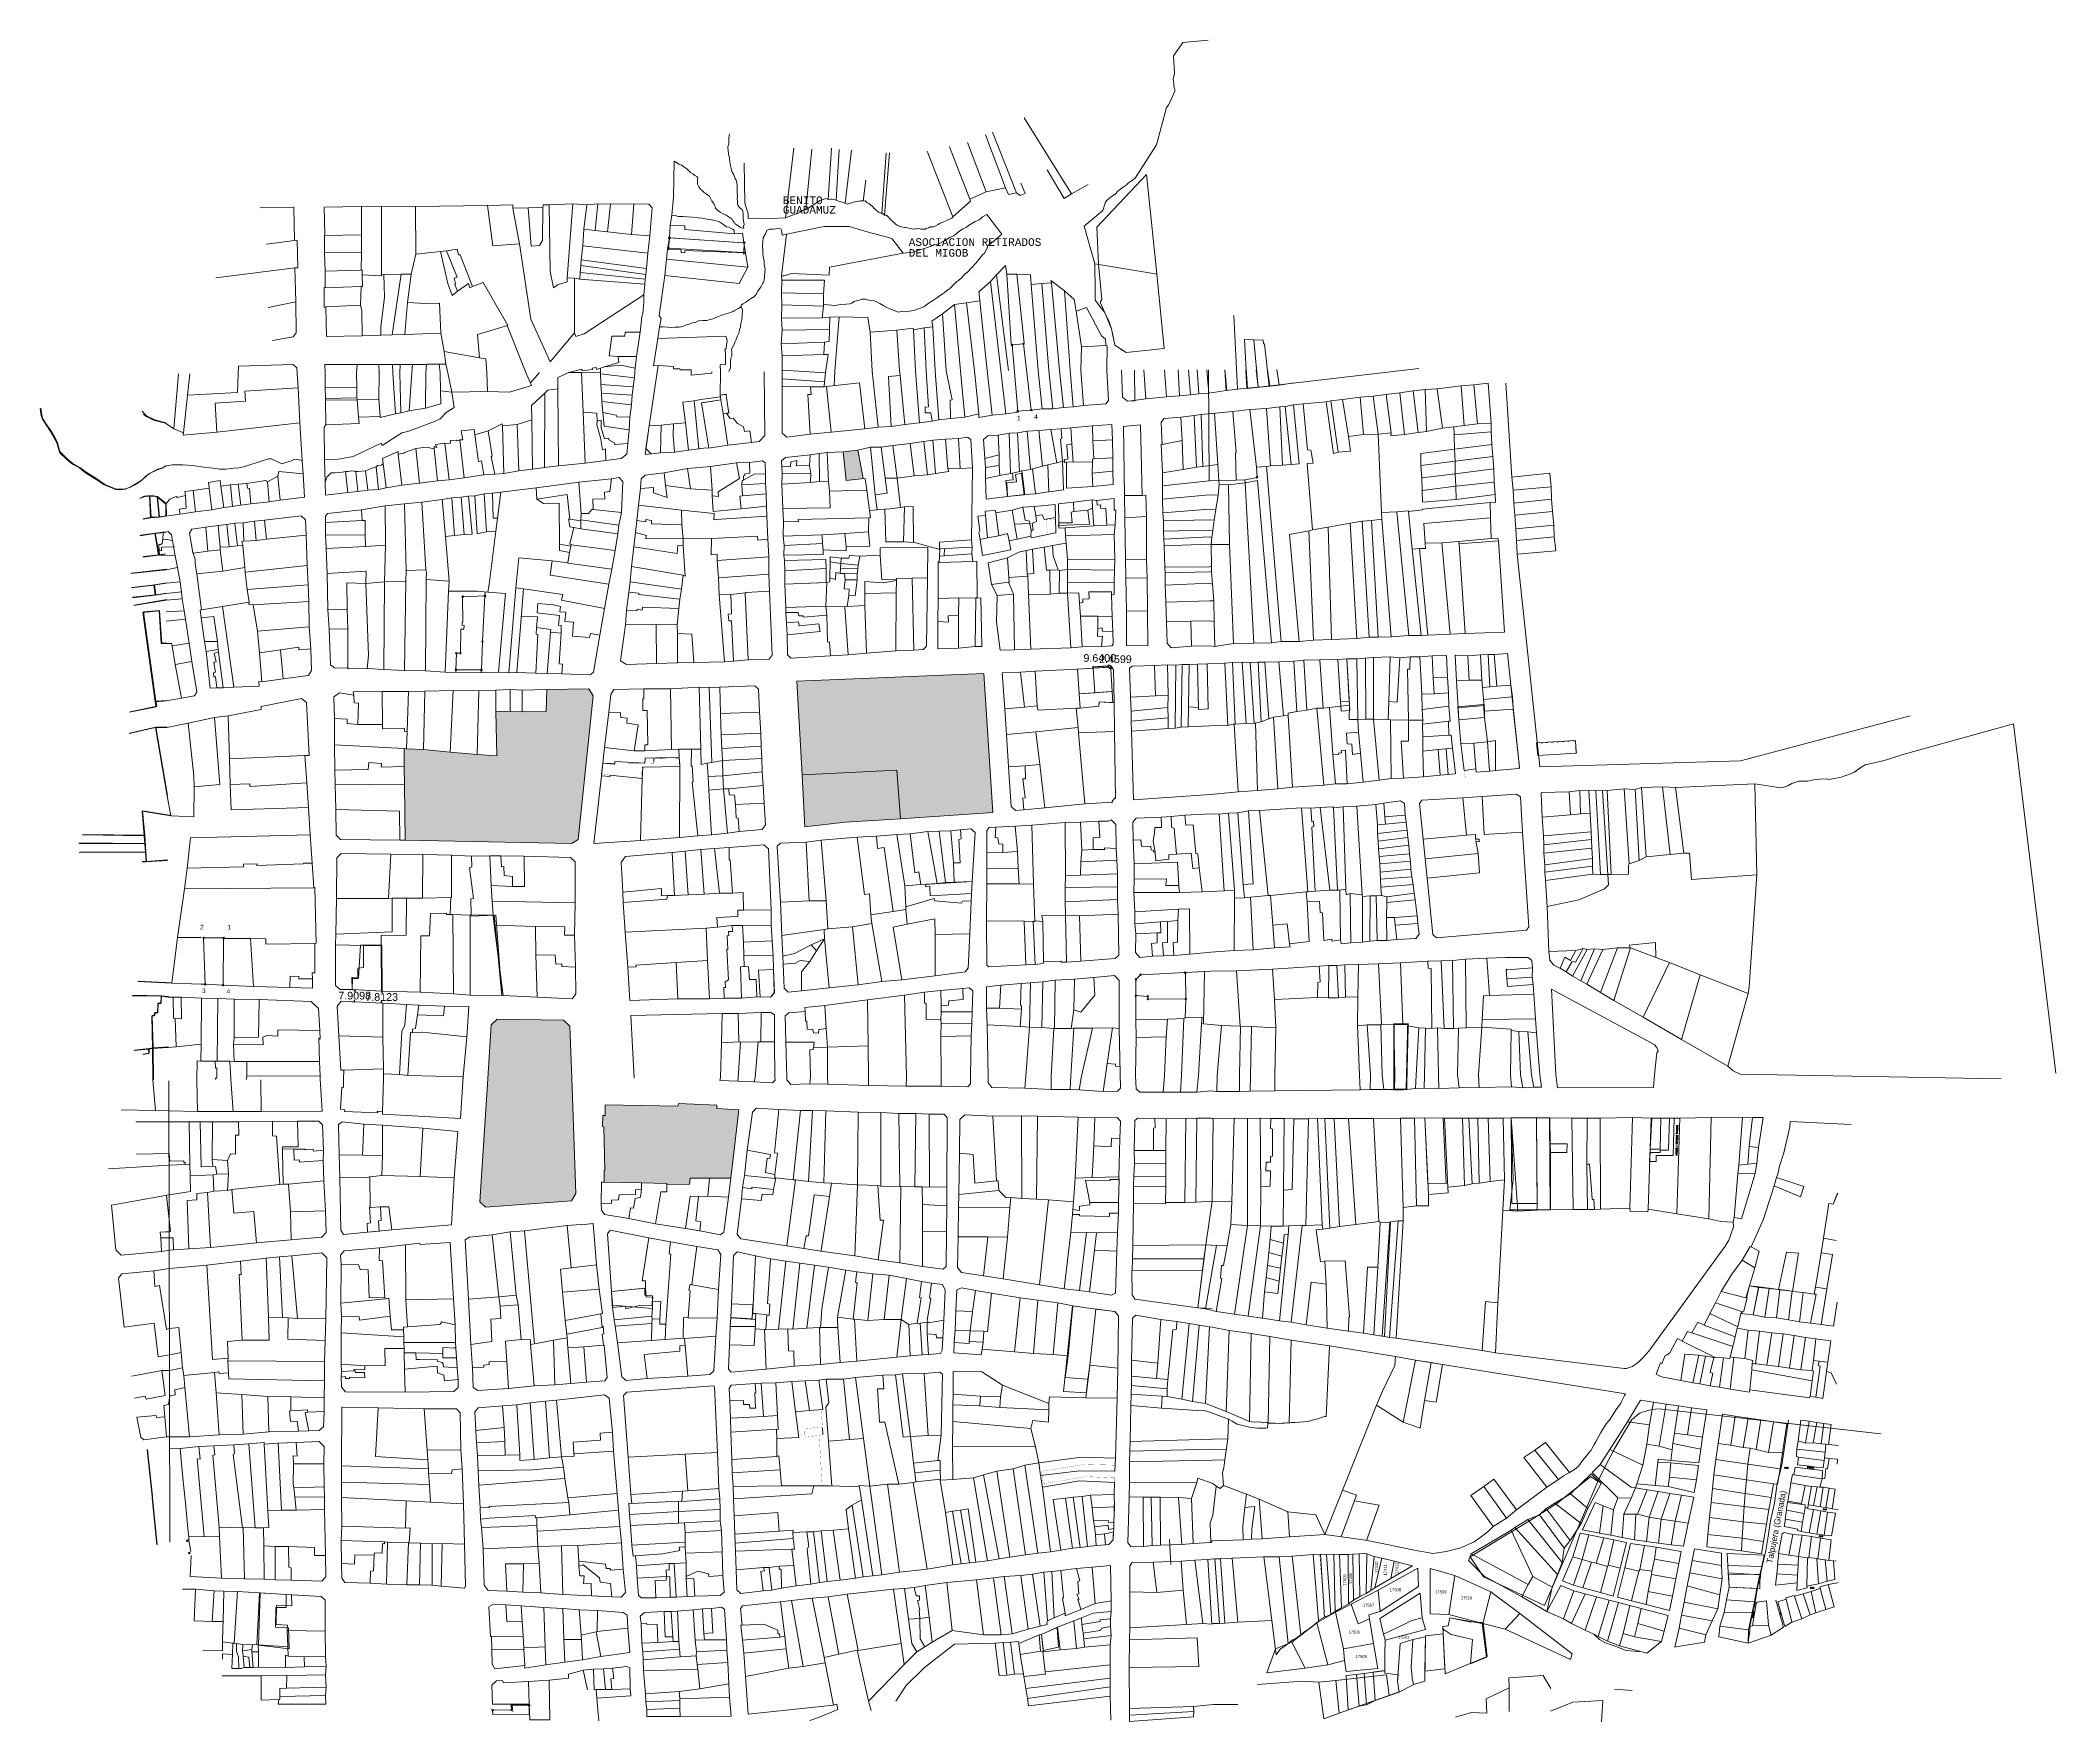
# Model space of a CAD drawing. Header units: millimetres. Extents: x 613361 to 614677, y 1317501 to 1318598.
import ezdxf
from ezdxf.enums import TextEntityAlignment as Align

# ---------------------------------------------------------------- set-up
doc = ezdxf.new("R2010")
doc.units = ezdxf.units.MM
doc.header["$PDMODE"] = 35
doc.header["$PDSIZE"] = 0.5
for name, color, linetype in [('16', 7, 'Continuous'), ('2', 7, 'Continuous'), ('6', 7, 'Continuous'), ('CVL_CUADCON_LIN', 8, 'Continuous'), ('CVL_CUADCON_TIT', 1, 'Continuous'), ('CVL_PUNTO', 250, 'Continuous'), ('CVL_PUNTO_NUM', 2, 'Continuous')]:
    doc.layers.add(name, color=color, linetype=linetype)
for name, color, linetype, lineweight in [('486', 21, 'Continuous', 0), ('4861', 7, 'Continuous', 0), ('CALLES', 7, 'Continuous', 0), ('Nivel 2', 7, 'Continuous', 0), ('Nivel 3', 7, 'Continuous', 0), ('Nivel 30', 7, 'Continuous', 0), ('Nivel 6', 7, 'Continuous', 0), ('Nivel 7', 7, 'Continuous', 0)]:
    doc.layers.add(name, color=color, linetype=linetype, lineweight=lineweight)
doc.layers.add('muebles', color=7, linetype='Continuous', lineweight=0, true_color=0x404040)
doc.styles.add('HECTOR LOPEZ', font='arial.ttf')
doc.styles.add('MONOTXT4', font='Monotxt4.shx')
doc.styles.add('ROMANS', font='ROMANS', dxfattribs={"height": 0.2})
doc.styles.get("Standard").update_dxf_attribs({"font": 'TCCM____.TTF'})
doc.styles.add('Style-ENGINEERING', font='ENGINEERING.shx')
doc.styles.add('Style-INTL_ISO', font='INTL_ISO.shx')
doc.dimstyles.get("Standard").update_dxf_attribs({"dimtxt": 5, "dimasz": 0.18, "dimexe": 0.18, "dimexo": 0.0625, "dimgap": 0.09, "dimtad": 0, "dimtih": 1, "dimtoh": 1, "dimdec": 4, "dimzin": 0, "dimdsep": 46, "dimtxsty": 'HECTOR LOPEZ', "dimcen": 0.09, "dimadec": 0, "dimazin": 0, "dimtfac": 1, "dimtdec": 4, "dimtofl": 0, "dimtmove": 2, "dimatfit": 3, "dimfxl": 0.18, "dimtolj": 1, "dimtzin": 0, "dimarcsym": 0})
doc.dimstyles.new('STANDARD$0', dxfattribs={"dimtxt": 0.6, "dimasz": 0.5, "dimexe": 0.125, "dimexo": 0.000625, "dimgap": 0.0625, "dimtad": 0, "dimzin": 1, "dimdsep": 46, "dimtxsty": 'ROMANS', "dimblk1": 'ARCHTICK', "dimblk2": 'ARCHTICK', "dimsah": 1, "dimcen": 2.5, "dimclrd": 1, "dimclre": 1, "dimclrt": 30, "dimaunit": 1, "dimadec": 0, "dimazin": 0, "dimtfac": 1, "dimtix": 1, "dimtofl": 0, "dimtmove": 1, "dimatfit": 3, "dimldrblk": 'ARCHTICK', "dimfxl": 1, "dimtolj": 1, "dimtzin": 1, "dimarcsym": 0})

# ---------------------------------------------------------------- blocks, each defined once
blk = doc.blocks.new('*D302')
at = {"color": 0, "linetype": 'ByBlock', "lineweight": -2, "transparency": 16777216}
for p, q in [((614048.5, 1318188), (614048.4, 1318189.1)), ((614048.6, 1318188.9), (614057.9, 1318189.6)), ((614058.1, 1318188.7), (614058.1, 1318189.8))]:
    blk.add_line(p, q, dxfattribs=at)
at = {"color": 0, "linetype": 'ByBlock', "transparency": 16777216}
for points in [[(614048.6, 1318189), (614048.6, 1318188.9), (614048.5, 1318188.9)], [(614057.9, 1318189.6), (614057.9, 1318189.6), (614058.1, 1318189.6)]]:
    blk.add_solid(points, dxfattribs=at)
at = {"layer": 'Defpoints', "color": 0, "linetype": 'ByBlock', "transparency": 16777216}
for p in [(614048.5, 1318187.9), (614058.1, 1318189.6), (614058.1, 1318188.6)]:
    blk.add_point(p, dxfattribs=at)
at = {"color": 0, "linetype": 'ByBlock', "lineweight": 0, "transparency": 16777216, "insert": (614052.9, 1318194.6), "char_height": 5, "attachment_point": 5, "style": 'HECTOR LOPEZ'}
blk.add_mtext('\\A1;9.6400', dxfattribs=at)
blk = doc.blocks.new('*D303')
at = {"color": 0, "linetype": 'ByBlock', "lineweight": -2, "transparency": 16777216}
for p, q in [((614058.2, 1318188.7), (614059.2, 1318190.2)), ((614059.3, 1318189.9), (614061, 1318188.8)), ((614060.2, 1318187.3), (614061.2, 1318188.8))]:
    blk.add_line(p, q, dxfattribs=at)
at = {"color": 0, "linetype": 'ByBlock', "transparency": 16777216}
for points in [[(614059.3, 1318190), (614059.2, 1318189.9), (614059.1, 1318190)], [(614061, 1318188.8), (614061, 1318188.7), (614061.1, 1318188.7)]]:
    blk.add_solid(points, dxfattribs=at)
at = {"layer": 'Defpoints', "color": 0, "linetype": 'ByBlock', "transparency": 16777216}
for p in [(614058.1, 1318188.6), (614060.2, 1318187.2), (614061.1, 1318188.7)]:
    blk.add_point(p, dxfattribs=at)
at = {"color": 0, "linetype": 'ByBlock', "lineweight": 0, "transparency": 16777216, "insert": (614063.1, 1318193.8), "char_height": 5, "attachment_point": 5, "style": 'HECTOR LOPEZ'}
blk.add_mtext('\\A1;2.4599', dxfattribs=at)
blk = doc.blocks.new('*D304')
at = {"layer": 'CVL_CUADCON_LIN', "color": 0, "linetype": 'ByBlock', "lineweight": -2, "ltscale": 0.5, "transparency": 16777216}
for p, q in [((613584, 1317969.6), (613584.1, 1317970.7)), ((613584.4, 1317977.1), (613584.4, 1317976)), ((613584.5, 1317977.3), (613584.6, 1317977.3)), ((613584.1, 1317969.5), (613584.2, 1317969.5))]:
    blk.add_line(p, q, dxfattribs=at)
at = {"layer": 'CVL_CUADCON_LIN', "color": 0, "linetype": 'ByBlock', "ltscale": 0.5, "transparency": 16777216}
for points in [[(613584.4, 1317977.1), (613584.5, 1317977.1), (613584.5, 1317977.3)], [(613584, 1317969.6), (613584, 1317969.6), (613584, 1317969.5)]]:
    blk.add_solid(points, dxfattribs=at)
at = {"layer": 'Defpoints', "color": 0, "linetype": 'ByBlock', "ltscale": 0.5, "transparency": 16777216}
for p in [(613584.5, 1317977.3), (613584, 1317969.5), (613584, 1317969.5)]:
    blk.add_point(p, dxfattribs=at)
at = {"layer": 'CVL_CUADCON_LIN', "color": 0, "linetype": 'ByBlock', "lineweight": 0, "ltscale": 0.5, "transparency": 16777216, "insert": (613584.2, 1317973.4), "char_height": 5, "attachment_point": 5, "style": 'HECTOR LOPEZ'}
blk.add_mtext('\\A1;7.8123', dxfattribs=at)
blk = doc.blocks.new('*D305')
at = {"layer": 'CVL_CUADCON_LIN', "color": 0, "linetype": 'ByBlock', "lineweight": -2, "ltscale": 0.5, "transparency": 16777216}
for p, q in [((613564.7, 1317970.4), (613566.6, 1317970.3)), ((613565.1, 1317978.3), (613567, 1317978.2)), ((613566.4, 1317970.5), (613566.5, 1317971.7)), ((613566.8, 1317978.1), (613566.7, 1317976.9))]:
    blk.add_line(p, q, dxfattribs=at)
at = {"layer": 'CVL_CUADCON_LIN', "color": 0, "linetype": 'ByBlock', "ltscale": 0.5, "transparency": 16777216}
for points in [[(613566.4, 1317970.5), (613566.4, 1317970.5), (613566.4, 1317970.4)], [(613566.8, 1317978.1), (613566.8, 1317978.1), (613566.8, 1317978.2)]]:
    blk.add_solid(points, dxfattribs=at)
at = {"layer": 'Defpoints', "color": 0, "linetype": 'ByBlock', "ltscale": 0.5, "transparency": 16777216}
for p in [(613564.6, 1317970.4), (613565, 1317978.3), (613566.4, 1317970.4)]:
    blk.add_point(p, dxfattribs=at)
at = {"layer": 'CVL_CUADCON_LIN', "color": 0, "linetype": 'ByBlock', "lineweight": 0, "ltscale": 0.5, "transparency": 16777216, "insert": (613566.6, 1317974.3), "char_height": 5, "attachment_point": 5, "style": 'HECTOR LOPEZ'}
blk.add_mtext('\\A1;7.9098', dxfattribs=at)
blk = doc.blocks.new('_ARCHTICK')
at = {"color": 0, "linetype": 'ByBlock', "const_width": 0.15}
blk.add_lwpolyline([(-0.5, -0.5), (0.5, 0.5)], dxfattribs=at)
blk = doc.blocks.new('*D306')
at = {"layer": 'CVL_CUADCON_TIT', "color": 1, "lineweight": -2, "ltscale": 0.5, "transparency": 16777216}
for p, q in [((613431.3, 1317678.1), (613431.1, 1317678.1)), ((613431.2, 1317678.1), (613434.4, 1317647.8)), ((613437.7, 1317616.2), (613434.6, 1317646.5)), ((613437.8, 1317616.2), (613437.6, 1317616.2))]:
    blk.add_line(p, q, dxfattribs=at)
at = {"layer": 'Defpoints', "color": 0, "linetype": 'ByBlock', "ltscale": 0.5, "transparency": 16777216}
for p in [(613431.2, 1317678.1), (613431.3, 1317678.1), (613437.8, 1317616.2)]:
    blk.add_point(p, dxfattribs=at)
at = {"layer": 'CVL_CUADCON_TIT', "color": 1, "linetype": 'ByBlock', "lineweight": -2, "ltscale": 0.5, "transparency": 16777216, "xscale": 0.5, "yscale": 0.5, "zscale": 0.5}
for p, rotation in [((613431.2, 1317678.1), 95.97334349978219), ((613437.7, 1317616.2), 275.9733434997822)]:
    blk.add_blockref('_ARCHTICK', p, dxfattribs=dict(at, rotation=rotation))
at = {"layer": 'CVL_CUADCON_TIT', "color": 30, "linetype": 'ByBlock', "lineweight": 0, "ltscale": 0.5, "transparency": 16777216, "insert": (613434.5, 1317647.2), "char_height": 0.2, "attachment_point": 5, "rotation": 275.9733, "style": 'ROMANS'}
blk.add_mtext('\\A1;62.29m.', dxfattribs=at)

msp = doc.modelspace()

# ---------------------------------------------------------------- hatches: boundary and pattern name
at = {"true_color": 0x000000}
h = msp.add_hatch(color=18, dxfattribs=at)
h.dxf.hatch_style = 1
h.paths.add_polyline_path([(613894.95265, 1318330.20779), (613885.50765, 1318329.18979), (613887.45465, 1318310.46079), (613898.55923, 1318311.60833)])
at = {"true_color": 0x939598}
h = msp.add_hatch(color=252, dxfattribs=at)
h.paths.add_polyline_path([(613977.27565, 1318184.40079), (613855.09465, 1318179.55379), (613858.63065, 1318118.32379), (613920.45265, 1318121.51279), (613922.78665, 1318089.78379), (613983.13065, 1318093.77779)])
h.paths.add_polyline_path([(613722.17065, 1318170.02479), (613719.49965, 1318174.47879), (613692.06265, 1318173.96979), (613691.59365, 1318159.64579), (613675.94365, 1318159.50779), (613667.96465, 1318159.71679), (613658.81565, 1318159.97079), (613659.40665, 1318130.71979), (613646.59465, 1318131.66479), (613629.00265, 1318133.24179), (613611.46165, 1318134.81979), (613600.32965, 1318135.31679), (613598.95665, 1318135.51179), (613598.97965, 1318123.72979), (613599.15665, 1318111.79579), (613599.58665, 1318075.68779), (613708.34465, 1318073.65479), (613712.39365, 1318076.21679)])
h.paths.add_polyline_path([(613708.24165, 1317920.42879), (613707.01165, 1317954.39879), (613702.92165, 1317958.33779), (613659.57165, 1317958.95879), (613655.63065, 1317955.33079), (613653.41365, 1317920.12279), (613648.24265, 1317839.78079), (613652.00965, 1317836.39079), (613708.16965, 1317840.54279), (613710.94965, 1317845.17479)])
h.paths.add_polyline_path([(613817.35365, 1317899.93479), (613802.92765, 1317900.74879), (613802.87065, 1317902.78079), (613777.98265, 1317903.86379), (613777.47865, 1317902.28779), (613730.09165, 1317903.19279), (613730.00965, 1317896.23379), (613728.48665, 1317896.02579), (613728.30265, 1317888.91479), (613729.11465, 1317888.81579), (613729.95365, 1317860.37479), (613729.44665, 1317860.06879), (613729.31465, 1317852.65279), (613753.74465, 1317852.17679), (613770.30265, 1317851.77679), (613770.35465, 1317851.06579), (613785.13265, 1317851.42079), (613785.63065, 1317855.33279), (613798.27665, 1317855.32579), (613811.98865, 1317855.27079)])
at = {"true_color": 0xc7c8ca}
msp.add_hatch(color=9, dxfattribs=at).paths.add_polyline_path([(613920.45265, 1318121.51279), (613858.63065, 1318118.32379), (613860.41865, 1318084.40779), (613886.72165, 1318087.55179), (613922.78665, 1318089.78379)])

# ---------------------------------------------------------------- linework, layer by layer
at = {"color": 1, "linetype": 'ByBlock', "lineweight": 0}
for p, q in [((614220.50986, 1317531.52745), (614213.6923, 1317530.86155)), ((614225.54937, 1317531.98233), (614220.50986, 1317531.52745)), ((614220.50986, 1317531.52745), (614222.12494, 1317510.79025)), ((614231.26334, 1317532.97759), (614225.54937, 1317531.98233)), ((614225.54937, 1317531.98233), (614226.90328, 1317511.67742)), ((614231.26334, 1317532.97759), (614232.57019, 1317514.54249)), ((614247.58491, 1317531.24351), (614238.88994, 1317532.22337)), ((614222.12494, 1317510.79025), (614226.90328, 1317511.67742)), ((614226.90328, 1317511.67742), (614232.57019, 1317514.54249)), ((614232.57019, 1317514.54249), (614248.24183, 1317519.86246))]:
    msp.add_line(p, q, dxfattribs=at)
at = {"color": 1, "linetype": 'ByBlock', "lineweight": 0, "flags": 128}
for points in [[(613766.19765, 1318328.37079), (613756.17948, 1318327.3679), (613758.81965, 1318346.10579), (613766.54065, 1318346.50379), (613766.19765, 1318328.37079)], [(614001.82364, 1318315.26507), (613997.92991, 1318314.34919)], [(613997.92991, 1318314.34919), (613998.51691, 1318309.98419)], [(613997.92991, 1318314.34919), (613998.56965, 1318309.59201)], [(614003.48723, 1318301.16285), (614001.82364, 1318315.26507)], [(613998.56965, 1318309.59201), (613992.20159, 1318308.95341)], [(613998.56965, 1318309.59201), (613992.35021, 1318308.97466)], [(613992.65765, 1318299.92579), (614003.48723, 1318301.16285)], [(614048.52729, 1318187.94032), (614049.64781, 1318171.95955)], [(614039.50918, 1318171.3009), (614060.57231, 1318172.66925)], [(614273.79665, 1318134.81979), (614279.05326, 1318135.31626), (614280.32778, 1318118.69086)], [(614275.07365, 1318118.16879), (614273.79665, 1318134.8199)], [(614275.07365, 1318118.16879), (614280.32778, 1318118.69086)], [(613448.42865, 1317808.42279), (613448.20465, 1317816.34479), (613440.04065, 1317816.24079), (613439.57665, 1317819.94979), (613446.41565, 1317820.45379)], [(614098.42, 1317619.57035), (614099.24915, 1317603.21591)], [(614463.15084, 1317596.6246), (614483.75022, 1317596.78451), (614483.60443, 1317587.44564)], [(614463.15084, 1317596.6246), (614463.63165, 1317588.48879)], [(614263.3704, 1317568.40231), (614261.9117, 1317584.49758), (614235.73229, 1317568.02919), (614238.02328, 1317557.70062)], [(614463.63165, 1317588.48879), (614483.60443, 1317587.44564)], [(614265.40855, 1317560.76975), (614263.3704, 1317568.40231), (614256.60737, 1317566.59635), (614251.75555, 1317564.34195), (614238.02328, 1317557.70062), (614239.08105, 1317553.73942), (614265.40855, 1317560.76975)], [(614220.50986, 1317531.52745), (614213.6923, 1317530.86155), (614215.01737, 1317508.39599), (614222.12494, 1317510.79025), (614220.50986, 1317531.52745)], [(614225.54937, 1317531.98233), (614220.50986, 1317531.52745), (614222.12494, 1317510.79025), (614226.90328, 1317511.67742), (614225.54937, 1317531.98233)], [(614231.26334, 1317532.97759), (614225.54937, 1317531.98233), (614226.90328, 1317511.67742), (614232.57019, 1317514.54249), (614231.26334, 1317532.97759)], [(614247.58491, 1317531.24351), (614238.88994, 1317532.22337), (614238.90504, 1317533.9233), (614231.26334, 1317532.97759), (614232.57019, 1317514.54249), (614248.24183, 1317519.86246), (614247.30451, 1317527.10203), (614247.58491, 1317531.24351)]]:
    msp.add_lwpolyline(points, dxfattribs=at)
for points in [[(613992.65765, 1318299.92579), (614003.48723, 1318301.16285), (614001.82364, 1318315.26507), (613997.92991, 1318314.34919), (613998.56965, 1318309.59201), (613992.20159, 1318308.95341)], [(614038.38865, 1318187.28179), (614048.52729, 1318187.94032), (614049.64781, 1318171.95955), (614039.50918, 1318171.3009)], [(614038.38865, 1318187.28179), (614048.52729, 1318187.94032), (614049.64781, 1318171.95955), (614039.50918, 1318171.3009)], [(614048.52729, 1318187.94032), (614058.14259, 1318188.62976), (614060.17579, 1318187.24506), (614061.05452, 1318172.69838), (614049.64781, 1318171.95955)], [(614061.05452, 1318172.69838), (614061.49067, 1318165.47832), (614052.54765, 1318166.02979), (614052.36265, 1318163.08279), (614040.17565, 1318161.79579), (614039.50918, 1318171.3009)], [(614275.07365, 1318118.16879), (614280.32645, 1318118.70824), (614279.05326, 1318135.31626), (614273.79665, 1318134.8199)], [(613799.52365, 1318079.29379), (613809.83265, 1318080.31579), (613807.36465, 1318109.14979), (613797.76465, 1318108.48679)], [(614049.61765, 1317894.68079), (614064.24365, 1317894.93379), (614066.48465, 1317892.35079), (614066.00765, 1317880.97179), (614060.62365, 1317881.35979), (614060.23265, 1317875.77179), (614049.10865, 1317876.24179)], [(614463.15084, 1317596.6246), (614463.63165, 1317588.48879), (614483.60443, 1317587.44564), (614483.75022, 1317596.78451)]]:
    msp.add_lwpolyline(points, close=True, dxfattribs=at)
at = {"color": 1, "linetype": 'ByBlock', "lineweight": 0}
msp.add_lwpolyline([(613649.265, 1318186.79092), (613632.66, 1318186.95117), (613632.94465, 1318197.78079), (613635.66665, 1318197.77379), (613635.86365, 1318213.33579), (613637.83865, 1318213.33179), (613637.97065, 1318215.91079), (613636.68465, 1318215.93379), (613636.71465, 1318217.98179), (613637.16465, 1318217.98879), (613637.06165, 1318234.62279), (613651.62228, 1318235.0672), (613650.72965, 1318218.59379), (613649.97765, 1318205.37879)], close=True, dxfattribs=at)
for points in [[(613847.43065, 1318242.84179), (613874.66065, 1318243.85779), (613874.14765, 1318228.46679), (613847.98465, 1318227.45679), (613847.37734, 1318242.83969)], [(613871.85726, 1317692.38197), (613872.10737, 1317688.02915)]]:
    msp.add_lwpolyline(points, dxfattribs=at)
at = {"color": 1, "linetype": 'ByBlock', "lineweight": 0, "extrusion": (0, 0, -1), "flags": 128}
for points in [[(-614278.21165, 1317531.80479), (-614276.82476, 1317562.77375), (-614280.30734, 1317563.1225), (-614281.38665, 1317568.31144), (-614294.14562, 1317565.81972), (-614303.13318, 1317565.34673), (-614305.62343, 1317543.23653), (-614278.21165, 1317531.80479)], [(-614248.97299, 1317551.74561), (-614257.21386, 1317554.20492), (-614256.12727, 1317535.95724), (-614256.60354, 1317531.9857), (-614256.68459, 1317528.78672), (-614257.67569, 1317524.91145), (-614248.24183, 1317519.86246), (-614247.30451, 1317527.10203), (-614248.97299, 1317551.74561)], [(-614257.21386, 1317554.20492), (-614265.50643, 1317556.07125), (-614265.03234, 1317527.18514), (-614257.67569, 1317524.91145), (-614256.68459, 1317528.78672), (-614256.60354, 1317531.9857), (-614256.12727, 1317535.95724), (-614257.21386, 1317554.20492)], [(-614265.51628, 1317556.67117), (-614277.03769, 1317558.01919), (-614278.06667, 1317535.04222), (-614265.13884, 1317533.67427), (-614265.51628, 1317556.67117)]]:
    msp.add_lwpolyline(points, dxfattribs=at)
at = {"color": 1, "linetype": 'ByBlock', "lineweight": 0}
for points in [[(614238.88994, 1317532.22337), (614239.08105, 1317553.73942)], [(614238.90504, 1317533.9233), (614231.26334, 1317532.97759)]]:
    msp.add_open_spline(points, degree=1, dxfattribs=at)
at = {"layer": '16', "color": 1, "linetype": 'ByBlock', "lineweight": 0}
msp.add_lwpolyline([(613445.98831, 1317617.70149), (613445.33865, 1317918.82179)], dxfattribs=at)
at = {"layer": '2', "color": 1, "linetype": 'ByBlock', "lineweight": 0}
for p, q in [((613916.65465, 1318345.66679), (613914.97665, 1318378.31379)), ((613922.59465, 1318378.91479), (613925.59065, 1318346.93579)), ((613457.50965, 1318366.00679), (613454.81865, 1318341.51179)), ((613529.68765, 1318370.98079), (613494.89265, 1318368.75479)), ((613494.89265, 1318368.75479), (613495.28965, 1318362.25679)), ((613530.74765, 1318347.92979), (613529.68765, 1318370.98079)), ((613568.00165, 1318371.19479), (613547.37265, 1318370.77479)), ((613547.37265, 1318370.77479), (613547.51765, 1318363.91979)), ((613568.04365, 1318364.44079), (613568.00165, 1318371.19479)), ((613629.91465, 1318368.03679), (613622.54065, 1318368.90979)), ((613622.54065, 1318368.90979), (613622.79765, 1318360.32779)), ((613653.28665, 1318368.47179), (613629.91465, 1318368.03679)), ((613667.61965, 1318368.09479), (613653.28665, 1318368.47179)), ((613682.07465, 1318372.44179), (613667.61965, 1318368.09479)), ((613690.59265, 1318367.41079), (613682.05465, 1318359.43979)), ((613690.49065, 1318318.90779), (613690.59265, 1318367.41079)), ((613692.56165, 1318369.45279), (613690.59265, 1318367.41079)), ((613699.26465, 1318370.20179), (613692.56165, 1318369.45279)), ((613699.58065, 1318319.92379), (613699.26465, 1318370.20179)), ((613727.34765, 1318372.99879), (613748.44565, 1318371.49179)), ((613727.78965, 1318367.31379), (613727.34765, 1318372.99879)), ((613747.61565, 1318366.10379), (613727.78965, 1318367.31379)), ((613727.78965, 1318367.31379), (613727.97665, 1318361.93079)), ((613747.61565, 1318366.10379), (613747.19865, 1318359.70179)), ((613748.44565, 1318371.49179), (613747.61565, 1318366.10379)), ((613748.44565, 1318371.49179), (613749.11965, 1318377.48879)), ((613809.55565, 1318366.80579), (613805.19065, 1318366.01879)), ((613805.19065, 1318366.01879), (613805.24765, 1318364.95279)), ((613864.10165, 1318371.47779), (613845.60465, 1318371.77879)), ((613862.25265, 1318366.59179), (613864.58965, 1318366.60479)), ((613863.94065, 1318340.59779), (613862.25265, 1318366.59179)), ((613864.58965, 1318366.60479), (613864.10165, 1318371.47779)), ((613864.10165, 1318371.47779), (613873.04565, 1318371.47679)), ((613873.04565, 1318371.47679), (613873.32965, 1318374.77979)), ((613873.04565, 1318371.47679), (613874.61965, 1318371.63779)), ((613874.61965, 1318371.63779), (613895.99665, 1318374.19579)), ((613874.61965, 1318371.63779), (613877.65165, 1318342.04579)), ((613895.99665, 1318374.19579), (613899.48965, 1318344.09779)), ((614096.52265, 1318365.00579), (614104.95365, 1318365.66279)), ((614104.95365, 1318365.66279), (614112.06265, 1318366.41279)), ((614112.06265, 1318366.41279), (614117.44565, 1318367.05279)), ((614135.44765, 1318369.07679), (614148.96965, 1318370.55779)), ((614148.96965, 1318370.55779), (614156.23865, 1318371.22179)), ((614151.14704, 1318370.67256), (614163.81265, 1318372.03879)), ((614163.81265, 1318372.03879), (614170.01365, 1318372.65179)), ((614170.01365, 1318372.65179), (614179.56965, 1318374.23179)), ((614222.78165, 1318364.81579), (614231.21965, 1318365.53179)), ((614231.21965, 1318365.53179), (614239.91265, 1318366.55279)), ((614231.21965, 1318365.53179), (614234.58365, 1318340.55679)), ((614239.91265, 1318366.55279), (614248.75665, 1318367.52279)), ((614239.91265, 1318366.55279), (614243.02165, 1318341.42479)), ((614248.75665, 1318367.52279), (614257.44965, 1318369.00079)), ((614248.75665, 1318367.52279), (614251.86765, 1318340.41479)), ((614257.44965, 1318369.00079), (614265.17565, 1318369.71579)), ((614257.44965, 1318369.00079), (614260.61065, 1318341.74079)), ((614265.17565, 1318369.71579), (614273.15665, 1318370.17779)), ((614266.09965, 1318342.45479), (614265.17565, 1318369.71579)), ((614273.15665, 1318370.17779), (614288.76165, 1318372.26979)), ((614273.15665, 1318370.17779), (614276.46965, 1318344.64379)), ((614297.04765, 1318372.78179), (614288.76165, 1318372.26979)), ((614288.76165, 1318372.26979), (614290.80365, 1318346.27779)), ((614299.34365, 1318347.45079), (614297.04765, 1318372.78179)), ((614317.99065, 1318373.91179), (614321.92565, 1318312.53679)), ((613495.28965, 1318362.25679), (613475.58165, 1318360.87679)), ((613475.58165, 1318360.87679), (613476.66665, 1318341.88779)), ((613568.04365, 1318364.44079), (613547.51765, 1318363.91979)), ((613547.51765, 1318363.91979), (613547.57465, 1318362.90379)), ((613547.57465, 1318362.90379), (613568.25565, 1318363.12079)), ((613547.57465, 1318362.90379), (613547.72765, 1318346.70379)), ((613568.25565, 1318363.12079), (613568.04365, 1318364.44079)), ((613582.43065, 1318363.40379), (613568.25565, 1318363.12079)), ((613568.25565, 1318363.12079), (613568.98765, 1318351.74879)), ((613568.98765, 1318351.74879), (613583.16265, 1318352.08179)), ((613583.16265, 1318352.08179), (613582.43065, 1318363.40379)), ((613583.26765, 1318351.62579), (613583.16265, 1318352.08179)), ((613593.26365, 1318353.91579), (613583.26765, 1318351.62579)), ((613596.81665, 1318354.54479), (613593.26365, 1318353.91579)), ((613602.09365, 1318355.79379), (613596.81665, 1318354.54479)), ((613612.75365, 1318357.68179), (613602.09365, 1318355.79379)), ((613622.79765, 1318360.32779), (613612.75365, 1318357.68179)), ((613682.05465, 1318359.43979), (613682.21665, 1318349.89279)), ((613717.10065, 1318321.69779), (613715.62065, 1318354.95479)), ((613715.62065, 1318354.95479), (613724.56865, 1318354.34479)), ((613724.56865, 1318354.34479), (613724.85465, 1318349.16579)), ((613727.97665, 1318361.93079), (613747.19865, 1318359.70179)), ((613727.97665, 1318361.93079), (613728.58065, 1318354.77379)), ((613737.33065, 1318353.14679), (613728.58065, 1318354.77379)), ((613728.58065, 1318354.77379), (613729.39865, 1318345.78879)), ((613737.74465, 1318351.98079), (613737.33065, 1318353.14679)), ((613746.18065, 1318351.82479), (613737.74465, 1318351.98079)), ((613747.19865, 1318359.70179), (613746.18065, 1318351.82479)), ((613780.72565, 1318361.41279), (613788.19065, 1318362.31779)), ((613782.48765, 1318348.01479), (613780.72565, 1318361.41279)), ((613792.50265, 1318363.35779), (613788.19065, 1318362.31779)), ((613788.19065, 1318362.31779), (613791.23265, 1318331.05079)), ((613805.24765, 1318364.95279), (613792.50265, 1318363.35779)), ((613809.32865, 1318354.41179), (613810.75165, 1318354.41979)), ((613811.73965, 1318350.76879), (613809.32865, 1318354.41179)), ((613938.83365, 1318358.18279), (613941.06765, 1318358.44879)), ((613938.95865, 1318354.52679), (613938.83365, 1318358.18279)), ((613942.71865, 1318354.54779), (613938.95865, 1318354.52679)), ((613943.56565, 1318349.11779), (613942.71865, 1318354.54779)), ((613955.16765, 1318362.79379), (613956.48765, 1318363.00479)), ((613955.49565, 1318350.96279), (613955.16765, 1318362.79379)), ((613964.73965, 1318351.72479), (613973.87265, 1318353.90879)), ((613973.87265, 1318353.90879), (613973.93765, 1318351.57379)), ((613973.93765, 1318351.57379), (613982.71965, 1318353.09479)), ((613982.71965, 1318353.09479), (613991.50465, 1318354.00779)), ((613991.50465, 1318354.00779), (613999.57865, 1318355.01779)), ((614008.39357, 1318356.31546), (614015.21565, 1318357.23779)), ((614015.21565, 1318357.23779), (614022.27965, 1318357.17579)), ((614022.27965, 1318357.17579), (614029.13365, 1318358.07779)), ((614029.13365, 1318358.07779), (614035.58465, 1318358.51979)), ((614035.58465, 1318358.51979), (614042.33865, 1318359.26879)), ((614042.33865, 1318359.26879), (614056.81265, 1318360.51779)), ((614056.81265, 1318360.51779), (614058.57865, 1318362.55879)), ((614070.92865, 1318362.27279), (614067.76165, 1318364.84479)), ((614075.80565, 1318362.45179), (614070.92865, 1318362.27279)), ((614073.36665, 1318362.36179), (614083.01365, 1318363.66079)), ((614083.01365, 1318363.66079), (614096.52265, 1318365.00579)), ((614105.85465, 1318351.70079), (614114.58665, 1318352.91779)), ((614114.58665, 1318352.91779), (614119.00465, 1318353.50079)), ((614114.58665, 1318352.91779), (614116.12165, 1318319.05079)), ((614119.00465, 1318353.50079), (614120.18365, 1318319.47979)), ((614139.82465, 1318355.52479), (614150.80365, 1318356.64879)), ((614141.91765, 1318328.77179), (614139.82465, 1318355.52479)), ((614150.80365, 1318356.64879), (614161.68265, 1318357.46779)), ((614150.80365, 1318356.64879), (614155.08665, 1318319.18479)), ((614161.68265, 1318357.46779), (614170.47565, 1318358.48779)), ((614161.68265, 1318357.46779), (614164.38965, 1318319.95179)), ((614170.47565, 1318358.48779), (614173.93265, 1318358.74379)), ((614170.47565, 1318358.48779), (614172.16665, 1318320.51479)), ((614173.93265, 1318358.74379), (614179.42265, 1318359.71179)), ((614173.93265, 1318358.74379), (614177.85965, 1318320.92479)), ((614179.42265, 1318359.71179), (614185.57265, 1318360.47779)), ((614179.42265, 1318359.71179), (614182.99365, 1318321.28379)), ((614185.57265, 1318360.47779), (614200.61965, 1318361.80679)), ((614185.57265, 1318360.47779), (614188.37965, 1318330.32379)), ((614203.71965, 1318362.41779), (614200.61965, 1318361.80679)), ((614200.61965, 1318361.80679), (614205.46065, 1318328.04979)), ((614203.71965, 1318362.41779), (614211.24365, 1318363.28579)), ((614208.50965, 1318328.96479), (614203.71965, 1318362.41779)), ((614222.78165, 1318364.81579), (614211.24365, 1318363.28579)), ((614211.24365, 1318363.28579), (614215.16565, 1318339.07179)), ((614224.97665, 1318340.34779), (614222.78165, 1318364.81579)), ((613454.81865, 1318341.51179), (613448.65365, 1318344.06779)), ((613454.62465, 1318339.98779), (613476.66665, 1318341.88779)), ((613454.81865, 1318341.51179), (613454.62465, 1318339.98779)), ((613476.66665, 1318341.88779), (613530.74765, 1318347.92979)), ((613547.72765, 1318346.70379), (613546.72065, 1318345.22479)), ((613546.72065, 1318345.22479), (613546.95565, 1318324.04879)), ((613547.72765, 1318346.70379), (613569.42065, 1318347.53579)), ((613569.42065, 1318347.53579), (613568.98765, 1318351.74879)), ((613644.60165, 1318343.58779), (613636.11965, 1318342.82979)), ((613636.11965, 1318342.82979), (613637.27465, 1318336.94479)), ((613645.07965, 1318340.23879), (613644.60165, 1318343.58779)), ((613653.70265, 1318342.72479), (613645.07965, 1318340.23879)), ((613647.42565, 1318322.83179), (613645.07965, 1318340.23879)), ((613662.82065, 1318347.34679), (613653.70265, 1318342.72479)), ((613656.24365, 1318326.58879), (613653.70265, 1318342.72479)), ((613662.98165, 1318345.97679), (613662.82065, 1318347.34679)), ((613672.57965, 1318347.04579), (613662.98165, 1318345.97679)), ((613663.83765, 1318314.89979), (613662.98165, 1318345.97679)), ((613682.21665, 1318349.89279), (613672.57965, 1318347.04579)), ((613673.78665, 1318316.63079), (613672.57965, 1318347.04579)), ((613682.57065, 1318317.84779), (613682.21665, 1318349.89279)), ((613724.71765, 1318346.72779), (613724.85465, 1318349.16579)), ((613726.95565, 1318338.35979), (613724.71765, 1318346.72779)), ((613724.85465, 1318349.16579), (613727.54465, 1318349.68879)), ((613727.54465, 1318349.68879), (613727.52465, 1318344.86379)), ((613727.52465, 1318344.86379), (613729.55165, 1318337.66379)), ((613729.39865, 1318345.78879), (613745.82765, 1318343.39179)), ((613745.82765, 1318343.39179), (613744.96765, 1318334.60079)), ((613745.82765, 1318343.39179), (613746.18065, 1318351.82479)), ((613758.81965, 1318346.10579), (613766.54065, 1318346.50379)), ((613766.54065, 1318346.50379), (613766.19765, 1318328.37079)), ((613774.71565, 1318347.46379), (613766.54065, 1318346.50379)), ((613774.50965, 1318339.79379), (613774.71565, 1318347.46379)), ((613775.28965, 1318328.87879), (613774.50965, 1318339.79379)), ((613782.48765, 1318348.01479), (613774.71565, 1318347.46379)), ((613784.47965, 1318330.09879), (613782.48765, 1318348.01479)), ((613813.51665, 1318350.98179), (613811.73965, 1318350.76879)), ((613816.38365, 1318347.69679), (613813.51665, 1318350.98179)), ((613820.46265, 1318345.48479), (613816.38365, 1318347.69679)), ((613820.93965, 1318342.28779), (613820.46265, 1318345.48479)), ((613824.59565, 1318342.81579), (613820.93965, 1318342.28779)), ((613825.50665, 1318335.25379), (613824.59565, 1318342.81579)), ((613877.65165, 1318342.04579), (613863.94065, 1318340.59779)), ((613899.48965, 1318344.09779), (613877.65165, 1318342.04579)), ((613899.48965, 1318344.09779), (613908.32365, 1318345.26479)), ((613908.32365, 1318345.26479), (613916.65465, 1318345.66679)), ((613925.59065, 1318346.93579), (613916.65465, 1318345.66679)), ((613925.59065, 1318346.93579), (613935.13665, 1318348.10579)), ((613935.13665, 1318348.10579), (613943.56565, 1318349.11779)), ((613943.56565, 1318349.11779), (613947.87965, 1318349.90379)), ((613947.87965, 1318349.90379), (613955.49565, 1318350.96279)), ((613955.49565, 1318350.96279), (613964.73965, 1318351.72479)), ((613986.51065, 1318340.06379), (613993.76965, 1318341.27279)), ((613987.20165, 1318327.16779), (613986.51065, 1318340.06379)), ((613993.76965, 1318341.27279), (613999.15465, 1318341.60779)), ((613993.76965, 1318341.27279), (613994.54465, 1318315.07079)), ((613999.15465, 1318341.60779), (614005.44965, 1318342.60779)), ((613999.15465, 1318341.60779), (614000.58365, 1318316.32379)), ((614005.44965, 1318342.60779), (614013.22165, 1318342.95579)), ((614005.44965, 1318342.60779), (614007.58765, 1318317.63279)), ((614013.22165, 1318342.95579), (614020.83965, 1318343.65879)), ((614013.22165, 1318342.95579), (614015.45165, 1318319.70779)), ((614020.83965, 1318343.65879), (614027.59465, 1318344.20379)), ((614020.83965, 1318343.65879), (614024.83865, 1318321.94379)), ((614033.94365, 1318344.69679), (614027.59465, 1318344.20379)), ((614027.59465, 1318344.20379), (614028.09265, 1318337.80779)), ((614048.11265, 1318345.99479), (614033.94365, 1318344.69679)), ((614033.94365, 1318344.69679), (614034.66865, 1318334.39079)), ((614048.37765, 1318336.24479), (614048.11265, 1318345.99479)), ((614068.28965, 1318345.54879), (614079.40965, 1318346.82979)), ((614069.02865, 1318300.70779), (614068.28965, 1318345.54879)), ((614079.40965, 1318346.82979), (614080.46265, 1318300.61979)), ((614105.85465, 1318351.70079), (614106.55965, 1318336.51979)), ((614215.16565, 1318339.07179), (614224.97665, 1318340.34779)), ((614215.16565, 1318339.07179), (614216.43965, 1318329.57979)), ((614234.32965, 1318340.60679), (614224.97665, 1318340.34779)), ((614234.58365, 1318340.55679), (614234.32965, 1318340.60679)), ((614243.02165, 1318341.42479), (614234.58365, 1318340.55679)), ((614234.58365, 1318340.55679), (614236.83865, 1318289.48579)), ((614242.86965, 1318339.64779), (614243.02165, 1318341.42479)), ((614251.86765, 1318340.41479), (614242.86965, 1318339.64779)), ((614251.86765, 1318340.41479), (614260.61065, 1318341.74079)), ((614260.61065, 1318341.74079), (614266.09965, 1318342.45479)), ((614266.09965, 1318342.45479), (614276.46965, 1318344.64379)), ((614276.46965, 1318344.64379), (614283.89065, 1318345.51179)), ((614290.80365, 1318346.27779), (614283.89065, 1318345.51179)), ((614283.89065, 1318345.51179), (614284.14665, 1318340.18179)), ((614284.14665, 1318340.18179), (614308.39365, 1318342.22679)), ((614284.14665, 1318340.18179), (614284.50565, 1318330.84079)), ((614290.80365, 1318346.27779), (614299.34365, 1318347.45079)), ((614308.39165, 1318347.76079), (614299.34365, 1318347.45079)), ((614308.39365, 1318342.22679), (614308.39165, 1318347.76079)), ((614308.39365, 1318342.22679), (614308.85465, 1318333.85079)), ((613555.99965, 1318324.25079), (613565.54065, 1318326.13279)), ((613565.54065, 1318326.13279), (613583.88165, 1318334.71679)), ((613583.88165, 1318334.71679), (613584.50165, 1318333.19679)), ((613594.99465, 1318329.24279), (613584.65565, 1318324.81779)), ((613595.00465, 1318327.51679), (613594.99465, 1318329.24279)), ((613598.76165, 1318328.14679), (613595.00465, 1318327.51679)), ((613597.26565, 1318307.36679), (613595.00465, 1318327.51679)), ((613599.11365, 1318328.75779), (613598.76165, 1318328.14679)), ((613606.41465, 1318331.33879), (613599.11365, 1318328.75779)), ((613611.44165, 1318331.87379), (613606.41465, 1318331.33879)), ((613608.79265, 1318308.70079), (613606.41465, 1318331.33879)), ((613613.37065, 1318332.24079), (613611.44165, 1318331.87379)), ((613618.51065, 1318331.05079), (613613.37065, 1318332.24079)), ((613620.28365, 1318331.87279), (613618.45065, 1318332.52279)), ((613618.45065, 1318332.52279), (613618.51065, 1318331.05079)), ((613620.62365, 1318310.13779), (613618.51065, 1318331.05079)), ((613625.34665, 1318334.79579), (613619.40665, 1318333.94979)), ((613619.40665, 1318333.94979), (613620.28365, 1318331.87279)), ((613628.29265, 1318310.84079), (613625.34665, 1318334.79579)), ((613629.15765, 1318334.81779), (613625.34865, 1318334.59279)), ((613632.80465, 1318336.76779), (613629.04565, 1318336.49279)), ((613629.04565, 1318336.49279), (613629.15765, 1318334.81779)), ((613633.41765, 1318336.21279), (613632.80465, 1318336.76779)), ((613635.24265, 1318336.93379), (613633.41765, 1318336.21279)), ((613637.27465, 1318336.94479), (613635.24265, 1318336.93379)), ((613638.09165, 1318312.16579), (613635.24265, 1318336.93379)), ((613655.68865, 1318325.87479), (613656.24365, 1318326.58879)), ((613658.09765, 1318314.56279), (613655.68865, 1318325.87479)), ((613728.37765, 1318330.49579), (613726.95565, 1318338.35979)), ((613730.25365, 1318331.01479), (613728.37765, 1318330.49579)), ((613729.55165, 1318337.66379), (613732.34465, 1318337.93279)), ((613730.55465, 1318323.55079), (613730.25365, 1318331.01479)), ((613732.34465, 1318337.93279), (613732.40165, 1318336.96879)), ((613732.40165, 1318336.96879), (613736.27765, 1318334.80679)), ((613736.27765, 1318334.80679), (613736.13065, 1318333.89179)), ((613736.13065, 1318333.89179), (613744.96765, 1318334.60079)), ((613766.19765, 1318328.37079), (613775.28965, 1318328.87879)), ((613775.28965, 1318328.87879), (613784.47965, 1318330.09879)), ((613791.23265, 1318331.05079), (613784.47965, 1318330.09879)), ((613791.23265, 1318331.05079), (613796.30965, 1318331.68779)), ((613796.30965, 1318331.68779), (613796.87065, 1318331.43779)), ((613810.0388, 1318333.47283), (613825.50665, 1318335.25379)), ((613863.50965, 1318320.17979), (613863.77065, 1318327.13879)), ((613863.77065, 1318327.13879), (613869.71065, 1318327.98479)), ((613869.71065, 1318327.98479), (613874.99165, 1318328.72479)), ((613869.97865, 1318309.70279), (613869.71065, 1318327.98479)), ((613874.99165, 1318328.72479), (613885.50765, 1318329.18979)), ((613874.99165, 1318328.72479), (613875.92465, 1318309.58379)), ((613885.50765, 1318329.18979), (613894.95265, 1318330.20779)), ((613885.50765, 1318329.18979), (613887.45465, 1318310.46079)), ((613903.22365, 1318332.13279), (613894.95265, 1318330.20779)), ((613894.95265, 1318330.20779), (613898.52365, 1318311.79179)), ((613910.23565, 1318332.12179), (613903.22365, 1318332.13279)), ((613903.22365, 1318332.13279), (613906.21365, 1318301.06779)), ((613917.74965, 1318333.28079), (613910.23565, 1318332.12179)), ((613910.23565, 1318332.12179), (613912.85365, 1318311.87179)), ((613917.74965, 1318333.28079), (613929.22665, 1318334.46179)), ((613917.74965, 1318333.28079), (613920.57665, 1318312.01679)), ((613929.22665, 1318334.46179), (613938.00865, 1318335.83179)), ((613929.22665, 1318334.46179), (613931.84865, 1318313.39979)), ((613943.89765, 1318336.77879), (613938.00865, 1318335.83179)), ((613938.00865, 1318335.83179), (613940.43165, 1318314.10879)), ((613952.27765, 1318337.43479), (613943.89765, 1318336.77879)), ((613943.89765, 1318336.77879), (613945.60965, 1318315.00079)), ((613960.71065, 1318337.88879), (613952.27765, 1318337.43479)), ((613952.27765, 1318337.43479), (613953.77165, 1318317.99179)), ((613961.85065, 1318318.23979), (613960.71065, 1318337.88879)), ((613977.81665, 1318324.72879), (613987.20165, 1318327.16779)), ((613987.20165, 1318327.16779), (613987.19465, 1318320.26079)), ((614028.09265, 1318337.80779), (614027.23065, 1318337.44779)), ((614027.23065, 1318337.44779), (614028.59165, 1318323.03179)), ((614034.66865, 1318334.39079), (614031.37065, 1318333.66179)), ((614031.37065, 1318333.66179), (614031.93765, 1318324.31979)), ((614035.60765, 1318322.56279), (614034.66865, 1318334.39079)), ((614061.27965, 1318336.97779), (614048.37765, 1318336.24479)), ((614048.90865, 1318324.56679), (614048.37765, 1318336.24479)), ((614061.30265, 1318325.29679), (614061.27965, 1318336.97779)), ((614093.56665, 1318334.00879), (614093.00665, 1318334.15779)), ((614093.00665, 1318334.15779), (614093.78565, 1318315.42179)), ((614106.55965, 1318336.51979), (614093.56665, 1318334.00879)), ((614107.23765, 1318317.52879), (614106.55965, 1318336.51979)), ((614141.56165, 1318328.41579), (614141.91765, 1318328.77179)), ((614141.97465, 1318310.54579), (614141.56165, 1318328.41579)), ((614188.37965, 1318330.32379), (614190.71765, 1318330.17279)), ((614190.71765, 1318330.17279), (614192.09365, 1318321.69479)), ((614205.46065, 1318328.04979), (614208.50965, 1318328.96479)), ((614216.43965, 1318329.57979), (614208.50965, 1318328.96479)), ((614284.50565, 1318330.84079), (614262.34365, 1318327.93279)), ((614262.34365, 1318327.93279), (614262.49865, 1318320.16579)), ((614284.50565, 1318330.84079), (614308.85465, 1318333.85079)), ((614284.86465, 1318323.02279), (614284.50565, 1318330.84079)), ((614309.31465, 1318326.08379), (614284.86465, 1318323.02279)), ((614308.85465, 1318333.85079), (614309.31465, 1318326.08379)), ((614309.31465, 1318326.08379), (614309.97865, 1318317.96079)), ((613509.64665, 1318309.46679), (613516.33065, 1318313.21179)), ((613517.12465, 1318316.21279), (613516.33065, 1318313.21179)), ((613516.33065, 1318313.21179), (613517.90265, 1318297.52779)), ((613532.88665, 1318314.82779), (613517.12465, 1318316.21279)), ((613532.42565, 1318323.50979), (613532.88665, 1318314.82779)), ((613546.95565, 1318324.04879), (613555.99965, 1318324.25079)), ((613547.25065, 1318309.47379), (613546.95565, 1318324.04879)), ((613548.70365, 1318312.73279), (613547.25065, 1318309.47379)), ((613551.32865, 1318315.38779), (613548.70365, 1318312.73279)), ((613553.66665, 1318315.35079), (613551.32865, 1318315.38779)), ((613555.74865, 1318315.61579), (613553.66665, 1318315.35079)), ((613558.44065, 1318315.78379), (613555.74865, 1318315.61579)), ((613560.62365, 1318316.20179), (613558.44065, 1318315.78379)), ((613562.45265, 1318316.26279), (613560.62365, 1318316.20179)), ((613562.13265, 1318302.49779), (613560.62365, 1318316.20179)), ((613564.73565, 1318316.78379), (613562.45265, 1318316.26279)), ((613566.46565, 1318316.48879), (613564.73565, 1318316.78379)), ((613567.02665, 1318316.08479), (613566.46565, 1318316.48879)), ((613567.33065, 1318316.28979), (613567.02665, 1318316.08479)), ((613568.54965, 1318316.34779), (613567.33065, 1318316.28979)), ((613568.68365, 1318303.14379), (613567.33065, 1318316.28979)), ((613573.57865, 1318316.62979), (613568.54965, 1318316.34779)), ((613580.16765, 1318319.25679), (613573.57865, 1318316.62979)), ((613575.18165, 1318304.14479), (613573.57865, 1318316.62979)), ((613580.57565, 1318319.10679), (613580.16765, 1318319.25679)), ((613581.58465, 1318320.22979), (613580.57565, 1318319.10679)), ((613582.08965, 1318304.64079), (613580.57565, 1318319.10679)), ((613584.07265, 1318320.49779), (613581.58465, 1318320.22979)), ((613585.18465, 1318321.56979), (613584.07265, 1318320.49779)), ((613584.65565, 1318324.81779), (613585.18465, 1318321.56979)), ((613587.06265, 1318305.68379), (613585.18465, 1318321.56979)), ((613638.09165, 1318312.16579), (613650.83465, 1318314.01379)), ((613649.35365, 1318323.19879), (613647.42565, 1318322.83179)), ((613650.83465, 1318314.01379), (613649.35365, 1318323.19879)), ((613650.83465, 1318314.01379), (613658.09765, 1318314.56279)), ((613658.09765, 1318314.56279), (613663.83765, 1318314.89979)), ((613663.83765, 1318314.89979), (613673.78665, 1318316.63079)), ((613673.78665, 1318316.63079), (613682.57065, 1318317.84779)), ((613682.57065, 1318317.84779), (613690.49065, 1318318.90779)), ((613690.49065, 1318318.90779), (613699.58065, 1318319.92379)), ((613699.58065, 1318319.92379), (613717.10065, 1318321.69779)), ((613717.10065, 1318321.69779), (613730.55465, 1318323.55079)), ((613783.89365, 1318318.26179), (613768.51465, 1318315.43379)), ((613768.51465, 1318315.43379), (613769.48165, 1318307.05879)), ((613783.89365, 1318318.26179), (613798.82565, 1318319.46279)), ((613785.85765, 1318304.96679), (613783.89365, 1318318.26179)), ((613798.82565, 1318319.46279), (613815.88465, 1318321.89379)), ((613798.82565, 1318319.46279), (613799.83765, 1318304.07979)), ((613815.88465, 1318321.89379), (613824.26765, 1318322.24579)), ((613815.88465, 1318321.89379), (613817.77865, 1318311.69679)), ((613821.27265, 1318313.64579), (613820.40965, 1318313.53979)), ((613820.40965, 1318313.53979), (613820.42765, 1318310.64479)), ((613820.42765, 1318310.64479), (613827.71865, 1318314.74879)), ((613824.46365, 1318315.18679), (613821.21365, 1318314.86479)), ((613821.21365, 1318314.86479), (613821.27265, 1318313.64579)), ((613824.26765, 1318322.24579), (613824.46365, 1318315.18679)), ((613827.71865, 1318314.74879), (613834.78365, 1318314.58479)), ((613834.66965, 1318308.43879), (613834.78365, 1318314.58479)), ((613851.11465, 1318319.60179), (613845.32265, 1318319.41779)), ((613845.32265, 1318319.41779), (613845.55565, 1318314.74679)), ((613845.55565, 1318314.74679), (613845.39365, 1318308.09279)), ((613864.25365, 1318315.05379), (613845.55565, 1318314.74679)), ((613851.11465, 1318319.60179), (613851.29965, 1318322.49779)), ((613851.29965, 1318322.49779), (613855.25765, 1318323.38379)), ((613855.25765, 1318323.38379), (613854.87265, 1318319.92779)), ((613854.87265, 1318319.92779), (613863.50965, 1318320.17979)), ((613863.50965, 1318320.17979), (613864.25365, 1318315.05379)), ((613864.08865, 1318309.00979), (613864.25365, 1318315.05379)), ((613920.57665, 1318312.01679), (613931.84865, 1318313.39979)), ((613931.84865, 1318313.39979), (613940.43165, 1318314.10879)), ((613940.43165, 1318314.10879), (613945.60965, 1318315.00079)), ((613945.60965, 1318315.00079), (613954.29065, 1318316.26779)), ((613953.77165, 1318317.99179), (613961.85065, 1318318.23979)), ((613954.29065, 1318316.26779), (613953.77165, 1318317.99179)), ((613969.92665, 1318318.74279), (613961.85065, 1318318.23979)), ((613969.92665, 1318318.74279), (613969.25765, 1318271.65879)), ((613978.30965, 1318318.99279), (613977.81665, 1318324.72879)), ((613978.30965, 1318318.99279), (613978.20265, 1318311.77979)), ((613978.20265, 1318311.77979), (613987.64265, 1318313.60979)), ((613987.19465, 1318320.26079), (613978.30965, 1318318.99279)), ((613987.64265, 1318313.60979), (613987.19465, 1318320.26079)), ((613994.54465, 1318315.07079), (613987.64265, 1318313.60979)), ((613994.54465, 1318315.07079), (613995.86465, 1318315.23079)), ((614000.58365, 1318316.32379), (613995.86465, 1318315.23079)), ((613995.86465, 1318315.23079), (613996.45165, 1318310.86579)), ((614000.58365, 1318316.32379), (614002.05465, 1318316.68679)), ((614007.58765, 1318317.63279), (614002.05465, 1318316.68679)), ((614002.05465, 1318316.68679), (614003.88065, 1318301.20779)), ((614007.58765, 1318317.63279), (614008.95765, 1318318.04579)), ((614015.45165, 1318319.70779), (614008.95765, 1318318.04579)), ((614008.95765, 1318318.04579), (614010.88865, 1318301.80479)), ((614015.45165, 1318319.70779), (614018.95265, 1318320.53979)), ((614024.83865, 1318321.94379), (614018.95265, 1318320.53979)), ((614018.95265, 1318320.53979), (614019.67265, 1318302.92079)), ((614028.59165, 1318323.03179), (614024.83865, 1318321.94379)), ((614028.59165, 1318323.03179), (614029.31865, 1318304.34579)), ((614030.17165, 1318322.22779), (614028.59165, 1318323.03179)), ((614031.93765, 1318324.31979), (614029.60065, 1318324.20479)), ((614029.60065, 1318324.20479), (614030.17165, 1318322.22779)), ((614030.17165, 1318322.22779), (614031.18765, 1318322.38579)), ((614031.18765, 1318322.38579), (614035.60765, 1318322.56279)), ((614031.18765, 1318322.38579), (614031.24365, 1318305.42279)), ((614035.60765, 1318322.56279), (614048.15965, 1318322.42979)), ((614048.00165, 1318315.26779), (614048.15965, 1318322.42979)), ((614061.35765, 1318316.51079), (614048.00165, 1318315.26779)), ((614048.00165, 1318315.26779), (614048.30965, 1318306.58479)), ((614048.09665, 1318324.35979), (614048.90865, 1318324.56679)), ((614048.15965, 1318322.42979), (614048.09665, 1318324.35979)), ((614048.90865, 1318324.56679), (614061.30265, 1318325.29679)), ((614061.30265, 1318325.29679), (614061.35765, 1318316.51079)), ((614093.78565, 1318315.42179), (614107.23765, 1318317.52879)), ((614093.78565, 1318315.42179), (614093.88865, 1318306.99179)), ((614116.12165, 1318319.05079), (614107.23765, 1318317.52879)), ((614120.18365, 1318319.47979), (614116.12165, 1318319.05079)), ((614129.88065, 1318320.95679), (614130.68965, 1318310.43679)), ((614155.54665, 1318312.43279), (614147.51565, 1318310.90479)), ((614161.64465, 1318319.54379), (614155.08665, 1318319.18479)), ((614155.08665, 1318319.18479), (614155.54665, 1318312.43279)), ((614164.38965, 1318319.95179), (614161.64465, 1318319.54379)), ((614171.18965, 1318205.32279), (614161.64465, 1318319.54379)), ((614172.16665, 1318320.51479), (614164.38965, 1318319.95179)), ((614177.85965, 1318320.92479), (614172.16665, 1318320.51479)), ((614182.99365, 1318321.28379), (614177.85965, 1318320.92479)), ((614192.09365, 1318321.69479), (614188.28065, 1318321.54079)), ((614188.28065, 1318321.54079), (614191.70165, 1318278.23779)), ((614262.49865, 1318320.16579), (614284.86465, 1318323.02279)), ((614262.49865, 1318320.16579), (614263.11165, 1318312.24579)), ((614263.11165, 1318312.24579), (614284.86765, 1318314.74679)), ((614284.86465, 1318323.02279), (614284.86765, 1318314.74679)), ((614309.97865, 1318317.96079), (614284.86765, 1318314.74679)), ((614284.86765, 1318314.74679), (614285.37865, 1318306.77679)), ((614309.97865, 1318317.96079), (614310.38765, 1318309.33079)), ((614321.92565, 1318312.53679), (614346.63065, 1318315.29379)), ((614321.92565, 1318312.53679), (614322.64065, 1318304.16079)), ((614346.63065, 1318315.29379), (614347.44665, 1318306.25779)), ((613426.29865, 1318298.68079), (613428.88865, 1318299.84779)), ((613428.88865, 1318299.84779), (613431.12265, 1318300.20279)), ((613431.12265, 1318300.20279), (613432.59565, 1318300.20179)), ((613432.59565, 1318300.20179), (613433.35465, 1318286.08379)), ((613432.59565, 1318300.20179), (613435.28665, 1318300.09979)), ((613435.28665, 1318300.09979), (613437.67365, 1318299.69279)), ((613437.67365, 1318299.69279), (613438.94065, 1318286.43779)), ((613450.81565, 1318299.28579), (613449.99865, 1318299.94179)), ((613456.19365, 1318300.63579), (613450.81565, 1318299.28579)), ((613461.25465, 1318303.91479), (613455.82165, 1318303.17379)), ((613455.82165, 1318303.17379), (613456.19365, 1318300.63579)), ((613456.65265, 1318292.30979), (613456.19365, 1318300.63579)), ((613471.66265, 1318305.34379), (613461.25465, 1318303.91479)), ((613461.25465, 1318303.91479), (613462.66265, 1318290.00679)), ((613478.84665, 1318310.46279), (613471.13065, 1318309.20079)), ((613471.13065, 1318309.20079), (613471.66265, 1318305.34379)), ((613473.42865, 1318291.23579), (613471.66265, 1318305.34379)), ((613479.22465, 1318306.80879), (613478.84665, 1318310.46279)), ((613485.47065, 1318307.50379), (613479.22465, 1318306.80879)), ((613479.22465, 1318306.80879), (613481.29465, 1318292.85379)), ((613490.49765, 1318308.09079), (613485.47065, 1318307.50379)), ((613485.47065, 1318307.50379), (613486.88065, 1318293.44379)), ((613490.49765, 1318308.09079), (613496.18765, 1318308.37579)), ((613492.26165, 1318294.33679), (613490.49765, 1318308.09079)), ((613508.31965, 1318310.42479), (613496.18765, 1318308.37579)), ((613496.18765, 1318308.37579), (613496.61265, 1318305.33179)), ((613496.61265, 1318305.33179), (613497.93465, 1318305.28779)), ((613497.93465, 1318305.28779), (613498.81165, 1318295.13579)), ((613509.64665, 1318309.46679), (613508.31965, 1318310.42479)), ((613510.69365, 1318296.52179), (613509.64665, 1318309.46679)), ((613562.13265, 1318302.49779), (613568.68365, 1318303.14379)), ((613568.68365, 1318303.14379), (613575.18165, 1318304.14479)), ((613575.18165, 1318304.14479), (613582.08965, 1318304.64079)), ((613582.08965, 1318304.64079), (613587.06265, 1318305.68379)), ((613587.06265, 1318305.68379), (613597.26565, 1318307.36679)), ((613597.26565, 1318307.36679), (613608.79265, 1318308.70079)), ((613608.79265, 1318308.70079), (613620.62365, 1318310.13779)), ((613620.62365, 1318310.13779), (613628.29265, 1318310.84079)), ((613628.29265, 1318310.84079), (613638.09165, 1318312.16579)), ((613630.04365, 1318299.01779), (613635.98665, 1318299.45679)), ((613635.98665, 1318299.45679), (613640.91165, 1318300.14479)), ((613635.98665, 1318299.45679), (613638.12165, 1318275.09079)), ((613640.91165, 1318300.14479), (613645.07665, 1318300.37079)), ((613643.20065, 1318275.42379), (613640.91165, 1318300.14479)), ((613645.07665, 1318300.37079), (613651.01365, 1318301.67379)), ((613645.07665, 1318300.37079), (613646.50265, 1318275.69679)), ((613651.01365, 1318301.67379), (613656.49865, 1318302.21279)), ((613652.64265, 1318277.00079), (613651.01365, 1318301.67379)), ((613656.49865, 1318302.21279), (613662.03365, 1318302.85279)), ((613656.49865, 1318302.21279), (613657.00765, 1318285.86179)), ((613662.03365, 1318302.85279), (613659.90465, 1318285.87779)), ((613662.03365, 1318302.85279), (613685.08565, 1318305.67279)), ((613712.91065, 1318309.28179), (613685.08565, 1318305.67279)), ((613685.08565, 1318305.67279), (613685.48865, 1318298.26079)), ((613685.48865, 1318298.26079), (613705.33765, 1318301.31679)), ((613705.33765, 1318301.31679), (613706.91365, 1318285.12479)), ((613712.91065, 1318309.28179), (613734.18765, 1318311.58479)), ((613714.51165, 1318288.97579), (613712.91065, 1318309.28179)), ((613733.22365, 1318303.19979), (613729.66865, 1318302.82379)), ((613729.66865, 1318302.82379), (613729.84965, 1318298.40679)), ((613734.18765, 1318311.58479), (613733.22365, 1318303.19979)), ((613753.18165, 1318305.29179), (613751.77665, 1318294.31379)), ((613761.71465, 1318305.79679), (613753.18165, 1318305.29179)), ((613761.68665, 1318302.29179), (613761.71465, 1318305.79679)), ((613770.44465, 1318299.34479), (613761.68665, 1318302.29179)), ((613769.48165, 1318307.05879), (613785.85765, 1318304.96679)), ((613769.48165, 1318307.05879), (613770.44465, 1318299.34479)), ((613799.83765, 1318304.07979), (613785.85765, 1318304.96679)), ((613799.91065, 1318300.47379), (613799.83765, 1318304.07979)), ((613804.03065, 1318299.93879), (613799.91065, 1318300.47379)), ((613799.91065, 1318300.47379), (613800.58465, 1318290.26979)), ((613817.77865, 1318311.69679), (613803.85865, 1318303.03579)), ((613803.85865, 1318303.03579), (613804.03065, 1318299.93879)), ((613818.05365, 1318300.21979), (613819.72865, 1318300.48379)), ((613818.91865, 1318291.99779), (613818.05365, 1318300.21979)), ((613819.41265, 1318310.43579), (613819.22665, 1318307.64179)), ((613819.22665, 1318307.64179), (613834.66965, 1318308.43879)), ((613819.72865, 1318300.48379), (613819.22665, 1318307.64179)), ((613820.42765, 1318310.64479), (613819.41265, 1318310.43579)), ((613819.72865, 1318300.48379), (613835.22065, 1318301.68679)), ((613835.22065, 1318301.68679), (613834.66965, 1318308.43879)), ((613835.22065, 1318301.68679), (613835.42365, 1318293.66379)), ((613845.39365, 1318308.09279), (613864.08865, 1318309.00979)), ((613845.39365, 1318308.09279), (613846.10365, 1318292.25079)), ((613869.97865, 1318309.70279), (613864.08865, 1318309.00979)), ((613875.92465, 1318309.58379), (613869.97865, 1318309.70279)), ((613876.57265, 1318303.44179), (613875.92465, 1318309.58379)), ((613900.80765, 1318304.08479), (613876.57265, 1318303.44179)), ((613876.89565, 1318292.57479), (613876.57265, 1318303.44179)), ((613887.45465, 1318310.46079), (613899.13465, 1318311.66779)), ((613898.52365, 1318311.79179), (613899.74465, 1318311.54479)), ((613899.74465, 1318311.54479), (613900.80765, 1318304.08479)), ((613900.80765, 1318304.08479), (613902.61965, 1318290.78879)), ((613906.21365, 1318301.06779), (613914.13365, 1318302.22979)), ((613907.59665, 1318291.17179), (613906.21365, 1318301.06779)), ((613912.85365, 1318311.87179), (613920.57665, 1318312.01679)), ((613914.13365, 1318302.22979), (613912.85365, 1318311.87179)), ((613920.57665, 1318312.01679), (613922.93265, 1318292.78179)), ((613996.45165, 1318310.86579), (613991.57565, 1318310.38179)), ((613991.57565, 1318310.38179), (613992.65765, 1318299.92579)), ((613992.65765, 1318299.92579), (614003.88065, 1318301.20779)), ((614010.88865, 1318301.80479), (614003.88065, 1318301.20779)), ((614019.67265, 1318302.92079), (614010.88865, 1318301.80479)), ((614029.31865, 1318304.34579), (614019.67265, 1318302.92079)), ((614031.24365, 1318305.42279), (614048.30965, 1318306.58479)), ((614080.46265, 1318300.61979), (614069.02865, 1318300.70779)), ((614069.32365, 1318286.13379), (614069.02865, 1318300.70779)), ((614080.46265, 1318300.61979), (614083.05365, 1318300.83679)), ((614083.05365, 1318300.83679), (614083.44665, 1318286.82179)), ((614093.88865, 1318306.99179), (614093.89265, 1318298.25679)), ((614130.68965, 1318310.43679), (614141.97465, 1318310.54579)), ((614130.68965, 1318310.43679), (614130.74165, 1318308.10179)), ((614136.84165, 1318307.54779), (614130.74165, 1318308.10179)), ((614147.77065, 1318308.97579), (614136.84165, 1318307.54779)), ((614136.84165, 1318307.54779), (614137.61765, 1318268.60879)), ((614147.51565, 1318310.90479), (614141.97465, 1318310.54579)), ((614147.51565, 1318310.90479), (614147.77065, 1318308.97579)), ((614155.75065, 1318310.40179), (614147.77065, 1318308.97579)), ((614153.44965, 1318204.39779), (614147.77065, 1318308.97579)), ((614165.03965, 1318204.55779), (614155.75065, 1318310.40179)), ((614263.11165, 1318312.24579), (614263.21565, 1318303.97079)), ((614285.37865, 1318306.77679), (614263.21565, 1318303.97079)), ((614263.21565, 1318303.97079), (614263.52365, 1318296.30479)), ((614285.37865, 1318306.77679), (614310.38765, 1318309.33079)), ((614285.53365, 1318298.09579), (614285.37865, 1318306.77679)), ((614310.89865, 1318301.20879), (614285.53365, 1318298.09579)), ((614310.38765, 1318309.33079), (614310.89865, 1318301.20879)), ((614347.44665, 1318306.25779), (614322.64065, 1318304.16079)), ((614322.64065, 1318304.16079), (614323.20265, 1318295.68279)), ((614347.44665, 1318306.25779), (614347.75465, 1318298.28679)), ((613438.94065, 1318286.43779), (613433.35465, 1318286.08379)), ((613452.23465, 1318291.77679), (613456.65265, 1318292.30979)), ((613452.56065, 1318288.47779), (613452.23465, 1318291.77679)), ((613462.66265, 1318290.00679), (613452.56065, 1318288.47779)), ((613462.66265, 1318290.00679), (613473.42865, 1318291.23579)), ((613473.42865, 1318291.23579), (613481.29465, 1318292.85379)), ((613481.29465, 1318292.85379), (613486.88065, 1318293.44379)), ((613486.88065, 1318293.44379), (613492.26165, 1318294.33679)), ((613498.81165, 1318295.13579), (613492.26165, 1318294.33679)), ((613498.81165, 1318295.13579), (613510.69365, 1318296.52179)), ((613517.90265, 1318297.52779), (613510.69365, 1318296.52179)), ((613586.57765, 1318293.89879), (613570.99365, 1318291.37379)), ((613570.99365, 1318291.37379), (613571.49465, 1318284.31779)), ((613586.57765, 1318293.89879), (613599.06965, 1318295.23879)), ((613586.63765, 1318268.25179), (613586.57765, 1318293.89879)), ((613599.06965, 1318295.23879), (613610.49665, 1318296.26679)), ((613599.06965, 1318295.23879), (613600.10565, 1318251.77079)), ((613610.49665, 1318296.26679), (613623.69865, 1318297.96579)), ((613610.49665, 1318296.26679), (613612.95965, 1318252.09579)), ((613623.69865, 1318297.96579), (613630.04365, 1318299.01779)), ((613623.69865, 1318297.96579), (613625.78065, 1318273.85379)), ((613631.77265, 1318274.59879), (613630.04365, 1318299.01779)), ((613685.48865, 1318298.26079), (613689.87565, 1318295.49179)), ((613689.87565, 1318295.49179), (613699.98765, 1318295.54779)), ((613699.98765, 1318295.54779), (613700.20665, 1318268.88579)), ((613714.51165, 1318288.97579), (613714.28365, 1318284.81079)), ((613719.13665, 1318288.84979), (613714.51165, 1318288.97579)), ((613721.30465, 1318291.55379), (613719.13665, 1318288.84979)), ((613722.27065, 1318291.45779), (613721.30465, 1318291.55379)), ((613729.84965, 1318298.40679), (613722.12665, 1318298.26179)), ((613722.12665, 1318298.26179), (613722.27065, 1318291.45779)), ((613722.27065, 1318291.45779), (613740.77965, 1318289.47879)), ((613740.77965, 1318289.47879), (613739.00265, 1318281.24079)), ((613750.82265, 1318284.40479), (613751.77665, 1318294.31379)), ((613751.77665, 1318294.31379), (613779.84665, 1318291.11879)), ((613801.20365, 1318288.80079), (613779.84665, 1318291.11879)), ((613779.84665, 1318291.11879), (613780.16165, 1318281.47079)), ((613800.58465, 1318290.26979), (613818.91865, 1318291.99779)), ((613801.02565, 1318284.78679), (613801.20365, 1318288.80079)), ((613835.56565, 1318287.21479), (613802.49865, 1318284.89679)), ((613835.42365, 1318293.66379), (613818.91865, 1318291.99779)), ((613835.42365, 1318293.66379), (613835.56565, 1318287.21479)), ((613835.56565, 1318287.21479), (613836.32065, 1318272.08479)), ((613846.10365, 1318292.25079), (613876.89565, 1318292.57479)), ((613846.10365, 1318292.25079), (613846.51365, 1318283.61879)), ((613902.24265, 1318286.06379), (613903.25865, 1318286.17079)), ((613902.61965, 1318290.78879), (613907.59665, 1318291.17179)), ((613903.25865, 1318286.17079), (613902.61965, 1318290.78879)), ((613907.59665, 1318291.17179), (613912.67465, 1318291.75879)), ((613915.77365, 1318291.92879), (613912.67465, 1318291.75879)), ((613912.67465, 1318291.75879), (613913.21565, 1318270.38079)), ((613922.93265, 1318292.78179), (613915.77365, 1318291.92879)), ((613925.36965, 1318293.20179), (613922.93265, 1318292.78179)), ((613924.70065, 1318270.29279), (613925.36965, 1318293.20179)), ((613925.36965, 1318293.20179), (613931.05965, 1318293.43679)), ((613931.05965, 1318293.43679), (613931.40765, 1318270.32979)), ((613984.88965, 1318290.89279), (613978.18465, 1318290.44879)), ((613978.18465, 1318290.44879), (613978.40565, 1318287.50479)), ((613978.40565, 1318287.50479), (613979.61465, 1318273.03679)), ((613985.15365, 1318289.26979), (613984.88965, 1318290.89279)), ((613985.15365, 1318289.26979), (613995.76165, 1318291.15679)), ((613987.07665, 1318274.34879), (613985.15365, 1318289.26979)), ((614002.66065, 1318293.12579), (613995.76165, 1318291.15679)), ((613995.76165, 1318291.15679), (613997.24365, 1318281.87079)), ((614010.07765, 1318293.42079), (614002.66065, 1318293.12579)), ((614002.66065, 1318293.12579), (614004.23965, 1318284.44979)), ((614023.68765, 1318294.76679), (614010.07765, 1318293.42079)), ((614010.07765, 1318293.42079), (614011.23165, 1318287.68779)), ((614011.23165, 1318287.68779), (614015.49865, 1318288.01679)), ((614011.51065, 1318283.67779), (614011.23165, 1318287.68779)), ((614015.49865, 1318288.01679), (614016.53465, 1318284.87379)), ((614016.53465, 1318284.87379), (614023.94465, 1318286.33679)), ((614023.94465, 1318286.33679), (614023.68765, 1318294.76679)), ((614024.26165, 1318276.28279), (614023.94465, 1318286.33679)), ((614035.67065, 1318296.30579), (614025.97165, 1318295.23679)), ((614025.97165, 1318295.23679), (614026.10065, 1318282.74379)), ((614034.18765, 1318289.79679), (614035.86265, 1318290.11079)), ((614034.94165, 1318282.89479), (614034.18765, 1318289.79679)), ((614035.67065, 1318296.30579), (614047.95865, 1318297.84779)), ((614035.86265, 1318290.11079), (614035.67065, 1318296.30579)), ((614035.86265, 1318290.11079), (614045.05365, 1318291.07679)), ((614048.24665, 1318292.36479), (614045.05365, 1318291.07679)), ((614045.05365, 1318291.07679), (614046.07665, 1318281.99179)), ((614051.00965, 1318297.40779), (614047.95865, 1318297.84779)), ((614047.95865, 1318297.84779), (614048.24665, 1318292.36479)), ((614048.24665, 1318292.36479), (614048.98065, 1318280.73779)), ((614051.28365, 1318294.31079), (614051.00965, 1318297.40779)), ((614053.51865, 1318294.47579), (614051.28365, 1318294.31079)), ((614053.32865, 1318292.39279), (614053.51865, 1318294.47579)), ((614056.88665, 1318292.20979), (614053.32865, 1318292.39279)), ((614057.51365, 1318281.34479), (614056.88665, 1318292.20979)), ((614083.44665, 1318286.82179), (614069.32365, 1318286.13379)), ((614069.64665, 1318259.01479), (614069.32365, 1318286.13379)), ((614083.44665, 1318286.82179), (614083.47065, 1318258.68579)), ((614093.89265, 1318298.25679), (614094.15265, 1318289.31979)), ((614094.15265, 1318289.31979), (614094.38865, 1318284.03879)), ((614236.83865, 1318289.48579), (614246.80165, 1318289.89779)), ((614236.83865, 1318289.48579), (614236.99165, 1318285.17079)), ((614254.37565, 1318290.66479), (614246.80165, 1318289.89779)), ((614246.80165, 1318289.89779), (614254.55565, 1318209.33479)), ((614254.47765, 1318290.25779), (614254.37565, 1318290.66479)), ((614254.47765, 1318290.25779), (614263.57565, 1318291.27979)), ((614256.72265, 1318265.68779), (614254.47765, 1318290.25779)), ((614263.52365, 1318296.30479), (614285.53365, 1318298.09579)), ((614263.52465, 1318291.73579), (614307.59665, 1318296.02779)), ((614263.57565, 1318291.27979), (614263.52465, 1318291.73579)), ((614307.59665, 1318296.02779), (614308.00665, 1318286.07779)), ((614323.20265, 1318295.68279), (614347.75465, 1318298.28679)), ((614323.20265, 1318295.68279), (614323.86665, 1318287.86479)), ((614323.86665, 1318287.86479), (614348.36765, 1318290.11379)), ((614324.47965, 1318278.87879), (614323.86665, 1318287.86479)), ((614347.75465, 1318298.28679), (614348.36765, 1318290.11379)), ((614348.36765, 1318290.11379), (614349.13265, 1318281.28079)), ((613426.39565, 1318274.40579), (613436.14565, 1318275.77379)), ((613433.35465, 1318286.08379), (613428.27665, 1318285.12079)), ((613436.14565, 1318275.77379), (613438.57965, 1318261.70579)), ((613469.43365, 1318279.93779), (613477.40465, 1318281.09979)), ((613470.70065, 1318264.35379), (613469.43365, 1318279.93779)), ((613477.40465, 1318281.09979), (613483.24465, 1318281.79279)), ((613477.40465, 1318281.09979), (613478.71265, 1318266.98879)), ((613483.24465, 1318281.79279), (613488.47365, 1318282.48279)), ((613484.65665, 1318267.22479), (613483.24465, 1318281.79279)), ((613488.47365, 1318282.48279), (613493.75765, 1318282.71479)), ((613488.47365, 1318282.48279), (613490.09065, 1318267.81379)), ((613493.75765, 1318282.71479), (613501.16965, 1318283.82279)), ((613494.33965, 1318270.88479), (613493.75765, 1318282.71479)), ((613501.16965, 1318283.82279), (613507.72065, 1318284.46879)), ((613501.16965, 1318283.82279), (613502.31565, 1318271.23379)), ((613508.96665, 1318272.18579), (613507.72065, 1318284.46879)), ((613508.96665, 1318272.18579), (613534.91665, 1318274.76779)), ((613534.91665, 1318274.76779), (613535.65065, 1318255.06679)), ((613571.49465, 1318284.31779), (613547.56965, 1318282.96479)), ((613547.56965, 1318282.96479), (613547.61965, 1318274.94079)), ((613547.61965, 1318274.94079), (613573.38465, 1318274.72879)), ((613547.61965, 1318274.94079), (613547.87965, 1318265.95279)), ((613573.37465, 1318284.32779), (613571.49465, 1318284.31779)), ((613573.38465, 1318274.72879), (613573.37465, 1318284.32779)), ((613573.58365, 1318267.26479), (613573.38465, 1318274.72879)), ((613625.78065, 1318273.85379), (613631.77265, 1318274.59879)), ((613625.78065, 1318273.85379), (613628.25065, 1318244.71579)), ((613638.12165, 1318275.09079), (613631.77265, 1318274.59879)), ((613638.12165, 1318275.09079), (613643.20065, 1318275.42379)), ((613646.50265, 1318275.69679), (613652.64265, 1318277.00079)), ((613658.73865, 1318277.28879), (613652.64265, 1318277.00079)), ((613658.73865, 1318277.28879), (613654.33265, 1318242.57579)), ((613657.00765, 1318285.86179), (613659.90465, 1318285.87779)), ((613659.90465, 1318285.87779), (613658.73865, 1318277.28879)), ((613707.09765, 1318280.09779), (613706.20065, 1318285.32379)), ((613706.20065, 1318285.32379), (613706.91365, 1318285.12479)), ((613706.91365, 1318285.12479), (613714.18665, 1318283.99679)), ((613707.06465, 1318269.17879), (613709.64065, 1318279.75679)), ((613709.64065, 1318279.75679), (613707.09765, 1318280.09779)), ((613709.64065, 1318279.75679), (613714.26965, 1318278.91879)), ((613714.28365, 1318284.81079), (613714.18665, 1318283.99679)), ((613714.18665, 1318283.99679), (613714.26965, 1318278.91879)), ((613714.26965, 1318278.91879), (613738.27565, 1318275.54879)), ((613739.00265, 1318281.24079), (613714.28365, 1318284.81079)), ((613738.27565, 1318275.54879), (613736.51465, 1318264.67079)), ((613738.27565, 1318275.54879), (613739.00265, 1318281.24079)), ((613749.95665, 1318276.57879), (613748.69565, 1318267.12579)), ((613749.95665, 1318276.57879), (613750.82265, 1318284.40479)), ((613757.03265, 1318274.63779), (613749.95665, 1318276.57879)), ((613756.62165, 1318283.42179), (613750.82265, 1318284.40479)), ((613756.43565, 1318272.55179), (613757.03265, 1318274.63779)), ((613760.32565, 1318284.30579), (613756.56065, 1318284.99579)), ((613756.56065, 1318284.99579), (613756.62165, 1318283.42179)), ((613760.28765, 1318282.22379), (613760.32565, 1318284.30579)), ((613780.16165, 1318281.47079), (613760.28765, 1318282.22379)), ((613780.16165, 1318281.47079), (613780.87965, 1318272.28279)), ((613829.55065, 1318274.02679), (613799.47765, 1318272.48779)), ((613802.49865, 1318284.89679), (613801.02565, 1318284.78679)), ((613829.82065, 1318271.43879), (613829.55065, 1318274.02679)), ((613846.51365, 1318283.61879), (613846.21765, 1318274.01879)), ((613846.21765, 1318274.01879), (613871.77165, 1318275.02479)), ((613846.96665, 1318268.02979), (613846.21765, 1318274.01879)), ((613846.51365, 1318283.61879), (613856.16965, 1318283.41879)), ((613856.10865, 1318285.04379), (613902.24265, 1318286.06379)), ((613856.16965, 1318283.41879), (613856.10865, 1318285.04379)), ((613886.55365, 1318275.91979), (613871.77165, 1318275.02479)), ((613871.77165, 1318275.02479), (613872.01165, 1318269.23679)), ((613901.89365, 1318276.97079), (613886.55365, 1318275.91979)), ((613886.55365, 1318275.91979), (613887.47365, 1318267.03779)), ((613902.24265, 1318286.06379), (613901.89365, 1318276.97079)), ((613902.86765, 1318267.52979), (613901.89365, 1318276.97079)), ((613974.84565, 1318271.84279), (613979.61465, 1318273.03679)), ((613979.61465, 1318273.03679), (613987.07665, 1318274.34879)), ((613987.07665, 1318274.34879), (613992.60665, 1318275.75079)), ((613992.60665, 1318275.75079), (613993.80465, 1318271.08479)), ((613997.24365, 1318281.87079), (614007.14865, 1318282.43479)), ((613998.98165, 1318272.18079), (613997.24365, 1318281.87079)), ((613998.98165, 1318272.18079), (614007.96265, 1318274.16079)), ((614004.23965, 1318284.44979), (614007.03765, 1318283.90679)), ((614007.03765, 1318283.90679), (614007.14865, 1318282.43479)), ((614007.14865, 1318282.43479), (614008.04065, 1318278.02079)), ((614007.96265, 1318274.16079), (614008.04065, 1318278.02079)), ((614007.96265, 1318274.16079), (614008.37665, 1318272.99479)), ((614008.04065, 1318278.02079), (614009.31065, 1318278.07879)), ((614008.37665, 1318272.99479), (614024.26165, 1318276.28279)), ((614008.67265, 1318282.59479), (614011.51065, 1318283.67779)), ((614009.31065, 1318278.07879), (614008.67265, 1318282.59479)), ((614025.90765, 1318281.11679), (614026.10065, 1318282.74379)), ((614046.07665, 1318281.99179), (614025.90765, 1318281.11679)), ((614026.07165, 1318279.39079), (614026.00465, 1318281.92979)), ((614030.28865, 1318279.51679), (614026.07165, 1318279.39079)), ((614026.10065, 1318282.74379), (614034.94165, 1318282.89479)), ((614048.98065, 1318280.73779), (614030.28865, 1318279.51679)), ((614030.28865, 1318279.51679), (614030.57465, 1318274.38879)), ((614062.38065, 1318275.12479), (614030.57465, 1318274.38879)), ((614030.57465, 1318274.38879), (614030.85965, 1318269.51479)), ((614057.51365, 1318281.34479), (614048.98065, 1318280.73779)), ((614062.95065, 1318281.47679), (614057.51365, 1318281.34479)), ((614062.38065, 1318275.12479), (614062.95065, 1318281.47679)), ((614062.38065, 1318275.12479), (614062.78565, 1318259.17979)), ((614094.38865, 1318284.03879), (614094.53365, 1318277.28479)), ((614094.53365, 1318277.28479), (614094.76865, 1318272.20779)), ((614176.80865, 1318275.13179), (614189.41465, 1318277.67779)), ((614183.08465, 1318205.48279), (614176.80865, 1318275.13179)), ((614191.70165, 1318278.23779), (614189.41465, 1318277.67779)), ((614189.41465, 1318277.67779), (614192.38765, 1318206.19879)), ((614201.86765, 1318279.97079), (614191.70165, 1318278.23779)), ((614216.35465, 1318282.61979), (614201.86765, 1318279.97079)), ((614204.18065, 1318206.66379), (614201.86765, 1318279.97079)), ((614224.18265, 1318283.89379), (614216.35465, 1318282.61979)), ((614216.35465, 1318282.61979), (614220.59965, 1318207.23179)), ((614224.18265, 1318283.89379), (614230.12965, 1318284.40479)), ((614228.78365, 1318208.15079), (614224.18265, 1318283.89379)), ((614236.99165, 1318285.17079), (614230.12965, 1318284.40479)), ((614230.12965, 1318284.40479), (614234.47665, 1318208.20579)), ((614243.16965, 1318208.31279), (614236.99165, 1318285.17079)), ((614308.00665, 1318286.07779), (614264.34165, 1318282.29379)), ((614264.34165, 1318282.29379), (614265.26165, 1318269.45079)), ((614308.41765, 1318272.57379), (614308.00665, 1318286.07779)), ((614349.13265, 1318281.28079), (614324.47965, 1318278.87879)), ((614324.47965, 1318278.87879), (614324.88865, 1318271.21379)), ((614349.54265, 1318273.66579), (614324.88865, 1318271.21379)), ((614349.13265, 1318281.28079), (614349.54265, 1318273.66579)), ((614350.51165, 1318264.57879), (614349.54265, 1318273.66579)), ((613438.57965, 1318261.70579), (613428.37365, 1318260.43979)), ((613448.27065, 1318267.57979), (613448.73065, 1318267.12579)), ((613448.27065, 1318267.57979), (613449.32665, 1318261.33979)), ((613449.32665, 1318261.33979), (613450.94965, 1318253.73079)), ((613461.05165, 1318263.38579), (613461.46065, 1318263.08279)), ((613462.55265, 1318259.02579), (613461.05165, 1318263.38579)), ((613461.46065, 1318263.08279), (613470.70065, 1318264.35379)), ((613470.70065, 1318264.35379), (613478.82565, 1318265.26279)), ((613478.71265, 1318266.98879), (613484.65665, 1318267.22479)), ((613478.82565, 1318265.26279), (613478.71265, 1318266.98879)), ((613478.82565, 1318265.26279), (613480.48865, 1318251.35579)), ((613490.09065, 1318267.81379), (613484.65665, 1318267.22479)), ((613490.09065, 1318267.81379), (613493.59565, 1318267.93479)), ((613494.33965, 1318270.88479), (613492.96965, 1318270.62279)), ((613492.96965, 1318270.62279), (613493.59565, 1318267.93479)), ((613494.95665, 1318253.67179), (613493.59565, 1318267.93479)), ((613494.33965, 1318270.88479), (613502.31565, 1318271.23379)), ((613502.31565, 1318271.23379), (613508.96665, 1318272.18579)), ((613547.87965, 1318265.95279), (613573.58365, 1318267.26479)), ((613547.87965, 1318265.95279), (613548.54065, 1318249.65379)), ((613573.58365, 1318267.26479), (613586.63765, 1318268.25179)), ((613586.02665, 1318244.22579), (613586.63765, 1318268.25179)), ((613671.67365, 1318240.48879), (613673.68565, 1318260.05379)), ((613673.68565, 1318260.05379), (613695.54865, 1318257.99179)), ((613700.20665, 1318268.88579), (613707.58265, 1318267.65779)), ((613700.23165, 1318264.82379), (613700.20665, 1318268.88579)), ((613706.79565, 1318263.38679), (613700.23165, 1318264.82379)), ((613706.79565, 1318263.38679), (613705.77065, 1318256.72879)), ((613707.58265, 1318267.65779), (613706.79565, 1318263.38679)), ((613707.83165, 1318268.42079), (613707.06465, 1318269.17879)), ((613707.83165, 1318268.42079), (613707.58265, 1318267.65779)), ((613736.51465, 1318264.67079), (613707.83165, 1318268.42079)), ((613736.51465, 1318264.67079), (613734.50865, 1318252.47079)), ((613748.69565, 1318267.12579), (613747.30265, 1318254.26879)), ((613748.69565, 1318267.12579), (613777.12865, 1318262.76479)), ((613780.87965, 1318272.28279), (613756.43565, 1318272.55179)), ((613777.12865, 1318262.76479), (613777.55265, 1318268.09979)), ((613777.55265, 1318268.09979), (613781.01065, 1318267.71279)), ((613780.87965, 1318272.28279), (613799.47765, 1318272.48779)), ((613781.01065, 1318267.71279), (613780.87965, 1318272.28279)), ((613781.01065, 1318267.71279), (613782.35365, 1318248.06479)), ((613799.47765, 1318272.48779), (613799.33965, 1318262.02479)), ((613799.33965, 1318262.02479), (613803.14965, 1318262.24979)), ((613803.14965, 1318262.24979), (613803.27565, 1318258.28879)), ((613803.27565, 1318258.28879), (613836.79865, 1318260.71079)), ((613836.32065, 1318272.08479), (613829.82065, 1318271.43879)), ((613836.79865, 1318260.71079), (613836.32065, 1318272.08479)), ((613836.79865, 1318260.71079), (613836.97265, 1318249.33579)), ((613846.96665, 1318268.02979), (613846.65165, 1318261.67979)), ((613846.65165, 1318261.67979), (613872.36065, 1318262.12779)), ((613846.65165, 1318261.67979), (613847.12965, 1318258.27979)), ((613872.01165, 1318269.23679), (613846.96665, 1318268.02979)), ((613872.01165, 1318269.23679), (613872.39365, 1318265.07379)), ((613872.36065, 1318262.12779), (613872.39365, 1318265.07379)), ((613872.39365, 1318265.07379), (613887.43865, 1318264.49779)), ((613876.91365, 1318257.37979), (613876.84265, 1318260.62979)), ((613876.84265, 1318260.62979), (613884.06365, 1318259.80679)), ((613884.06365, 1318259.80679), (613883.83165, 1318256.30079)), ((613884.06365, 1318259.80679), (613889.19565, 1318259.73379)), ((613887.43865, 1318264.49779), (613887.47365, 1318267.03779)), ((613887.47365, 1318267.03779), (613902.86765, 1318267.52979)), ((613889.19565, 1318259.73379), (613889.43865, 1318261.51279)), ((613889.43865, 1318261.51279), (613896.35265, 1318261.04379)), ((613896.35265, 1318261.04379), (613895.27165, 1318255.24779)), ((613909.51065, 1318261.62479), (613896.35265, 1318261.04379)), ((613909.47965, 1318266.49979), (613940.67965, 1318266.67479)), ((613909.51065, 1318261.62479), (613909.47965, 1318266.49979)), ((613910.72865, 1318245.63379), (613909.51065, 1318261.62479)), ((613913.21565, 1318270.38079), (613924.70065, 1318270.29279)), ((613931.30965, 1318269.87279), (613924.70065, 1318270.29279)), ((613931.40765, 1318270.32979), (613931.30965, 1318269.87279)), ((613931.35865, 1318270.10179), (613948.41165, 1318265.29579)), ((613940.67965, 1318266.67479), (613940.49965, 1318246.81579)), ((613969.64265, 1318266.88679), (613948.15465, 1318265.85279)), ((613948.15465, 1318265.85279), (613948.41165, 1318265.29579)), ((613948.38765, 1318261.13079), (613948.15965, 1318256.96479)), ((613969.25765, 1318271.65879), (613948.22865, 1318270.27179)), ((613948.22865, 1318270.27179), (613948.28265, 1318265.57379)), ((613948.41165, 1318265.29579), (613948.38765, 1318261.13079)), ((613948.38765, 1318261.13079), (613969.31465, 1318262.46679)), ((613951.53865, 1318266.01579), (613951.38165, 1318261.32179)), ((613969.64265, 1318266.88679), (613969.25765, 1318271.65879)), ((613969.31465, 1318262.46679), (613969.64265, 1318266.88679)), ((613970.00665, 1318257.49379), (613969.31465, 1318262.46679)), ((613976.43565, 1318261.38879), (613974.84565, 1318271.84279)), ((613994.85765, 1318265.25079), (613976.43565, 1318261.38879)), ((613980.07365, 1318256.73679), (613992.65465, 1318260.05779)), ((613992.65465, 1318260.05779), (614000.05065, 1318263.75579)), ((613992.65465, 1318260.05779), (613992.65765, 1318259.65179)), ((613993.80465, 1318271.08479), (613998.98165, 1318272.18079)), ((613993.80465, 1318271.08479), (613994.85765, 1318265.25079)), ((614000.05065, 1318263.75579), (614004.92265, 1318264.79879)), ((614004.92265, 1318264.79879), (614009.08465, 1318265.53279)), ((614004.92265, 1318264.79879), (614005.52765, 1318249.36279)), ((614016.64665, 1318266.94679), (614009.08465, 1318265.53279)), ((614009.08465, 1318265.53279), (614009.74265, 1318249.79279)), ((614016.64665, 1318266.94679), (614022.02665, 1318267.99279)), ((614018.01165, 1318251.92079), (614016.64665, 1318266.94679)), ((614030.85965, 1318269.51479), (614022.02665, 1318267.99279)), ((614022.02665, 1318267.99279), (614022.42465, 1318261.23979)), ((614022.42465, 1318261.23979), (614025.63265, 1318252.11579)), ((614030.85965, 1318269.51479), (614031.78965, 1318258.95579)), ((614094.76865, 1318272.20779), (614094.84665, 1318267.84079)), ((614094.84665, 1318267.84079), (614095.28965, 1318253.92679)), ((614137.61765, 1318268.60879), (614125.56965, 1318268.75379)), ((614140.23265, 1318203.98379), (614137.61765, 1318268.60879)), ((614261.60265, 1318265.94479), (614256.72265, 1318265.68779)), ((614256.72265, 1318265.68779), (614262.68965, 1318209.23879)), ((614261.60265, 1318265.94479), (614265.46565, 1318265.94779)), ((614266.95965, 1318209.44379), (614261.60265, 1318265.94479)), ((614265.26165, 1318269.45079), (614276.13965, 1318269.65979)), ((614265.46565, 1318265.94779), (614265.26165, 1318269.45079)), ((614276.13965, 1318269.65979), (614287.06865, 1318270.63179)), ((614276.13965, 1318269.65979), (614281.49765, 1318210.11279)), ((614287.06865, 1318270.63179), (614308.41765, 1318272.57379)), ((614287.42465, 1318269.15979), (614287.06865, 1318270.63179)), ((614287.42465, 1318269.15979), (614313.04465, 1318271.15579)), ((614291.35965, 1318210.52579), (614287.42465, 1318269.15979)), ((614312.63765, 1318272.72879), (614308.41765, 1318272.57379)), ((614313.04465, 1318271.15579), (614312.63765, 1318272.72879)), ((614324.88865, 1318271.21379), (614325.34965, 1318262.38079)), ((614325.34965, 1318262.38079), (614350.51165, 1318264.57879)), ((613450.94965, 1318253.73079), (613452.63465, 1318244.34379)), ((613462.41965, 1318255.97779), (613462.55265, 1318259.02579)), ((613463.62965, 1318249.43379), (613462.41965, 1318255.97779)), ((613480.48865, 1318251.35579), (613463.62965, 1318249.43379)), ((613463.62965, 1318249.43379), (613466.72365, 1318226.03779)), ((613480.48865, 1318251.35579), (613494.95665, 1318253.67179)), ((613494.95665, 1318253.67179), (613495.07665, 1318250.62479)), ((613495.07665, 1318250.62479), (613535.65065, 1318255.06679)), ((613496.31665, 1318239.35679), (613495.07665, 1318250.62479)), ((613535.65065, 1318255.06679), (613536.23865, 1318242.32279)), ((613548.54065, 1318249.65379), (613573.98865, 1318251.37079)), ((613549.09565, 1318226.09179), (613548.54065, 1318249.65379)), ((613573.98865, 1318251.37079), (613573.78565, 1318243.24379)), ((613600.10565, 1318251.77079), (613599.89665, 1318244.60779)), ((613600.10565, 1318251.77079), (613612.95965, 1318252.09579)), ((613612.95965, 1318252.09579), (613613.42765, 1318250.47379)), ((613613.42765, 1318250.47379), (613613.35565, 1318245.74979)), ((613695.54865, 1318257.99179), (613694.13465, 1318248.58779)), ((613694.13465, 1318248.58779), (613732.48665, 1318242.70779)), ((613705.77065, 1318256.72879), (613695.54865, 1318257.99179)), ((613705.77065, 1318256.72879), (613705.67065, 1318256.42279)), ((613705.67065, 1318256.42279), (613734.50865, 1318252.47079)), ((613734.50865, 1318252.47079), (613732.48665, 1318242.70779)), ((613746.34865, 1318244.41079), (613747.30265, 1318254.26879)), ((613747.30265, 1318254.26879), (613781.02965, 1318248.56579)), ((613781.02965, 1318248.56579), (613779.86665, 1318239.56979)), ((613782.35365, 1318248.06479), (613781.02965, 1318248.56579)), ((613804.05865, 1318247.01879), (613803.27565, 1318258.28879)), ((613836.97265, 1318249.33579), (613804.05865, 1318247.01879)), ((613804.05865, 1318247.01879), (613804.58665, 1318235.79779)), ((613837.39765, 1318238.26579), (613836.97265, 1318249.33579)), ((613847.12965, 1318258.27979), (613874.15965, 1318258.93879)), ((613847.42765, 1318251.42479), (613847.12965, 1318258.27979)), ((613874.24865, 1318252.94679), (613847.42765, 1318251.42479)), ((613847.42765, 1318251.42479), (613847.43065, 1318242.84179)), ((613874.15965, 1318258.93879), (613874.24865, 1318252.94679)), ((613874.40665, 1318243.90679), (613874.24865, 1318252.94679)), ((613876.91365, 1318257.37979), (613876.62465, 1318246.81479)), ((613876.69065, 1318244.27579), (613876.62465, 1318246.81479)), ((613876.62465, 1318246.81479), (613880.39165, 1318245.71779)), ((613883.83165, 1318256.30079), (613876.91365, 1318257.37979)), ((613880.39165, 1318245.71779), (613880.71765, 1318250.44279)), ((613880.71765, 1318250.44279), (613883.46565, 1318249.74779)), ((613883.46565, 1318249.74779), (613883.83165, 1318256.30079)), ((613886.36165, 1318249.81479), (613883.46565, 1318249.74779)), ((613895.08365, 1318252.85979), (613883.64865, 1318253.02379)), ((613895.27165, 1318255.24779), (613883.83165, 1318256.30079)), ((613894.64765, 1318249.45479), (613886.36165, 1318249.81479)), ((613886.36165, 1318249.81479), (613886.74465, 1318245.60079)), ((613894.56965, 1318245.69579), (613894.64765, 1318249.45479)), ((613895.08365, 1318252.85979), (613894.64765, 1318249.45479)), ((613895.27165, 1318255.24779), (613895.08365, 1318252.85979)), ((613920.27665, 1318246.49979), (613930.38765, 1318246.70879)), ((613940.49965, 1318246.81579), (613930.38765, 1318246.70879)), ((613930.38765, 1318246.70879), (613931.59765, 1318199.73679)), ((613939.81365, 1318202.37279), (613940.49965, 1318246.81579)), ((613948.15965, 1318256.96479), (613947.34465, 1318257.26579)), ((613947.34465, 1318257.26579), (613947.39265, 1318233.44679)), ((613948.15965, 1318256.96479), (613970.00665, 1318257.49379)), ((613970.00665, 1318257.49379), (613972.69865, 1318257.76279)), ((613972.69865, 1318257.76279), (613972.79565, 1318234.19779)), ((613982.14365, 1318242.57879), (613980.07365, 1318256.73679)), ((613992.65765, 1318259.65179), (613993.49865, 1318247.06079)), ((613993.49865, 1318247.06079), (614005.99265, 1318248.09579)), ((613993.66965, 1318244.11579), (613993.49865, 1318247.06079)), ((614009.74265, 1318249.79279), (614005.52765, 1318249.36279)), ((614005.52765, 1318249.36279), (614005.99265, 1318248.09579)), ((614005.99265, 1318248.09579), (614006.47465, 1318236.11279)), ((614020.19665, 1318251.93379), (614018.01165, 1318251.92079)), ((614025.63265, 1318252.11579), (614020.19665, 1318251.93379)), ((614020.44765, 1318236.29179), (614020.19665, 1318251.93379)), ((614026.55065, 1318251.71479), (614025.63265, 1318252.11579)), ((614026.44065, 1318236.83379), (614026.55065, 1318251.71479)), ((614026.55065, 1318251.71479), (614031.72965, 1318252.35279)), ((614031.78965, 1318258.95579), (614031.72965, 1318252.35279)), ((614031.72965, 1318252.35279), (614031.88565, 1318243.66979)), ((614031.72965, 1318252.35279), (614062.47565, 1318251.91579)), ((614062.78565, 1318259.17979), (614031.78965, 1318258.95579)), ((614062.47565, 1318251.91579), (614062.22065, 1318243.99179)), ((614062.47565, 1318251.91579), (614062.78565, 1318259.17979)), ((614083.47065, 1318258.68579), (614069.64665, 1318259.01479)), ((614069.64665, 1318259.01479), (614069.97665, 1318246.92979)), ((614069.97665, 1318246.92979), (614083.74865, 1318246.75279)), ((614070.31665, 1318225.29579), (614069.97665, 1318246.92979)), ((614083.74865, 1318246.75279), (614083.47065, 1318258.68579)), ((614083.74865, 1318246.75279), (614083.98665, 1318225.16979)), ((614095.28965, 1318253.92679), (614095.46665, 1318250.06879)), ((614095.46665, 1318250.06879), (614095.66865, 1318242.14679)), ((613420.85365, 1318240.38279), (613435.52965, 1318242.05379)), ((613421.56365, 1318233.93279), (613436.39165, 1318235.50179)), ((613436.39165, 1318235.50179), (613435.52965, 1318242.05379)), ((613452.63465, 1318244.34379), (613453.53965, 1318237.84879)), ((613453.53965, 1318237.84879), (613454.07765, 1318233.12779)), ((613536.23865, 1318242.32279), (613496.31665, 1318239.35679)), ((613496.31665, 1318239.35679), (613497.63965, 1318230.93379)), ((613536.23865, 1318242.32279), (613536.61265, 1318231.45579)), ((613573.78565, 1318243.24379), (613561.38465, 1318243.58079)), ((613561.38465, 1318243.58079), (613561.79765, 1318226.36579)), ((613573.78565, 1318243.24379), (613586.02665, 1318244.22579)), ((613575.55465, 1318196.27479), (613573.78565, 1318243.24379)), ((613585.67365, 1318187.18979), (613586.02665, 1318244.22579)), ((613586.02665, 1318244.22579), (613599.89665, 1318244.60779)), ((613599.89665, 1318244.60779), (613599.19465, 1318186.45279)), ((613612.86565, 1318186.32579), (613613.35565, 1318245.74979)), ((613613.35565, 1318245.74979), (613628.25065, 1318244.71579)), ((613625.72765, 1318185.33179), (613627.78265, 1318238.31379)), ((613628.25065, 1318244.71579), (613627.78265, 1318238.31379)), ((613627.78265, 1318238.31379), (613646.53565, 1318238.11379)), ((613646.53565, 1318238.11379), (613653.55165, 1318237.49279)), ((613654.33265, 1318242.57579), (613653.55165, 1318237.49279)), ((613664.93965, 1318236.69279), (613653.55165, 1318237.49279)), ((613660.38365, 1318185.37279), (613664.93965, 1318236.69279)), ((613667.19565, 1318184.90279), (613671.67365, 1318240.48879)), ((613671.67365, 1318240.48879), (613676.81065, 1318239.75579)), ((613676.81065, 1318239.75579), (613672.53065, 1318185.08479)), ((613702.44465, 1318236.14079), (613676.81065, 1318239.75579)), ((613701.65565, 1318232.27679), (613702.44465, 1318236.14079)), ((613732.48665, 1318242.70779), (613729.68965, 1318226.89779)), ((613744.07665, 1318225.91179), (613745.47665, 1318237.54979)), ((613746.34865, 1318244.41079), (613745.47665, 1318237.54979)), ((613745.47665, 1318237.54979), (613751.98565, 1318236.87479)), ((613779.86665, 1318239.56979), (613746.34865, 1318244.41079)), ((613751.98565, 1318236.87479), (613751.99065, 1318236.01179)), ((613751.99065, 1318236.01179), (613778.84065, 1318233.01279)), ((613778.84065, 1318233.01279), (613779.86665, 1318239.56979)), ((613804.58665, 1318235.79779), (613812.00365, 1318236.04179)), ((613807.96065, 1318192.13879), (613804.58665, 1318235.79779)), ((613812.00365, 1318236.04179), (613821.62665, 1318237.13679)), ((613812.00365, 1318236.04179), (613812.59165, 1318223.44979)), ((613821.39965, 1318236.90679), (613821.85365, 1318237.36679)), ((613823.34965, 1318193.39379), (613821.39965, 1318236.90679)), ((613821.85365, 1318237.36679), (613837.39765, 1318238.26579)), ((613847.43065, 1318242.84179), (613874.40665, 1318243.90679)), ((613847.43065, 1318242.84179), (613847.98465, 1318227.45679)), ((613874.14765, 1318228.46679), (613874.66065, 1318243.85779)), ((613874.66065, 1318243.85779), (613874.40665, 1318243.90679)), ((613874.66065, 1318243.85779), (613876.69065, 1318244.27579)), ((613886.12065, 1318239.70679), (613886.74465, 1318245.60079)), ((613889.32365, 1318239.47079), (613886.12065, 1318239.70679)), ((613886.74465, 1318245.60079), (613894.56965, 1318245.69579)), ((613889.04265, 1318235.65979), (613887.92165, 1318228.13679)), ((613889.04265, 1318235.65979), (613889.32365, 1318239.47079)), ((613893.26365, 1318235.17579), (613889.04265, 1318235.65979)), ((613894.56965, 1318245.69579), (613893.26365, 1318235.17579)), ((613899.50365, 1318236.78479), (613899.60765, 1318244.45379)), ((613899.96065, 1318236.78679), (613899.50365, 1318236.78479)), ((613899.50365, 1318236.78479), (613899.65565, 1318228.81179)), ((613899.60765, 1318244.45379), (613911.50365, 1318243.60679)), ((613919.92865, 1318237.20379), (613899.96065, 1318236.78679)), ((613920.07765, 1318245.88879), (613910.72865, 1318245.63379)), ((613911.50365, 1318243.60679), (613920.23465, 1318245.07679)), ((613919.71065, 1318199.21379), (613919.92865, 1318237.20379)), ((613920.23465, 1318245.07679), (613919.92865, 1318237.20379)), ((613920.23465, 1318245.07679), (613920.07765, 1318245.88879)), ((613920.15665, 1318245.48279), (613920.27665, 1318246.49979)), ((613947.39265, 1318233.44679), (613960.85665, 1318233.87679)), ((613960.85665, 1318233.87679), (613960.72565, 1318222.29679)), ((613960.85665, 1318233.87679), (613972.84965, 1318233.74079)), ((613972.03665, 1318233.68579), (613971.57465, 1318202.19479)), ((613972.79565, 1318234.19779), (613972.03665, 1318233.68579)), ((613982.14365, 1318242.57879), (613993.36465, 1318244.06379)), ((613985.89865, 1318235.48979), (613982.14365, 1318242.57879)), ((613996.56365, 1318236.36179), (613985.89865, 1318235.48979)), ((613993.06165, 1318243.80779), (613993.66965, 1318244.11579)), ((613993.36465, 1318244.06379), (613996.56365, 1318236.36179)), ((613997.14865, 1318199.95079), (613996.56365, 1318236.36179)), ((614006.47465, 1318236.11279), (614020.44765, 1318236.29179)), ((614006.47465, 1318236.11279), (614007.91865, 1318200.41779)), ((614020.44765, 1318236.29179), (614026.44065, 1318236.83379)), ((614031.72565, 1318236.81279), (614026.44065, 1318236.83379)), ((614031.72565, 1318236.81279), (614031.88565, 1318243.66979)), ((614039.24465, 1318237.05779), (614031.72565, 1318236.81279)), ((614033.93165, 1318201.22279), (614031.72565, 1318236.81279)), ((614031.88565, 1318243.66979), (614062.22065, 1318243.99179)), ((614039.59165, 1318230.30479), (614039.24465, 1318237.05779)), ((614060.48165, 1318237.68379), (614045.79565, 1318237.75479)), ((614045.79565, 1318237.75479), (614045.87565, 1318233.13279)), ((614060.54465, 1318235.70379), (614060.48165, 1318237.68379)), ((614062.32165, 1318235.96779), (614060.54465, 1318235.70379)), ((614060.54465, 1318235.70379), (614060.98865, 1318221.73979)), ((614062.22065, 1318243.99179), (614062.32165, 1318235.96779)), ((614095.66865, 1318242.14679), (614096.04365, 1318230.97579)), ((613428.41665, 1318224.33179), (613438.92865, 1318225.29379)), ((613436.42965, 1318166.07979), (613428.41665, 1318224.33179)), ((613454.07765, 1318233.12779), (613455.34565, 1318225.41579)), ((613455.34565, 1318225.41579), (613456.09065, 1318219.98579)), ((613466.72365, 1318226.03779), (613465.65865, 1318225.82879)), ((613465.65865, 1318225.82879), (613466.35065, 1318220.80479)), ((613466.35065, 1318220.80479), (613474.62765, 1318221.66379)), ((613468.68265, 1318205.47979), (613466.35065, 1318220.80479)), ((613466.72365, 1318226.03779), (613480.32965, 1318228.14579)), ((613474.62765, 1318221.66379), (613477.06765, 1318205.47579)), ((613497.63965, 1318230.93379), (613480.32965, 1318228.14579)), ((613480.32965, 1318228.14579), (613487.82465, 1318175.62279)), ((613497.63965, 1318230.93379), (613497.54765, 1318229.40979)), ((613497.54765, 1318229.40979), (613500.34365, 1318229.32379)), ((613536.61265, 1318231.45579), (613500.34365, 1318229.32379)), ((613500.34365, 1318229.32379), (613503.14365, 1318212.22379)), ((613536.96965, 1318215.00279), (613536.61265, 1318231.45579)), ((613561.79765, 1318226.36579), (613549.09565, 1318226.09179)), ((613549.09565, 1318226.09179), (613549.88565, 1318213.55179)), ((613562.03165, 1318213.36579), (613561.79765, 1318226.36579)), ((613685.92065, 1318221.37079), (613675.41865, 1318221.97979)), ((613685.25265, 1318214.56179), (613685.92065, 1318221.37079)), ((613685.75165, 1318224.11279), (613686.06965, 1318230.10779)), ((613700.24465, 1318222.31479), (613685.75165, 1318224.11279)), ((613686.06965, 1318230.10779), (613696.33965, 1318229.25079)), ((613696.33965, 1318229.25079), (613701.02065, 1318228.26079)), ((613699.62465, 1318215.96279), (613700.24465, 1318222.31479)), ((613701.02065, 1318228.26079), (613700.43365, 1318224.65179)), ((613700.43365, 1318224.65179), (613704.39765, 1318224.62279)), ((613729.68965, 1318226.89779), (613701.65565, 1318232.27679)), ((613704.39765, 1318224.62279), (613703.77465, 1318218.52479)), ((613726.64765, 1318209.51079), (613729.68965, 1318226.89779)), ((613744.07665, 1318225.91179), (613743.32365, 1318216.35879)), ((613750.83865, 1318225.28879), (613744.07665, 1318225.91179)), ((613750.93265, 1318226.50879), (613750.83865, 1318225.28879)), ((613754.24065, 1318225.76479), (613750.93265, 1318226.50879)), ((613754.53265, 1318227.79779), (613754.24065, 1318225.76479)), ((613778.06665, 1318226.81179), (613754.53265, 1318227.79779)), ((613778.06665, 1318226.81179), (613777.16665, 1318216.34479)), ((613778.84065, 1318233.01279), (613778.06665, 1318226.81179)), ((613812.59165, 1318223.44979), (613810.40665, 1318223.28579)), ((613810.40665, 1318223.28579), (613810.84165, 1318218.81879)), ((613847.98465, 1318227.45679), (613874.14765, 1318228.46679)), ((613847.98465, 1318227.45679), (613848.00465, 1318224.30779)), ((613848.35065, 1318217.65679), (613848.00465, 1318224.30779)), ((613848.00465, 1318224.30779), (613855.98265, 1318224.30179)), ((613855.98265, 1318224.30179), (613856.45365, 1318222.12079)), ((613856.45365, 1318222.12079), (613859.24865, 1318222.08579)), ((613859.24865, 1318222.08579), (613859.40665, 1318221.22279)), ((613859.40665, 1318221.22279), (613874.64265, 1318222.47579)), ((613874.14765, 1318228.46679), (613874.64265, 1318222.47579)), ((613874.14765, 1318228.46679), (613886.49865, 1318228.02779)), ((613874.64265, 1318222.47579), (613875.20965, 1318205.16079)), ((613887.92165, 1318228.13679), (613886.49865, 1318228.02779)), ((613886.49865, 1318228.02779), (613888.72965, 1318196.60279)), ((613887.92165, 1318228.13679), (613899.65565, 1318228.81179)), ((613899.65565, 1318228.81179), (613900.71465, 1318197.78679)), ((613947.28365, 1318218.51479), (613947.39265, 1318233.44679)), ((613960.72565, 1318222.29679), (613954.01965, 1318222.10679)), ((613954.01965, 1318222.10679), (613954.24865, 1318217.89279)), ((613960.60565, 1318201.06679), (613960.72565, 1318222.29679)), ((614041.92665, 1318230.72379), (614039.59165, 1318230.30479)), ((614039.59165, 1318230.30479), (614040.35565, 1318221.97979)), ((614041.49765, 1318201.97579), (614040.35565, 1318221.97979)), ((614040.35565, 1318221.97979), (614051.53565, 1318221.94079)), ((614045.87565, 1318233.13279), (614041.81065, 1318233.00879)), ((614041.81065, 1318233.00879), (614041.92665, 1318230.72379)), ((614051.53565, 1318221.94079), (614051.68865, 1318213.81579)), ((614060.98865, 1318221.73979), (614051.53565, 1318221.94079)), ((614061.35465, 1318211.93979), (614060.98865, 1318221.73979)), ((614070.31665, 1318225.29579), (614070.25465, 1318202.79679)), ((614083.98665, 1318225.16979), (614070.31665, 1318225.29579)), ((614084.23065, 1318202.46879), (614083.98665, 1318225.16979)), ((614096.04365, 1318230.97579), (614096.37865, 1318218.22979)), ((613456.09065, 1318219.98579), (613458.47665, 1318204.25479)), ((613536.96965, 1318215.00279), (613503.14365, 1318212.22379)), ((613503.14365, 1318212.22379), (613504.45265, 1318198.01079)), ((613538.02665, 1318200.53479), (613536.96965, 1318215.00279)), ((613549.88565, 1318213.55179), (613562.03165, 1318213.36579)), ((613562.03165, 1318213.36579), (613562.08965, 1318188.02279)), ((613684.83065, 1318184.64579), (613686.19665, 1318209.84379)), ((613685.02665, 1318210.09179), (613685.25265, 1318214.56179)), ((613686.19665, 1318209.84379), (613685.02665, 1318210.09179)), ((613685.25265, 1318214.56179), (613694.71265, 1318213.14179)), ((613694.31665, 1318211.56579), (613692.14865, 1318184.53479)), ((613694.71265, 1318213.14179), (613694.31665, 1318211.56579)), ((613701.43565, 1318210.74179), (613694.31665, 1318211.56579)), ((613701.35365, 1318215.76879), (613699.62465, 1318215.96279)), ((613700.03665, 1318190.87579), (613701.43565, 1318210.74179)), ((613701.43565, 1318210.74179), (613701.35365, 1318215.76879)), ((613703.77465, 1318218.52479), (613709.36865, 1318217.94679)), ((613709.36865, 1318217.94679), (613708.71365, 1318208.90279)), ((613708.71365, 1318208.90279), (613719.94965, 1318208.05179)), ((613719.94965, 1318208.05179), (613720.44265, 1318210.49279)), ((613720.44265, 1318210.49279), (613726.64765, 1318209.51079)), ((613743.32365, 1318216.35879), (613763.34465, 1318216.41979)), ((613763.34465, 1318216.41979), (613777.16665, 1318216.34479)), ((613763.34465, 1318216.41979), (613763.60665, 1318190.92679)), ((613777.16665, 1318216.34479), (613777.20265, 1318210.55579)), ((613777.32265, 1318191.51079), (613777.20265, 1318210.55579)), ((613777.20265, 1318210.55579), (613786.65665, 1318210.25279)), ((613786.65665, 1318210.25279), (613787.99365, 1318191.62179)), ((613810.84165, 1318218.81879), (613812.62065, 1318218.77779)), ((613812.62065, 1318218.77779), (613813.90365, 1318192.52779)), ((613856.27365, 1318218.31079), (613848.35065, 1318217.65679)), ((613848.35065, 1318217.65679), (613848.80765, 1318209.68579)), ((613848.80765, 1318209.68579), (613870.33965, 1318211.88879)), ((613856.59665, 1318215.56979), (613856.27365, 1318218.31079)), ((613869.44365, 1318216.96179), (613856.59665, 1318215.56979)), ((613870.33965, 1318211.88879), (613869.44365, 1318216.96179)), ((613947.28365, 1318218.51479), (613947.09165, 1318200.53479)), ((613954.14665, 1318217.99379), (613947.28365, 1318218.51479)), ((614051.31465, 1318208.53179), (614051.68865, 1318213.81579)), ((614054.56565, 1318208.75279), (614051.31465, 1318208.53179)), ((614051.68865, 1318213.81579), (614054.53165, 1318214.23779)), ((614053.99765, 1318202.09679), (614054.56565, 1318208.75279)), ((614054.53165, 1318214.23779), (614054.54465, 1318212.15579)), ((614054.54465, 1318212.15579), (614061.35465, 1318211.93979)), ((614096.37865, 1318218.22979), (614112.38165, 1318218.72579)), ((614112.38165, 1318218.72579), (614112.84065, 1318202.32379)), ((614220.59965, 1318207.23179), (614204.18065, 1318206.66379)), ((614220.59965, 1318207.23179), (614228.78365, 1318208.15079)), ((614234.47665, 1318208.20579), (614228.78365, 1318208.15079)), ((614234.47665, 1318208.20579), (614243.16965, 1318208.31279)), ((614254.55565, 1318209.33479), (614243.16965, 1318208.31279)), ((614262.68965, 1318209.23879), (614254.55565, 1318209.33479)), ((614262.68965, 1318209.23879), (614266.95965, 1318209.44379)), ((614281.49765, 1318210.11279), (614266.95965, 1318209.44379)), ((614281.49765, 1318210.11279), (614291.35965, 1318210.52579)), ((613458.47665, 1318204.25479), (613447.45965, 1318202.56779)), ((613447.45965, 1318202.56779), (613449.36565, 1318190.38979)), ((613460.38065, 1318192.33079), (613458.47665, 1318204.25479)), ((613477.06765, 1318205.47579), (613468.68265, 1318205.47979)), ((613468.68265, 1318205.47979), (613469.58865, 1318198.83179)), ((613469.58865, 1318198.83179), (613477.55765, 1318200.14579)), ((613477.67065, 1318198.47079), (613474.93065, 1318197.79479)), ((613474.93065, 1318197.79479), (613476.18565, 1318192.06379)), ((613477.55765, 1318200.14579), (613477.06765, 1318205.47579)), ((613477.55765, 1318200.14579), (613477.67065, 1318198.47079)), ((613480.86565, 1318175.12679), (613477.67065, 1318198.47079)), ((613504.45265, 1318198.01079), (613518.26265, 1318199.96679)), ((613505.89365, 1318179.07579), (613504.45265, 1318198.01079)), ((613530.09265, 1318201.60779), (613518.26265, 1318199.96679)), ((613518.26265, 1318199.96679), (613519.85565, 1318181.03279)), ((613530.20365, 1318200.03379), (613530.09265, 1318201.60779)), ((613538.02665, 1318200.53479), (613530.20365, 1318200.03379)), ((613574.74465, 1318187.78879), (613575.55465, 1318196.27479)), ((613875.20965, 1318205.16079), (613876.42965, 1318204.96479)), ((613876.42965, 1318204.96479), (613877.19865, 1318195.92879)), ((613888.72965, 1318196.60279), (613877.19865, 1318195.92879)), ((613900.71465, 1318197.78679), (613888.72965, 1318196.60279)), ((613900.71465, 1318197.78679), (613919.71065, 1318199.21379)), ((613931.59765, 1318199.73679), (613919.71065, 1318199.21379)), ((613931.59765, 1318199.73679), (613937.64265, 1318200.12579)), ((613937.64265, 1318200.12579), (613939.81365, 1318202.37279)), ((613947.09165, 1318200.53479), (613960.60565, 1318201.06679)), ((613971.57465, 1318202.19479), (613960.60565, 1318201.06679)), ((614007.91865, 1318200.41779), (613997.14865, 1318199.95079)), ((614007.71465, 1318200.46679), (614033.93165, 1318201.22279)), ((614033.93165, 1318201.22279), (614041.49765, 1318201.97579)), ((614041.49765, 1318201.97579), (614053.99765, 1318202.09679)), ((614070.25465, 1318202.79679), (614084.23065, 1318202.46879)), ((614128.08365, 1318202.14879), (614140.23265, 1318203.98379)), ((614140.23265, 1318203.98379), (614153.44965, 1318204.39779)), ((614153.44965, 1318204.39779), (614165.03965, 1318204.55779)), ((614165.03965, 1318204.55779), (614171.18965, 1318205.32279)), ((614171.18965, 1318205.32279), (614183.08465, 1318205.48279)), ((614192.38765, 1318206.19879), (614183.08465, 1318205.48279)), ((614192.38765, 1318206.19879), (614204.18065, 1318206.66379)), ((614214.04665, 1318194.02879), (614220.70565, 1318194.13379)), ((614226.39965, 1318194.49279), (614220.70565, 1318194.13379)), ((614220.70565, 1318194.13379), (614221.27865, 1318154.48479)), ((614226.39965, 1318194.49279), (614231.43165, 1318194.90279)), ((614226.61665, 1318154.69179), (614226.39965, 1318194.49279)), ((614231.43165, 1318194.90279), (614242.41165, 1318195.31579)), ((614231.43165, 1318194.90279), (614231.59765, 1318154.79579)), ((614241.50665, 1318166.12379), (614242.41165, 1318195.31579)), ((614242.41165, 1318195.31579), (614248.66465, 1318194.76079)), ((614248.66465, 1318194.76079), (614246.89565, 1318165.72079)), ((614248.66465, 1318194.76079), (614255.52665, 1318195.37479)), ((614255.52665, 1318195.37479), (614255.17365, 1318187.25079)), ((614261.77965, 1318195.47979), (614255.52665, 1318195.37479)), ((614269.86165, 1318196.09379), (614261.77965, 1318195.47979)), ((614261.77965, 1318195.47979), (614263.05865, 1318171.01079)), ((614270.37465, 1318181.77779), (614269.86165, 1318196.09379)), ((614293.04165, 1318196.10879), (614301.27665, 1318196.72279)), ((614293.04165, 1318196.10879), (614294.06365, 1318180.11779)), ((614301.27665, 1318196.72279), (614306.30965, 1318196.87879)), ((614301.27665, 1318196.72279), (614302.34965, 1318180.22379)), ((614306.30965, 1318196.87879), (614310.22365, 1318196.98179)), ((614306.30965, 1318196.87879), (614307.53665, 1318175.81079)), ((614310.22365, 1318196.98179), (614312.11165, 1318176.16879)), ((613449.36565, 1318190.38979), (613460.38065, 1318192.33079)), ((613449.36565, 1318190.38979), (613453.62065, 1318168.42279)), ((613475.82065, 1318185.45879), (613474.40165, 1318184.94279)), ((613474.40165, 1318184.94279), (613474.72265, 1318182.30379)), ((613475.17065, 1318191.90479), (613474.66565, 1318191.39479)), ((613474.66565, 1318191.39479), (613475.82065, 1318185.45879)), ((613474.72265, 1318182.30379), (613475.73865, 1318182.36079)), ((613476.18565, 1318192.06379), (613475.17065, 1318191.90479)), ((613475.73865, 1318182.36079), (613476.54665, 1318175.15279)), ((613519.85565, 1318181.03279), (613505.89365, 1318179.07579)), ((613562.08965, 1318188.02279), (613562.19465, 1318187.46479)), ((613562.19465, 1318187.46479), (613574.74465, 1318187.78879)), ((613574.74465, 1318187.78879), (613585.67365, 1318187.18979)), ((613599.19465, 1318186.45279), (613585.67365, 1318187.18979)), ((613599.19465, 1318186.45279), (613612.86565, 1318186.32579)), ((613625.72765, 1318185.33179), (613612.86565, 1318186.32579)), ((613649.20465, 1318185.25979), (613625.72765, 1318185.33179)), ((613649.20465, 1318185.25979), (613660.38365, 1318185.37279)), ((613660.38365, 1318185.37279), (613667.19565, 1318184.90279)), ((613672.53065, 1318185.08479), (613667.19565, 1318184.90279)), ((613672.53065, 1318185.08479), (613684.83065, 1318184.64579)), ((613692.14865, 1318184.53479), (613684.83065, 1318184.64579)), ((613692.14865, 1318184.53479), (613701.75565, 1318184.18179)), ((613702.27365, 1318190.68579), (613700.03665, 1318190.87579)), ((613701.75565, 1318184.18179), (613702.27365, 1318190.68579)), ((613763.60665, 1318190.92679), (613777.32265, 1318191.51079)), ((613787.99365, 1318191.62179), (613777.32265, 1318191.51079)), ((613787.99365, 1318191.62179), (613807.96065, 1318192.13879)), ((613813.90365, 1318192.52779), (613807.96065, 1318192.13879)), ((613813.90365, 1318192.52779), (613823.34965, 1318193.39379)), ((614001.10265, 1318185.29579), (614010.65165, 1318186.05979)), ((614001.10265, 1318185.29579), (614003.83765, 1318162.45679)), ((614038.38865, 1318187.28179), (614010.65165, 1318186.05979)), ((614010.65165, 1318186.05979), (614012.11565, 1318163.36579)), ((614040.17565, 1318161.79579), (614038.38865, 1318187.28179)), ((614097.11365, 1318190.09779), (614088.57965, 1318189.74579)), ((614088.57965, 1318189.74579), (614089.21265, 1318169.89079)), ((614097.44165, 1318170.39479), (614097.11365, 1318190.09779)), ((614097.11365, 1318190.09779), (614102.45065, 1318190.02579)), ((614102.45065, 1318190.02579), (614102.04865, 1318148.88679)), ((614102.45065, 1318190.02579), (614106.56365, 1318190.40479)), ((614106.10965, 1318149.56879), (614106.56365, 1318190.40479)), ((614106.56365, 1318190.40479), (614111.13665, 1318190.42979)), ((614111.13665, 1318190.42979), (614110.85365, 1318162.85079)), ((614111.13665, 1318190.42979), (614116.57864, 1318190.51171)), ((614134.59465, 1318191.33879), (614139.52565, 1318191.64679)), ((614139.52565, 1318191.64679), (614145.92965, 1318191.85379)), ((614139.52565, 1318191.64679), (614141.31865, 1318151.54179)), ((614145.92965, 1318191.85379), (614148.53665, 1318151.79979)), ((614145.92965, 1318191.85379), (614151.01365, 1318191.70479)), ((614151.01365, 1318191.70479), (614156.24965, 1318191.91079)), ((614151.01365, 1318191.70479), (614153.61965, 1318152.15779)), ((614156.24965, 1318191.91079), (614158.24565, 1318152.97379)), ((614160.51965, 1318191.81179), (614156.24965, 1318191.91079)), ((614160.51965, 1318191.81179), (614169.82165, 1318192.17279)), ((614163.22665, 1318154.95679), (614160.51965, 1318191.81179)), ((614169.82165, 1318192.17279), (614179.53065, 1318192.53479)), ((614169.82165, 1318192.17279), (614172.88465, 1318156.84079)), ((614179.53065, 1318192.53479), (614185.98665, 1318193.09679)), ((614179.53065, 1318192.53479), (614181.47365, 1318159.79079)), ((614185.98665, 1318193.09679), (614196.40765, 1318193.35779)), ((614185.98665, 1318193.09679), (614187.92965, 1318160.60679)), ((614196.40765, 1318193.35779), (614208.30265, 1318193.66979)), ((614196.40765, 1318193.35779), (614198.70565, 1318161.88279)), ((614208.30265, 1318193.66979), (614214.04665, 1318194.02879)), ((614208.30265, 1318193.66979), (614210.24465, 1318163.10879)), ((614214.04665, 1318194.02879), (614215.88765, 1318163.92479)), ((614255.17365, 1318187.25079), (614253.64865, 1318187.40279)), ((614253.64865, 1318187.40279), (614254.47365, 1318154.04879)), ((614279.77865, 1318182.08879), (614270.37465, 1318181.77779)), ((614271.03965, 1318171.16779), (614270.37465, 1318181.77779)), ((614279.77865, 1318182.08879), (614280.44365, 1318171.83379)), ((613476.54665, 1318175.15279), (613480.86565, 1318175.12679)), ((613487.82465, 1318175.62279), (613480.86565, 1318175.12679)), ((613487.82465, 1318175.62279), (613504.18365, 1318176.17079)), ((613504.18365, 1318176.17079), (613504.01265, 1318179.21679)), ((613504.01265, 1318179.21679), (613505.89365, 1318179.07579)), ((613565.59265, 1318172.45079), (613584.54365, 1318172.86179)), ((613566.06265, 1318170.42179), (613565.59265, 1318172.45079)), ((613566.24665, 1318165.39479), (613566.06265, 1318170.42179)), ((613584.54365, 1318172.86179), (613584.67965, 1318151.22679)), ((613584.54365, 1318172.86179), (613601.61865, 1318172.80479)), ((613601.61865, 1318172.80479), (613600.91765, 1318146.94979)), ((613601.61865, 1318172.80479), (613612.44065, 1318172.96679)), ((613612.44065, 1318172.96679), (613611.46165, 1318134.81979)), ((613612.44065, 1318172.96679), (613630.78365, 1318173.32279)), ((613630.78365, 1318173.32279), (613629.00265, 1318133.24179)), ((613630.78365, 1318173.32279), (613647.65465, 1318173.21379)), ((613647.65465, 1318173.21379), (613646.59465, 1318131.66479)), ((613647.65465, 1318173.21379), (613658.78065, 1318173.63179)), ((613658.78065, 1318173.63179), (613668.02565, 1318174.14079)), ((613658.78065, 1318173.63179), (613658.81565, 1318159.97079)), ((613667.96465, 1318159.71679), (613668.02565, 1318174.14079)), ((613668.02565, 1318174.14079), (613675.90465, 1318173.72779)), ((613675.90465, 1318173.72779), (613692.06265, 1318173.96979)), ((613675.90465, 1318173.72779), (613675.94365, 1318159.50779)), ((613691.59365, 1318159.64579), (613692.06265, 1318173.96979)), ((613755.21365, 1318167.97479), (613754.65465, 1318167.92079)), ((613754.65465, 1318167.92079), (613754.70265, 1318160.35379)), ((613755.22265, 1318174.52579), (613755.21365, 1318167.97479)), ((613772.70365, 1318174.52179), (613755.22265, 1318174.52579)), ((613772.70365, 1318174.52179), (613791.44865, 1318175.49079)), ((613773.30865, 1318134.86079), (613772.70365, 1318174.52179)), ((613791.44865, 1318175.49079), (613792.46365, 1318135.22179)), ((613797.95465, 1318175.27279), (613791.44865, 1318175.49079)), ((613804.91365, 1318175.66679), (613797.95465, 1318175.27279)), ((613799.68465, 1318126.42479), (613797.95465, 1318175.27279)), ((613805.37865, 1318158.35179), (613804.91365, 1318175.66679)), ((614073.00765, 1318169.03879), (614089.21265, 1318169.89079)), ((614073.26865, 1318159.84779), (614073.00765, 1318169.03879)), ((614089.21265, 1318169.89079), (614097.44165, 1318170.39479)), ((614097.44165, 1318170.39479), (614097.38965, 1318162.36979)), ((614263.05865, 1318171.01079), (614271.03965, 1318171.16779)), ((614263.26565, 1318161.11079), (614263.05865, 1318171.01079)), ((614280.44365, 1318171.83379), (614271.03965, 1318171.16779)), ((614280.44365, 1318171.83379), (614280.59865, 1318163.15279)), ((614294.06365, 1318180.11779), (614285.72765, 1318179.70579)), ((614285.72765, 1318179.70579), (614286.69965, 1318162.03979)), ((614302.34965, 1318180.22379), (614294.06365, 1318180.11779)), ((614302.34965, 1318180.22379), (614302.70765, 1318175.45179)), ((614307.53665, 1318175.81079), (614302.70765, 1318175.45179)), ((614302.70765, 1318175.45179), (614303.42165, 1318167.58379)), ((614322.22965, 1318169.37179), (614303.42165, 1318167.58379)), ((614312.11165, 1318176.16879), (614307.53665, 1318175.81079)), ((614312.11165, 1318176.16879), (614321.26165, 1318176.78379)), ((614321.26165, 1318176.78379), (614322.22965, 1318169.37179)), ((614322.74065, 1318161.24979), (614322.22965, 1318169.37179)), ((613419.72165, 1318159.17979), (613437.03765, 1318162.77879)), ((613437.03765, 1318162.77879), (613436.42965, 1318166.07979)), ((613457.94165, 1318151.99179), (613475.14465, 1318155.69379)), ((613483.92765, 1318156.96179), (613475.14465, 1318155.69379)), ((613475.14465, 1318155.69379), (613478.51865, 1318112.03579)), ((613483.92765, 1318156.96179), (613484.96765, 1318128.88279)), ((613553.45465, 1318155.21679), (613553.40965, 1318138.05079)), ((613553.45465, 1318155.21679), (613561.58765, 1318154.75479)), ((613561.58765, 1318154.75479), (613561.65565, 1318151.96179)), ((613569.04265, 1318165.20779), (613566.24665, 1318165.39479)), ((613568.67365, 1318151.13779), (613569.04265, 1318165.20779)), ((613658.81565, 1318159.97079), (613667.96465, 1318159.71679)), ((613658.81565, 1318159.97079), (613659.40665, 1318130.71979)), ((613667.96465, 1318159.71679), (613675.94365, 1318159.50779)), ((613675.94365, 1318159.50779), (613691.59365, 1318159.64579)), ((613732.50265, 1318159.36579), (613729.59865, 1318136.24179)), ((613740.02565, 1318158.90079), (613732.50265, 1318159.36579)), ((613740.24865, 1318155.75279), (613740.02565, 1318158.90079)), ((613744.52065, 1318155.26879), (613740.24865, 1318155.75279)), ((613744.13365, 1318152.11779), (613744.52065, 1318155.26879)), ((613754.70265, 1318160.35379), (613757.44565, 1318160.41979)), ((613757.44565, 1318160.41979), (613757.94265, 1318138.02579)), ((613830.88165, 1318159.30679), (613805.37865, 1318158.35179)), ((613805.37865, 1318158.35179), (613805.76965, 1318144.53979)), ((613831.67865, 1318145.64879), (613830.88165, 1318159.30679)), ((614003.83765, 1318162.45679), (613990.98865, 1318161.36879)), ((613990.98865, 1318161.36879), (613992.00765, 1318144.71679)), ((614012.11565, 1318163.36579), (614003.83765, 1318162.45679)), ((614012.11565, 1318163.36579), (614012.48965, 1318160.47379)), ((614012.48965, 1318160.47379), (614037.48065, 1318161.98379)), ((614037.48065, 1318161.98379), (614038.67865, 1318149.29379)), ((614037.48065, 1318161.98379), (614040.17565, 1318161.79579)), ((614052.36265, 1318163.08279), (614040.17565, 1318161.79579)), ((614052.54765, 1318166.02979), (614052.36265, 1318163.08279)), ((614062.35865, 1318165.42479), (614052.54765, 1318166.02979)), ((614062.47765, 1318146.58279), (614062.35865, 1318165.42479)), ((614097.38965, 1318162.36979), (614073.26865, 1318159.84779)), ((614073.26865, 1318159.84779), (614073.36065, 1318153.34779)), ((614097.48265, 1318155.66579), (614073.36065, 1318153.34779)), ((614097.48265, 1318155.66579), (614097.38965, 1318162.36979)), ((614097.47665, 1318148.60679), (614097.48265, 1318155.66579)), ((614110.85365, 1318162.85079), (614110.68165, 1318149.64579)), ((614110.85365, 1318162.85079), (614117.28205, 1318162.27842)), ((614158.24565, 1318152.97379), (614163.22665, 1318154.95679)), ((614166.27565, 1318155.97379), (614163.22665, 1318154.95679)), ((614172.88465, 1318156.84079), (614166.27565, 1318155.97379)), ((614169.08765, 1318109.21879), (614166.27565, 1318155.97379)), ((614175.88365, 1318157.04579), (614172.88465, 1318156.84079)), ((614181.47365, 1318159.79079), (614175.78065, 1318158.61979)), ((614175.78065, 1318158.61979), (614175.88365, 1318157.04579)), ((614178.69565, 1318110.23979), (614175.88365, 1318157.04579)), ((614187.92965, 1318160.60679), (614181.47365, 1318159.79079)), ((614194.53765, 1318161.82979), (614187.92965, 1318160.60679)), ((614198.70565, 1318161.88279), (614194.53765, 1318161.82979)), ((614199.18065, 1318111.57279), (614194.53765, 1318161.82979)), ((614198.70565, 1318161.88279), (614202.92465, 1318162.29179)), ((614210.24465, 1318163.10879), (614202.92465, 1318162.29179)), ((614205.01965, 1318131.62979), (614202.92465, 1318162.29179)), ((614215.88765, 1318163.92479), (614210.24465, 1318163.10879)), ((614215.88765, 1318163.92479), (614215.68665, 1318154.53279)), ((614221.27865, 1318154.48479), (614226.61665, 1318154.69179)), ((614231.59765, 1318154.79579), (614226.61665, 1318154.69179)), ((614235.32265, 1318114.84479), (614231.59765, 1318154.79579)), ((614241.00265, 1318154.44679), (614231.59765, 1318154.79579)), ((614241.50665, 1318166.12379), (614241.00265, 1318154.44679)), ((614246.89565, 1318165.72079), (614241.50665, 1318166.12379)), ((614280.59865, 1318163.15279), (614263.26565, 1318161.11079)), ((614263.67465, 1318153.95279), (614263.26565, 1318161.11079)), ((614281.61865, 1318153.50779), (614280.59865, 1318163.15279)), ((614303.77865, 1318163.52279), (614286.69965, 1318162.03979)), ((614286.69965, 1318162.03979), (614287.26165, 1318154.32279)), ((614287.26165, 1318154.32279), (614304.08665, 1318155.85679)), ((614303.42165, 1318167.58379), (614303.77865, 1318163.52279)), ((614304.03465, 1318159.96879), (614303.77865, 1318163.52279)), ((614304.03465, 1318159.96879), (614322.74065, 1318161.24979)), ((614304.08665, 1318155.85679), (614304.03465, 1318159.96879)), ((614304.08665, 1318155.85679), (614305.97265, 1318139.91679)), ((613419.36365, 1318145.36679), (613436.52765, 1318149.27079)), ((613461.71465, 1318117.57879), (613457.94165, 1318151.99179)), ((613561.65565, 1318151.96179), (613568.67365, 1318151.13779)), ((613584.67965, 1318151.22679), (613568.67365, 1318151.13779)), ((613584.67965, 1318151.22679), (613584.79965, 1318148.43479)), ((613584.79965, 1318148.43479), (613599.07665, 1318148.71779)), ((613599.07665, 1318148.71779), (613599.08965, 1318146.68579)), ((613599.08965, 1318146.68579), (613600.91765, 1318146.94979)), ((613600.91765, 1318146.94979), (613600.32965, 1318135.31679)), ((613751.61065, 1318150.94079), (613744.13365, 1318152.11779)), ((613749.07465, 1318134.06479), (613751.61065, 1318150.94079)), ((613805.76965, 1318144.53979), (613831.67865, 1318145.64879)), ((613806.23265, 1318135.55279), (613805.76965, 1318144.53979)), ((613831.67865, 1318145.64879), (613831.83465, 1318137.11779)), ((613992.00765, 1318144.71679), (614011.20565, 1318146.34779)), ((613992.00765, 1318144.71679), (613993.41065, 1318123.69879)), ((614038.67865, 1318149.29379), (614011.20565, 1318146.34779)), ((614011.20565, 1318146.34779), (614013.67665, 1318125.13179)), ((614038.67865, 1318149.29379), (614038.95465, 1318145.84179)), ((614038.95465, 1318145.84179), (614062.47765, 1318146.58279)), ((614038.95465, 1318145.84179), (614043.05765, 1318099.39479)), ((614073.36065, 1318153.34779), (614073.55365, 1318146.84779)), ((614073.55365, 1318146.84779), (614097.47665, 1318148.60679)), ((614102.04865, 1318148.88679), (614097.47665, 1318148.60679)), ((614102.04865, 1318148.88679), (614106.10965, 1318149.56879)), ((614110.68165, 1318149.64579), (614106.10965, 1318149.56879)), ((614136.38765, 1318150.62479), (614139.99665, 1318151.43879)), ((614141.31865, 1318151.54179), (614139.99665, 1318151.43879)), ((614143.26565, 1318107.27279), (614140.65765, 1318151.48979)), ((614148.53665, 1318151.79979), (614141.31865, 1318151.54179)), ((614153.61965, 1318152.15779), (614148.53665, 1318151.79979)), ((614153.61965, 1318152.15779), (614154.43265, 1318152.10779)), ((614158.24565, 1318152.97379), (614154.43265, 1318152.10779)), ((614155.92265, 1318108.09379), (614154.43265, 1318152.10779)), ((614221.78965, 1318146.26079), (614213.85965, 1318145.59579)), ((614213.85965, 1318145.59579), (614214.26965, 1318138.53979)), ((614215.68665, 1318154.53279), (614221.27865, 1318154.48479)), ((614221.27865, 1318154.48479), (614221.78965, 1318146.26079)), ((614221.78965, 1318146.26079), (614223.06565, 1318132.50379)), ((614242.62865, 1318154.29579), (614241.00265, 1318154.44679)), ((614254.47365, 1318154.04879), (614242.62865, 1318154.29579)), ((614242.62865, 1318154.29579), (614243.04865, 1318115.91479)), ((614254.47365, 1318154.04879), (614263.67465, 1318153.95279)), ((614254.47365, 1318154.04879), (614254.47865, 1318140.39279)), ((614263.67465, 1318153.95279), (614263.62465, 1318151.46579)), ((614263.62465, 1318151.46579), (614280.39865, 1318153.50679)), ((614263.62465, 1318151.46579), (614263.62765, 1318143.13979)), ((614280.65665, 1318144.26679), (614263.62765, 1318143.13979)), ((614263.62765, 1318143.13979), (614263.83365, 1318133.74779)), ((614280.39865, 1318153.50679), (614281.61865, 1318153.50779)), ((614280.39865, 1318153.50679), (614280.65665, 1318144.26679)), ((614282.33365, 1318144.26779), (614280.65665, 1318144.26679)), ((614282.99765, 1318135.68879), (614282.33365, 1318144.26779)), ((614287.26165, 1318154.32279), (614288.58865, 1318138.63679)), ((613484.96765, 1318128.88279), (613534.04265, 1318131.03579)), ((613485.37965, 1318111.97279), (613484.96765, 1318128.88279)), ((613534.04265, 1318131.03579), (613535.27365, 1318113.06379)), ((613553.66665, 1318121.44479), (613553.40965, 1318138.05079)), ((613553.40965, 1318138.05079), (613598.95665, 1318135.51179)), ((613598.95665, 1318135.51179), (613598.97965, 1318123.72979)), ((613600.32965, 1318135.31679), (613598.95665, 1318135.51179)), ((613611.46165, 1318134.81979), (613600.32965, 1318135.31679)), ((613629.00265, 1318133.24179), (613611.46165, 1318134.81979)), ((613646.59465, 1318131.66479), (613629.00265, 1318133.24179)), ((613659.40665, 1318130.71979), (613646.59465, 1318131.66479)), ((613729.59865, 1318136.24179), (613728.49365, 1318126.07779)), ((613729.59865, 1318136.24179), (613749.07465, 1318134.06479)), ((613756.03765, 1318133.95179), (613749.07465, 1318134.06479)), ((613755.93465, 1318126.02879), (613756.16865, 1318129.27979)), ((613756.06265, 1318137.96379), (613756.03765, 1318133.95179)), ((613773.30865, 1318134.86079), (613756.03765, 1318133.95179)), ((613757.94265, 1318138.02579), (613756.06265, 1318137.96379)), ((613756.16865, 1318129.27979), (613778.47365, 1318129.70979)), ((613778.18465, 1318135.19279), (613773.30865, 1318134.86079)), ((613778.47365, 1318129.70979), (613778.18465, 1318135.19279)), ((613786.36765, 1318135.03579), (613778.18465, 1318135.19279)), ((613778.91665, 1318123.92179), (613778.47365, 1318129.70979)), ((613786.18165, 1318124.11479), (613786.36765, 1318135.03579)), ((613792.46365, 1318135.22179), (613786.36765, 1318135.03579)), ((613792.46365, 1318135.22179), (613792.78165, 1318125.11679)), ((613831.83465, 1318137.11779), (613806.23265, 1318135.55279)), ((613806.73965, 1318127.68379), (613806.23265, 1318135.55279)), ((613832.24165, 1318128.94279), (613806.73965, 1318127.68379)), ((613831.83465, 1318137.11779), (613832.24165, 1318128.94279)), ((613832.24165, 1318128.94279), (613832.54965, 1318120.31079)), ((614205.01965, 1318131.62979), (614208.83265, 1318131.83479)), ((614206.65365, 1318112.44079), (614205.01965, 1318131.62979)), ((614208.73065, 1318132.59679), (614210.20465, 1318132.80079)), ((614208.83265, 1318131.83479), (614208.73065, 1318132.59679)), ((614210.20465, 1318132.80079), (614210.56065, 1318132.80079)), ((614210.50865, 1318134.27279), (614213.35565, 1318134.47779)), ((614210.56065, 1318132.80079), (614210.50865, 1318134.27279)), ((614213.35565, 1318134.47779), (614214.32865, 1318112.59779)), ((614214.26965, 1318138.53979), (614217.31965, 1318138.49079)), ((614217.31965, 1318138.49079), (614217.82965, 1318131.73879)), ((614217.82965, 1318131.73879), (614223.06565, 1318132.50379)), ((614223.06565, 1318132.50379), (614224.69865, 1318113.61879)), ((614254.47865, 1318140.39279), (614249.64865, 1318140.38979)), ((614249.64865, 1318140.38979), (614251.08065, 1318116.17379)), ((614263.83365, 1318133.74779), (614273.79665, 1318134.81979)), ((614264.24665, 1318117.14679), (614263.83365, 1318133.74779)), ((614273.79665, 1318134.81979), (614282.99765, 1318135.68879)), ((614273.79665, 1318134.81979), (614275.07365, 1318118.16879)), ((614288.58865, 1318138.63679), (614296.92465, 1318138.99779)), ((614305.97265, 1318139.91679), (614296.92465, 1318138.99779)), ((614296.92465, 1318138.99779), (614298.35365, 1318122.24479)), ((614305.97265, 1318139.91679), (614311.15765, 1318140.78279)), ((614307.30165, 1318120.82879), (614305.97265, 1318139.91679)), ((614311.15765, 1318140.78279), (614311.26665, 1318121.23779)), ((613461.81065, 1318110.46979), (613461.71465, 1318117.57879)), ((613575.46365, 1318121.97279), (613553.66665, 1318121.44479)), ((613553.92665, 1318112.40579), (613553.66665, 1318121.44479)), ((613575.89265, 1318126.34279), (613575.46365, 1318121.97279)), ((613584.12765, 1318125.88079), (613575.89265, 1318126.34279)), ((613583.78765, 1318123.49179), (613584.12765, 1318125.88079)), ((613598.97965, 1318123.72979), (613583.78765, 1318123.49179)), ((613598.97965, 1318123.72979), (613599.15665, 1318111.79579)), ((613728.49365, 1318126.07779), (613727.63165, 1318117.79479)), ((613727.63165, 1318117.79479), (613733.27565, 1318117.21679)), ((613728.49365, 1318126.07779), (613736.17165, 1318125.30879)), ((613733.27565, 1318117.21679), (613733.21865, 1318118.23279)), ((613733.21865, 1318118.23279), (613754.27065, 1318115.91279)), ((613736.17165, 1318125.30879), (613736.31365, 1318127.03579)), ((613736.31365, 1318127.03579), (613755.93465, 1318126.02879)), ((613754.27065, 1318115.91279), (613753.10165, 1318075.52979)), ((613754.27065, 1318115.91279), (613754.62965, 1318123.43079)), ((613754.62965, 1318123.43079), (613778.91665, 1318123.92179)), ((613778.91665, 1318123.92179), (613778.64965, 1318077.45079)), ((613786.89265, 1318124.27179), (613786.18165, 1318124.11479)), ((613787.51565, 1318114.01579), (613786.89265, 1318124.27179)), ((613792.78165, 1318125.11679), (613796.68965, 1318125.95179)), ((613796.68965, 1318125.95179), (613799.68465, 1318126.42479)), ((613796.68965, 1318125.95179), (613797.30265, 1318117.26979)), ((613797.30265, 1318117.26979), (613806.95465, 1318117.83179)), ((613797.30265, 1318117.26979), (613797.76465, 1318108.48679)), ((613806.73965, 1318127.68379), (613799.68465, 1318126.42479)), ((613806.95465, 1318117.83179), (613806.73965, 1318127.68379)), ((613832.54965, 1318120.31079), (613806.95465, 1318117.83179)), ((613807.36465, 1318109.14979), (613806.95465, 1318117.83179)), ((613832.54965, 1318120.31079), (613833.11465, 1318111.32479)), ((613858.63065, 1318118.32379), (613920.45265, 1318121.51279)), ((613920.45265, 1318121.51279), (613922.78665, 1318089.78379)), ((613993.41065, 1318123.69879), (614004.17965, 1318124.26679)), ((614004.43665, 1318115.78679), (614002.60665, 1318115.77579)), ((614002.60665, 1318115.77579), (614004.15965, 1318103.29079)), ((614013.67665, 1318125.13179), (614004.17965, 1318124.26679)), ((614004.17965, 1318124.26679), (614004.43665, 1318115.78679)), ((614017.05665, 1318096.81179), (614013.67665, 1318125.13179)), ((614243.04865, 1318115.91479), (614235.32265, 1318114.84479)), ((614251.08065, 1318116.17379), (614243.04865, 1318115.91479)), ((614251.08065, 1318116.17379), (614264.24665, 1318117.14679)), ((614275.07365, 1318118.16879), (614264.24665, 1318117.14679)), ((614298.35365, 1318122.24479), (614298.50765, 1318120.11279)), ((614298.50765, 1318120.11279), (614307.30165, 1318120.82879)), ((614311.26665, 1318121.23779), (614307.30165, 1318120.82879)), ((613461.81065, 1318110.46979), (613461.57665, 1318091.01679)), ((613478.51865, 1318112.03579), (613461.81065, 1318110.46979)), ((613498.18165, 1318112.50079), (613485.37965, 1318111.97279)), ((613485.88865, 1318095.57079), (613485.37965, 1318111.97279)), ((613498.24265, 1318110.77479), (613498.18165, 1318112.50079)), ((613535.27365, 1318113.06379), (613498.24265, 1318110.77479)), ((613535.27365, 1318113.06379), (613536.39065, 1318096.97079)), ((613599.15665, 1318111.79579), (613553.92665, 1318112.40579)), ((613553.92665, 1318112.40579), (613554.28465, 1318095.85179)), ((613599.58665, 1318075.68779), (613599.15665, 1318111.79579)), ((613786.95765, 1318113.86079), (613787.51565, 1318114.01579)), ((613790.48265, 1318078.53179), (613786.95765, 1318113.86079)), ((613797.76465, 1318108.48679), (613807.36465, 1318109.14979)), ((613799.52365, 1318079.29379), (613797.76465, 1318108.48679)), ((613810.86965, 1318109.32179), (613807.36465, 1318109.14979)), ((613809.83265, 1318080.31579), (613807.36465, 1318109.14979)), ((613833.11465, 1318111.32479), (613810.86965, 1318109.32179)), ((613810.86965, 1318109.32179), (613810.99665, 1318105.25979)), ((613810.99665, 1318105.25979), (613814.55465, 1318105.17779)), ((613814.55465, 1318105.17779), (613815.05065, 1318098.98479)), ((613833.89765, 1318099.90179), (613833.11465, 1318111.32479)), ((614004.15965, 1318103.29079), (614002.68665, 1318103.18179)), ((614002.68665, 1318103.18179), (614003.34465, 1318095.51579)), ((614143.26565, 1318107.27279), (614155.92265, 1318108.09379)), ((614155.92265, 1318108.09379), (614169.08765, 1318109.21879)), ((614169.08765, 1318109.21879), (614178.69565, 1318110.23979)), ((614178.69565, 1318110.23979), (614199.18065, 1318111.57279)), ((614199.18065, 1318111.57279), (614206.65365, 1318112.44079)), ((614214.32865, 1318112.59779), (614206.65365, 1318112.44079)), ((614224.69865, 1318113.61879), (614214.32865, 1318112.59779)), ((614224.69865, 1318113.61879), (614235.32265, 1318114.84479)), ((614302.47765, 1318104.22479), (614289.87165, 1318103.30379)), ((614289.87165, 1318103.30379), (614292.21765, 1318079.08879)), ((614302.47765, 1318104.22479), (614303.70665, 1318079.55279)), ((614359.20765, 1318107.35779), (614366.17165, 1318108.07279)), ((614360.17865, 1318092.33079), (614359.20765, 1318107.35779)), ((614366.17165, 1318108.07279), (614366.63365, 1318093.04579)), ((614366.17165, 1318108.07279), (614372.01765, 1318107.87279)), ((614372.01765, 1318107.87279), (614376.64265, 1318108.12979)), ((614372.01765, 1318107.87279), (614372.88665, 1318093.09979)), ((614376.64265, 1318108.12979), (614379.61065, 1318053.35379)), ((614376.64265, 1318108.12979), (614380.91265, 1318108.03079)), ((614380.91265, 1318108.03079), (614384.01365, 1318108.23579)), ((614380.91265, 1318108.03079), (614384.38865, 1318053.35679)), ((614384.01365, 1318108.23579), (614395.04465, 1318109.15679)), ((614384.01365, 1318108.23579), (614386.72665, 1318053.45979)), ((614395.04465, 1318109.15679), (614398.46765, 1318060.21879)), ((614395.04465, 1318109.15679), (614402.41565, 1318108.90779)), ((614402.41565, 1318108.90779), (614406.48165, 1318110.07779)), ((614402.41565, 1318108.90779), (614404.97365, 1318062.55779)), ((614406.48165, 1318110.07779), (614420.15565, 1318110.49179)), ((614406.48165, 1318110.07779), (614409.54765, 1318064.79479)), ((614420.15565, 1318110.49179), (614425.20365, 1318066.47979)), ((614420.15565, 1318110.49179), (614428.74665, 1318110.09179)), ((614428.74665, 1318110.09179), (614480.34265, 1318112.56079)), ((614434.04865, 1318067.24679), (614428.74665, 1318110.09179)), ((614480.34265, 1318112.56079), (614481.78665, 1318053.21379)), ((613429.25265, 1318078.63279), (613427.83365, 1318094.57979)), ((613536.39065, 1318096.97079), (613485.88865, 1318095.57079)), ((613536.39065, 1318096.97079), (613537.61965, 1318079.25279)), ((613554.28465, 1318095.85179), (613595.85965, 1318094.61079)), ((613595.85965, 1318094.61079), (613596.07965, 1318075.82079)), ((613815.05065, 1318098.98479), (613833.89765, 1318099.90179)), ((613815.61365, 1318090.35379), (613815.05065, 1318098.98479)), ((613816.93565, 1318090.20879), (613815.61365, 1318090.35379)), ((613817.44865, 1318081.32379), (613816.93565, 1318090.20879)), ((614003.34465, 1318095.51579), (614017.05665, 1318096.81179)), ((614043.05765, 1318099.39479), (614017.05665, 1318096.81179)), ((614099.46365, 1318091.17779), (614093.06365, 1318090.78679)), ((614093.06365, 1318090.78679), (614093.25865, 1318084.03279)), ((614099.46365, 1318091.17779), (614108.30065, 1318092.03979)), ((614099.76165, 1318084.17079), (614099.46365, 1318091.17779)), ((614108.30065, 1318092.03979), (614109.15465, 1318085.54379)), ((614130.76465, 1318092.64479), (614136.81365, 1318093.35879)), ((614134.08665, 1318042.79279), (614130.76465, 1318092.64479)), ((614136.81365, 1318093.35879), (614142.96465, 1318093.56579)), ((614136.81365, 1318093.35879), (614140.84765, 1318043.05079)), ((614149.87765, 1318094.99179), (614142.96465, 1318093.56579)), ((614142.96465, 1318093.56579), (614146.48865, 1318046.86179)), ((614149.87765, 1318094.99179), (614157.09665, 1318095.14879)), ((614152.99565, 1318047.22079), (614149.87765, 1318094.99179)), ((614184.59665, 1318096.78979), (614157.09665, 1318095.14879)), ((614157.09665, 1318095.14879), (614162.70665, 1318039.71379)), ((614190.69665, 1318096.74279), (614184.59665, 1318096.78979)), ((614184.59665, 1318096.78979), (614188.58065, 1318042.01479)), ((614196.64465, 1318097.10179), (614190.69665, 1318096.74279)), ((614190.69665, 1318096.74279), (614191.30965, 1318087.70679)), ((614204.98065, 1318097.56479), (614196.64465, 1318097.10179)), ((614196.64465, 1318097.10179), (614202.96665, 1318043.08979)), ((614205.33665, 1318096.75279), (614204.98065, 1318097.56479)), ((614205.33665, 1318096.75279), (614211.74165, 1318097.51779)), ((614207.94765, 1318043.29579), (614205.33665, 1318096.75279)), ((614211.74165, 1318097.51779), (614220.68865, 1318098.03079)), ((614211.74165, 1318097.51779), (614213.48865, 1318043.85779)), ((614233.04065, 1318099.05379), (614220.68865, 1318098.03079)), ((614220.68865, 1318098.03079), (614224.21565, 1318040.20879)), ((614238.37765, 1318099.97179), (614233.04065, 1318099.05379)), ((614233.04065, 1318099.05379), (614234.11265, 1318085.75379)), ((614238.37765, 1318099.97179), (614239.04165, 1318091.08779)), ((614239.04165, 1318091.08779), (614252.10565, 1318092.11079)), ((614239.44965, 1318086.11279), (614239.04165, 1318091.08779)), ((614252.10565, 1318092.11079), (614252.76765, 1318087.44079)), ((614341.72665, 1318090.84679), (614360.17865, 1318092.33079)), ((614341.72665, 1318090.84679), (614342.49265, 1318078.66279)), ((614366.63365, 1318093.04579), (614360.17865, 1318092.33079)), ((614372.88665, 1318093.09979), (614366.63365, 1318093.04579)), ((614373.55165, 1318081.22079), (614372.88665, 1318093.09979)), ((613429.25265, 1318078.63279), (613388.88265, 1318079.20579)), ((613430.06265, 1318067.91679), (613429.25265, 1318078.63279)), ((613459.52865, 1318077.29279), (613457.21365, 1318057.57479)), ((613537.61965, 1318079.25279), (613459.52865, 1318077.29279)), ((613538.80365, 1318060.72179), (613537.61965, 1318079.25279)), ((613596.07965, 1318075.82079), (613599.58665, 1318075.68779)), ((613778.64965, 1318077.45079), (613753.10165, 1318075.52979)), ((613778.64965, 1318077.45079), (613790.48265, 1318078.53179)), ((613790.48265, 1318078.53179), (613799.52365, 1318079.29379)), ((613799.52365, 1318079.29379), (613809.83265, 1318080.31579)), ((613809.83265, 1318080.31579), (613817.44865, 1318081.32379)), ((613861.34565, 1318074.45879), (613871.09365, 1318075.73179)), ((613871.09365, 1318075.73179), (613894.60965, 1318077.64079)), ((613871.09365, 1318075.73179), (613874.23965, 1318036.13579)), ((613894.60965, 1318077.64079), (613907.15765, 1318078.26979)), ((613894.60965, 1318077.64079), (613899.36765, 1318040.28779)), ((613920.51365, 1318079.56379), (613907.15765, 1318078.26979)), ((613907.71565, 1318070.34979), (613907.15765, 1318078.26979)), ((613920.51365, 1318079.56379), (613929.09965, 1318079.81479)), ((613925.65365, 1318045.97079), (613920.51365, 1318079.56379)), ((613940.62465, 1318081.45279), (613929.09965, 1318079.81479)), ((613929.09965, 1318079.81479), (613932.10565, 1318054.38679)), ((613940.62465, 1318081.45279), (613948.14465, 1318081.59679)), ((613946.73265, 1318047.51079), (613940.62465, 1318081.45279)), ((613948.14465, 1318081.59679), (613955.71365, 1318081.94379)), ((613948.14465, 1318081.59679), (613952.16565, 1318048.15079)), ((613962.06165, 1318082.53779), (613955.71365, 1318081.94379)), ((613955.71365, 1318081.94379), (613957.31965, 1318060.87579)), ((613960.93265, 1318076.23379), (613962.40465, 1318076.54679)), ((613961.84265, 1318060.90179), (613960.93265, 1318076.23379)), ((613962.40465, 1318076.54679), (613962.06165, 1318082.53779)), ((613985.02065, 1318084.18979), (613984.65665, 1318077.43279)), ((613984.65665, 1318077.43279), (613986.38465, 1318077.29079)), ((613985.02065, 1318084.18979), (613997.72065, 1318084.81979)), ((613986.38465, 1318077.29079), (613986.96865, 1318073.33179)), ((613997.72065, 1318084.81979), (614008.48865, 1318085.59079)), ((613997.72065, 1318084.81979), (613999.24665, 1318068.27179)), ((614008.48865, 1318085.59079), (614030.22765, 1318087.18479)), ((614008.48865, 1318085.59079), (614009.54365, 1318046.99779)), ((614030.22765, 1318087.18479), (614040.23665, 1318087.44379)), ((614030.22765, 1318087.18479), (614030.44465, 1318052.59979)), ((614052.37665, 1318088.17179), (614040.23665, 1318087.44379)), ((614040.23665, 1318087.44379), (614041.16365, 1318069.26779)), ((614048.52965, 1318069.61279), (614048.53165, 1318077.38379)), ((614048.53165, 1318077.38379), (614052.95165, 1318077.50979)), ((614052.95165, 1318077.50979), (614052.37665, 1318088.17179)), ((614079.74065, 1318076.03479), (614074.76265, 1318075.80379)), ((614074.76265, 1318075.80379), (614075.26665, 1318060.21479)), ((614080.17365, 1318071.82179), (614079.74065, 1318076.03479)), ((614088.65765, 1318080.29979), (614087.72265, 1318075.41879)), ((614088.78665, 1318084.10979), (614088.65765, 1318080.29979)), ((614093.25865, 1318084.03279), (614088.78665, 1318084.10979)), ((614101.54665, 1318083.26679), (614099.76165, 1318084.17079)), ((614102.87065, 1318066.56479), (614101.54665, 1318083.26679)), ((614109.15465, 1318085.54379), (614113.82765, 1318085.82379)), ((614113.82765, 1318085.82379), (614115.52165, 1318066.99079)), ((614192.53065, 1318084.76279), (614191.26065, 1318084.20379)), ((614191.26065, 1318084.20379), (614193.51165, 1318042.57579)), ((614191.30965, 1318087.70679), (614192.42865, 1318087.91079)), ((614192.42865, 1318087.91079), (614192.53065, 1318084.76279)), ((614234.11265, 1318085.75379), (614239.44965, 1318086.11279)), ((614234.11265, 1318085.75379), (614234.16565, 1318080.21979)), ((614253.58365, 1318082.26279), (614234.16565, 1318080.21979)), ((614234.16565, 1318080.21979), (614234.52265, 1318075.19479)), ((614234.52265, 1318075.19479), (614253.94065, 1318077.59279)), ((614252.76765, 1318087.44079), (614239.44965, 1318086.11279)), ((614252.76765, 1318087.44079), (614253.58365, 1318082.26279)), ((614253.58365, 1318082.26279), (614253.94065, 1318077.59279)), ((614253.94065, 1318077.59279), (614254.60365, 1318072.56679)), ((614292.21765, 1318079.08879), (614263.85365, 1318076.48179)), ((614263.85365, 1318076.48179), (614265.23065, 1318063.58779)), ((614292.21765, 1318079.08879), (614298.11465, 1318079.54979)), ((614298.11465, 1318079.54979), (614298.21765, 1318076.45279)), ((614298.21765, 1318076.45279), (614300.50465, 1318076.35279)), ((614300.50465, 1318076.35279), (614300.50565, 1318074.77879)), ((614303.70665, 1318079.55279), (614328.76665, 1318080.93879)), ((614342.49265, 1318078.66279), (614373.55165, 1318081.22079)), ((614342.49265, 1318078.66279), (614342.69865, 1318072.67279)), ((614342.69865, 1318072.67279), (614373.85865, 1318076.24579)), ((614373.85865, 1318076.24579), (614373.55165, 1318081.22079)), ((614373.85865, 1318076.24579), (614374.01265, 1318070.50979)), ((613386.59665, 1318073.67079), (613429.65765, 1318073.27479)), ((613430.06265, 1318067.91679), (613386.79865, 1318067.67879)), ((613430.46765, 1318061.56879), (613430.06265, 1318067.91679)), ((613590.14065, 1318066.64579), (613588.59465, 1318037.73979)), ((613590.14065, 1318066.64579), (613611.02765, 1318066.45779)), ((613611.02765, 1318066.45779), (613610.95265, 1318038.01679)), ((613611.02765, 1318066.45779), (613629.88365, 1318065.90279)), ((613629.88365, 1318065.90279), (613629.85365, 1318038.32579)), ((613629.88365, 1318065.90279), (613642.89565, 1318065.36679)), ((613642.89565, 1318065.36679), (613654.88765, 1318065.48379)), ((613642.89565, 1318065.36679), (613643.14365, 1318058.25779)), ((613654.88765, 1318065.48379), (613661.89965, 1318065.57379)), ((613654.88765, 1318065.48379), (613655.61865, 1318046.13879)), ((613659.56665, 1318065.54579), (613659.43665, 1318065.67579)), ((613661.89965, 1318065.57379), (613662.35065, 1318058.41579)), ((613661.89965, 1318065.57379), (613677.24665, 1318065.40579)), ((613677.24665, 1318065.40579), (613677.37165, 1318045.49779)), ((613773.73065, 1318067.82379), (613782.36465, 1318068.53279)), ((613773.73065, 1318067.82379), (613775.22865, 1318039.64579)), ((613782.36465, 1318068.53279), (613792.57065, 1318069.70679)), ((613784.27065, 1318040.10279), (613782.36465, 1318068.53279)), ((613792.57065, 1318069.70679), (613801.40865, 1318070.36579)), ((613794.68565, 1318040.56679), (613792.57065, 1318069.70679)), ((613810.90765, 1318070.97779), (613801.40865, 1318070.36579)), ((613804.59065, 1318041.12979), (613801.40865, 1318070.36579)), ((613811.05965, 1318062.90279), (613810.90765, 1318070.97779)), ((613811.61865, 1318062.90579), (613811.05965, 1318062.90279)), ((613813.07565, 1318041.27879), (613811.61865, 1318062.90579)), ((613861.34565, 1318074.45879), (613863.21165, 1318036.22679)), ((613912.13165, 1318071.03479), (613907.71565, 1318070.34979)), ((613918.13665, 1318029.27079), (613912.13165, 1318071.03479)), ((613979.23065, 1318067.44879), (613979.14165, 1318057.34179)), ((613989.69765, 1318067.70979), (613979.23065, 1318067.44879)), ((613986.96865, 1318073.33179), (613989.61165, 1318073.24579)), ((613989.61165, 1318073.24579), (613989.69765, 1318067.70979)), ((613999.24665, 1318068.27179), (613989.69765, 1318067.70979)), ((613999.72065, 1318057.55779), (613999.24665, 1318068.27179)), ((614041.16365, 1318069.26779), (614040.60165, 1318061.69679)), ((614040.60165, 1318061.69679), (614064.07265, 1318062.64079)), ((614041.16365, 1318069.26779), (614048.52965, 1318069.61279)), ((614056.15265, 1318069.60479), (614048.52965, 1318069.61279)), ((614063.66865, 1318070.25679), (614055.78865, 1318070.82179)), ((614055.78865, 1318070.82179), (614056.15265, 1318069.60479)), ((614064.07265, 1318062.64079), (614063.66865, 1318070.25679)), ((614064.07265, 1318062.64079), (614064.53465, 1318053.85679)), ((614086.27365, 1318071.60179), (614080.17365, 1318071.82179)), ((614086.43965, 1318069.36779), (614086.27365, 1318071.60179)), ((614087.96665, 1318068.96979), (614086.43965, 1318069.36779)), ((614087.72265, 1318075.41879), (614089.09265, 1318067.75779)), ((614088.17665, 1318067.95579), (614087.96665, 1318068.96979)), ((614089.09265, 1318067.75779), (614088.17665, 1318067.95579)), ((614089.09265, 1318067.75779), (614089.55765, 1318062.29979)), ((614089.55765, 1318062.29979), (614097.91665, 1318063.29079)), ((614097.91665, 1318063.29079), (614098.02665, 1318066.15279)), ((614098.02665, 1318066.15279), (614102.87065, 1318066.56479)), ((614112.62365, 1318067.17779), (614102.87065, 1318066.56479)), ((614113.65165, 1318057.27979), (614112.62365, 1318067.17779)), ((614115.52165, 1318066.99079), (614116.94465, 1318066.84679)), ((614116.94465, 1318066.84679), (614117.71465, 1318057.65879)), ((614234.52265, 1318075.19479), (614234.82965, 1318070.06679)), ((614254.60365, 1318072.56679), (614234.82965, 1318070.06679)), ((614234.82965, 1318070.06679), (614235.23865, 1318065.04079)), ((614235.23865, 1318065.04079), (614255.01165, 1318066.77979)), ((614235.23865, 1318065.04079), (614235.59565, 1318060.42179)), ((614254.60365, 1318072.56679), (614255.01165, 1318066.77979)), ((614255.01165, 1318066.77979), (614255.72565, 1318062.10979)), ((614265.23065, 1318063.58779), (614299.74565, 1318067.11179)), ((614266.50565, 1318050.94779), (614265.23065, 1318063.58779)), ((614300.50565, 1318074.77879), (614298.31965, 1318075.28479)), ((614298.31965, 1318075.28479), (614299.74565, 1318067.11179)), ((614299.74565, 1318067.11179), (614300.81765, 1318054.36979)), ((614342.70065, 1318067.34179), (614342.69865, 1318072.67279)), ((614374.01265, 1318070.50979), (614342.70065, 1318067.34179)), ((614342.70065, 1318067.34179), (614343.31265, 1318059.77779)), ((614343.31265, 1318059.77779), (614374.57465, 1318063.85879)), ((614374.57465, 1318063.85879), (614374.01265, 1318070.50979)), ((614374.57465, 1318063.85879), (614374.52465, 1318058.83279)), ((614404.97365, 1318062.55779), (614398.46765, 1318060.21879)), ((614409.54765, 1318064.79479), (614404.97365, 1318062.55779)), ((614425.20365, 1318066.47979), (614409.54765, 1318064.79479)), ((614425.20365, 1318066.47979), (614434.04865, 1318067.24679)), ((614437.70865, 1318067.19879), (614434.04865, 1318067.24679)), ((614439.13765, 1318050.03979), (614437.70865, 1318067.19879)), ((613427.87865, 1318061.56979), (613430.46765, 1318061.56879)), ((613455.57065, 1318044.10679), (613457.21365, 1318057.57479)), ((613457.21365, 1318057.57479), (613493.94865, 1318058.28779)), ((613493.93665, 1318060.16679), (613502.93065, 1318060.26779)), ((613493.94865, 1318058.28779), (613493.93665, 1318060.16679)), ((613502.83665, 1318059.14979), (613532.96265, 1318060.28279)), ((613502.93065, 1318060.26779), (613502.83665, 1318059.14979)), ((613532.96265, 1318060.28279), (613533.26465, 1318060.79279)), ((613533.26465, 1318060.79279), (613538.80365, 1318060.72179)), ((613538.80365, 1318060.72179), (613539.97165, 1318044.73079)), ((613643.14365, 1318058.25779), (613641.52065, 1318057.74079)), ((613641.52065, 1318057.74079), (613644.13665, 1318037.79579)), ((613662.35065, 1318058.41579), (613664.02765, 1318058.47579)), ((613664.06465, 1318052.63579), (613664.02765, 1318058.47579)), ((613669.65765, 1318052.00679), (613664.06465, 1318052.63579)), ((613669.64765, 1318045.60679), (613669.65765, 1318052.00679)), ((613932.10565, 1318054.38679), (613934.84465, 1318055.11279)), ((613934.84465, 1318055.11279), (613936.16765, 1318046.79179)), ((613957.31965, 1318060.87579), (613961.84265, 1318060.90179)), ((613957.31965, 1318060.87579), (613957.80465, 1318048.38479)), ((613979.14165, 1318057.34179), (613999.72065, 1318057.55779)), ((613979.14165, 1318057.34179), (613979.15465, 1318047.28579)), ((614000.34465, 1318047.30279), (613999.72065, 1318057.55779)), ((614030.34165, 1318044.82879), (614030.44465, 1318052.59979)), ((614030.44465, 1318052.59979), (614040.40265, 1318052.90979)), ((614040.40265, 1318052.90979), (614040.60165, 1318061.69679)), ((614064.53465, 1318053.85679), (614040.40265, 1318052.90979)), ((614064.43465, 1318045.42579), (614064.53465, 1318053.85679)), ((614075.27865, 1318050.36179), (614075.18065, 1318041.67679)), ((614075.26665, 1318060.21479), (614103.71665, 1318061.38879)), ((614075.26665, 1318060.21479), (614075.27865, 1318050.36179)), ((614096.46765, 1318050.48079), (614075.27865, 1318050.36179)), ((614095.98565, 1318046.26179), (614096.46765, 1318050.48079)), ((614103.71665, 1318061.38879), (614104.42165, 1318046.15679)), ((614117.71465, 1318057.65879), (614113.65165, 1318057.27979)), ((614119.69265, 1318042.07779), (614117.71465, 1318057.65879)), ((614255.72565, 1318062.10979), (614235.59565, 1318060.42179)), ((614235.59565, 1318060.42179), (614235.85165, 1318054.98979)), ((614235.85165, 1318054.98979), (614255.93065, 1318056.82979)), ((614235.85165, 1318054.98979), (614236.00565, 1318050.36979)), ((614256.64365, 1318051.85479), (614236.00565, 1318050.36979)), ((614236.00565, 1318050.36979), (614236.36365, 1318045.03979)), ((614255.72565, 1318062.10979), (614255.93065, 1318056.82979)), ((614255.93065, 1318056.82979), (614256.64365, 1318051.85479)), ((614256.64365, 1318051.85479), (614257.45865, 1318046.82979)), ((614300.81765, 1318054.36979), (614266.50565, 1318050.94779)), ((614343.31265, 1318059.77779), (614343.41565, 1318054.85379)), ((614374.52465, 1318058.83279), (614343.41565, 1318054.85379)), ((614343.41565, 1318054.85379), (614343.87565, 1318049.42179)), ((614343.87565, 1318049.42179), (614374.62865, 1318053.55379)), ((614344.79665, 1318032.46579), (614343.87565, 1318049.42179)), ((614374.62865, 1318053.55379), (614374.52465, 1318058.83279)), ((614379.61065, 1318053.35379), (614374.62865, 1318053.55379)), ((614379.40665, 1318053.20079), (614379.66165, 1318053.35379)), ((614384.38865, 1318053.35679), (614379.66165, 1318053.35379)), ((614386.72665, 1318053.45979), (614384.38865, 1318053.35679)), ((614384.38865, 1318053.35679), (614384.95065, 1318046.60479)), ((614397.96165, 1318053.61879), (614386.72665, 1318053.45979)), ((614398.46765, 1318060.21879), (614397.95965, 1318059.40579)), ((614397.95965, 1318059.40579), (614397.96165, 1318053.61879)), ((614481.78665, 1318053.21379), (614439.13765, 1318050.03979)), ((614481.78665, 1318053.21379), (614476.82965, 1317980.05479)), ((613451.04465, 1318012.28879), (613455.57065, 1318044.10679)), ((613539.97165, 1318044.73079), (613455.57065, 1318044.10679)), ((613539.97165, 1318044.73079), (613540.68165, 1318044.88679)), ((613540.68165, 1318044.88679), (613541.52065, 1318008.47679)), ((613554.65065, 1318037.70179), (613554.18665, 1318014.54079)), ((613588.59465, 1318037.73979), (613554.65065, 1318037.70179)), ((613591.13465, 1318037.95679), (613588.59465, 1318037.73979)), ((613590.96765, 1318016.06679), (613591.13465, 1318037.95679)), ((613600.33265, 1318037.90679), (613591.13465, 1318037.95679)), ((613600.17865, 1318013.83279), (613600.33265, 1318037.90679)), ((613610.95265, 1318038.01679), (613600.33265, 1318037.90679)), ((613629.24365, 1318038.32179), (613610.95265, 1318038.01679)), ((613629.00765, 1318027.35079), (613629.24365, 1318038.32179)), ((613629.85365, 1318038.32579), (613629.24365, 1318038.32179)), ((613644.13665, 1318037.79579), (613642.30865, 1318037.53179)), ((613642.30865, 1318037.53179), (613642.68065, 1318026.81779)), ((613655.61865, 1318046.13879), (613669.64765, 1318045.60679)), ((613655.61865, 1318046.13879), (613656.29265, 1318035.98479)), ((613677.37165, 1318045.49779), (613669.64765, 1318045.60679)), ((613741.57465, 1318041.89579), (613766.91665, 1318044.32279)), ((613741.87165, 1318035.04079), (613741.57465, 1318041.89579)), ((613770.36465, 1318037.33279), (613741.87165, 1318035.04079)), ((613766.91665, 1318044.32279), (613766.89565, 1318039.49779)), ((613766.89565, 1318039.49779), (613770.70665, 1318039.62079)), ((613770.70665, 1318039.62079), (613770.36465, 1318037.33279)), ((613770.70665, 1318039.62079), (613775.22865, 1318039.64579)), ((613775.22865, 1318039.64579), (613784.27065, 1318040.10279)), ((613784.27065, 1318040.10279), (613794.68565, 1318040.56679)), ((613794.68565, 1318040.56679), (613804.59065, 1318041.12979)), ((613804.59065, 1318041.12979), (613813.07565, 1318041.27879)), ((613813.07565, 1318041.27879), (613820.03565, 1318041.57179)), ((613820.03565, 1318041.57179), (613820.31065, 1318030.14579)), ((613863.21165, 1318036.22679), (613844.46665, 1318035.35979)), ((613874.23965, 1318036.13579), (613863.21165, 1318036.22679)), ((613899.36765, 1318040.28779), (613902.51565, 1318040.66179)), ((613902.51565, 1318040.66179), (613903.36365, 1318027.00479)), ((613936.16765, 1318046.79179), (613925.65365, 1318045.97079)), ((613926.29865, 1318032.36379), (613925.65365, 1318045.97079)), ((613944.86265, 1318037.74879), (613926.29865, 1318032.36379)), ((613936.16765, 1318046.79179), (613946.73265, 1318047.51079)), ((613945.17765, 1318036.27779), (613944.86265, 1318037.74879)), ((613962.56565, 1318034.74979), (613945.17765, 1318036.27779)), ((613952.16565, 1318048.15079), (613946.73265, 1318047.51079)), ((613957.80465, 1318048.38479), (613952.16565, 1318048.15079)), ((613968.95865, 1318036.25879), (613963.32065, 1318035.97279)), ((613968.12965, 1318014.56779), (613968.95865, 1318036.25879)), ((613969.54065, 1318048.85679), (613968.95865, 1318036.25879)), ((613979.15465, 1318047.28579), (613979.05165, 1318023.21179)), ((613979.15465, 1318047.28579), (614000.34465, 1318047.30279)), ((614009.54365, 1318046.99779), (614000.34465, 1318047.30279)), ((614009.54365, 1318046.99779), (614010.45965, 1318022.62579)), ((614030.29865, 1318035.43279), (614030.34165, 1318044.82879)), ((614064.53765, 1318037.14779), (614030.29865, 1318035.43279)), ((614064.43465, 1318045.42579), (614030.34165, 1318044.82879)), ((614064.43465, 1318045.42579), (614064.53765, 1318037.14779)), ((614064.85265, 1318027.49979), (614064.53765, 1318037.14779)), ((614075.86965, 1318028.98379), (614075.18065, 1318041.67679)), ((614075.18065, 1318041.67679), (614104.85665, 1318041.63979)), ((614104.42165, 1318046.15679), (614095.98565, 1318046.26179)), ((614104.85665, 1318041.63979), (614104.42165, 1318046.15679)), ((614104.85665, 1318041.63979), (614119.69265, 1318042.07779)), ((614140.84765, 1318043.05079), (614134.08665, 1318042.79279)), ((614140.84965, 1318037.82179), (614140.60665, 1318003.80679)), ((614140.84965, 1318037.82179), (614140.84765, 1318043.05079)), ((614147.40665, 1318038.13079), (614140.84965, 1318037.82179)), ((614146.48865, 1318046.86179), (614152.99565, 1318047.22079)), ((614147.40665, 1318038.13079), (614146.48865, 1318046.86179)), ((614151.32065, 1318038.58979), (614147.40665, 1318038.13079)), ((614162.70665, 1318039.71379), (614151.32065, 1318038.58979)), ((614151.32065, 1318038.58979), (614152.95965, 1318004.32279)), ((614162.70665, 1318039.71379), (614164.28265, 1318039.76579)), ((614187.61465, 1318041.96279), (614164.28265, 1318039.76579)), ((614164.28265, 1318039.76579), (614165.86565, 1318020.32279)), ((614188.58065, 1318042.01479), (614187.61465, 1318041.96279)), ((614187.61465, 1318041.96279), (614188.17665, 1318035.51579)), ((614188.58065, 1318042.01479), (614193.51165, 1318042.57579)), ((614193.51165, 1318042.57579), (614202.96665, 1318043.08979)), ((614202.96665, 1318043.08979), (614208.73565, 1318043.24579)), ((614209.52365, 1318043.19479), (614207.94765, 1318043.29579)), ((614213.48865, 1318043.85779), (614209.52365, 1318043.19479)), ((614209.52365, 1318043.19479), (614209.99265, 1318010.65379)), ((614213.64265, 1318040.10079), (614213.48865, 1318043.85779)), ((614216.38765, 1318040.91479), (614213.64265, 1318040.10079)), ((614224.01265, 1318040.00579), (614216.38765, 1318040.91479)), ((614216.38765, 1318040.91479), (614216.80465, 1318008.72879)), ((614223.80965, 1318039.80279), (614224.21565, 1318040.20879)), ((614224.36865, 1318039.04179), (614224.01265, 1318040.00579)), ((614229.35065, 1318039.55179), (614224.36865, 1318039.04179)), ((614224.36865, 1318039.04179), (614224.42965, 1318009.29179)), ((614229.35065, 1318039.55179), (614229.10665, 1318009.85279)), ((614233.36665, 1318039.50379), (614229.35065, 1318039.55179)), ((614236.77165, 1318039.55679), (614233.36665, 1318039.50379)), ((614233.36665, 1318039.50379), (614233.93565, 1318010.21179)), ((614236.36365, 1318045.03979), (614257.45865, 1318046.82979)), ((614236.36365, 1318045.03979), (614236.77165, 1318039.55679)), ((614236.77165, 1318039.55679), (614240.27965, 1318038.89879)), ((614258.07065, 1318041.14379), (614240.27965, 1318038.89879)), ((614240.27965, 1318038.89879), (614240.28065, 1318035.04079)), ((614240.28065, 1318035.04079), (614258.63165, 1318036.72779)), ((614257.45865, 1318046.82979), (614258.07065, 1318041.14379)), ((614258.07065, 1318041.14379), (614258.63165, 1318036.72779)), ((614258.63165, 1318036.72779), (614259.95665, 1318026.47379)), ((614365.48465, 1318036.74379), (614344.79665, 1318032.46579)), ((614382.30765, 1318044.11579), (614365.48465, 1318036.74379)), ((614384.95065, 1318046.60479), (614382.30765, 1318044.11579)), ((613616.14865, 1318027.83779), (613615.52865, 1318013.35979)), ((613626.46265, 1318028.09879), (613616.14865, 1318027.83779)), ((613626.46265, 1318028.09879), (613626.51865, 1318027.23579)), ((613626.51865, 1318027.23579), (613629.00765, 1318027.35079)), ((613630.73565, 1318027.36079), (613629.00765, 1318027.35079)), ((613631.01065, 1317975.55879), (613630.73565, 1318027.36079)), ((613630.73565, 1318027.36079), (613641.91865, 1318026.86379)), ((613641.91865, 1318026.86379), (613641.89165, 1317974.55279)), ((613642.68065, 1318026.81779), (613641.91865, 1318026.86379)), ((613642.68065, 1318026.81779), (613657.00965, 1318026.99979)), ((613656.29265, 1318035.98479), (613710.41865, 1318034.81379)), ((613657.00965, 1318026.99979), (613656.29265, 1318035.98479)), ((613657.00965, 1318026.99979), (613657.66065, 1318020.40079)), ((613710.41865, 1318034.81379), (613710.09365, 1318013.68479)), ((613741.87165, 1318035.04079), (613743.06065, 1318015.69779)), ((613802.96265, 1318025.37679), (613816.57665, 1318026.06279)), ((613802.96265, 1318025.37679), (613803.30765, 1318018.92879)), ((613816.57665, 1318026.06279), (613816.65265, 1318030.07479)), ((613816.65265, 1318030.07479), (613820.31065, 1318030.14579)), ((613820.31065, 1318030.14579), (613838.45065, 1318030.34879)), ((613838.45065, 1318030.34879), (613838.51465, 1318020.29379)), ((613844.46665, 1318035.35979), (613845.41765, 1318013.47579)), ((613875.42165, 1318017.80779), (613874.23965, 1318036.13579)), ((613918.13665, 1318029.27079), (613903.36365, 1318027.00479)), ((613903.36365, 1318027.00479), (613904.05965, 1318021.31979)), ((613926.41165, 1318030.53579), (613918.13665, 1318029.27079)), ((613926.29865, 1318032.36379), (613926.41165, 1318030.53579)), ((613927.08165, 1318020.99179), (613926.41165, 1318030.53579)), ((613927.08165, 1318020.99179), (613945.25265, 1318024.34379)), ((613945.25265, 1318024.34379), (613945.46765, 1318014.28879)), ((613963.32065, 1318035.97279), (613962.56565, 1318034.74979)), ((613979.05165, 1318023.21179), (614003.54665, 1318022.99279)), ((614030.50565, 1318026.74979), (614015.16065, 1318026.61279)), ((614015.16065, 1318026.61279), (614015.64265, 1318022.65479)), ((614030.29865, 1318035.43279), (614030.50565, 1318026.74979)), ((614031.15465, 1317996.22979), (614030.50565, 1318026.74979)), ((614030.50565, 1318026.74979), (614039.75665, 1318026.34379)), ((614039.75665, 1318026.34379), (614064.85265, 1318027.49979)), ((614039.75665, 1318026.34379), (614040.55265, 1317996.79079)), ((614075.81765, 1318021.21279), (614075.86965, 1318028.98379)), ((614075.86965, 1318028.98379), (614104.21465, 1318030.66579)), ((614103.75265, 1318023.29879), (614097.09865, 1318022.80479)), ((614103.68865, 1318009.28179), (614103.75265, 1318023.29879)), ((614104.21465, 1318030.66579), (614103.75265, 1318023.29879)), ((614111.47865, 1318031.01079), (614104.21465, 1318030.66579)), ((614111.66465, 1318001.45379), (614111.47865, 1318031.01079)), ((614188.17665, 1318035.51579), (614196.30965, 1318035.97779)), ((614189.55765, 1318009.62579), (614188.17665, 1318035.51579)), ((614196.30965, 1318035.97779), (614196.66765, 1318028.46479)), ((614196.66765, 1318028.46479), (614198.34565, 1318028.36379)), ((614198.34565, 1318028.36379), (614199.21565, 1318010.29179)), ((614240.28065, 1318035.04079), (614239.92865, 1318025.39479)), ((614239.92865, 1318025.39479), (614245.26665, 1318025.39779)), ((614240.18765, 1318010.36779), (614239.92865, 1318025.39479)), ((614259.95665, 1318026.47379), (614245.26665, 1318025.39779)), ((614245.26665, 1318025.39779), (614245.62365, 1318020.37179)), ((614259.95665, 1318026.47379), (614260.46665, 1318021.34579)), ((614344.79665, 1318032.46579), (614346.02665, 1318003.22479)), ((613447.21865, 1317982.40379), (613451.04465, 1318012.28879)), ((613451.04465, 1318012.28879), (613466.39165, 1318012.17079)), ((613508.67465, 1318011.49279), (613498.59538, 1318011.8037)), ((613508.69765, 1318007.93779), (613508.67465, 1318011.49279)), ((613554.18665, 1318014.54079), (613554.17965, 1318007.58279)), ((613554.18665, 1318014.54079), (613590.96765, 1318016.06679)), ((613583.86865, 1318013.53879), (613600.17865, 1318013.83279)), ((613583.96165, 1318006.93679), (613583.86865, 1318013.53879)), ((613609.73465, 1318013.42879), (613609.40765, 1317976.50479)), ((613615.52865, 1318013.35979), (613609.73465, 1318013.42879)), ((613657.66065, 1318020.40079), (613684.49865, 1318019.33179)), ((613657.66065, 1318020.40079), (613663.43865, 1317974.31779)), ((613684.49865, 1318019.33179), (613684.91765, 1318001.05079)), ((613703.70765, 1318019.18479), (613684.49865, 1318019.33179)), ((613703.63965, 1318013.85179), (613703.70765, 1318019.18479)), ((613710.09365, 1318013.68479), (613703.63965, 1318013.85179)), ((613710.09365, 1318013.68479), (613710.63065, 1317992.96679)), ((613743.06065, 1318015.69779), (613795.94265, 1318018.32879)), ((613743.06065, 1318015.69779), (613744.88165, 1317992.85379)), ((613795.94265, 1318018.32879), (613803.30765, 1318018.92879)), ((613795.94265, 1318018.32879), (613796.93965, 1317997.15679)), ((613803.30765, 1318018.92879), (613812.70165, 1318020.09879)), ((613810.86165, 1318013.58779), (613809.79665, 1318013.27679)), ((613809.79665, 1318013.27679), (613810.10465, 1318004.69579)), ((613813.33565, 1318016.24279), (613810.64265, 1318016.17679)), ((613810.64265, 1318016.17679), (613810.86165, 1318013.58779)), ((613819.71365, 1318020.08679), (613812.70165, 1318020.09879)), ((613812.70165, 1318020.09879), (613813.33565, 1318016.24279)), ((613838.51465, 1318020.29379), (613819.71365, 1318020.08679)), ((613819.71365, 1318020.08679), (613820.39165, 1318009.27279)), ((613820.39165, 1318009.27279), (613839.08765, 1318009.98679)), ((613839.08765, 1318009.98679), (613838.51465, 1318020.29379)), ((613839.08765, 1318009.98679), (613839.65565, 1318000.39179)), ((613845.41765, 1318013.47579), (613873.03665, 1318017.38879)), ((613845.41765, 1318013.47579), (613846.00965, 1318000.02079)), ((613873.32765, 1318011.44779), (613864.56165, 1318007.53879)), ((613867.99065, 1318003.59679), (613873.32765, 1318011.44779)), ((613873.03665, 1318017.38879), (613875.42165, 1318017.80779)), ((613873.03665, 1318017.38879), (613873.32765, 1318011.44779)), ((613873.32765, 1318011.44779), (613876.27365, 1317979.41779)), ((613891.42065, 1318019.11679), (613875.42165, 1318017.80779)), ((613891.42065, 1318019.11679), (613904.05965, 1318021.31979)), ((613895.26665, 1317981.30179), (613891.42065, 1318019.11679)), ((613904.05965, 1318021.31979), (613910.70065, 1317983.46979)), ((613917.99865, 1318018.95979), (613927.08165, 1318020.99179)), ((613923.65165, 1317984.60879), (613917.99865, 1318018.95979)), ((613945.46765, 1318014.28879), (613968.12965, 1318014.56779)), ((613945.46765, 1318014.28879), (613945.53565, 1317987.32079)), ((614003.54665, 1318022.99279), (614009.49265, 1318022.77279)), ((614003.54665, 1318022.99279), (614004.53865, 1317994.40579)), ((614010.45965, 1318022.62579), (614009.49265, 1318022.77279)), ((614009.49265, 1318022.77279), (614010.73765, 1317994.59279)), ((614010.86365, 1318023.03379), (614015.64265, 1318022.65479)), ((614015.64265, 1318022.65479), (614016.26565, 1317996.34979)), ((614075.81765, 1318021.21279), (614092.52765, 1318022.52579)), ((614076.31665, 1318014.56279), (614075.81765, 1318021.21279)), ((614076.31665, 1318014.56279), (614090.38665, 1318015.40279)), ((614090.38665, 1318015.40279), (614090.42865, 1318008.80079)), ((614092.77565, 1318015.31479), (614090.38665, 1318015.40279)), ((614097.09865, 1318022.80479), (614092.52765, 1318022.52579)), ((614092.52765, 1318022.52579), (614092.77565, 1318015.31479)), ((614097.13565, 1318008.93979), (614097.09865, 1318022.80479)), ((614165.86565, 1318020.32279), (614175.21865, 1318021.19179)), ((614165.86565, 1318020.32279), (614166.88765, 1318005.44779)), ((614175.21865, 1318021.19179), (614176.79865, 1318008.19579)), ((614199.21565, 1318010.29179), (614204.29865, 1318011.20879)), ((614204.29865, 1318011.20879), (614204.29965, 1318009.88879)), ((614204.29965, 1318009.88879), (614209.99265, 1318010.65379)), ((614209.99265, 1318010.65379), (614210.39965, 1318008.06479)), ((614229.10665, 1318009.85279), (614233.93565, 1318010.21179)), ((614233.93565, 1318010.21179), (614240.18765, 1318010.36779)), ((614246.69465, 1318011.03179), (614240.18765, 1318010.36779)), ((614245.62365, 1318020.37179), (614260.46665, 1318021.34579)), ((614245.62365, 1318020.37179), (614246.69465, 1318011.03179)), ((613540.50565, 1318008.26779), (613508.69765, 1318007.93779)), ((613541.52065, 1318008.47679), (613540.50565, 1318008.26779)), ((613540.50565, 1318008.26779), (613540.62565, 1317989.12179)), ((613572.32365, 1318007.02379), (613554.17965, 1318007.58279)), ((613572.41465, 1317992.60079), (613572.32365, 1318007.02379)), ((613583.96165, 1318006.93679), (613572.32365, 1318007.02379)), ((613584.14765, 1317977.27779), (613583.96165, 1318006.93679)), ((613684.91765, 1318001.05079), (613697.52165, 1318000.81679)), ((613685.70165, 1317973.37579), (613684.91765, 1318001.05079)), ((613697.52165, 1318000.81679), (613697.91465, 1317994.87679)), ((613796.93965, 1317997.15679), (613776.31665, 1317995.92379)), ((613798.26565, 1317972.22679), (613796.93965, 1317997.15679)), ((613810.10465, 1318004.69579), (613809.39365, 1318004.64079)), ((613809.39365, 1318004.64079), (613810.48565, 1317984.53479)), ((613820.49565, 1318000.74179), (613820.39165, 1318009.27279)), ((613839.65565, 1318000.39179), (613820.49565, 1318000.74179)), ((613820.84765, 1317993.32879), (613820.49565, 1318000.74179)), ((613846.00965, 1318000.02079), (613853.67165, 1318001.78979)), ((613846.24565, 1317994.79079), (613846.00965, 1318000.02079)), ((613853.67165, 1318001.78979), (613864.56165, 1318007.53879)), ((613857.25765, 1317997.18879), (613854.21865, 1317995.59679)), ((613863.61465, 1317996.51279), (613857.25765, 1317997.18879)), ((613863.61465, 1317996.51279), (613867.99065, 1318003.59679)), ((613864.56165, 1318007.53879), (613867.99065, 1318003.59679)), ((614040.55265, 1317996.79079), (614031.15465, 1317996.22979)), ((614090.42865, 1318008.80079), (614086.62065, 1318008.32279)), ((614086.62065, 1318008.32279), (614087.23165, 1318000.04779)), ((614087.23165, 1318000.04779), (614094.44565, 1318000.34179)), ((614093.78265, 1318008.71779), (614097.13565, 1318008.93979)), ((614094.44565, 1318000.34179), (614093.78265, 1318008.71779)), ((614094.44565, 1318000.34179), (614101.15165, 1318000.58279)), ((614100.89565, 1318008.96079), (614103.68865, 1318009.28179)), ((614101.15165, 1318000.58279), (614100.89565, 1318008.96079)), ((614101.15165, 1318000.58279), (614111.66465, 1318001.45379)), ((614140.60665, 1318003.80679), (614152.95965, 1318004.32279)), ((614152.95965, 1318004.32279), (614166.88765, 1318005.44779)), ((614166.88765, 1318005.44779), (614177.10465, 1318006.16579)), ((614176.79865, 1318008.19579), (614189.55765, 1318009.62579)), ((614177.10465, 1318006.16579), (614176.79865, 1318008.19579)), ((614210.39965, 1318008.06479), (614216.80465, 1318008.72879)), ((614216.80465, 1318008.72879), (614224.42965, 1318009.29179)), ((614224.42965, 1318009.29179), (614229.10665, 1318009.85279)), ((614275.72565, 1317997.03779), (614266.98165, 1317996.72779)), ((614283.04565, 1317997.34679), (614275.72565, 1317997.03779)), ((614275.72565, 1317997.03779), (614277.67265, 1317952.97279)), ((614291.48365, 1317998.16479), (614283.04565, 1317997.34679)), ((614283.04565, 1317997.34679), (614283.82365, 1317952.97679)), ((614305.46265, 1317998.78279), (614291.48365, 1317998.16479)), ((614291.48365, 1317998.16479), (614291.95665, 1317953.38779)), ((614317.76465, 1317999.19679), (614305.46265, 1317998.78279)), ((614305.46265, 1317998.78279), (614307.30065, 1317974.41579)), ((614346.02665, 1318003.22479), (614363.56365, 1318003.79379)), ((614356.44865, 1317999.37279), (614353.35065, 1317992.21279)), ((614360.10965, 1317997.24279), (614356.44865, 1317999.37279)), ((614363.56365, 1318003.79379), (614360.10965, 1317997.24279)), ((614371.08765, 1318004.40779), (614361.48565, 1317986.93779)), ((614368.44365, 1318005.01579), (614363.41465, 1317996.07779)), ((614368.44365, 1318005.01579), (614363.56365, 1318003.79379)), ((614375.71265, 1318004.96979), (614366.77365, 1317984.09879)), ((614371.08765, 1318004.40779), (614368.44365, 1318005.01579)), ((614381.15265, 1318004.41479), (614370.73965, 1317981.71479)), ((614375.71265, 1318004.96979), (614371.08765, 1318004.40779)), ((614381.15265, 1318004.41479), (614375.71265, 1318004.96979)), ((614390.81065, 1318005.48679), (614379.68765, 1317976.28779)), ((614390.81065, 1318005.48679), (614381.15265, 1318004.41479)), ((614388.48365, 1317971.11579), (614399.19765, 1318005.44079)), ((614399.19765, 1318005.44079), (614390.81065, 1318005.48679)), ((614415.66665, 1318008.90379), (614398.48565, 1318007.21779)), ((614398.48565, 1318007.21779), (614399.19765, 1318005.44079)), ((614399.19765, 1318005.44079), (614415.87365, 1317999.15579)), ((614415.87365, 1317999.15579), (614415.66665, 1318008.90379)), ((614415.87365, 1317999.15579), (614424.61865, 1317995.86179)), ((613524.53065, 1317987.10279), (613524.27165, 1317979.68579)), ((613530.12165, 1317986.82879), (613524.53065, 1317987.10279)), ((613530.23265, 1317985.30579), (613530.12165, 1317986.82879)), ((613539.12565, 1317985.30479), (613530.23265, 1317985.30579)), ((613540.62565, 1317989.12179), (613538.74565, 1317989.11179)), ((613538.74565, 1317989.11179), (613539.12565, 1317985.30479)), ((613564.68065, 1317986.15879), (613568.74465, 1317986.33379)), ((613565.03465, 1317978.33879), (613564.68065, 1317986.15879)), ((613568.65665, 1317992.27479), (613572.41465, 1317992.60079)), ((613568.74465, 1317986.33379), (613568.65665, 1317992.27479)), ((613697.91465, 1317994.87679), (613701.87765, 1317994.99979)), ((613701.87765, 1317994.99979), (613701.83765, 1317993.27279)), ((613701.83765, 1317993.27279), (613710.63065, 1317992.96679)), ((613744.88165, 1317992.85379), (613750.26665, 1317993.03579)), ((613750.00465, 1317994.25279), (613776.31665, 1317995.92379)), ((613750.26665, 1317993.03579), (613750.00465, 1317994.25279)), ((613776.31665, 1317995.92379), (613777.48265, 1317972.16179)), ((613810.48565, 1317984.53479), (613808.35865, 1317983.35479)), ((613818.35865, 1317993.21279), (613820.84765, 1317993.32879)), ((613818.99465, 1317972.74979), (613818.35865, 1317993.21279)), ((613820.84765, 1317993.32879), (613823.69365, 1317993.19179)), ((613823.69365, 1317993.19179), (613824.30565, 1317984.86679)), ((613824.30565, 1317984.86679), (613828.52265, 1317984.88979)), ((613828.52265, 1317984.88979), (613829.00165, 1317973.46579)), ((613854.21865, 1317995.59679), (613846.24565, 1317994.79079)), ((613858.26965, 1317989.77979), (613863.61465, 1317996.51279)), ((613858.29665, 1317977.53979), (613858.26965, 1317989.77979)), ((613910.70065, 1317983.46979), (613923.65165, 1317984.60879)), ((613945.53565, 1317987.32079), (613923.65165, 1317984.60879)), ((614010.73765, 1317994.59279), (614004.53865, 1317994.40579)), ((614016.01765, 1317995.33279), (614010.73765, 1317994.59279)), ((614015.78865, 1317983.29479), (614023.86065, 1317984.45779)), ((614016.26565, 1317996.34979), (614016.01765, 1317995.33279)), ((614016.26565, 1317996.34979), (614027.39165, 1317996.71679)), ((614023.86065, 1317984.45779), (614023.29465, 1317953.22079)), ((614023.86065, 1317984.45779), (614036.45865, 1317985.08679)), ((614027.39165, 1317996.71679), (614027.90365, 1317996.11079)), ((614027.90365, 1317996.11079), (614031.15465, 1317996.22979)), ((614036.45865, 1317985.08679), (614036.02565, 1317965.07379)), ((614036.45865, 1317985.08679), (614049.10465, 1317986.22379)), ((614049.10465, 1317986.22379), (614049.58465, 1317974.54579)), ((614108.89565, 1317989.35079), (614121.18765, 1317990.13079)), ((614120.64065, 1317955.89679), (614121.18765, 1317990.13079)), ((614142.03465, 1317990.55779), (614165.57065, 1317991.53679)), ((614144.58865, 1317954.31179), (614142.03465, 1317990.55779)), ((614196.17165, 1317993.63779), (614165.57065, 1317991.53679)), ((614165.57065, 1317991.53679), (614166.89865, 1317971.78979)), ((614202.32265, 1317994.09879), (614196.17165, 1317993.63779)), ((614196.17165, 1317993.63779), (614196.68365, 1317983.43379)), ((614202.32265, 1317994.09879), (614202.07565, 1317972.92779)), ((614207.55865, 1317993.89879), (614202.32265, 1317994.09879)), ((614212.79365, 1317994.51079), (614207.55865, 1317993.89879)), ((614207.55865, 1317993.89879), (614208.78565, 1317972.98279)), ((614212.79365, 1317994.51079), (614221.84265, 1317994.61779)), ((614213.25865, 1317973.44279), (614212.79365, 1317994.51079)), ((614221.84265, 1317994.61779), (614221.29065, 1317973.54979)), ((614221.84265, 1317994.61779), (614234.85565, 1317995.18479)), ((614234.85565, 1317995.18479), (614249.08865, 1317995.80279)), ((614236.85165, 1317955.43479), (614234.85565, 1317995.18479)), ((614266.98165, 1317996.72779), (614249.08865, 1317995.80279)), ((614249.08865, 1317995.80279), (614250.62765, 1317955.59579)), ((614266.98165, 1317996.72779), (614267.28865, 1317992.26079)), ((614267.28865, 1317992.26079), (614269.11865, 1317992.05879)), ((614269.11865, 1317992.05879), (614269.58965, 1317952.86679)), ((614318.68165, 1317991.22679), (614318.07165, 1317991.53079)), ((614318.07165, 1317991.53079), (614318.63365, 1317985.23579)), ((614318.63365, 1317985.23579), (614335.15365, 1317986.36279)), ((614319.04165, 1317980.20979), (614318.63365, 1317985.23579)), ((614335.25365, 1317992.55679), (614318.68165, 1317991.22679)), ((614335.15365, 1317986.36279), (614335.25365, 1317992.55679)), ((614335.15365, 1317986.36279), (614335.81665, 1317981.64179)), ((614353.35065, 1317992.21279), (614357.26565, 1317989.93079)), ((614361.12665, 1317996.68479), (614357.26565, 1317989.93079)), ((614357.26565, 1317989.93079), (614361.48565, 1317986.93779)), ((614363.41465, 1317996.07779), (614361.12665, 1317996.68479)), ((614361.48565, 1317986.93779), (614366.77365, 1317984.09879)), ((614366.77365, 1317984.09879), (614370.73965, 1317981.71479)), ((614407.44865, 1317960.36479), (614424.61865, 1317995.86179)), ((614424.61865, 1317995.86179), (614444.75065, 1317987.85279)), ((614432.56565, 1317945.60679), (614444.75065, 1317987.85279)), ((614444.75065, 1317987.85279), (614475.96765, 1317975.68879)), ((613440.20065, 1317973.96279), (613421.46365, 1317974.27479)), ((613466.32865, 1317981.79979), (613447.21865, 1317982.40379)), ((613453.27165, 1317973.29679), (613448.08865, 1317973.36879)), ((613448.08865, 1317973.36879), (613448.27665, 1317959.65779)), ((613453.56365, 1317959.22979), (613453.27165, 1317973.29679)), ((613453.27165, 1317973.29679), (613466.58965, 1317972.65979)), ((613466.42265, 1317942.64379), (613466.58965, 1317972.65979)), ((613466.58965, 1317972.65979), (613477.36365, 1317972.46579)), ((613477.36365, 1317972.46579), (613476.90865, 1317931.63079)), ((613487.83465, 1317971.96579), (613477.36365, 1317972.46579)), ((613487.83965, 1317947.02979), (613487.83465, 1317971.96579)), ((613487.83465, 1317971.96579), (613504.14765, 1317971.80279)), ((613501.03444, 1317980.4), (613524.27165, 1317979.68579)), ((613504.14765, 1317971.80279), (613503.79465, 1317947.16879)), ((613565.03465, 1317978.33879), (613584.14765, 1317977.27779)), ((613609.40765, 1317976.50479), (613584.14765, 1317977.27779)), ((613609.40765, 1317976.50479), (613631.01065, 1317975.55879)), ((613641.89165, 1317974.55279), (613631.01065, 1317975.55879)), ((613663.43865, 1317974.31779), (613641.89165, 1317974.55279)), ((613663.43865, 1317974.31779), (613685.70165, 1317973.37579)), ((613777.48265, 1317972.16179), (613798.26565, 1317972.22679)), ((613807.66365, 1317972.68579), (613798.26565, 1317972.22679)), ((613808.68765, 1317979.59879), (613807.51865, 1317979.54179)), ((613807.51865, 1317979.54179), (613807.66365, 1317972.68579)), ((613807.66365, 1317972.68579), (613818.99465, 1317972.74979)), ((613808.35865, 1317983.35479), (613808.68765, 1317979.59879)), ((613829.00165, 1317973.46579), (613818.99465, 1317972.74979)), ((613876.27365, 1317979.41779), (613858.29665, 1317977.53979)), ((613901.32265, 1317971.68579), (613873.49965, 1317967.97479)), ((613876.27365, 1317979.41779), (613895.26665, 1317981.30179)), ((613910.70065, 1317983.46979), (613895.26665, 1317981.30179)), ((613925.54265, 1317974.71579), (613901.32265, 1317971.68579)), ((613901.32265, 1317971.68579), (613901.81765, 1317941.57179)), ((613938.43865, 1317976.56579), (613925.54265, 1317974.71579)), ((613949.25565, 1317977.59079), (613938.43865, 1317976.56579)), ((613938.43865, 1317976.56579), (613938.53365, 1317969.60779)), ((613963.52665, 1317978.93979), (613949.25565, 1317977.59079)), ((613949.25565, 1317977.59079), (613949.26565, 1317967.94179)), ((613954.24465, 1317968.17279), (613954.37865, 1317970.96679)), ((613954.37865, 1317970.96679), (613963.62165, 1317971.88179)), ((613963.62165, 1317971.88179), (613963.52665, 1317978.93979)), ((613987.43965, 1317966.07279), (613988.31065, 1317981.16079)), ((613988.31065, 1317981.16079), (614001.66865, 1317982.14979)), ((614001.66865, 1317982.14979), (614001.09665, 1317968.12979)), ((614001.66865, 1317982.14979), (614007.66165, 1317982.64079)), ((614007.66165, 1317982.64079), (614006.98065, 1317953.68779)), ((614015.78865, 1317983.29479), (614007.66165, 1317982.64079)), ((614015.06165, 1317953.47879), (614015.78865, 1317983.29479)), ((614049.58465, 1317974.54579), (614040.55765, 1317963.62679)), ((614076.45322, 1317973.65597), (614076.46465, 1317958.59579)), ((614108.57265, 1317959.79079), (614108.96217, 1317971.94184)), ((614166.89865, 1317971.78979), (614194.95865, 1317973.07579)), ((614166.89865, 1317971.78979), (614167.76965, 1317953.36079)), ((614195.10765, 1317982.82379), (614194.95865, 1317973.07579)), ((614194.95865, 1317973.07579), (614202.07565, 1317972.92779)), ((614196.68365, 1317983.43379), (614195.10765, 1317982.82379)), ((614202.07565, 1317972.92779), (614208.78565, 1317972.98279)), ((614208.78565, 1317972.98279), (614213.25865, 1317973.44279)), ((614221.29065, 1317973.54979), (614213.25865, 1317973.44279)), ((614220.99165, 1317954.71479), (614221.29065, 1317973.54979)), ((614303.33565, 1317974.10779), (614302.52765, 1317958.77579)), ((614307.30065, 1317974.41579), (614303.33565, 1317974.10779)), ((614336.12365, 1317975.39779), (614307.30065, 1317974.41579)), ((614335.81665, 1317981.64179), (614319.04165, 1317980.20979)), ((614335.81665, 1317981.64179), (614336.12365, 1317975.39779)), ((614337.34865, 1317959.30579), (614336.12365, 1317975.39779)), ((614370.73965, 1317981.71479), (614379.68765, 1317976.28779)), ((614379.68765, 1317976.28779), (614388.48365, 1317971.11579)), ((614407.44865, 1317960.36479), (614388.48365, 1317971.11579)), ((614475.96765, 1317975.68879), (614462.81765, 1317928.36479)), ((614476.82965, 1317980.05479), (614475.96765, 1317975.68879)), ((613434.10465, 1317961.11679), (613435.83165, 1317961.16679)), ((613448.27665, 1317959.65779), (613449.39465, 1317959.51179)), ((613450.07065, 1317941.02879), (613449.39465, 1317959.51179)), ((613449.39465, 1317959.51179), (613453.56365, 1317959.22979)), ((613584.90865, 1317969.40979), (613584.89565, 1317947.26679)), ((613600.31165, 1317968.53079), (613584.90865, 1317969.40979)), ((613599.22765, 1317954.96479), (613600.31165, 1317968.53079)), ((613600.31165, 1317968.53079), (613608.54565, 1317968.11979)), ((613606.20265, 1317952.97279), (613607.56965, 1317961.81679)), ((613608.54565, 1317968.11979), (613607.56965, 1317961.81679)), ((613607.56965, 1317961.81679), (613624.64865, 1317961.04879)), ((613625.31865, 1317967.50279), (613608.54565, 1317968.11979)), ((613624.64865, 1317961.04879), (613625.31865, 1317967.50279)), ((613806.50765, 1317962.62379), (613805.91565, 1317943.57479)), ((613816.97565, 1317962.58079), (613806.50765, 1317962.62379)), ((613816.97565, 1317962.58079), (613831.86065, 1317963.22279)), ((613817.34465, 1317944.24879), (613816.97565, 1317962.58079)), ((613831.86065, 1317963.22279), (613831.77665, 1317944.17679)), ((613850.00265, 1317963.12079), (613847.62665, 1317961.07579)), ((613847.62665, 1317961.07579), (613847.98865, 1317943.96279)), ((613860.51565, 1317963.99179), (613850.00265, 1317963.12079)), ((613860.29665, 1317966.58079), (613873.49965, 1317967.97479)), ((613860.51565, 1317963.99179), (613860.29665, 1317966.58079)), ((613860.91165, 1317957.64579), (613860.51565, 1317963.99179)), ((613861.72465, 1317957.59979), (613860.91165, 1317957.64579)), ((613861.85865, 1317952.52179), (613861.72465, 1317957.59979)), ((613873.49965, 1317967.97479), (613874.40765, 1317952.79479)), ((613938.53365, 1317969.60779), (613939.60365, 1317969.05579)), ((613939.60365, 1317969.05579), (613939.56765, 1317958.69479)), ((613939.56765, 1317958.69479), (613949.21965, 1317959.05379)), ((613949.21965, 1317959.05379), (613949.44365, 1317963.82879)), ((613949.21965, 1317959.05379), (613949.44165, 1317956.05779)), ((613949.26565, 1317967.94179), (613954.24465, 1317968.17279)), ((613949.44365, 1317963.82879), (613949.26565, 1317967.94179)), ((613969.66965, 1317963.73879), (613949.44365, 1317963.82879)), ((613969.31165, 1317956.01679), (613969.66965, 1317963.73879)), ((613979.05565, 1317966.07579), (613987.43965, 1317966.07279)), ((613979.05565, 1317966.07579), (613979.47865, 1317955.36279)), ((614001.77265, 1317965.59379), (613987.43965, 1317966.07279)), ((614001.03165, 1317954.26379), (614001.77265, 1317965.59379)), ((614001.09665, 1317968.12979), (614001.70965, 1317967.57379)), ((614001.70965, 1317967.57379), (614001.77265, 1317965.59379)), ((614036.02565, 1317965.07379), (614034.27365, 1317952.82479)), ((614040.55765, 1317963.62679), (614036.02565, 1317965.07379)), ((614076.46465, 1317958.59579), (614097.04265, 1317958.96479)), ((614076.53865, 1317946.96579), (614076.46465, 1317958.59579)), ((614097.04265, 1317958.96479), (614096.30265, 1317947.48279)), ((614097.04265, 1317958.96479), (614107.71065, 1317959.48179)), ((614107.71065, 1317959.48179), (614108.57265, 1317959.79079)), ((614108.57265, 1317959.79079), (614119.74965, 1317960.31079)), ((614119.74965, 1317960.31079), (614119.31865, 1317956.09279)), ((614302.27565, 1317953.69879), (614302.52765, 1317958.77579)), ((614302.52765, 1317958.77579), (614337.34865, 1317959.30579)), ((614337.34865, 1317959.30579), (614337.96265, 1317950.16779)), ((614432.56565, 1317945.60679), (614407.44865, 1317960.36479)), ((613487.83965, 1317947.02979), (613487.51065, 1317942.76179)), ((613503.79465, 1317947.16879), (613487.83965, 1317947.02979)), ((613506.63965, 1317947.18479), (613509.37665, 1317948.41979)), ((613506.77265, 1317942.25979), (613506.63965, 1317947.18479)), ((613509.37665, 1317948.41979), (613516.34065, 1317947.95079)), ((613516.34065, 1317947.95079), (613516.41665, 1317952.11579)), ((613516.41665, 1317952.11579), (613543.75765, 1317951.65879)), ((613543.99665, 1317946.02279), (613543.23065, 1317946.62779)), ((613543.23065, 1317946.62779), (613543.63165, 1317931.39379)), ((613543.75765, 1317951.65879), (613543.99665, 1317946.02279)), ((613584.89565, 1317947.26679), (613556.28165, 1317948.07179)), ((613556.28165, 1317948.07179), (613557.59065, 1317925.73279)), ((613584.89565, 1317947.26679), (613585.33065, 1317926.54779)), ((613595.82265, 1317922.79779), (613597.32265, 1317950.94179)), ((613597.32265, 1317950.94179), (613599.22765, 1317954.96479)), ((613602.96665, 1317950.31379), (613601.21265, 1317922.21879)), ((613604.23865, 1317950.06679), (613602.96665, 1317950.31379)), ((613604.23865, 1317950.06679), (613604.27465, 1317952.45379)), ((613610.89365, 1317950.40879), (613604.23865, 1317950.06679)), ((613604.27465, 1317952.45379), (613606.20265, 1317952.97279)), ((613639.77465, 1317947.52279), (613610.89365, 1317950.40879)), ((613637.34765, 1317921.35379), (613639.77465, 1317947.52279)), ((613805.91565, 1317943.57479), (613817.34465, 1317944.24879)), ((613818.31165, 1317944.05079), (613817.34465, 1317944.24879)), ((613829.94665, 1317944.26779), (613818.31165, 1317944.05079)), ((613831.77665, 1317944.17679), (613829.94665, 1317944.26779)), ((613831.77665, 1317944.17679), (613840.56865, 1317944.17479)), ((613865.67165, 1317952.18779), (613861.85865, 1317952.52179)), ((613866.09165, 1317950.00579), (613865.67165, 1317952.18779)), ((613869.24265, 1317949.92179), (613866.09165, 1317950.00579)), ((613869.48265, 1317952.25979), (613869.24265, 1317949.92179)), ((613874.40765, 1317952.79479), (613869.48265, 1317952.25979)), ((613874.40765, 1317952.79479), (613875.14465, 1317940.76279)), ((613949.18965, 1317947.72779), (613949.44165, 1317956.05779)), ((613968.85265, 1317948.09179), (613949.18965, 1317947.72779)), ((613949.44165, 1317956.05779), (613969.31165, 1317956.01679)), ((613969.31165, 1317956.01679), (613968.85265, 1317948.09179)), ((613979.47865, 1317955.36279), (614001.03165, 1317954.26379)), ((614006.98065, 1317953.68779), (614001.03165, 1317954.26379)), ((614006.98065, 1317953.68779), (614015.06165, 1317953.47879)), ((614022.89065, 1317952.86279), (614015.06165, 1317953.47879)), ((614023.29465, 1317953.22079), (614022.89065, 1317952.86279)), ((614034.27365, 1317952.82479), (614022.89065, 1317952.86279)), ((614034.27365, 1317952.82479), (614035.89865, 1317953.03679)), ((614035.89865, 1317953.03679), (614048.24565, 1317953.15679)), ((614048.24565, 1317953.15679), (614061.25365, 1317953.27979)), ((614061.25365, 1317953.27979), (614057.63965, 1317929.99979)), ((614061.25365, 1317953.27979), (614065.62665, 1317952.79679)), ((614096.30265, 1317947.48279), (614076.53865, 1317946.96579)), ((614119.31865, 1317956.09279), (614120.64065, 1317955.89679)), ((614144.58865, 1317954.31179), (614132.23565, 1317954.76079)), ((614144.79265, 1317954.36179), (614144.58865, 1317954.31179)), ((614151.85865, 1317954.11279), (614144.79265, 1317954.36179)), ((614167.76965, 1317953.36079), (614151.85865, 1317954.11279)), ((614227.39665, 1317955.32779), (614220.99165, 1317954.71479)), ((614236.39465, 1317955.18079), (614227.39665, 1317955.32779)), ((614236.85165, 1317955.43479), (614236.39465, 1317955.18079)), ((614244.83265, 1317955.74479), (614236.85165, 1317955.43479)), ((614250.62765, 1317955.59579), (614244.83265, 1317955.74479)), ((614250.62765, 1317955.59579), (614254.03365, 1317955.69979)), ((614254.03365, 1317955.69979), (614253.98365, 1317954.73479)), ((614253.98365, 1317954.73479), (614261.10065, 1317953.41979)), ((614261.10065, 1317953.41979), (614265.37065, 1317953.06679)), ((614265.37065, 1317953.06679), (614269.58965, 1317952.86679)), ((614269.58965, 1317952.86679), (614273.40265, 1317953.22379)), ((614277.67265, 1317952.97279), (614273.40265, 1317953.22379)), ((614277.67265, 1317952.97279), (614283.82365, 1317952.97679)), ((614286.92365, 1317953.07979), (614283.82365, 1317952.97679)), ((614291.95665, 1317953.38779), (614286.92365, 1317953.07979)), ((614291.95665, 1317953.38779), (614302.27565, 1317953.69879)), ((614302.27565, 1317953.69879), (614321.49165, 1317952.54379)), ((614321.49165, 1317952.54379), (614321.44065, 1317950.66479)), ((614326.32065, 1317951.02379), (614321.46665, 1317951.60379)), ((614332.16665, 1317950.67179), (614326.32065, 1317951.02379)), ((614337.96265, 1317950.16779), (614332.16665, 1317950.67179)), ((614462.81765, 1317928.36479), (614432.56565, 1317945.60679)), ((613422.47265, 1317938.47179), (613432.12065, 1317939.43279)), ((613432.17065, 1317936.48779), (613428.26065, 1317935.87979)), ((613432.12065, 1317939.43279), (613434.65965, 1317939.93979)), ((613432.12065, 1317939.43279), (613432.17065, 1317936.48779)), ((613466.42265, 1317942.64379), (613450.07065, 1317941.02879)), ((613463.69665, 1317931.70879), (613466.23865, 1317931.57079)), ((613466.23865, 1317931.57079), (613466.42265, 1317942.64379)), ((613466.23865, 1317931.57079), (613475.63865, 1317931.62379)), ((613476.90865, 1317931.63079), (613475.63865, 1317931.62379)), ((613475.63865, 1317931.62379), (613475.66765, 1317927.00179)), ((613476.90865, 1317931.63079), (613485.14165, 1317931.62579)), ((613487.83565, 1317931.38679), (613485.14165, 1317931.62579)), ((613487.83565, 1317931.38679), (613487.51065, 1317942.76179)), ((613487.51065, 1317942.76179), (613506.77265, 1317942.25979)), ((613496.27165, 1317931.38279), (613487.83565, 1317931.38679)), ((613496.27165, 1317931.38279), (613496.17765, 1317922.08879)), ((613543.63165, 1317931.39379), (613496.27165, 1317931.38279)), ((613544.04665, 1317921.89879), (613543.63165, 1317931.39379)), ((613847.98865, 1317943.96279), (613866.38465, 1317943.91279)), ((613865.90565, 1317939.23779), (613863.67065, 1317939.02279)), ((613865.94965, 1317940.35579), (613865.90565, 1317939.23779)), ((613866.38465, 1317943.91279), (613865.94965, 1317940.35579)), ((613875.14465, 1317940.76279), (613865.94965, 1317940.35579)), ((613875.14465, 1317940.76279), (613875.09865, 1317940.00079)), ((613901.81765, 1317941.57179), (613875.14465, 1317940.76279)), ((613434.96165, 1317919.13679), (613436.49865, 1317899.31879)), ((613464.08065, 1317898.73279), (613463.67165, 1317919.49379)), ((613475.66765, 1317927.00179), (613476.53065, 1317927.20979)), ((613487.39165, 1317898.81179), (613485.67565, 1317919.58579)), ((613505.47165, 1317898.77179), (613505.41565, 1317919.38179)), ((613545.44065, 1317899.00879), (613544.06165, 1317919.82879)), ((613557.59065, 1317925.73279), (613559.41965, 1317925.74279)), ((613559.30465, 1317919.89279), (613559.31465, 1317914.49679)), ((613559.41965, 1317925.74279), (613585.33065, 1317926.54779)), ((613584.85365, 1317898.43179), (613585.37165, 1317920.00079)), ((613585.33065, 1317926.54779), (613585.40265, 1317923.24779)), ((613585.40265, 1317923.24779), (613595.82265, 1317922.79779)), ((613601.21265, 1317922.21879), (613595.82265, 1317922.79779)), ((613635.55065, 1317894.18579), (613637.34765, 1317921.35379)), ((613805.01165, 1317918.93979), (613805.29665, 1317920.91779)), ((613816.59165, 1317918.62279), (613805.01165, 1317918.93979)), ((613816.59165, 1317918.62279), (613816.83065, 1317920.96579)), ((613827.41065, 1317917.99979), (613816.59165, 1317918.62279)), ((613827.41065, 1317917.99979), (613828.01065, 1317921.01279)), ((613839.24565, 1317917.43079), (613827.41065, 1317917.99979)), ((613841.12065, 1317919.16379), (613839.24565, 1317917.43079)), ((613840.81465, 1317921.06579), (613841.12065, 1317919.16379)), ((613848.53965, 1317921.09879), (613848.63665, 1317919.34179)), ((613848.63665, 1317919.34179), (613851.28565, 1317916.35379)), ((613863.72665, 1317916.85379), (613864.13965, 1317921.16379)), ((613875.21765, 1317921.20979), (613875.40865, 1317916.48679)), ((613902.04665, 1317921.32179), (613902.02365, 1317915.76479)), ((613926.79265, 1317921.42479), (613926.50465, 1317915.23879)), ((613949.45565, 1317921.51879), (613949.40965, 1317915.21479)), ((613968.51265, 1317921.59879), (613968.50065, 1317916.85479)), ((613979.94465, 1317921.64579), (613979.97765, 1317917.35079)), ((614004.05965, 1317914.02979), (614004.53865, 1317921.74879)), ((614021.17765, 1317913.02079), (614021.25765, 1317921.81779)), ((614033.62065, 1317913.06379), (614034.06265, 1317921.87179)), ((614039.46165, 1317912.77879), (614040.97365, 1317921.90079)), ((614063.13065, 1317929.62379), (614063.08765, 1317928.25179)), ((614063.08765, 1317928.25179), (614066.07565, 1317927.96479)), ((614076.23865, 1317922.04779), (614076.58565, 1317913.46379)), ((614094.31565, 1317911.39079), (614095.08965, 1317922.12579)), ((614105.53965, 1317911.42879), (614106.16865, 1317922.17179)), ((614116.30665, 1317911.41479), (614117.29665, 1317922.21879)), ((614129.19265, 1317911.83179), (614129.45165, 1317922.17479)), ((614143.98665, 1317911.86479), (614144.14265, 1317922.21579)), ((614151.00165, 1317911.98179), (614151.20865, 1317922.23479)), ((614167.16765, 1317912.32279), (614167.22065, 1317922.27979)), ((614222.88665, 1317912.80279), (614222.37565, 1317922.43379)), ((614229.44365, 1317913.17279), (614229.54165, 1317922.45379)), ((614238.18865, 1317912.98879), (614237.16765, 1317922.47479)), ((614245.20365, 1317913.10679), (614245.50465, 1317922.49779)), ((614253.03365, 1317913.17479), (614253.23165, 1317922.51979)), ((614258.87865, 1317913.74579), (614259.38165, 1317922.53679)), ((614264.52165, 1317913.85979), (614264.82165, 1317922.55179)), ((614274.23165, 1317913.67879), (614273.97165, 1317922.57779)), ((614287.39865, 1317914.11479), (614286.42565, 1317922.61179)), ((614300.51465, 1317914.39779), (614300.09965, 1317922.64979)), ((614321.56065, 1317914.74879), (614320.99365, 1317922.70879)), ((614328.93365, 1317914.20779), (614327.50065, 1317922.72679)), ((614336.25365, 1317914.57879), (614334.56665, 1317922.74579)), ((614341.18465, 1317914.58979), (614340.05565, 1317922.76179)), ((614350.57865, 1317922.79079), (614351.60765, 1317914.15679)), ((614414.34265, 1317914.34779), (614415.03665, 1317922.97079)), ((614641.17365, 1317920.13479), (614470.90265, 1317923.12579)), ((613558.29865, 1317914.54479), (613557.37265, 1317900.31979)), ((613559.31465, 1317914.49679), (613558.29865, 1317914.54479)), ((613851.28565, 1317916.35379), (613863.72665, 1317916.85379)), ((613875.40865, 1317916.48679), (613863.72665, 1317916.85379)), ((613902.02365, 1317915.76479), (613875.40865, 1317916.48679)), ((613926.50465, 1317915.23879), (613902.02365, 1317915.76479)), ((613949.40965, 1317915.21479), (613926.50465, 1317915.23879)), ((613966.83065, 1317914.86779), (613949.40965, 1317915.21479)), ((613968.50065, 1317916.85479), (613966.83065, 1317914.86779)), ((613979.97765, 1317917.35079), (613982.52465, 1317914.41379)), ((613982.52465, 1317914.41379), (614004.05965, 1317914.02979)), ((614004.05965, 1317914.02979), (614021.17765, 1317913.02079)), ((614021.17765, 1317913.02079), (614033.62065, 1317913.06379)), ((614033.62065, 1317913.06379), (614039.46165, 1317912.77879)), ((614039.46165, 1317912.77879), (614055.11165, 1317911.85379)), ((614076.58565, 1317913.46379), (614079.13065, 1317911.38979)), ((614079.13065, 1317911.38979), (614094.31565, 1317911.39079)), ((614094.31565, 1317911.39079), (614105.53965, 1317911.42879)), ((614105.53965, 1317911.42879), (614116.30665, 1317911.41479)), ((614116.30665, 1317911.41479), (614125.59765, 1317912.22979)), ((614125.59765, 1317912.22979), (614129.19265, 1317911.83179)), ((614129.19265, 1317911.83179), (614143.98665, 1317911.86479)), ((614143.98665, 1317911.86479), (614151.00165, 1317911.98179)), ((614151.00165, 1317911.98179), (614167.16765, 1317912.32279)), ((614167.16765, 1317912.32279), (614222.88665, 1317912.80279)), ((614222.88665, 1317912.80279), (614229.44365, 1317913.17279)), ((614229.44365, 1317913.17279), (614238.18865, 1317912.98879)), ((614238.18865, 1317912.98879), (614245.20365, 1317913.10679)), ((614245.20365, 1317913.10679), (614253.03365, 1317913.17479)), ((614253.03365, 1317913.17479), (614258.87865, 1317913.74579)), ((614258.87865, 1317913.74579), (614264.52165, 1317913.85979)), ((614264.52165, 1317913.85979), (614274.23165, 1317913.67879)), ((614274.23165, 1317913.67879), (614287.39865, 1317914.11479)), ((614287.39865, 1317914.11479), (614300.51465, 1317914.39779)), ((614300.51465, 1317914.39779), (614321.56065, 1317914.74879)), ((614321.56065, 1317914.74879), (614328.93365, 1317914.20779)), ((614328.93365, 1317914.20779), (614336.25365, 1317914.57879)), ((614336.25365, 1317914.57879), (614341.18465, 1317914.58979)), ((614351.60765, 1317914.15679), (614414.34265, 1317914.34779)), ((613436.49865, 1317899.31879), (613414.11865, 1317899.82179)), ((613423.84665, 1317891.91779), (613445.49565, 1317892.06579)), ((613436.49865, 1317899.31879), (613445.48065, 1317899.27779)), ((613445.48065, 1317899.27779), (613464.08065, 1317898.73279)), ((613445.49565, 1317892.06579), (613458.46165, 1317892.00879)), ((613458.46165, 1317892.00879), (613459.09465, 1317864.38079)), ((613458.46165, 1317892.00879), (613465.77465, 1317891.93179)), ((613464.08065, 1317898.73279), (613487.39165, 1317898.81179)), ((613465.77465, 1317891.93179), (613473.79965, 1317892.00979)), ((613465.77465, 1317891.93179), (613466.36265, 1317862.67779)), ((613473.79965, 1317892.00979), (613473.56065, 1317867.52779)), ((613473.79965, 1317892.00979), (613490.81265, 1317892.06779)), ((613487.39165, 1317898.81179), (613505.47165, 1317898.77179)), ((613490.81265, 1317892.06779), (613512.90465, 1317892.24479)), ((613490.81265, 1317892.06779), (613491.09065, 1317883.28179)), ((613505.47165, 1317898.77179), (613545.44065, 1317899.00879)), ((613529.30865, 1317892.45279), (613512.90465, 1317892.24479)), ((613512.90465, 1317892.24479), (613513.03165, 1317882.84879)), ((613529.60765, 1317875.74379), (613529.30865, 1317892.45279)), ((613557.37265, 1317900.31979), (613560.11665, 1317899.76979)), ((613560.11665, 1317899.76979), (613560.01765, 1317898.65279)), ((613560.01765, 1317898.65279), (613581.80765, 1317897.91379)), ((613581.80765, 1317897.91379), (613581.24565, 1317898.97879)), ((613581.24565, 1317898.97879), (613584.85365, 1317898.43179)), ((613584.85365, 1317898.43179), (613584.80665, 1317897.00979)), ((613584.80665, 1317897.00979), (613635.55065, 1317894.18579)), ((613843.50865, 1317899.97279), (613840.68965, 1317871.87579)), ((613857.57865, 1317899.36079), (613843.50865, 1317899.97279)), ((613857.57865, 1317899.36079), (613852.67265, 1317854.08879)), ((613865.39865, 1317899.48879), (613857.57865, 1317899.36079)), ((613865.39865, 1317899.48879), (613862.88365, 1317853.00579)), ((613874.13565, 1317899.21379), (613865.39865, 1317899.48879)), ((613874.13565, 1317899.21379), (613872.73965, 1317852.12479)), ((613895.26465, 1317898.32079), (613874.13565, 1317899.21379)), ((613895.26465, 1317898.32079), (613894.68265, 1317850.87879)), ((613910.09565, 1317898.06579), (613895.26465, 1317898.32079)), ((613910.02265, 1317850.11879), (613910.09565, 1317898.06579)), ((613910.09565, 1317898.06579), (613921.67665, 1317897.44479)), ((613921.67665, 1317897.44479), (613932.79865, 1317897.48279)), ((613922.41565, 1317849.80579), (613921.67665, 1317897.44479)), ((613932.21765, 1317849.63579), (613932.79865, 1317897.48279)), ((613932.79865, 1317897.48279), (613941.58665, 1317896.95379)), ((613941.58665, 1317896.95379), (613941.76665, 1317849.41379)), ((613983.08365, 1317895.67379), (614001.82365, 1317895.83879)), ((613983.08365, 1317895.67379), (613985.53365, 1317853.52479)), ((614001.82365, 1317895.83879), (614001.96965, 1317841.99979)), ((614001.82365, 1317895.83879), (614012.33665, 1317895.77279)), ((614011.56865, 1317841.62679), (614012.33665, 1317895.77279)), ((614012.33665, 1317895.77279), (614038.69665, 1317895.04979)), ((614036.77265, 1317855.32479), (614038.69665, 1317895.04979)), ((614038.69665, 1317895.04979), (614049.61765, 1317894.68079)), ((614049.61765, 1317894.68079), (614049.10865, 1317876.24179)), ((614088.94465, 1317888.00879), (614088.72465, 1317894.20479)), ((614088.72465, 1317894.20479), (614096.19065, 1317893.97579)), ((614096.19065, 1317893.97579), (614096.09465, 1317873.25279)), ((614109.14065, 1317894.22279), (614096.19065, 1317893.97579)), ((614109.14065, 1317894.22279), (614108.32465, 1317839.36579)), ((614116.30165, 1317894.39979), (614109.14065, 1317894.22279)), ((614116.30165, 1317894.39979), (614115.48565, 1317839.49179)), ((614116.30165, 1317894.39979), (614125.66565, 1317894.36679)), ((614125.66565, 1317894.36679), (614126.99165, 1317894.06479)), ((614126.99165, 1317894.06479), (614126.33865, 1317840.21879)), ((614140.61565, 1317894.34879), (614126.99165, 1317894.06479)), ((614138.99765, 1317840.04379), (614140.61565, 1317894.34879)), ((614140.61565, 1317894.34879), (614149.36065, 1317894.26679)), ((614149.36065, 1317894.26679), (614149.35065, 1317824.28479)), ((614149.36065, 1317894.26679), (614157.49465, 1317894.28479)), ((614157.49465, 1317894.28479), (614157.94065, 1317849.83079)), ((614164.61265, 1317894.14879), (614157.49465, 1317894.28479)), ((614164.42165, 1317887.65279), (614164.61265, 1317894.14879)), ((614164.61265, 1317894.14879), (614173.25465, 1317894.11779)), ((614173.25465, 1317894.11779), (614172.79065, 1317847.32579)), ((614179.45765, 1317893.92879), (614173.25465, 1317894.11779)), ((614178.43265, 1317847.89679), (614179.45765, 1317893.92879)), ((614179.45765, 1317893.92879), (614189.11665, 1317893.89879)), ((614189.11665, 1317893.89879), (614187.37765, 1317824.26879)), ((614189.11665, 1317893.89879), (614194.91165, 1317894.41979)), ((614194.91165, 1317894.41979), (614198.00165, 1317824.74879)), ((614194.91165, 1317894.41979), (614199.74165, 1317894.17679)), ((614199.74165, 1317894.17679), (614205.79165, 1317894.19079)), ((614199.74165, 1317894.17679), (614203.03965, 1317822.72979)), ((614205.79165, 1317894.19079), (614215.19665, 1317894.26179)), ((614205.79165, 1317894.19079), (614209.39165, 1317823.80979)), ((614215.19665, 1317894.26179), (614219.96365, 1317824.95079)), ((614215.19665, 1317894.26179), (614231.61765, 1317894.19779)), ((614231.61765, 1317894.19779), (614249.15665, 1317894.43979)), ((614231.61765, 1317894.19779), (614235.10965, 1317826.96379)), ((614258.20565, 1317894.45979), (614249.15665, 1317894.43979)), ((614249.15665, 1317894.43979), (614250.95265, 1317836.18479)), ((614258.20565, 1317894.45979), (614265.06865, 1317894.67879)), ((614259.54265, 1317837.16779), (614258.20565, 1317894.45979)), ((614265.06865, 1317894.67879), (614267.35665, 1317844.59479)), ((614265.06865, 1317894.67879), (614277.93165, 1317894.40279)), ((614289.52265, 1317894.37779), (614277.93165, 1317894.40279)), ((614277.93165, 1317894.40279), (614280.10765, 1317849.29179)), ((614293.69165, 1317894.43779), (614289.52265, 1317894.37779)), ((614290.83265, 1317850.48379), (614289.52265, 1317894.37779)), ((614295.86365, 1317851.50979), (614293.69165, 1317894.43779)), ((614293.69165, 1317894.43779), (614299.53765, 1317894.40079)), ((614306.45165, 1317894.41579), (614299.53765, 1317894.40079)), ((614299.53765, 1317894.40079), (614300.43765, 1317852.02779)), ((614306.45165, 1317894.41579), (614316.16265, 1317894.48879)), ((614307.75665, 1317853.10979), (614306.45165, 1317894.41579)), ((614321.29665, 1317894.70279), (614316.16265, 1317894.48879)), ((614316.16265, 1317894.48879), (614317.10865, 1317854.14579)), ((614325.79265, 1317833.81479), (614321.29665, 1317894.70279)), ((614338.02265, 1317894.63879), (614321.29665, 1317894.70279)), ((614346.56365, 1317894.50579), (614338.02265, 1317894.63879)), ((614338.02265, 1317894.63879), (614338.45065, 1317834.29979)), ((614360.90065, 1317894.43679), (614346.56365, 1317894.50579)), ((614346.56365, 1317894.50579), (614346.85265, 1317877.55679)), ((614360.90065, 1317894.43679), (614371.06865, 1317894.45979)), ((614361.88565, 1317834.80879), (614360.90065, 1317894.43679)), ((614371.06865, 1317894.45979), (614370.82465, 1317864.41579)), ((614379.50765, 1317894.32579), (614371.06865, 1317894.45979)), ((614379.50765, 1317894.32579), (614400.50365, 1317894.72779)), ((614379.72965, 1317835.00179), (614379.50765, 1317894.32579)), ((614400.50365, 1317894.72779), (614398.89465, 1317835.60279)), ((614400.50365, 1317894.72779), (614412.65465, 1317894.34979)), ((614412.65465, 1317894.34979), (614410.79265, 1317834.96979)), ((614431.51565, 1317894.29079), (614412.65465, 1317894.34979)), ((614431.51565, 1317894.29079), (614429.55865, 1317831.96679)), ((614451.85065, 1317894.89379), (614431.51565, 1317894.29079)), ((614450.30765, 1317828.66379), (614451.85065, 1317894.89379)), ((614451.85065, 1317894.89379), (614472.33765, 1317894.99079)), ((614469.91065, 1317863.72379), (614472.33765, 1317894.99079)), ((614472.33765, 1317894.99079), (614478.84565, 1317894.75179)), ((614478.84565, 1317894.75179), (614476.64765, 1317875.81779)), ((613488.90665, 1317883.22379), (613488.83865, 1317870.98279)), ((613491.09065, 1317883.28179), (613488.90665, 1317883.22379)), ((613513.03165, 1317882.84879), (613515.57165, 1317882.65379)), ((613515.57165, 1317882.65379), (613517.84165, 1317851.01879)), ((613571.67465, 1317870.29979), (613572.48265, 1317890.51779)), ((613572.48265, 1317890.51779), (613584.67365, 1317889.84779)), ((613611.13865, 1317887.85579), (613584.67365, 1317889.84779)), ((613584.67365, 1317889.84779), (613584.67665, 1317870.03879)), ((613611.13865, 1317887.85579), (613609.39665, 1317856.25679)), ((614060.23265, 1317875.77179), (614060.62365, 1317881.35979)), ((614060.62365, 1317881.35979), (614066.00765, 1317880.97179)), ((614066.00765, 1317880.97179), (614065.41465, 1317856.08179)), ((614087.91765, 1317873.27579), (614087.97965, 1317887.90379)), ((614087.97965, 1317887.90379), (614088.94465, 1317888.00879)), ((614165.64265, 1317887.24979), (614164.42165, 1317887.65279)), ((614165.52665, 1317869.63979), (614165.64265, 1317887.24979)), ((613445.54065, 1317871.39479), (613424.28665, 1317870.88079)), ((613445.98665, 1317866.41779), (613445.54065, 1317871.39479)), ((613455.02565, 1317866.55079), (613445.98665, 1317866.41779)), ((613455.18165, 1317865.48479), (613455.02565, 1317866.55079)), ((613455.94365, 1317865.48679), (613455.18165, 1317865.48479)), ((613455.94665, 1317864.16679), (613455.94365, 1317865.48679)), ((613473.92865, 1317863.05979), (613473.56065, 1317867.52779)), ((613473.56065, 1317867.52779), (613483.61865, 1317866.74979)), ((613485.48565, 1317871.17479), (613483.61865, 1317866.74979)), ((613483.61865, 1317866.74979), (613484.30265, 1317858.06679)), ((613488.83865, 1317870.98279), (613485.48565, 1317871.17479)), ((613519.50065, 1317875.70879), (613529.60765, 1317875.74379)), ((613519.55865, 1317873.06779), (613519.50065, 1317875.70879)), ((613526.97065, 1317874.15979), (613519.52965, 1317874.38779)), ((613519.82165, 1317851.27979), (613519.55865, 1317873.06779)), ((613534.03065, 1317874.18379), (613526.97065, 1317874.15979)), ((613526.97065, 1317874.15979), (613527.09165, 1317866.94779)), ((613527.09165, 1317866.94779), (613530.34165, 1317867.31479)), ((613530.34165, 1317867.31479), (613530.54965, 1317865.58879)), ((613530.54965, 1317865.58879), (613546.08665, 1317866.75879)), ((613534.38665, 1317873.72779), (613534.03065, 1317874.18379)), ((613539.21065, 1317874.09979), (613534.38665, 1317873.72779)), ((613539.67065, 1317872.93379), (613539.21065, 1317874.09979)), ((613546.17065, 1317873.56479), (613539.67065, 1317872.93379)), ((613546.08665, 1317866.75879), (613546.17065, 1317873.56479)), ((613546.08665, 1317866.75879), (613546.42765, 1317853.50379)), ((613556.43765, 1317870.45079), (613571.67465, 1317870.29979)), ((613556.43765, 1317870.45079), (613556.83265, 1317855.72279)), ((613584.67665, 1317870.03879), (613571.67465, 1317870.29979)), ((613584.30565, 1317856.93379), (613584.67665, 1317870.03879)), ((613822.85865, 1317873.54179), (613821.02465, 1317857.02779)), ((613837.95065, 1317870.74879), (613822.85865, 1317873.54179)), ((613834.62965, 1317859.00479), (613835.87465, 1317868.25279)), ((613835.87465, 1317868.25279), (613837.44965, 1317868.00379)), ((613837.44965, 1317868.00379), (613837.95065, 1317870.74879)), ((613840.68965, 1317871.87579), (613842.62065, 1317871.52679)), ((613842.62065, 1317871.52679), (613840.88065, 1317857.60379)), ((613960.82465, 1317844.50179), (613961.36065, 1317871.62579)), ((613961.36065, 1317871.62579), (613970.35265, 1317870.74179)), ((613970.35265, 1317870.74179), (613971.41865, 1317852.05479)), ((614047.99565, 1317855.71779), (614049.10865, 1317876.24179)), ((614049.10865, 1317876.24179), (614060.23265, 1317875.77179)), ((614087.91765, 1317873.27579), (614075.27165, 1317873.38479)), ((614075.27165, 1317873.38479), (614075.54865, 1317865.05579)), ((614096.09465, 1317873.25279), (614087.91765, 1317873.27579)), ((614096.06665, 1317864.82079), (614096.09465, 1317873.25279)), ((614161.27565, 1317859.98779), (614161.56865, 1317865.77379)), ((614161.56865, 1317865.77379), (614164.21265, 1317865.72879)), ((614164.21265, 1317865.72879), (614164.25565, 1317869.38279)), ((614164.25565, 1317869.38279), (614165.52665, 1317869.63979)), ((614346.85265, 1317877.55679), (614357.98565, 1317877.73379)), ((614347.01665, 1317871.92379), (614346.85265, 1317877.55679)), ((614357.79465, 1317871.89679), (614347.01665, 1317871.92379)), ((614347.01665, 1317871.92379), (614347.14365, 1317834.52279)), ((614357.98565, 1317877.73379), (614357.79465, 1317871.89679)), ((614476.64765, 1317875.81779), (614475.95865, 1317864.39779)), ((614482.90165, 1317875.32379), (614476.64765, 1317875.81779)), ((614482.90165, 1317875.32379), (614481.80365, 1317865.07079)), ((613405.89065, 1317861.23079), (613445.55665, 1317863.77479)), ((613455.94665, 1317864.16679), (613445.55665, 1317863.77479)), ((613459.09465, 1317864.38079), (613455.94665, 1317864.16679)), ((613459.09465, 1317864.38079), (613459.31865, 1317856.71179)), ((613459.31865, 1317856.71179), (613474.14665, 1317857.47279)), ((613459.31865, 1317856.71179), (613459.34665, 1317846.65479)), ((613466.36265, 1317862.67779), (613473.92865, 1317863.05979)), ((613475.75765, 1317862.76079), (613473.92865, 1317863.05979)), ((613476.53265, 1317857.88779), (613474.14665, 1317857.47279)), ((613474.14665, 1317857.47279), (613474.68365, 1317846.75779)), ((613476.53265, 1317857.88779), (613475.75765, 1317862.76079)), ((613484.30265, 1317858.06679), (613476.53265, 1317857.88779)), ((613483.67165, 1317847.29679), (613484.30265, 1317858.06679)), ((613546.42765, 1317853.50379), (613523.47765, 1317851.39379)), ((613547.49665, 1317834.00279), (613546.42765, 1317853.50379)), ((613556.83265, 1317855.72279), (613573.79665, 1317855.52679)), ((613573.79665, 1317855.52679), (613576.53765, 1317856.09479)), ((613576.53765, 1317856.09479), (613584.30565, 1317856.93379)), ((613576.53765, 1317856.09479), (613576.69265, 1317836.18479)), ((613584.30565, 1317856.93379), (613609.39665, 1317856.25679)), ((613609.39665, 1317856.25679), (613631.59265, 1317855.46979)), ((613727.63865, 1317852.64679), (613727.47265, 1317838.78079)), ((613729.31465, 1317852.65279), (613727.63865, 1317852.64679)), ((613753.74465, 1317852.17679), (613729.31465, 1317852.65279)), ((613753.70465, 1317848.06279), (613753.74465, 1317852.17679)), ((613753.74465, 1317852.17679), (613770.30265, 1317851.77679)), ((613785.13265, 1317851.42079), (613785.63065, 1317855.33279)), ((613785.63065, 1317855.33279), (613798.27665, 1317855.32579)), ((613798.27665, 1317855.32579), (613796.98765, 1317843.53779)), ((613811.98865, 1317855.27079), (613798.27665, 1317855.32579)), ((613810.60065, 1317842.92379), (613811.98865, 1317855.27079)), ((613819.72565, 1317849.20179), (613821.02465, 1317857.02779)), ((613821.02465, 1317857.02779), (613840.83665, 1317855.11479)), ((613840.88065, 1317857.60379), (613834.62965, 1317859.00479)), ((613841.49565, 1317855.42179), (613839.99265, 1317847.95079)), ((613840.83665, 1317855.11479), (613840.88065, 1317857.60379)), ((613840.83665, 1317855.11479), (613841.49565, 1317855.42179)), ((613841.49565, 1317855.42179), (613852.67265, 1317854.08879)), ((613854.34865, 1317854.14479), (613848.62465, 1317811.15579)), ((613852.67265, 1317854.08879), (613854.34865, 1317854.14479)), ((613862.88365, 1317853.00579), (613854.34865, 1317854.14479)), ((613862.88365, 1317853.00579), (613872.73965, 1317852.12479)), ((613872.73965, 1317852.12479), (613877.81765, 1317852.09179)), ((613877.81765, 1317852.09179), (613876.47065, 1317843.29979)), ((613877.81765, 1317852.09179), (613894.68265, 1317850.87879)), ((613971.41865, 1317852.05479), (613985.53365, 1317853.52479)), ((613985.53365, 1317853.52479), (613986.49865, 1317853.57879)), ((613986.49865, 1317853.57879), (613986.92265, 1317847.18079)), ((614035.79965, 1317839.77879), (614036.77265, 1317855.32479)), ((614047.99565, 1317855.71779), (614036.77265, 1317855.32479)), ((614059.52965, 1317853.72579), (614043.63265, 1317854.02679)), ((614043.63265, 1317854.02679), (614046.31365, 1317839.35779)), ((614065.41465, 1317856.08179), (614047.99565, 1317855.71779)), ((614059.83365, 1317854.28579), (614059.52965, 1317853.72579)), ((614065.47065, 1317854.35579), (614059.83365, 1317854.28579)), ((614065.00365, 1317839.31979), (614065.47065, 1317854.35579)), ((614065.41465, 1317856.08179), (614065.47065, 1317854.35579)), ((614075.16565, 1317856.47079), (614074.92865, 1317850.12079)), ((614075.54865, 1317865.05579), (614075.16565, 1317856.47079)), ((614075.16565, 1317856.47079), (614095.98865, 1317856.28779)), ((614075.54865, 1317865.05579), (614096.06665, 1317864.82079)), ((614095.98865, 1317856.28779), (614096.06665, 1317864.82079)), ((614096.05665, 1317849.78679), (614095.98865, 1317856.28779)), ((614164.32565, 1317859.99479), (614161.27565, 1317859.98779)), ((614164.04165, 1317849.94579), (614164.32565, 1317859.99479)), ((614300.43765, 1317852.02779), (614307.75665, 1317853.10979)), ((614317.10865, 1317854.14579), (614307.75665, 1317853.10979)), ((614317.10865, 1317854.14579), (614315.87765, 1317834.35079)), ((614370.82465, 1317864.41579), (614372.45165, 1317864.36879)), ((614371.13865, 1317834.88079), (614370.82465, 1317864.41579)), ((614372.45165, 1317864.36879), (614374.01565, 1317845.08779)), ((614466.82765, 1317829.51279), (614469.41365, 1317858.14079)), ((614469.91065, 1317863.72379), (614469.41365, 1317858.14079)), ((614469.41365, 1317858.14079), (614480.54665, 1317858.31779)), ((614475.95865, 1317864.39779), (614469.91065, 1317863.72379)), ((614480.54665, 1317858.31779), (614471.76065, 1317828.71179)), ((614481.80365, 1317865.07079), (614475.95865, 1317864.39779)), ((614480.54665, 1317858.31779), (614481.80365, 1317865.07079)), ((614493.06965, 1317850.22579), (614494.48265, 1317855.60879)), ((614494.48265, 1317855.60879), (614512.33865, 1317849.86379)), ((613407.96265, 1317837.70779), (613445.59865, 1317844.32279)), ((613446.41565, 1317820.45379), (613443.71687, 1317843.99204)), ((613459.34665, 1317846.65479), (613445.59865, 1317844.32279)), ((613457.17865, 1317840.70479), (613463.67765, 1317841.13379)), ((613458.43165, 1317809.21879), (613457.17865, 1317840.70479)), ((613463.51465, 1317845.34879), (613470.62265, 1317845.93179)), ((613463.67765, 1317841.13379), (613463.51465, 1317845.34879)), ((613474.68365, 1317846.75779), (613470.62265, 1317845.93179)), ((613470.62265, 1317845.93179), (613472.59865, 1317810.07979)), ((613474.68365, 1317846.75779), (613483.67165, 1317847.29679)), ((613486.31065, 1317847.91479), (613483.67165, 1317847.29679)), ((613517.84165, 1317851.01879), (613486.31065, 1317847.91479)), ((613486.31065, 1317847.91479), (613487.62265, 1317832.42779)), ((613517.84165, 1317851.01879), (613519.82165, 1317851.27979)), ((613523.47765, 1317851.39379), (613519.82165, 1317851.27979)), ((613523.47765, 1317851.39379), (613524.64365, 1317833.36679)), ((613734.17665, 1317838.85379), (613734.27265, 1317840.93679)), ((613734.27265, 1317840.93679), (613738.84365, 1317841.05379)), ((613738.84365, 1317841.05379), (613739.13865, 1317844.40679)), ((613739.13865, 1317844.40679), (613749.80365, 1317844.54479)), ((613749.76065, 1317841.90379), (613748.55765, 1317835.75379)), ((613753.05865, 1317842.87979), (613749.76065, 1317841.90379)), ((613749.80365, 1317844.54479), (613749.94765, 1317847.69479)), ((613749.94765, 1317847.69479), (613753.70465, 1317848.06279)), ((613753.70465, 1317848.06279), (613753.05865, 1317842.87979)), ((613766.50765, 1317846.32879), (613762.95865, 1317825.49179)), ((613770.36765, 1317846.39279), (613766.50765, 1317846.32879)), ((613770.30265, 1317851.77679), (613770.35465, 1317851.06579)), ((613770.35465, 1317851.06579), (613785.13265, 1317851.42079)), ((613770.35465, 1317851.06579), (613770.36765, 1317846.39279)), ((613782.51965, 1317822.40979), (613785.45965, 1317843.54879)), ((613785.45965, 1317843.54879), (613790.94465, 1317843.26279)), ((613790.94465, 1317843.26279), (613789.20965, 1317827.51179)), ((613790.94465, 1317843.26279), (613796.98765, 1317843.53779)), ((613796.98765, 1317843.53779), (613810.60065, 1317842.92379)), ((613819.72565, 1317849.20179), (613819.13665, 1317841.68279)), ((613819.13665, 1317841.68279), (613831.83565, 1317840.60879)), ((613825.77165, 1317848.35879), (613819.72565, 1317849.20179)), ((613825.86965, 1317849.47679), (613825.77165, 1317848.35879)), ((613839.99265, 1317847.95079), (613825.86965, 1317849.47679)), ((613831.83565, 1317840.60879), (613832.63765, 1317844.72579)), ((613832.63765, 1317844.72579), (613839.49465, 1317844.39279)), ((613839.49465, 1317844.39279), (613839.99265, 1317847.95079)), ((613866.46265, 1317844.38379), (613862.72565, 1317817.60379)), ((613876.47065, 1317843.29979), (613866.46265, 1317844.38379)), ((613876.47065, 1317843.29979), (613870.97865, 1317807.97779)), ((613893.13265, 1317804.50079), (613894.68265, 1317850.87879)), ((613894.68265, 1317850.87879), (613908.14265, 1317850.36579)), ((613909.57465, 1317827.87079), (613908.14265, 1317850.36579)), ((613908.14265, 1317850.36579), (613910.02265, 1317850.11879)), ((613910.02265, 1317850.11879), (613922.41565, 1317849.80579)), ((613922.29665, 1317799.92779), (613923.02465, 1317849.90879)), ((613923.02465, 1317849.90879), (613922.41565, 1317849.80579)), ((613923.02465, 1317849.90879), (613932.21765, 1317849.63579)), ((613936.88965, 1317849.65179), (613932.21765, 1317849.63579)), ((613937.17565, 1317837.97079), (613936.88965, 1317849.65179)), ((613936.88965, 1317849.65179), (613941.76665, 1317849.41379)), ((613941.76665, 1317849.41379), (613953.14265, 1317849.50379)), ((613953.14265, 1317849.50379), (613953.12465, 1317837.21179)), ((613960.64465, 1317836.01879), (613960.82465, 1317844.50179)), ((613960.82465, 1317844.50179), (613986.92265, 1317847.18079)), ((613986.92265, 1317847.18079), (613991.70965, 1317842.37179)), ((613991.70965, 1317842.37179), (613994.80665, 1317842.53479)), ((613994.80665, 1317842.53479), (613994.16465, 1317835.97979)), ((613994.80665, 1317842.53479), (614001.96965, 1317841.99979)), ((614001.96965, 1317841.99979), (614011.56865, 1317841.62679)), ((614011.56865, 1317841.62679), (614019.34065, 1317841.09379)), ((614013.44765, 1317785.60979), (614019.34065, 1317841.09379)), ((614019.34065, 1317841.09379), (614035.79965, 1317839.77879)), ((614035.35565, 1317834.79979), (614035.79965, 1317839.77879)), ((614046.31365, 1317839.35779), (614065.00365, 1317839.31979)), ((614046.31365, 1317839.35779), (614046.41865, 1317837.93579)), ((614065.07265, 1317832.41179), (614065.00365, 1317839.31979)), ((614074.92865, 1317850.12079), (614074.90865, 1317838.69279)), ((614074.92865, 1317850.12079), (614096.05665, 1317849.78679)), ((614095.78265, 1317838.40879), (614095.88165, 1317839.32279)), ((614096.05665, 1317849.78679), (614095.88165, 1317839.32279)), ((614095.88165, 1317839.32279), (614108.32465, 1317839.36579)), ((614108.32465, 1317839.36579), (614115.48565, 1317839.49179)), ((614115.48565, 1317839.49179), (614126.33865, 1317840.21879)), ((614122.02465, 1317811.84079), (614126.33865, 1317840.21879)), ((614126.33865, 1317840.21879), (614138.99765, 1317840.04379)), ((614138.46965, 1317824.91979), (614138.99765, 1317840.04379)), ((614157.94065, 1317849.83079), (614157.89165, 1317824.20179)), ((614157.94065, 1317849.83079), (614164.04165, 1317849.94579)), ((614172.79065, 1317847.32579), (614172.68565, 1317823.82979)), ((614172.79065, 1317847.32579), (614178.43265, 1317847.89679)), ((614267.35665, 1317844.59479), (614280.26765, 1317845.68979)), ((614267.47365, 1317837.13479), (614267.35665, 1317844.59479)), ((614280.10765, 1317849.29179), (614290.83265, 1317850.48379)), ((614280.26765, 1317845.68979), (614280.10765, 1317849.29179)), ((614290.83265, 1317850.48379), (614295.86365, 1317851.50979)), ((614300.43765, 1317852.02779), (614295.86365, 1317851.50979)), ((614374.01565, 1317845.08779), (614374.32765, 1317841.43479)), ((614374.32765, 1317841.43479), (614375.24265, 1317841.43679)), ((614375.24265, 1317841.43679), (614375.81565, 1317834.73879)), ((614493.06965, 1317850.22579), (614486.09765, 1317828.54079)), ((614510.31865, 1317843.00779), (614493.06965, 1317850.22579)), ((614512.33865, 1317849.86379), (614510.31865, 1317843.00779)), ((614534.47865, 1317845.50679), (614531.52765, 1317838.28479)), ((613487.62265, 1317832.42779), (613500.77265, 1317833.58979)), ((613500.77265, 1317833.58979), (613502.60665, 1317813.07679)), ((613524.64365, 1317833.36679), (613547.49665, 1317834.00279)), ((613525.20165, 1317814.93079), (613524.64365, 1317833.36679)), ((613576.97465, 1317826.02779), (613574.84265, 1317825.71579)), ((613576.69265, 1317836.18479), (613576.28665, 1317836.28479)), ((613576.28665, 1317836.28479), (613576.97465, 1317826.02779)), ((613583.34465, 1317836.56279), (613576.69265, 1317836.18479)), ((613582.20165, 1317827.31479), (613583.77565, 1317827.57479)), ((613582.62565, 1317820.76479), (613582.20165, 1317827.31479)), ((613583.34465, 1317836.56279), (613588.77865, 1317836.63279)), ((613583.77565, 1317827.57479), (613583.34465, 1317836.56279)), ((613588.77865, 1317836.63279), (613590.74965, 1317821.45279)), ((613727.47265, 1317838.78079), (613734.17665, 1317838.85379)), ((613746.52565, 1317836.00079), (613745.52965, 1317828.88679)), ((613762.95865, 1317825.49179), (613745.52965, 1317828.88679)), ((613748.55765, 1317835.75379), (613746.52565, 1317836.00079)), ((613789.20965, 1317827.51179), (613792.51365, 1317826.65979)), ((613792.51365, 1317826.65979), (613791.81865, 1317820.86679)), ((613908.32465, 1317801.91179), (613911.70765, 1317827.82679)), ((613911.70765, 1317827.82679), (613909.57465, 1317827.87079)), ((613953.12465, 1317837.21179), (613937.17565, 1317837.97079)), ((613937.17565, 1317837.97079), (613937.27365, 1317820.44779)), ((613952.76465, 1317820.19579), (613953.12465, 1317837.21179)), ((613960.64465, 1317836.01879), (613960.39165, 1317817.07279)), ((613994.16465, 1317835.97979), (613960.64465, 1317836.01879)), ((613994.16465, 1317835.97979), (613992.74365, 1317816.67479)), ((614035.11065, 1317831.64979), (614034.07565, 1317820.01479)), ((614035.35565, 1317834.79979), (614035.11065, 1317831.64979)), ((614035.11065, 1317831.64979), (614039.68165, 1317831.51279)), ((614039.72465, 1317834.25579), (614035.35565, 1317834.79979)), ((614039.68165, 1317831.51279), (614039.58265, 1317830.59879)), ((614039.58265, 1317830.59879), (614059.33965, 1317830.25979)), ((614046.41865, 1317837.93579), (614039.61665, 1317836.94779)), ((614039.61665, 1317836.94779), (614039.72465, 1317834.25579)), ((614059.33965, 1317830.25979), (614059.23165, 1317832.49379)), ((614059.23165, 1317832.49379), (614065.07265, 1317832.41179)), ((614065.07265, 1317832.41179), (614064.49765, 1317819.76279)), ((614074.90865, 1317838.69279), (614074.42365, 1317811.31479)), ((614074.90865, 1317838.69279), (614095.78265, 1317838.40879)), ((614235.10965, 1317826.96379), (614219.96365, 1317824.95079)), ((614234.30665, 1317797.12179), (614235.92465, 1317826.10279)), ((614235.10965, 1317826.96379), (614235.77065, 1317826.86379)), ((614235.77065, 1317826.86379), (614235.92465, 1317826.10279)), ((614235.92465, 1317826.10279), (614242.12665, 1317826.57279)), ((614242.12665, 1317826.57279), (614237.14265, 1317752.16479)), ((614242.73565, 1317826.77779), (614238.61765, 1317751.86379)), ((614247.56465, 1317827.39779), (614241.87265, 1317751.31279)), ((614242.12665, 1317826.57279), (614242.73565, 1317826.77779)), ((614242.73565, 1317826.77779), (614247.56465, 1317827.39779)), ((614250.86865, 1317827.35379), (614246.39865, 1317750.86579)), ((614247.56465, 1317827.39779), (614250.86865, 1317827.35379)), ((614250.95265, 1317836.18479), (614250.86865, 1317827.35379)), ((614250.95265, 1317836.18479), (614259.54265, 1317837.16779)), ((614259.54265, 1317837.16779), (614267.47365, 1317837.13479)), ((614312.74665, 1317773.95279), (614315.87765, 1317834.35079)), ((614315.87765, 1317834.35079), (614325.79265, 1317833.81479)), ((614338.45065, 1317834.29979), (614325.79265, 1317833.81479)), ((614338.45065, 1317834.29979), (614347.14365, 1317834.52279)), ((614347.14365, 1317834.52279), (614361.88565, 1317834.80879)), ((614371.13865, 1317834.88079), (614361.88565, 1317834.80879)), ((614375.81565, 1317834.73879), (614371.13865, 1317834.88079)), ((614375.81565, 1317834.73879), (614379.72965, 1317835.00179)), ((614398.89465, 1317835.60279), (614379.72965, 1317835.00179)), ((614398.94965, 1317833.62379), (614398.89465, 1317835.60279)), ((614410.59265, 1317833.34479), (614398.94965, 1317833.62379)), ((614410.79265, 1317834.96979), (614410.59265, 1317833.34479)), ((614410.79265, 1317834.96979), (614429.55865, 1317831.96679)), ((614429.55865, 1317831.96679), (614450.30765, 1317828.66379)), ((614458.24165, 1317827.00679), (614450.30765, 1317828.66379)), ((614466.37665, 1317826.61879), (614458.24165, 1317827.00679)), ((614466.82765, 1317829.51279), (614466.37665, 1317826.61879)), ((614471.76065, 1317828.71179), (614466.82765, 1317829.51279)), ((614486.09765, 1317828.54079), (614482.04965, 1317819.14379)), ((614528.68065, 1317838.73579), (614525.16765, 1317816.19479)), ((614531.52765, 1317838.28479), (614528.68065, 1317838.73579)), ((613439.57665, 1317819.94979), (613445.65065, 1317820.24679)), ((613440.04065, 1317816.24079), (613439.57665, 1317819.94979)), ((613440.51265, 1317807.45079), (613440.04065, 1317816.24079)), ((613440.04065, 1317816.24079), (613445.65965, 1317816.18379)), ((613445.65065, 1317820.24679), (613446.41565, 1317820.45379)), ((613448.20465, 1317816.34479), (613445.65965, 1317816.18379)), ((613448.42865, 1317808.42279), (613448.20465, 1317816.34479)), ((613502.60665, 1317813.07679), (613472.59865, 1317810.07979)), ((613502.60665, 1317813.07679), (613525.20165, 1317814.93079)), ((613574.84265, 1317825.71579), (613575.00965, 1317820.07779)), ((613590.74965, 1317821.45279), (613575.00965, 1317820.07779)), ((613575.00965, 1317820.07779), (613582.62565, 1317820.76479)), ((613668.05165, 1317820.19179), (613656.32465, 1317818.32379)), ((613656.32465, 1317818.32379), (613660.70065, 1317777.80679)), ((613668.05165, 1317820.19179), (613677.49565, 1317820.93479)), ((613672.07365, 1317779.01379), (613668.05165, 1317820.19179)), ((613677.49565, 1317820.93479), (613705.36965, 1317824.28079)), ((613677.49565, 1317820.93479), (613683.99365, 1317747.10579)), ((613705.36965, 1317824.28079), (613707.78065, 1317796.65779)), ((613758.61565, 1317816.23379), (613754.32365, 1317788.28379)), ((613758.61565, 1317816.23379), (613772.63965, 1317813.74179)), ((613762.95865, 1317825.49179), (613782.51965, 1317822.40979)), ((613772.63965, 1317813.74179), (613771.84865, 1317805.86579)), ((613789.91565, 1317810.70179), (613772.63965, 1317813.74179)), ((613791.81865, 1317820.86679), (613782.51965, 1317822.40979)), ((613861.35465, 1317817.70079), (613859.75165, 1317809.46679)), ((613862.72565, 1317817.60379), (613861.35465, 1317817.70079)), ((613937.27365, 1317820.44779), (613937.08165, 1317797.69279)), ((613937.27365, 1317820.44779), (613952.76465, 1317820.19579)), ((613960.39165, 1317817.07279), (613979.84265, 1317817.03679)), ((613979.84265, 1317817.03679), (613977.06765, 1317791.63179)), ((613992.74365, 1317816.67479), (613979.84265, 1317817.03679)), ((613989.92165, 1317789.64379), (613992.74365, 1317816.67479)), ((614029.75665, 1317783.12579), (614034.07565, 1317820.01479)), ((614034.07565, 1317820.01479), (614044.13165, 1317819.89679)), ((614044.13165, 1317819.89679), (614039.56165, 1317781.99079)), ((614044.13165, 1317819.89679), (614050.68365, 1317819.66579)), ((614050.68365, 1317819.66579), (614049.49565, 1317808.18279)), ((614064.49765, 1317819.76279), (614050.68365, 1317819.66579)), ((614064.02265, 1317807.67279), (614064.49765, 1317819.76279)), ((614138.46965, 1317824.91979), (614136.05765, 1317811.11079)), ((614149.35065, 1317824.28479), (614138.46965, 1317824.91979)), ((614149.35065, 1317824.28479), (614140.82465, 1317766.51379)), ((614157.89165, 1317824.20179), (614149.35065, 1317824.28479)), ((614149.72465, 1317765.31579), (614157.89165, 1317824.20179)), ((614157.89165, 1317824.20179), (614164.80565, 1317823.96379)), ((614163.31565, 1317806.75679), (614164.06165, 1317815.13179)), ((614164.80565, 1317823.96379), (614164.06165, 1317815.13179)), ((614164.06165, 1317815.13179), (614172.80965, 1317812.86779)), ((614172.68565, 1317823.82979), (614164.80565, 1317823.96379)), ((614175.79865, 1317818.25379), (614170.26965, 1317762.21579)), ((614172.80965, 1317812.86779), (614171.60665, 1317804.44079)), ((614176.29565, 1317824.09079), (614172.68565, 1317823.82979)), ((614172.80965, 1317812.86779), (614173.15465, 1317818.40079)), ((614173.15465, 1317818.40079), (614175.79865, 1317818.25379)), ((614175.79865, 1317818.25379), (614176.29565, 1317824.09079)), ((614176.29565, 1317824.09079), (614184.98765, 1317824.41479)), ((614184.98765, 1317824.41479), (614177.89765, 1317761.21779)), ((614187.37765, 1317824.26879), (614184.98765, 1317824.41479)), ((614198.00165, 1317824.74879), (614187.37765, 1317824.26879)), ((614198.46465, 1317822.05979), (614194.19565, 1317821.54279)), ((614194.19565, 1317821.54279), (614196.98365, 1317800.69179)), ((614198.00165, 1317824.74879), (614198.46465, 1317822.05979)), ((614203.03965, 1317822.72979), (614198.46465, 1317822.05979)), ((614209.39165, 1317823.80979), (614203.03965, 1317822.72979)), ((614219.96365, 1317824.95079), (614209.39165, 1317823.80979)), ((614482.04965, 1317819.14379), (614478.00065, 1317810.50679)), ((614525.16765, 1317816.19479), (614523.76365, 1317806.44879)), ((614525.16765, 1317816.19479), (614533.45765, 1317814.64079)), ((613440.51265, 1317807.45079), (613445.67665, 1317808.20979)), ((613448.42865, 1317808.42279), (613445.67665, 1317808.20979)), ((613458.43165, 1317809.21879), (613448.42865, 1317808.42279)), ((613472.59865, 1317810.07979), (613458.43165, 1317809.21879)), ((613492.02465, 1317801.05379), (613470.14165, 1317798.49079)), ((613492.02465, 1317801.05379), (613508.93065, 1317803.09179)), ((613492.40365, 1317792.36979), (613492.02465, 1317801.05379)), ((613517.61265, 1317803.98479), (613508.93065, 1317803.09179)), ((613508.93065, 1317803.09179), (613510.30465, 1317764.59679)), ((613517.61265, 1317803.98479), (613525.58465, 1317804.62179)), ((613519.49765, 1317764.37379), (613517.61265, 1317803.98479)), ((613525.58465, 1317804.62179), (613529.30165, 1317763.64579)), ((613582.80765, 1317809.79379), (613582.52565, 1317801.51379)), ((613582.52565, 1317801.51379), (613584.65965, 1317801.26779)), ((613599.71465, 1317811.73079), (613582.80765, 1317809.79379)), ((613584.65965, 1317801.26779), (613586.34965, 1317777.45179)), ((613600.06565, 1317775.92379), (613599.71465, 1317811.73079)), ((613773.01765, 1317805.66679), (613769.58565, 1317759.94279)), ((613771.84865, 1317805.86579), (613773.01765, 1317805.66679)), ((613786.58165, 1317785.54879), (613789.91565, 1317810.70179)), ((613828.22565, 1317804.58479), (613826.58565, 1317772.58079)), ((613828.22565, 1317804.58479), (613838.08365, 1317802.63779)), ((613838.08365, 1317802.63779), (613836.08065, 1317773.52779)), ((613838.08365, 1317802.63779), (613847.94065, 1317800.99479)), ((613847.94065, 1317800.99479), (613843.28665, 1317756.73979)), ((613847.94065, 1317800.99479), (613857.18765, 1317799.75679)), ((613848.62465, 1317811.15579), (613859.75165, 1317809.46679)), ((613857.18765, 1317799.75679), (613852.58065, 1317756.82279)), ((613866.63765, 1317798.51879), (613857.18765, 1317799.75679)), ((613870.93265, 1317807.69279), (613859.75165, 1317809.46679)), ((613870.95065, 1317807.80979), (613870.93265, 1317807.69279)), ((613893.13265, 1317804.50079), (613870.93265, 1317807.69279)), ((613870.95065, 1317807.80979), (613870.94965, 1317807.80179)), ((613870.97865, 1317807.97779), (613870.95065, 1317807.80979)), ((613893.13265, 1317804.50079), (613908.32465, 1317801.91179)), ((613922.29665, 1317799.92779), (613908.32465, 1317801.91179)), ((613937.08165, 1317797.69279), (613922.29665, 1317799.92779)), ((614049.49565, 1317808.18279), (614046.21765, 1317780.99779)), ((614049.49565, 1317808.18279), (614064.02265, 1317807.67279)), ((614074.34665, 1317802.52779), (614073.96065, 1317794.80579)), ((614074.42365, 1317811.31479), (614074.34665, 1317802.52779)), ((614074.34665, 1317802.52779), (614120.86665, 1317802.57779)), ((614074.42365, 1317811.31479), (614122.02465, 1317811.84079)), ((614122.02465, 1317811.84079), (614116.87165, 1317770.62179)), ((614120.86665, 1317802.57779), (614119.95165, 1317795.26179)), ((614122.02465, 1317811.84079), (614120.86665, 1317802.57779)), ((614129.09165, 1317811.34879), (614121.90565, 1317770.07479)), ((614129.09165, 1317811.34879), (614122.02465, 1317811.84079)), ((614136.05765, 1317811.11079), (614129.09165, 1317811.34879)), ((614133.64265, 1317798.31679), (614136.05765, 1317811.11079)), ((614163.31565, 1317806.75679), (614162.36665, 1317798.33079)), ((614171.60665, 1317804.44079), (614163.31565, 1317806.75679)), ((614170.80965, 1317796.57279), (614171.60665, 1317804.44079)), ((614196.98365, 1317800.69179), (614199.88065, 1317801.10479)), ((614199.88065, 1317801.10479), (614213.04765, 1317801.28579)), ((614199.88065, 1317801.10479), (614200.62265, 1317786.13479)), ((614213.04765, 1317801.28579), (614215.81565, 1317764.70279)), ((614465.37765, 1317792.71679), (614472.22265, 1317801.81579)), ((614477.33965, 1317810.65779), (614472.22265, 1317801.81579)), ((614472.22265, 1317801.81579), (614480.41765, 1317796.75979)), ((614478.00065, 1317810.50679), (614477.33965, 1317810.65779)), ((614483.14065, 1317807.72779), (614478.00065, 1317810.50679)), ((614480.41765, 1317796.75979), (614483.14065, 1317807.72779)), ((614501.18965, 1317807.05779), (614495.90165, 1317782.63579)), ((614508.81765, 1317806.31379), (614501.18965, 1317807.05779)), ((614505.10565, 1317781.33679), (614508.81765, 1317806.31379)), ((614520.04665, 1317784.21179), (614523.76365, 1317806.44879)), ((614523.76365, 1317806.44879), (614531.18865, 1317805.39879)), ((614531.18865, 1317805.39879), (614527.42065, 1317783.06179)), ((613435.54865, 1317794.88679), (613445.70265, 1317796.22279)), ((613435.54865, 1317794.88679), (613436.07365, 1317784.62279)), ((613445.70265, 1317796.22279), (613470.14165, 1317798.49079)), ((613470.14165, 1317798.49079), (613473.86365, 1317736.94379)), ((613491.13365, 1317792.31479), (613492.40365, 1317792.36979)), ((613493.12865, 1317749.55479), (613491.13365, 1317792.31479)), ((613557.84965, 1317799.24579), (613557.61365, 1317773.69679)), ((613569.07465, 1317798.62379), (613557.84965, 1317799.24579)), ((613570.09865, 1317795.68179), (613569.07465, 1317798.62379)), ((613575.38165, 1317795.34379), (613570.09865, 1317795.68179)), ((613576.03965, 1317777.26479), (613575.38165, 1317795.34379)), ((613700.97665, 1317795.92379), (613707.78065, 1317796.65779)), ((613702.33765, 1317780.89379), (613700.97665, 1317795.92379)), ((613707.78065, 1317796.65779), (613724.48365, 1317798.69579)), ((613724.48365, 1317798.69579), (613726.15165, 1317782.80379)), ((613754.32365, 1317788.28379), (613756.35565, 1317788.29079)), ((613756.35565, 1317788.29079), (613756.41965, 1317783.46579)), ((613861.61965, 1317757.36079), (613866.63765, 1317798.51879)), ((613866.63765, 1317798.51879), (613875.73165, 1317797.22979)), ((613875.73165, 1317797.22979), (613871.48865, 1317769.93979)), ((613875.73165, 1317797.22979), (613887.11365, 1317795.23679)), ((613887.11365, 1317795.23679), (613881.71165, 1317764.48979)), ((613894.22665, 1317794.19479), (613887.11365, 1317795.23679)), ((613892.02465, 1317763.30579), (613894.60265, 1317786.72879)), ((613893.53365, 1317787.48779), (613894.22665, 1317794.19479)), ((613894.60265, 1317786.72879), (613893.53365, 1317787.48779)), ((613894.22665, 1317794.19479), (613904.79365, 1317792.85879)), ((613904.79365, 1317792.85879), (613901.42265, 1317762.47379)), ((613904.79365, 1317792.85879), (613915.51265, 1317791.87979)), ((613915.51265, 1317791.87979), (613912.23865, 1317763.01879)), ((613915.51265, 1317791.87979), (613926.79365, 1317789.73379)), ((613926.79365, 1317789.73379), (613923.20865, 1317763.00579)), ((613926.79365, 1317789.73379), (613936.49865, 1317787.93879)), ((613936.49865, 1317787.93879), (613935.25765, 1317777.47079)), ((613936.49865, 1317787.93879), (613943.15565, 1317786.64079)), ((613943.15565, 1317786.64079), (613941.65765, 1317777.18779)), ((613977.06765, 1317791.63179), (613989.92165, 1317789.64379)), ((613989.92165, 1317789.64379), (614013.44765, 1317785.60979)), ((614073.96065, 1317794.80579), (614119.95165, 1317795.26179)), ((614119.95165, 1317795.26179), (614116.87165, 1317770.62179)), ((614128.82365, 1317768.36479), (614132.64365, 1317789.68779)), ((614131.62565, 1317790.09079), (614132.32165, 1317798.21279)), ((614132.64365, 1317789.68779), (614131.62565, 1317790.09079)), ((614132.32165, 1317798.21279), (614133.64265, 1317798.31679)), ((614161.46765, 1317790.41179), (614160.46965, 1317781.07179)), ((614161.46765, 1317790.41179), (614162.36665, 1317798.33079)), ((614169.91165, 1317787.94379), (614161.46765, 1317790.41179)), ((614162.36665, 1317798.33079), (614170.80965, 1317796.57279)), ((614169.11465, 1317780.02579), (614169.91165, 1317787.94379)), ((614170.80965, 1317796.57279), (614169.91165, 1317787.94379)), ((614190.90965, 1317787.38179), (614187.50965, 1317759.61479)), ((614200.62265, 1317786.13479), (614190.90965, 1317787.38179)), ((614227.54465, 1317797.25879), (614224.98865, 1317754.11679)), ((614234.30665, 1317797.12179), (614227.54465, 1317797.25879)), ((614231.80365, 1317753.01579), (614234.30665, 1317797.12179)), ((614458.48665, 1317781.38479), (614465.37765, 1317792.71679)), ((614476.93365, 1317785.02879), (614480.41765, 1317796.75979)), ((613436.07365, 1317784.62279), (613439.17565, 1317785.18979)), ((613439.17565, 1317785.18979), (613443.84965, 1317756.59079)), ((613557.61365, 1317773.69679), (613586.60565, 1317776.53879)), ((613557.99265, 1317765.16579), (613557.61365, 1317773.69679)), ((613586.34965, 1317777.45179), (613576.03965, 1317777.26479)), ((613586.60565, 1317776.53879), (613586.34965, 1317777.45179)), ((613586.60565, 1317776.53879), (613588.78865, 1317777.00279)), ((613588.78865, 1317777.00279), (613589.83565, 1317765.17279)), ((613630.99365, 1317776.53779), (613600.06565, 1317775.92379)), ((613601.02765, 1317758.20079), (613600.06565, 1317775.92379)), ((613630.99365, 1317776.53779), (613632.20765, 1317759.57679)), ((613660.70065, 1317777.80679), (613640.89765, 1317776.26579)), ((613640.89765, 1317776.26579), (613642.45065, 1317746.81279)), ((613672.07365, 1317779.01379), (613660.70065, 1317777.80679)), ((613660.70065, 1317777.80679), (613661.63065, 1317771.81679)), ((613673.25865, 1317772.66879), (613672.07365, 1317779.01379)), ((613726.15165, 1317782.80379), (613702.33765, 1317780.89379)), ((613702.33765, 1317780.89379), (613704.06365, 1317762.41179)), ((613726.15165, 1317782.80379), (613728.27765, 1317766.91279)), ((613756.41965, 1317783.46579), (613734.12965, 1317781.30679)), ((613734.12965, 1317781.30679), (613734.61065, 1317772.31879)), ((613756.41965, 1317783.46579), (613756.73965, 1317777.77779)), ((613756.73965, 1317777.77779), (613761.25965, 1317777.69179)), ((613760.97565, 1317770.22479), (613761.01265, 1317775.10079)), ((613761.25965, 1317777.69179), (613761.01265, 1317775.10079)), ((613761.01265, 1317775.10079), (613766.44765, 1317774.86479)), ((613766.44765, 1317774.86479), (613765.81865, 1317763.33279)), ((613784.30265, 1317764.15779), (613785.47465, 1317781.68479)), ((613784.76165, 1317782.13979), (613785.51265, 1317786.15479)), ((613785.47465, 1317781.68479), (613784.76165, 1317782.13979)), ((613785.51265, 1317786.15479), (613786.58165, 1317785.54879)), ((613803.95865, 1317782.61179), (613786.58165, 1317785.54879)), ((613803.95865, 1317782.61179), (613803.09565, 1317763.81579)), ((613812.46565, 1317773.24379), (613812.08365, 1317764.04979)), ((613826.58565, 1317772.58079), (613812.46565, 1317773.24379)), ((613836.08065, 1317773.52779), (613837.55465, 1317772.97379)), ((613936.42565, 1317777.22079), (613933.67765, 1317760.70479)), ((613935.25765, 1317777.47079), (613936.42565, 1317777.22079)), ((613942.57365, 1317776.47979), (613940.32565, 1317762.50479)), ((613941.65765, 1317777.18779), (613942.57365, 1317776.47979)), ((613971.70965, 1317782.06479), (613969.86765, 1317768.34479)), ((613971.70965, 1317782.06479), (613982.12665, 1317780.16979)), ((613982.12665, 1317780.16979), (613979.55365, 1317755.01979)), ((614001.02765, 1317777.23779), (613982.12665, 1317780.16979)), ((613997.21165, 1317742.02679), (614001.02765, 1317777.23779)), ((614001.02765, 1317777.23779), (614012.50965, 1317775.65179)), ((614012.50965, 1317775.65179), (614009.65765, 1317740.84979)), ((614012.50965, 1317775.65179), (614025.56665, 1317773.96879)), ((614013.44765, 1317785.60979), (614029.75665, 1317783.12579)), ((614025.56665, 1317773.96879), (614022.55965, 1317740.13179)), ((614025.56665, 1317773.96879), (614035.27265, 1317771.97079)), ((614039.56165, 1317781.99079), (614029.75665, 1317783.12579)), ((614046.21765, 1317780.99779), (614039.56165, 1317781.99079)), ((614159.03065, 1317763.91579), (614160.46965, 1317781.07179)), ((614160.46965, 1317781.07179), (614169.11465, 1317780.02579)), ((614201.29065, 1317757.41279), (614200.62265, 1317786.13479)), ((614302.38865, 1317742.76979), (614304.71265, 1317774.84879)), ((614304.71265, 1317774.84879), (614312.74665, 1317773.95279)), ((614312.74665, 1317773.95279), (614311.18665, 1317741.36879)), ((614451.09365, 1317766.95579), (614454.68865, 1317773.96679)), ((614454.68865, 1317773.96679), (614458.48665, 1317781.38479)), ((614472.44365, 1317768.01779), (614454.68865, 1317773.96679)), ((614474.56065, 1317777.20879), (614458.48665, 1317781.38479)), ((614475.32265, 1317777.36279), (614473.25665, 1317768.42579)), ((614476.93365, 1317785.02879), (614474.56065, 1317777.20879)), ((614476.93365, 1317785.02879), (614475.01765, 1317777.36179)), ((614475.01765, 1317777.36179), (614475.32265, 1317777.36279)), ((614482.88465, 1317783.87479), (614476.93365, 1317785.02879)), ((614479.26065, 1317766.05379), (614482.88465, 1317783.87479)), ((614482.88465, 1317783.87479), (614489.74865, 1317783.23079)), ((614489.74865, 1317783.23079), (614486.99065, 1317764.65079)), ((614495.90165, 1317782.63579), (614489.74865, 1317783.23079)), ((614496.81665, 1317782.58679), (614494.46465, 1317764.05879)), ((614495.90165, 1317782.63579), (614496.81665, 1317782.58679)), ((614504.85165, 1317781.48879), (614496.81665, 1317782.58679)), ((614502.44965, 1317762.80779), (614504.85165, 1317781.48879)), ((614504.85165, 1317781.48879), (614505.10565, 1317781.33679)), ((614511.91965, 1317780.64179), (614505.10565, 1317781.33679)), ((614511.91965, 1317780.64179), (614509.51865, 1317761.55479)), ((614519.24265, 1317779.64279), (614511.91965, 1317780.64179)), ((614520.51365, 1317779.64579), (614516.84165, 1317760.60679)), ((614520.04565, 1317784.77079), (614519.24265, 1317779.64279)), ((614519.24265, 1317779.64279), (614520.51365, 1317779.64579)), ((614527.42065, 1317783.06179), (614520.04665, 1317784.21179)), ((614527.42065, 1317783.06179), (614523.75665, 1317759.86079)), ((614531.68965, 1317758.76279), (614534.25065, 1317774.44979)), ((613416.17765, 1317758.09679), (613435.70565, 1317760.58479)), ((613435.70565, 1317760.58479), (613438.38565, 1317738.79079)), ((613510.30465, 1317764.59679), (613519.49765, 1317764.37379)), ((613510.30465, 1317764.59679), (613510.70065, 1317749.61479)), ((613523.20565, 1317764.13279), (613519.49765, 1317764.37379)), ((613523.20565, 1317764.13279), (613523.04065, 1317750.26579)), ((613529.30165, 1317763.64579), (613523.20565, 1317764.13279)), ((613547.68765, 1317763.50479), (613529.30165, 1317763.64579)), ((613547.36965, 1317749.43479), (613547.68765, 1317763.50479)), ((613557.99265, 1317765.16579), (613557.81865, 1317754.24479)), ((613569.57265, 1317764.84979), (613557.99265, 1317765.16579)), ((613569.68065, 1317762.51379), (613569.57265, 1317764.84979)), ((613589.83565, 1317765.17279), (613569.68065, 1317762.51379)), ((613590.57065, 1317756.33679), (613589.83565, 1317765.17279)), ((613623.46765, 1317761.42679), (613622.20265, 1317759.74579)), ((613632.20765, 1317759.57679), (613623.46765, 1317761.42679)), ((613655.40765, 1317763.26179), (613662.00865, 1317763.74179)), ((613656.05665, 1317748.63679), (613655.40765, 1317763.26179)), ((613661.63065, 1317771.81679), (613673.25865, 1317772.66879)), ((613662.00865, 1317763.74179), (613661.63065, 1317771.81679)), ((613675.35165, 1317750.07379), (613673.25865, 1317772.66879)), ((613704.06365, 1317762.41179), (613727.31265, 1317766.70679)), ((613704.95165, 1317753.57679), (613704.06365, 1317762.41179)), ((613728.27765, 1317766.91279), (613727.31265, 1317766.70679)), ((613727.31265, 1317766.70679), (613728.14965, 1317757.77079)), ((613734.61065, 1317772.31879), (613760.97565, 1317770.22479)), ((613736.00865, 1317762.72379), (613734.61065, 1317772.31879)), ((613760.58265, 1317765.14379), (613736.00865, 1317762.72379)), ((613736.00865, 1317762.72379), (613736.57765, 1317758.71279)), ((613736.57765, 1317758.71279), (613760.54465, 1317760.47079)), ((613760.54465, 1317760.47079), (613760.26965, 1317749.29579)), ((613760.54465, 1317760.47079), (613760.73965, 1317763.56979)), ((613760.97565, 1317770.22479), (613760.58265, 1317765.14379)), ((613760.73965, 1317763.56979), (613760.58265, 1317765.14379)), ((613765.81865, 1317763.33279), (613760.73965, 1317763.56979)), ((613765.81865, 1317763.33279), (613765.67565, 1317759.98079)), ((613765.67565, 1317759.98079), (613769.58565, 1317759.94279)), ((613780.88565, 1317750.78779), (613781.15365, 1317764.35079)), ((613781.15365, 1317764.35079), (613784.30265, 1317764.15779)), ((613803.09565, 1317763.81579), (613784.30265, 1317764.15779)), ((613803.09565, 1317763.81579), (613802.36465, 1317752.18179)), ((613812.08365, 1317764.04979), (613811.64165, 1317758.56279)), ((613812.08365, 1317764.04979), (613828.08465, 1317763.03679)), ((613826.34665, 1317767.04379), (613826.58565, 1317772.58079)), ((613828.32765, 1317766.89779), (613826.34665, 1317767.04379)), ((613828.08465, 1317763.03679), (613828.32765, 1317766.89779)), ((613828.14765, 1317758.51679), (613828.08465, 1317763.03679)), ((613828.32765, 1317766.89779), (613835.64365, 1317766.00879)), ((613835.64365, 1317766.00879), (613834.85665, 1317756.60979)), ((613837.16865, 1317765.60779), (613835.64365, 1317766.00879)), ((613837.55465, 1317772.97379), (613837.16865, 1317765.60779)), ((613871.48865, 1317769.93979), (613870.60865, 1317757.39179)), ((613881.71165, 1317764.48979), (613881.71665, 1317762.86379)), ((613892.02465, 1317763.30579), (613881.71165, 1317764.48979)), ((613881.71665, 1317762.86379), (613881.83165, 1317757.88679)), ((613892.78665, 1317763.20679), (613892.02465, 1317763.30579)), ((613894.23165, 1317735.93679), (613892.78665, 1317763.20679)), ((613901.42265, 1317762.47379), (613892.78665, 1317763.20679)), ((613912.23865, 1317763.01879), (613901.42265, 1317762.47379)), ((613923.20865, 1317763.00579), (613912.23865, 1317763.01879)), ((613920.32965, 1317738.46279), (613923.20865, 1317763.00579)), ((613923.20865, 1317763.00579), (613928.19565, 1317759.66979)), ((613933.67765, 1317760.70479), (613928.19565, 1317759.66979)), ((613933.67765, 1317760.70479), (613934.13565, 1317760.45179)), ((613934.13565, 1317760.45179), (613935.55665, 1317760.55879)), ((613935.55665, 1317760.55879), (613940.12565, 1317761.23479)), ((613936.88265, 1317739.89079), (613935.55665, 1317760.55879)), ((613940.12565, 1317761.23479), (613940.14665, 1317753.76779)), ((613940.12565, 1317761.23479), (613941.09165, 1317760.93279)), ((613940.32565, 1317762.50479), (613941.09165, 1317760.93279)), ((613941.09165, 1317760.93279), (613951.19365, 1317762.59279)), ((613951.19365, 1317762.59279), (613950.36165, 1317751.00979)), ((613959.04965, 1317768.76479), (613958.52465, 1317756.16679)), ((613969.86765, 1317768.34479), (613959.04965, 1317768.76479)), ((613968.32865, 1317755.53979), (613969.86765, 1317768.34479)), ((614035.27265, 1317771.97079), (614032.26265, 1317739.30179)), ((614035.27265, 1317771.97079), (614050.41265, 1317769.88879)), ((614050.41265, 1317769.88879), (614046.29665, 1317733.15279)), ((614092.73665, 1317763.02379), (614090.68065, 1317734.62379)), ((614092.73665, 1317763.02379), (614103.25365, 1317761.63679)), ((614103.25365, 1317761.63679), (614102.91065, 1317756.75979)), ((614103.25365, 1317761.63679), (614111.23065, 1317760.39479)), ((614111.23065, 1317760.39479), (614106.43765, 1317711.11079)), ((614111.23065, 1317760.39479), (614117.68365, 1317759.24879)), ((614116.87165, 1317770.62179), (614126.19265, 1317770.18579)), ((614116.87165, 1317770.62179), (614121.90565, 1317770.07479)), ((614121.90565, 1317770.07479), (614128.82365, 1317768.36479)), ((614140.82465, 1317766.51379), (614128.82365, 1317768.36479)), ((614140.82465, 1317766.51379), (614149.72465, 1317765.31579)), ((614159.03065, 1317763.91579), (614149.72465, 1317765.31579)), ((614170.26965, 1317762.21579), (614159.03065, 1317763.91579)), ((614177.89765, 1317761.21779), (614170.26965, 1317762.21579)), ((614187.50965, 1317759.61479), (614177.89765, 1317761.21779)), ((614215.35965, 1317764.29579), (614215.27565, 1317755.41479)), ((614215.81565, 1317764.70279), (614215.35965, 1317764.29579)), ((614439.37565, 1317754.29279), (614443.12365, 1317761.20279)), ((614443.12365, 1317761.20279), (614447.39765, 1317759.23379)), ((614447.39765, 1317759.23379), (614451.09365, 1317766.95579)), ((614469.41365, 1317758.16579), (614451.09365, 1317766.95579)), ((614471.27665, 1317766.84879), (614469.41365, 1317758.16579)), ((614472.44365, 1317768.01779), (614471.27665, 1317766.84879)), ((614471.27665, 1317766.84879), (614479.26065, 1317766.05379)), ((614473.25665, 1317768.42579), (614472.44365, 1317768.01779)), ((614486.99065, 1317764.65079), (614479.26065, 1317766.05379)), ((614494.46465, 1317764.05879), (614486.99065, 1317764.65079)), ((614494.46465, 1317764.05879), (614502.44965, 1317762.80779)), ((614502.44965, 1317762.80779), (614509.51865, 1317761.55479)), ((614509.51865, 1317761.55479), (614516.84165, 1317760.60679)), ((614516.84165, 1317760.60679), (614523.75665, 1317759.86079)), ((613443.84965, 1317756.59079), (613445.78665, 1317757.26679)), ((613445.78665, 1317757.26679), (613451.81665, 1317757.79479)), ((613451.81665, 1317757.79479), (613453.43465, 1317741.49679)), ((613483.68465, 1317748.76079), (613493.12865, 1317749.55479)), ((613483.96865, 1317737.73979), (613483.68465, 1317748.76079)), ((613510.70065, 1317749.61479), (613493.12865, 1317749.55479)), ((613523.04065, 1317750.26579), (613547.36965, 1317749.43479)), ((613547.36965, 1317749.43479), (613546.89865, 1317735.71979)), ((613557.81865, 1317754.24479), (613598.70965, 1317751.74279)), ((613557.81865, 1317754.24479), (613557.87365, 1317733.87779)), ((613598.39265, 1317756.26179), (613590.57065, 1317756.33679)), ((613598.38765, 1317758.03979), (613601.02765, 1317758.20079)), ((613598.39265, 1317756.26179), (613598.38765, 1317758.03979)), ((613598.70965, 1317751.74279), (613598.39265, 1317756.26179)), ((613598.56765, 1317747.98379), (613598.70965, 1317751.74279)), ((613632.28965, 1317747.99679), (613598.56765, 1317747.98379)), ((613598.56765, 1317747.98379), (613598.83165, 1317744.07379)), ((613622.20265, 1317759.74579), (613601.02765, 1317758.20079)), ((613632.20765, 1317759.57679), (613632.28965, 1317747.99679)), ((613632.28965, 1317747.99679), (613632.55365, 1317744.44279)), ((613642.45065, 1317746.81279), (613656.05665, 1317748.63679)), ((613643.50765, 1317731.47679), (613642.45065, 1317746.81279)), ((613675.35165, 1317750.07379), (613665.09565, 1317748.92079)), ((613665.09565, 1317748.92079), (613665.89365, 1317735.66779)), ((613681.24365, 1317749.78879), (613675.35165, 1317750.07379)), ((613681.40465, 1317746.64079), (613681.24365, 1317749.78879)), ((613683.99365, 1317747.10579), (613681.40465, 1317746.64079)), ((613696.42965, 1317749.48479), (613683.99365, 1317747.10579)), ((613705.21165, 1317751.13979), (613696.42965, 1317749.48479)), ((613696.42965, 1317749.48479), (613697.27065, 1317720.33379)), ((613728.14965, 1317757.77079), (613704.95165, 1317753.57679)), ((613704.95165, 1317753.57679), (613705.21165, 1317751.13979)), ((613705.21165, 1317751.13979), (613705.78765, 1317744.64079)), ((613728.14965, 1317757.77079), (613728.70565, 1317758.73679)), ((613729.12565, 1317753.76079), (613728.16065, 1317753.55479)), ((613728.16065, 1317753.55479), (613728.99365, 1317746.29479)), ((613728.70565, 1317758.73679), (613729.12565, 1317753.76079)), ((613738.02865, 1317747.89979), (613736.57765, 1317758.71279)), ((613760.26965, 1317749.29579), (613738.02865, 1317747.89979)), ((613769.20665, 1317749.93579), (613760.26965, 1317749.29579)), ((613769.58565, 1317759.94279), (613769.20665, 1317749.93579)), ((613769.20665, 1317749.93579), (613780.88565, 1317750.78779)), ((613780.88565, 1317750.78779), (613781.79965, 1317750.74079)), ((613802.36465, 1317752.18179), (613781.79965, 1317750.74079)), ((613781.79965, 1317750.74079), (613782.21865, 1317746.01879)), ((613811.64165, 1317758.56279), (613811.16665, 1317746.57379)), ((613811.64165, 1317758.56279), (613828.14765, 1317758.51679)), ((613827.31765, 1317746.01979), (613827.89765, 1317756.89079)), ((613828.14765, 1317758.51679), (613827.89765, 1317756.89079)), ((613827.89765, 1317756.89079), (613833.99365, 1317756.45479)), ((613834.04465, 1317756.55579), (613833.99365, 1317756.45479)), ((613833.99365, 1317756.45479), (613835.18165, 1317730.55479)), ((613834.85665, 1317756.60979), (613834.04465, 1317756.55579)), ((613843.28665, 1317756.73979), (613834.85665, 1317756.60979)), ((613843.28665, 1317756.73979), (613849.38065, 1317756.91279)), ((613849.38065, 1317756.91279), (613849.82665, 1317742.48979)), ((613849.38065, 1317756.91279), (613852.58065, 1317756.82279)), ((613852.58065, 1317756.82279), (613861.61965, 1317757.36079)), ((613870.04865, 1317757.79579), (613861.61965, 1317757.36079)), ((613881.83165, 1317757.88679), (613870.04865, 1317757.79579)), ((613870.52065, 1317733.72279), (613870.04865, 1317757.79579)), ((613870.60865, 1317757.39179), (613870.04865, 1317757.79579)), ((613883.41665, 1317735.08679), (613881.83165, 1317757.88679)), ((613928.19565, 1317759.66979), (613929.21565, 1317739.25579)), ((613946.14065, 1317753.22979), (613940.14665, 1317753.76779)), ((613940.14665, 1317753.76779), (613941.09765, 1317740.15879)), ((613946.40065, 1317751.04679), (613946.14065, 1317753.22979)), ((613950.36165, 1317751.00979), (613946.40065, 1317751.04679)), ((613957.88665, 1317748.13979), (613957.70165, 1317741.33279)), ((613958.52465, 1317756.16679), (613957.88665, 1317748.13979)), ((613957.88665, 1317748.13979), (613967.53765, 1317747.41079)), ((613958.52465, 1317756.16679), (613968.32865, 1317755.53979)), ((613967.53765, 1317747.41079), (613967.68665, 1317748.73179)), ((613968.32865, 1317755.53979), (613967.68665, 1317748.73179)), ((613967.68665, 1317748.73179), (613976.87965, 1317748.35679)), ((613977.31765, 1317755.46879), (613968.32865, 1317755.53979)), ((613976.87965, 1317748.35679), (613976.02965, 1317743.73179)), ((613977.31765, 1317755.46879), (613976.87965, 1317748.35679)), ((613979.55365, 1317755.01979), (613977.31765, 1317755.46879)), ((614100.57665, 1317756.24379), (614097.26065, 1317723.98079)), ((614102.91065, 1317756.75979), (614100.57665, 1317756.24379)), ((614117.68365, 1317759.24879), (614113.45065, 1317709.45779)), ((614117.68365, 1317759.24879), (614124.44065, 1317758.35679)), ((614124.44065, 1317758.35679), (614121.93565, 1317708.26779)), ((614126.18365, 1317758.10679), (614124.44065, 1317758.35679)), ((614137.38965, 1317755.89979), (614126.18365, 1317758.10679)), ((614135.41265, 1317703.11679), (614137.38965, 1317755.89979)), ((614137.38965, 1317755.89979), (614151.78165, 1317753.85079)), ((614151.78165, 1317753.85079), (614150.67765, 1317696.50279)), ((614151.78165, 1317753.85079), (614163.83365, 1317751.94979)), ((614163.83365, 1317751.94979), (614162.88165, 1317695.21079)), ((614163.83365, 1317751.94979), (614177.81965, 1317749.64679)), ((614177.81965, 1317749.64679), (614176.50565, 1317695.44379)), ((614177.81965, 1317749.64679), (614202.73765, 1317745.84579)), ((614187.50965, 1317759.61479), (614201.29065, 1317757.41279)), ((614215.27565, 1317755.41479), (614201.29065, 1317757.41279)), ((614224.98865, 1317754.11679), (614215.27565, 1317755.41479)), ((614224.98865, 1317754.11679), (614231.80365, 1317753.01579)), ((614237.14265, 1317752.16479), (614231.80365, 1317753.01579)), ((614238.61765, 1317751.86379), (614237.14265, 1317752.16479)), ((614241.87265, 1317751.31279), (614238.61765, 1317751.86379)), ((614246.39865, 1317750.86579), (614241.87265, 1317751.31279)), ((614246.39865, 1317750.86579), (614302.38865, 1317742.76979)), ((614433.08265, 1317749.00079), (614436.42565, 1317755.14879)), ((614433.08265, 1317749.00079), (614454.50765, 1317738.23979)), ((614436.42565, 1317755.14879), (614439.37565, 1317754.29279)), ((614465.98265, 1317745.47179), (614439.37565, 1317754.29279)), ((614447.39765, 1317759.23379), (614467.59665, 1317751.76779)), ((614467.59665, 1317751.76779), (614465.98265, 1317745.47179)), ((614467.59665, 1317751.76779), (614468.95765, 1317757.40379)), ((614469.41365, 1317758.16579), (614468.95765, 1317757.40379)), ((614468.95765, 1317757.40379), (614476.12865, 1317756.15079)), ((614476.12865, 1317756.15079), (614473.92965, 1317737.52179)), ((614476.12865, 1317756.15079), (614483.55265, 1317755.45779)), ((614483.55265, 1317755.45779), (614480.85065, 1317733.98479)), ((614483.55265, 1317755.45779), (614491.48565, 1317754.40979)), ((614491.48565, 1317754.40979), (614488.27465, 1317733.13879)), ((614491.48565, 1317754.40979), (614498.95965, 1317753.61379)), ((614498.95965, 1317753.61379), (614495.80065, 1317732.29279)), ((614498.95965, 1317753.61379), (614506.02865, 1317752.66579)), ((614506.02865, 1317752.66579), (614503.12365, 1317731.39579)), ((614506.02865, 1317752.66579), (614513.50465, 1317751.31279)), ((614513.50465, 1317751.31279), (614510.54765, 1317730.19479)), ((614513.50465, 1317751.31279), (614520.31865, 1317750.41379)), ((614520.31865, 1317750.41379), (614518.72065, 1317736.30279)), ((614530.03165, 1317749.11679), (614520.31865, 1317750.41379)), ((614523.75665, 1317759.86079), (614531.68965, 1317758.76279)), ((614530.03165, 1317749.11679), (614528.02665, 1317735.15579)), ((613438.38565, 1317738.79079), (613445.82365, 1317739.99779)), ((613453.43465, 1317741.49679), (613445.82365, 1317739.99779)), ((613453.43465, 1317741.49679), (613454.32565, 1317731.54479)), ((613473.86365, 1317736.94379), (613483.96865, 1317737.73979)), ((613483.87165, 1317736.01279), (613483.96865, 1317737.73979)), ((613546.89865, 1317735.71979), (613483.87165, 1317736.01279)), ((613483.87165, 1317736.01279), (613484.19665, 1317728.34479)), ((613546.89865, 1317735.71979), (613546.93365, 1317723.02179)), ((613557.88665, 1317729.15379), (613557.87365, 1317733.87779)), ((613557.87365, 1317733.87779), (613573.16365, 1317732.91379)), ((613598.83165, 1317744.07379), (613586.28765, 1317744.08179)), ((613586.28765, 1317744.08179), (613586.52065, 1317733.06079)), ((613598.83165, 1317744.07379), (613598.94065, 1317741.38179)), ((613598.94065, 1317741.38179), (613606.60965, 1317741.25579)), ((613599.12265, 1317730.56379), (613598.94065, 1317741.38179)), ((613606.60965, 1317741.25579), (613606.77365, 1317737.04079)), ((613624.23365, 1317740.95979), (613606.60965, 1317741.25579)), ((613606.77365, 1317737.04079), (613620.58865, 1317736.78279)), ((613620.58865, 1317736.78279), (613620.43865, 1317735.81779)), ((613620.43865, 1317735.81779), (613623.58965, 1317734.91379)), ((613623.58965, 1317734.91379), (613624.30365, 1317733.84979)), ((613632.55365, 1317744.44279), (613624.07065, 1317744.87079)), ((613624.07065, 1317744.87079), (613624.23365, 1317740.95979)), ((613624.23365, 1317740.95979), (613624.19065, 1317738.06479)), ((613624.19065, 1317738.06479), (613633.07865, 1317737.94279)), ((613624.30365, 1317733.84979), (613624.56265, 1317732.17479)), ((613632.55365, 1317744.44279), (613633.07865, 1317737.94279)), ((613633.07865, 1317737.94279), (613633.50265, 1317731.54479)), ((613665.89365, 1317735.66779), (613654.26465, 1317735.32279)), ((613654.26465, 1317735.32279), (613654.37065, 1317733.59679)), ((613665.89365, 1317735.66779), (613667.00765, 1317718.09679)), ((613681.40465, 1317746.64079), (613683.76265, 1317719.77979)), ((613705.78765, 1317744.64079), (613716.14665, 1317745.23479)), ((613707.62865, 1317721.18179), (613705.78765, 1317744.64079)), ((613716.14665, 1317745.23479), (613728.99365, 1317746.29479)), ((613717.93665, 1317722.18179), (613716.14665, 1317745.23479)), ((613778.87665, 1317742.34979), (613755.62265, 1317740.13779)), ((613755.62265, 1317740.13779), (613757.49365, 1317724.44979)), ((613782.21865, 1317746.01879), (613778.86765, 1317745.95579)), ((613778.86765, 1317745.95579), (613778.87665, 1317742.34979)), ((613783.94865, 1317726.06279), (613782.21865, 1317746.01879)), ((613811.16665, 1317746.57379), (613827.31765, 1317746.01979)), ((613849.82665, 1317742.48979), (613853.12765, 1317742.39979)), ((613853.12765, 1317742.39979), (613853.45865, 1317732.64879)), ((613853.45865, 1317732.64879), (613870.52065, 1317733.72279)), ((613870.52065, 1317733.72279), (613883.41665, 1317735.08679)), ((613883.41665, 1317735.08679), (613894.23165, 1317735.93679)), ((613920.32965, 1317738.46279), (613894.23165, 1317735.93679)), ((613929.21565, 1317739.25579), (613920.32965, 1317738.46279)), ((613936.88265, 1317739.89079), (613929.21565, 1317739.25579)), ((613941.09765, 1317740.15879), (613936.88265, 1317739.89079)), ((613957.70165, 1317741.33279), (613975.37965, 1317739.92079)), ((613975.37965, 1317739.92079), (613976.02965, 1317743.73179)), ((613976.02965, 1317743.73179), (613997.21165, 1317742.02679)), ((614009.65765, 1317740.84979), (613997.21165, 1317742.02679)), ((614022.55965, 1317740.13179), (614009.65765, 1317740.84979)), ((614032.26265, 1317739.30179), (614022.55965, 1317740.13179)), ((614032.26265, 1317739.30179), (614030.21865, 1317725.12379)), ((614090.68065, 1317734.62379), (614073.61065, 1317736.44579)), ((614073.61065, 1317736.44579), (614073.63865, 1317726.13479)), ((614089.84465, 1317724.51379), (614090.68065, 1317734.62379)), ((614202.73765, 1317745.84579), (614200.64565, 1317699.71079)), ((614202.73765, 1317745.84579), (614245.81265, 1317738.88779)), ((614245.81265, 1317738.88779), (614245.46865, 1317733.00079)), ((614258.93365, 1317736.58279), (614245.81265, 1317738.88779)), ((614250.83065, 1317696.11779), (614258.93365, 1317736.58279)), ((614311.18665, 1317741.36879), (614302.38865, 1317742.76979)), ((614434.72665, 1317740.47879), (614432.21965, 1317723.16779)), ((614443.87865, 1317739.73779), (614434.72665, 1317740.47879)), ((614443.87865, 1317739.73779), (614439.89965, 1317721.81479)), ((614448.15065, 1317739.13879), (614443.87865, 1317739.73779)), ((614448.15065, 1317739.13879), (614444.47665, 1317721.01279)), ((614453.74465, 1317738.23779), (614448.15065, 1317739.13879)), ((614453.74465, 1317738.23779), (614451.32465, 1317728.48879)), ((614454.50765, 1317738.23979), (614453.74465, 1317738.23779)), ((614454.50765, 1317738.23979), (614460.04965, 1317738.04879)), ((614457.29165, 1317718.96079), (614460.04965, 1317738.04879)), ((614460.04965, 1317738.04879), (614464.06665, 1317737.65179)), ((614464.06665, 1317737.65179), (614464.21665, 1317738.66679)), ((614465.98265, 1317745.47179), (614464.21665, 1317738.66679)), ((614464.21665, 1317738.66679), (614466.70865, 1317738.16479)), ((614466.70865, 1317738.16479), (614464.41265, 1317717.55579)), ((614473.92965, 1317737.52179), (614466.70865, 1317738.16479)), ((614479.11765, 1317736.31579), (614473.92965, 1317737.52179)), ((614478.76465, 1317734.48779), (614478.57065, 1317730.27479)), ((614478.76465, 1317734.48779), (614479.11765, 1317736.31579)), ((614480.85065, 1317733.98479), (614478.76465, 1317734.48779)), ((614488.27465, 1317733.13879), (614479.80765, 1317734.23579)), ((614518.72065, 1317736.30279), (614517.81865, 1317729.75379)), ((614518.72065, 1317736.30279), (614522.38165, 1317735.95579)), ((614522.38165, 1317735.95579), (614521.77765, 1317732.95979)), ((614528.02665, 1317735.15579), (614522.38165, 1317735.95579)), ((614528.02665, 1317735.15579), (614527.17465, 1317729.01379)), ((613440.68865, 1317729.70079), (613421.06165, 1317726.04379)), ((613440.68865, 1317729.70079), (613445.84565, 1317729.83879)), ((613442.80065, 1317713.39379), (613440.68865, 1317729.70079)), ((613454.32565, 1317731.54479), (613445.84565, 1317729.83879)), ((613454.32565, 1317731.54479), (613455.10065, 1317726.51879)), ((613455.10065, 1317726.51879), (613475.05465, 1317728.46579)), ((613455.10065, 1317726.51879), (613455.78165, 1317718.69879)), ((613477.94865, 1317728.93279), (613475.05465, 1317728.46579)), ((613475.05465, 1317728.46579), (613476.10665, 1317715.11079)), ((613478.15465, 1317727.86679), (613477.94865, 1317728.93279)), ((613484.19665, 1317728.34479), (613478.15465, 1317727.86679)), ((613484.56365, 1317724.33279), (613484.19665, 1317728.34479)), ((613546.93365, 1317723.02179), (613484.56365, 1317724.33279)), ((613546.93365, 1317723.02179), (613546.76065, 1317711.94879)), ((613557.88665, 1317729.15379), (613557.79565, 1317725.39479)), ((613557.79565, 1317725.39479), (613560.58765, 1317725.81079)), ((613566.01165, 1317729.58779), (613557.88665, 1317729.15379)), ((613560.58765, 1317725.81079), (613560.59065, 1317724.64279)), ((613560.59065, 1317724.64279), (613563.23165, 1317724.49979)), ((613563.23165, 1317724.49979), (613563.28065, 1317725.46479)), ((613563.28065, 1317725.46479), (613573.18565, 1317724.93979)), ((613573.22165, 1317730.27279), (613566.00965, 1317730.40079)), ((613566.00965, 1317730.40079), (613566.16265, 1317730.19779)), ((613566.16265, 1317730.19779), (613566.01165, 1317729.58779)), ((613566.92565, 1317729.59079), (613566.01165, 1317729.58779)), ((613567.08165, 1317728.47379), (613566.92565, 1317729.59079)), ((613573.07465, 1317728.44379), (613567.08165, 1317728.47379)), ((613573.18565, 1317724.93979), (613573.07465, 1317728.44379)), ((613586.52065, 1317733.06079), (613573.16365, 1317732.91379)), ((613573.16365, 1317732.91379), (613573.22165, 1317730.27279)), ((613620.44765, 1317732.56679), (613599.12265, 1317730.56379)), ((613599.12265, 1317730.56379), (613599.56865, 1317715.68379)), ((613620.71365, 1317728.14879), (613620.44765, 1317732.56679)), ((613624.88165, 1317726.63879), (613620.71365, 1317728.14879)), ((613624.56265, 1317732.17479), (613633.50265, 1317731.54479)), ((613625.19665, 1317723.08479), (613624.88165, 1317726.63879)), ((613634.03165, 1317723.87679), (613625.19665, 1317723.08479)), ((613633.50265, 1317731.54479), (613634.03165, 1317723.87679)), ((613650.81965, 1317731.90779), (613643.50765, 1317731.47679)), ((613650.91765, 1317733.22879), (613650.81965, 1317731.90779)), ((613654.37065, 1317733.59679), (613650.91765, 1317733.22879)), ((613697.27065, 1317720.33379), (613707.62865, 1317721.18179)), ((613707.62865, 1317721.18179), (613717.93665, 1317722.18179)), ((613757.49365, 1317724.44979), (613783.94865, 1317726.06279)), ((613827.89265, 1317721.28579), (613831.85365, 1317721.40079)), ((613827.89265, 1317721.28579), (613828.46665, 1317715.54879)), ((613831.85365, 1317721.40079), (613841.40165, 1317721.68779)), ((613833.38565, 1317699.81979), (613831.85365, 1317721.40079)), ((613835.18165, 1317730.55479), (613853.45865, 1317732.64879)), ((613841.40165, 1317721.68779), (613852.01365, 1317722.48579)), ((613841.40165, 1317721.68779), (613842.47465, 1317700.45979)), ((613852.01365, 1317722.48579), (613860.69665, 1317722.97179)), ((613854.25065, 1317702.78579), (613852.01365, 1317722.48579)), ((613860.69665, 1317722.97179), (613869.58365, 1317723.35779)), ((613863.39065, 1317703.62979), (613860.69665, 1317722.97179)), ((613874.35565, 1317724.18679), (613869.58365, 1317723.35779)), ((613869.58365, 1317723.35779), (613872.07265, 1317704.31979)), ((613885.63065, 1317724.17479), (613874.35565, 1317724.18679)), ((613874.35565, 1317724.18679), (613876.02265, 1317708.59979)), ((613885.63065, 1317724.17479), (613893.49965, 1317725.26779)), ((613889.44465, 1317684.77279), (613885.63065, 1317724.17479)), ((613911.37265, 1317726.64879), (613893.49965, 1317725.26779)), ((613893.49965, 1317725.26779), (613898.58465, 1317685.41379)), ((613911.37265, 1317726.64879), (613919.49765, 1317726.93079)), ((613911.85365, 1317717.71179), (613911.37265, 1317726.64879)), ((613919.49765, 1317726.93079), (613924.21865, 1317727.60679)), ((613919.49765, 1317726.93079), (613924.58465, 1317686.26379)), ((613924.21865, 1317727.60679), (613938.33765, 1317727.85879)), ((613929.25665, 1317686.63579), (613924.21865, 1317727.60679)), ((613938.33765, 1317727.85879), (613940.78365, 1317687.28379)), ((614030.21865, 1317725.12379), (614045.10265, 1317724.00579)), ((614043.86565, 1317712.01479), (614045.10265, 1317724.00579)), ((614045.10265, 1317724.00579), (614046.29665, 1317733.15279)), ((614046.29665, 1317733.15279), (614064.73665, 1317731.38679)), ((614064.73665, 1317731.38679), (614064.18165, 1317711.62679)), ((614073.63865, 1317726.13479), (614073.55465, 1317719.88679)), ((614073.63865, 1317726.13479), (614089.84465, 1317724.51379)), ((614097.26065, 1317723.98079), (614089.84465, 1317724.51379)), ((614096.87165, 1317717.78279), (614097.26065, 1317723.98079)), ((614245.46865, 1317733.00079), (614237.31765, 1317716.33679)), ((614432.21965, 1317723.16779), (614439.89965, 1317721.81479)), ((614439.89965, 1317721.81479), (614444.47665, 1317721.01279)), ((614444.47665, 1317721.01279), (614451.24065, 1317719.86079)), ((614453.05365, 1317728.08679), (614451.24065, 1317719.86079)), ((614451.32465, 1317728.48879), (614453.05365, 1317728.08679)), ((614478.57065, 1317730.27479), (614477.07165, 1317717.07679)), ((614478.57065, 1317730.27479), (614517.93465, 1317723.10579)), ((614495.80065, 1317732.29279), (614488.27465, 1317733.13879)), ((614503.12365, 1317731.39579), (614495.80065, 1317732.29279)), ((614510.54765, 1317730.19479), (614503.12365, 1317731.39579)), ((614510.54765, 1317730.19479), (614517.81865, 1317729.75379)), ((614517.93465, 1317723.10579), (614516.48065, 1317712.74979)), ((614517.81865, 1317729.75379), (614518.68465, 1317729.29879)), ((614518.68465, 1317729.29879), (614517.93465, 1317723.10579)), ((614523.10065, 1317732.65879), (614520.29465, 1317712.35279)), ((614521.77765, 1317732.95979), (614523.10065, 1317732.65879)), ((614524.87165, 1317711.44979), (614527.17465, 1317729.01379)), ((614527.17465, 1317729.01379), (614530.22665, 1317728.30979)), ((614530.22665, 1317728.30979), (614533.74965, 1317720.75679)), ((613422.91565, 1317711.81979), (613429.93265, 1317713.05679)), ((613429.93265, 1317713.05679), (613430.59765, 1317710.97479)), ((613430.59765, 1317710.97479), (613442.80065, 1317713.39379)), ((613441.99665, 1317706.93779), (613444.99665, 1317707.65679)), ((613444.99665, 1317707.65679), (613445.88165, 1317713.17979)), ((613449.34465, 1317713.95379), (613445.88165, 1317713.17979)), ((613455.78165, 1317718.69879), (613449.23465, 1317717.15279)), ((613449.23465, 1317717.15279), (613449.34465, 1317713.95379)), ((613455.78165, 1317718.69879), (613458.76465, 1317686.50779)), ((613476.10665, 1317715.11079), (613492.86865, 1317714.15279)), ((613478.11065, 1317687.74179), (613476.10665, 1317715.11079)), ((613492.86865, 1317714.15279), (613493.90365, 1317688.30279)), ((613492.86865, 1317714.15279), (613509.88665, 1317712.88979)), ((613510.55865, 1317689.73079), (613509.88665, 1317712.88979)), ((613509.88665, 1317712.88979), (613525.02165, 1317712.63679)), ((613525.02165, 1317712.63679), (613524.99565, 1317703.54479)), ((613546.76065, 1317711.94879), (613525.02165, 1317712.63679)), ((613546.73365, 1317703.11079), (613546.76065, 1317711.94879)), ((613662.97565, 1317706.70579), (613672.47065, 1317707.44979)), ((613667.00765, 1317718.09679), (613683.76265, 1317719.77979)), ((613681.20265, 1317708.74879), (613672.47065, 1317707.44979)), ((613672.47065, 1317707.44979), (613674.48965, 1317674.64479)), ((613681.20265, 1317708.74879), (613691.05265, 1317709.84979)), ((613683.74065, 1317671.62879), (613681.20265, 1317708.74879)), ((613683.76265, 1317719.77979), (613697.27065, 1317720.33379)), ((613691.05265, 1317709.84979), (613698.36465, 1317710.33179)), ((613691.05265, 1317709.84979), (613693.79365, 1317672.83179)), ((613698.36465, 1317710.33179), (613701.51165, 1317673.51779)), ((613820.30465, 1317710.13679), (613811.41765, 1317710.00479)), ((613811.41765, 1317710.00479), (613811.95665, 1317698.62979)), ((613820.41365, 1317707.49579), (613820.30465, 1317710.13679)), ((613824.22265, 1317707.61079), (613820.41365, 1317707.49579)), ((613824.43265, 1317705.12279), (613824.22265, 1317707.61079)), ((613828.46665, 1317715.54879), (613827.75765, 1317714.98779)), ((613827.75765, 1317714.98779), (613828.24065, 1317705.23679)), ((613876.02265, 1317708.59979), (613874.10065, 1317705.84979)), ((613907.73965, 1317717.69779), (613911.85365, 1317717.71179)), ((613909.06865, 1317695.96279), (613907.73965, 1317717.69779)), ((613956.92965, 1317707.40179), (613957.11465, 1317714.25979)), ((613974.50465, 1317706.69979), (613956.92965, 1317707.40179)), ((613956.92965, 1317707.40179), (613957.06065, 1317696.53279)), ((613974.99565, 1317712.94879), (613957.11465, 1317714.25979)), ((613974.99565, 1317712.94879), (613974.50465, 1317706.69979)), ((613988.04865, 1317712.48579), (613974.99565, 1317712.94879)), ((613987.55965, 1317705.57579), (613988.04865, 1317712.48579)), ((613989.29765, 1317720.20979), (613988.04865, 1317712.48579)), ((614019.54765, 1317708.32579), (613989.29765, 1317720.20979)), ((614020.04465, 1317712.49279), (614019.54765, 1317708.32579)), ((614019.55965, 1317704.00879), (614019.54765, 1317708.32579)), ((614043.86565, 1317712.01479), (614020.04465, 1317712.49279)), ((614064.18165, 1317711.62679), (614043.86565, 1317712.01479)), ((614064.18165, 1317711.62679), (614063.16965, 1317672.46379)), ((614073.23365, 1317706.88379), (614073.41665, 1317714.40079)), ((614073.55465, 1317719.88679), (614073.41665, 1317714.40079)), ((614073.41665, 1317714.40079), (614093.53265, 1317713.09779)), ((614073.55465, 1317719.88679), (614096.87165, 1317717.78279)), ((614093.53265, 1317713.09779), (614093.24865, 1317705.17379)), ((614096.83465, 1317712.75379), (614093.53265, 1317713.09779)), ((614096.87165, 1317717.78279), (614096.83465, 1317712.75379)), ((614106.43765, 1317711.11079), (614096.83465, 1317712.75379)), ((614113.45065, 1317709.45779), (614106.43765, 1317711.11079)), ((614121.93565, 1317708.26779), (614113.45065, 1317709.45779)), ((614121.93565, 1317708.26779), (614126.37965, 1317706.49679)), ((614237.31765, 1317716.33679), (614233.47265, 1317707.09179)), ((614451.24065, 1317719.86079), (614457.29165, 1317718.96079)), ((614464.41265, 1317717.55579), (614457.29165, 1317718.96079)), ((614476.71865, 1317715.70579), (614464.41265, 1317717.55579)), ((614477.07165, 1317717.07679), (614476.71865, 1317715.70579)), ((614516.17765, 1317711.98879), (614477.07165, 1317717.07679)), ((614516.48065, 1317712.74979), (614516.17765, 1317711.98879)), ((614520.29465, 1317712.35279), (614516.48065, 1317712.74979)), ((614520.29465, 1317712.35279), (614524.87165, 1317711.44979)), ((613424.46165, 1317699.22079), (613437.12465, 1317700.47179)), ((613437.12465, 1317700.47179), (613437.22865, 1317699.20179)), ((613437.22865, 1317699.20179), (613442.66965, 1317699.57079)), ((613442.66965, 1317699.57079), (613441.99665, 1317706.93779)), ((613442.66965, 1317699.57079), (613443.80965, 1317686.46279)), ((613524.99565, 1317703.54479), (613524.13265, 1317703.23679)), ((613524.13265, 1317703.23679), (613524.65865, 1317696.58479)), ((613524.65865, 1317696.58479), (613529.02565, 1317696.75279)), ((613535.70965, 1317704.13979), (613524.99565, 1317703.54479)), ((613529.02565, 1317696.75279), (613529.85565, 1317690.25379)), ((613534.19065, 1317702.35679), (613535.96865, 1317702.51579)), ((613536.71165, 1317690.48079), (613534.19065, 1317702.35679)), ((613535.96865, 1317702.51579), (613535.70965, 1317704.13979)), ((613535.96865, 1317702.51579), (613546.73365, 1317703.11079)), ((613581.82165, 1317705.36379), (613580.07865, 1317673.76479)), ((613611.83765, 1317704.85579), (613581.82165, 1317705.36379)), ((613611.83765, 1317704.85579), (613613.89265, 1317677.68979)), ((613664.13165, 1317692.48879), (613662.97565, 1317706.70579)), ((613811.95665, 1317698.62979), (613833.38565, 1317699.81979)), ((613811.95665, 1317698.62979), (613812.08265, 1317689.48779)), ((613828.24065, 1317705.23679), (613824.43265, 1317705.12279)), ((613842.47465, 1317700.45979), (613833.38565, 1317699.81979)), ((613842.90565, 1317691.26879), (613842.47465, 1317700.45979)), ((613863.39065, 1317703.62979), (613854.25065, 1317702.78579)), ((613854.25065, 1317702.78579), (613856.37865, 1317685.98079)), ((613872.07265, 1317704.31979), (613863.39065, 1317703.62979)), ((613874.10065, 1317705.84979), (613875.78565, 1317683.60879)), ((613912.57265, 1317695.97479), (613909.06865, 1317695.96279)), ((613921.67165, 1317655.62679), (613912.57265, 1317695.97479)), ((613956.85065, 1317680.27879), (613957.06065, 1317696.53279)), ((613957.06065, 1317696.53279), (614007.80965, 1317691.98179)), ((613974.50465, 1317706.69979), (613987.55965, 1317705.57579)), ((613987.55965, 1317705.57579), (614019.55965, 1317704.00879)), ((614007.80965, 1317691.98179), (614009.16665, 1317697.21779)), ((614009.16665, 1317697.21779), (614019.37765, 1317696.13579)), ((614019.37765, 1317696.13579), (614019.55965, 1317704.00879)), ((614073.23365, 1317706.88379), (614072.63765, 1317683.46679)), ((614093.24865, 1317705.17379), (614073.23365, 1317706.88379)), ((614093.24865, 1317705.17379), (614116.81865, 1317703.62879)), ((614116.81865, 1317703.62879), (614121.94765, 1317703.54479)), ((614121.94765, 1317703.54479), (614126.39665, 1317702.03079)), ((614126.37965, 1317706.49679), (614135.41265, 1317703.11679)), ((614150.67765, 1317696.50279), (614135.41265, 1317703.11679)), ((614136.51665, 1317685.10379), (614136.89765, 1317698.04479)), ((614199.68365, 1317622.72279), (614233.47265, 1317707.09179)), ((614233.47265, 1317707.09179), (614250.83065, 1317696.11779)), ((613443.80965, 1317686.46279), (613445.93965, 1317686.51479)), ((613458.76465, 1317686.50779), (613445.93965, 1317686.51479)), ((613458.76465, 1317686.50779), (613478.11065, 1317687.74179)), ((613487.72665, 1317681.27279), (613474.67665, 1317680.51779)), ((613493.90365, 1317688.30279), (613478.11065, 1317687.74179)), ((613497.57765, 1317681.91579), (613487.72665, 1317681.27279)), ((613487.72665, 1317681.27279), (613488.09865, 1317675.33179)), ((613493.90365, 1317688.30279), (613510.55865, 1317689.73079)), ((613497.57765, 1317681.91579), (613507.42865, 1317682.71079)), ((613501.58665, 1317627.12579), (613497.57765, 1317681.91579)), ((613507.42865, 1317682.71079), (613507.48165, 1317681.74679)), ((613516.62165, 1317682.38679), (613507.48165, 1317681.74679)), ((613507.48165, 1317681.74679), (613509.98665, 1317638.27779)), ((613529.85565, 1317690.25379), (613510.55865, 1317689.73079)), ((613528.35265, 1317682.78279), (613516.62165, 1317682.38679)), ((613516.62165, 1317682.38679), (613518.87365, 1317638.71379)), ((613528.35265, 1317682.78279), (613528.98665, 1317673.84579)), ((613529.85565, 1317690.25379), (613536.71165, 1317690.48079)), ((613645.75165, 1317690.54679), (613664.13165, 1317692.48879)), ((613645.75165, 1317690.54679), (613646.17965, 1317682.62479)), ((613646.17965, 1317682.62479), (613664.56165, 1317683.55079)), ((613646.17965, 1317682.62479), (613646.71065, 1317674.09379)), ((613664.56165, 1317683.55079), (613664.13165, 1317692.48879)), ((613664.78965, 1317674.51079), (613664.56165, 1317683.55079)), ((613709.25665, 1317682.94079), (613727.02865, 1317684.27079)), ((613709.73365, 1317675.32379), (613709.25665, 1317682.94079)), ((613726.76165, 1317688.94279), (613734.88565, 1317689.63079)), ((613727.02865, 1317684.27079), (613726.76165, 1317688.94279)), ((613734.88565, 1317689.63079), (613735.42765, 1317677.23979)), ((613812.08265, 1317689.48779), (613841.99065, 1317691.41779)), ((613812.08265, 1317689.48779), (613812.68965, 1317671.66179)), ((613842.05865, 1317685.32279), (613841.99065, 1317691.41779)), ((613841.99065, 1317691.41779), (613842.90565, 1317691.26879)), ((613856.37865, 1317685.98079), (613842.05865, 1317685.32279)), ((613842.14065, 1317673.59079), (613842.05865, 1317685.32279)), ((613875.78565, 1317683.60879), (613889.44465, 1317684.77279)), ((613875.78565, 1317683.60879), (613878.04865, 1317654.30979)), ((613898.58465, 1317685.41379), (613889.44465, 1317684.77279)), ((613898.58465, 1317685.41379), (613902.83265, 1317654.39479)), ((613924.58465, 1317686.26379), (613929.25665, 1317686.63579)), ((613940.78365, 1317687.28379), (613929.25665, 1317686.63579)), ((613929.25665, 1317686.63579), (613931.33465, 1317669.22079)), ((613940.78365, 1317687.28379), (613949.31465, 1317687.66879)), ((613947.17565, 1317670.95079), (613949.31465, 1317687.66879)), ((614007.80965, 1317691.98179), (614010.88965, 1317679.90379)), ((614072.63765, 1317683.46679), (614072.55265, 1317677.06679)), ((614072.63765, 1317683.46679), (614126.46165, 1317684.97879)), ((614126.46165, 1317684.97879), (614136.51665, 1317685.10379)), ((614136.51665, 1317685.10379), (614134.46065, 1317671.44779)), ((614343.84265, 1317682.72579), (614336.88765, 1317677.78779)), ((614343.84265, 1317682.72579), (614359.54065, 1317663.12179)), ((613452.58865, 1317678.86779), (613445.95665, 1317678.64179)), ((613464.87565, 1317680.12879), (613452.58865, 1317678.86779)), ((613452.58865, 1317678.86779), (613454.31065, 1317661.95979)), ((613465.76165, 1317671.95379), (613463.83165, 1317672.04879)), ((613463.83165, 1317672.04879), (613468.43765, 1317621.47679)), ((613474.67665, 1317680.51779), (613464.87565, 1317680.12879)), ((613464.87565, 1317680.12879), (613465.76165, 1317671.95379)), ((613475.30165, 1317674.72879), (613473.93065, 1317674.62279)), ((613473.93065, 1317674.62279), (613478.22265, 1317627.50279)), ((613474.67665, 1317680.51779), (613475.30165, 1317674.72879)), ((613488.09865, 1317675.33179), (613487.23665, 1317674.92179)), ((613487.23665, 1317674.92179), (613493.30865, 1317627.04679)), ((613528.98665, 1317673.84579), (613526.49765, 1317673.98879)), ((613526.49765, 1317673.98879), (613526.66365, 1317668.96179)), ((613526.54665, 1317655.70479), (613526.66365, 1317668.96179)), ((613526.66365, 1317668.96179), (613546.41965, 1317668.92679)), ((613546.41965, 1317668.92679), (613546.66365, 1317653.94479)), ((613580.07865, 1317673.76479), (613614.31465, 1317671.54579)), ((613613.89265, 1317677.68979), (613635.93265, 1317677.96779)), ((613614.31465, 1317671.54579), (613613.89265, 1317677.68979)), ((613614.73765, 1317665.55379), (613614.31465, 1317671.54579)), ((613636.67765, 1317665.52679), (613635.93265, 1317677.96779)), ((613646.71065, 1317674.09379), (613664.78965, 1317674.51079)), ((613647.14365, 1317664.29179), (613646.71065, 1317674.09379)), ((613674.48965, 1317674.64479), (613664.78965, 1317674.51079)), ((613674.48965, 1317674.64479), (613674.44865, 1317670.98779)), ((613674.44865, 1317670.98779), (613683.74065, 1317671.62879)), ((613693.79365, 1317672.83179), (613683.74065, 1317671.62879)), ((613693.79365, 1317672.83179), (613701.51165, 1317673.51779)), ((613701.51165, 1317673.51779), (613709.94065, 1317673.90279)), ((613701.51165, 1317673.51779), (613702.85065, 1317666.66579)), ((613735.42765, 1317677.23979), (613709.73365, 1317675.32379)), ((613709.94065, 1317673.90279), (613709.73365, 1317675.32379)), ((613735.42765, 1317677.23979), (613737.88965, 1317649.51579)), ((613782.30965, 1317675.11379), (613745.08765, 1317673.25979)), ((613745.08765, 1317673.25979), (613746.88065, 1317648.93679)), ((613803.38265, 1317676.25179), (613782.30965, 1317675.11379)), ((613782.30965, 1317675.11379), (613783.99865, 1317651.34879)), ((613804.30965, 1317652.84079), (613803.38265, 1317676.25179)), ((613812.68965, 1317671.66179), (613842.14065, 1317673.59079)), ((613812.96765, 1317662.92679), (613812.68965, 1317671.66179)), ((613842.14065, 1317673.59079), (613843.46065, 1317674.05179)), ((613843.46065, 1317674.05179), (613844.24665, 1317664.96279)), ((613931.33465, 1317669.22079), (613947.17565, 1317670.95079)), ((613931.33465, 1317669.22079), (613932.21565, 1317662.97679)), ((613948.80165, 1317670.95679), (613947.17565, 1317670.95079)), ((613948.81865, 1317664.65879), (613948.80165, 1317670.95679)), ((614010.88965, 1317679.90379), (613956.85065, 1317680.27879)), ((613956.85065, 1317680.27879), (613957.06165, 1317658.74379)), ((613996.40265, 1317665.68379), (614003.91365, 1317667.99479)), ((614003.91365, 1317667.99479), (614013.05065, 1317669.49879)), ((614003.91365, 1317667.99479), (614012.49965, 1317610.62979)), ((614013.05065, 1317669.49879), (614010.88965, 1317679.90379)), ((614040.97365, 1317673.14979), (614013.05065, 1317669.49879)), ((614013.05065, 1317669.49879), (614014.19065, 1317661.17279)), ((614063.16965, 1317672.46379), (614040.97365, 1317673.14979)), ((614062.73565, 1317664.03079), (614063.16965, 1317672.46379)), ((614072.31765, 1317670.20879), (614072.30265, 1317657.00279)), ((614072.55265, 1317677.06679), (614072.31765, 1317670.20879)), ((614072.31765, 1317670.20879), (614126.51365, 1317671.27679)), ((614072.55265, 1317677.06679), (614126.48665, 1317678.48379)), ((614135.49565, 1317678.31879), (614126.48665, 1317678.48379)), ((614134.46065, 1317671.44779), (614126.51365, 1317671.27679)), ((614134.46065, 1317671.44779), (614133.96265, 1317666.26979)), ((614329.62765, 1317672.95079), (614336.88765, 1317677.78779)), ((614344.66365, 1317653.75079), (614329.62765, 1317672.95079)), ((614336.88765, 1317677.78779), (614352.22865, 1317658.63979)), ((613454.31065, 1317661.95979), (613456.29765, 1317641.04079)), ((613526.90865, 1317653.26779), (613526.54665, 1317655.70479)), ((613557.92965, 1317656.97979), (613558.05365, 1317667.59579)), ((613615.42565, 1317655.39779), (613557.92965, 1317656.97979)), ((613558.05865, 1317646.87279), (613557.92965, 1317656.97979)), ((613558.05365, 1317667.59579), (613614.73765, 1317665.55379)), ((613614.73765, 1317665.55379), (613614.84665, 1317662.70979)), ((613614.84665, 1317662.70979), (613629.72765, 1317662.50579)), ((613614.84665, 1317662.70979), (613615.42565, 1317655.39779)), ((613616.11665, 1317643.86979), (613615.42565, 1317655.39779)), ((613629.72765, 1317662.50579), (613630.12765, 1317664.99579)), ((613630.12765, 1317664.99579), (613636.67765, 1317665.52679)), ((613636.67765, 1317665.52679), (613637.70465, 1317642.77579)), ((613682.74365, 1317664.92179), (613647.14365, 1317664.29179)), ((613647.14365, 1317664.29179), (613647.72765, 1317654.89779)), ((613703.73365, 1317659.35479), (613647.72765, 1317654.89779)), ((613647.72765, 1317654.89779), (613648.47865, 1317640.06879)), ((613702.85065, 1317666.66579), (613682.74365, 1317664.92179)), ((613702.85065, 1317666.66579), (613703.73365, 1317659.35479)), ((613705.69765, 1317646.66379), (613703.73365, 1317659.35479)), ((613844.24665, 1317664.96279), (613812.96765, 1317662.92679)), ((613812.96765, 1317662.92679), (613813.54965, 1317654.14179)), ((613845.18865, 1317654.50279), (613844.24665, 1317664.96279)), ((613902.83265, 1317654.39479), (613914.25665, 1317655.60179)), ((613914.25665, 1317655.60179), (613921.67165, 1317655.62679)), ((613914.25665, 1317655.60179), (613922.18265, 1317598.23379)), ((613931.01365, 1317656.62379), (613921.67165, 1317655.62679)), ((613932.89165, 1317657.03679), (613931.01365, 1317656.62379)), ((613931.01365, 1317656.62379), (613940.15565, 1317600.22579)), ((613932.21565, 1317662.97679), (613948.81865, 1317664.65879)), ((613932.89165, 1317657.03679), (613932.21565, 1317662.97679)), ((613948.88465, 1317658.86879), (613932.89165, 1317657.03679)), ((613948.73365, 1317658.25879), (613948.88465, 1317658.86879)), ((613957.06165, 1317658.74379), (613948.73365, 1317658.25879)), ((613948.73365, 1317658.25879), (613952.09265, 1317637.14079)), ((613948.81865, 1317664.65879), (613948.88465, 1317658.86879)), ((613957.06165, 1317658.74379), (613970.46665, 1317659.80579)), ((613977.01265, 1317661.75779), (613970.46665, 1317659.80579)), ((613970.46665, 1317659.80579), (613979.70465, 1317605.64279)), ((613977.01265, 1317661.75779), (613985.64065, 1317664.02179)), ((613977.01265, 1317661.75779), (613987.21765, 1317606.83579)), ((613985.64065, 1317664.02179), (613996.40265, 1317665.68379)), ((613985.64065, 1317664.02179), (613994.12165, 1317607.97679)), ((613996.40265, 1317665.68379), (614004.37665, 1317609.48479)), ((614014.19065, 1317661.17279), (614039.67765, 1317664.30779)), ((614015.42965, 1317653.71079), (614014.19065, 1317661.17279)), ((614039.64465, 1317657.70479), (614015.42965, 1317653.71079)), ((614062.45065, 1317656.61379), (614039.64465, 1317657.70479)), ((614039.67765, 1317664.30779), (614062.73565, 1317664.03079)), ((614062.45065, 1317656.61379), (614062.26865, 1317648.79179)), ((614072.30265, 1317657.00279), (614071.97365, 1317647.40179)), ((614072.30265, 1317657.00279), (614116.23465, 1317656.79679)), ((614112.70765, 1317646.27079), (614116.23465, 1317656.79679)), ((614116.23465, 1317656.79679), (614116.93765, 1317659.44079)), ((614116.93765, 1317659.44079), (614126.57165, 1317656.10379)), ((614128.74965, 1317654.38279), (614126.57165, 1317656.10379)), ((614133.62965, 1317654.79979), (614131.54965, 1317652.81579)), ((614133.96265, 1317666.26979), (614133.05365, 1317663.07079)), ((614133.05365, 1317663.07079), (614133.62965, 1317654.79979)), ((614133.62965, 1317654.79979), (614148.68965, 1317649.14979)), ((614310.03265, 1317658.89979), (614303.48365, 1317654.11479)), ((614324.86665, 1317638.88779), (614310.03265, 1317658.89979)), ((614343.04165, 1317576.35579), (614378.05765, 1317657.37779)), ((614344.66365, 1317653.75079), (614352.22865, 1317658.63979)), ((614355.47765, 1317660.98079), (614352.22865, 1317658.63979)), ((614359.54065, 1317663.12179), (614355.47765, 1317660.98079)), ((613546.66365, 1317653.94479), (613526.90865, 1317653.26779)), ((613527.63665, 1317647.17479), (613526.90865, 1317653.26779)), ((613546.93565, 1317647.29179), (613527.63665, 1317647.17479)), ((613528.42165, 1317638.64479), (613527.63665, 1317647.17479)), ((613546.66365, 1317653.94479), (613546.93565, 1317647.29179)), ((613546.93565, 1317647.29179), (613546.90665, 1317639.16479)), ((613600.21865, 1317644.62879), (613558.05865, 1317646.87279)), ((613558.05865, 1317646.87279), (613558.10965, 1317628.23179)), ((613599.80865, 1317627.00279), (613600.21865, 1317644.62879)), ((613600.21865, 1317644.62879), (613616.11665, 1317643.86979)), ((613637.70465, 1317642.77579), (613616.11665, 1317643.86979)), ((613637.70465, 1317642.77579), (613638.33465, 1317616.41679)), ((613654.36765, 1317640.95279), (613706.31565, 1317643.71979)), ((613737.88965, 1317649.51579), (613705.69765, 1317646.66379)), ((613706.31565, 1317643.71979), (613705.69765, 1317646.66379)), ((613707.04865, 1317635.59579), (613706.31565, 1317643.71979)), ((613737.88965, 1317649.51579), (613738.73165, 1317638.54779)), ((613745.84865, 1317635.87979), (613745.57565, 1317643.19279)), ((613745.57565, 1317643.19279), (613747.45465, 1317643.09779)), ((613746.88065, 1317648.93679), (613780.59765, 1317651.03279)), ((613747.45465, 1317643.09779), (613746.88065, 1317648.93679)), ((613747.45465, 1317643.09779), (613777.92365, 1317644.42079)), ((613780.00565, 1317644.37679), (613777.92365, 1317644.42079)), ((613777.92365, 1317644.42079), (613778.04265, 1317637.71679)), ((613780.59765, 1317651.03279), (613780.00565, 1317644.37679)), ((613780.00565, 1317644.37679), (613804.98865, 1317646.08779)), ((613783.99865, 1317651.34879), (613780.59765, 1317651.03279)), ((613783.99865, 1317651.34879), (613804.30965, 1317652.84079)), ((613804.98865, 1317646.08779), (613804.30965, 1317652.84079)), ((613804.98865, 1317646.08779), (613805.21065, 1317639.12979)), ((613813.54965, 1317654.14179), (613845.18865, 1317654.50279)), ((613813.54965, 1317654.14179), (613813.77465, 1317646.06679)), ((613813.77465, 1317646.06679), (613865.06065, 1317649.33879)), ((613813.77465, 1317646.06679), (613814.16065, 1317634.94479)), ((613866.31665, 1317654.57479), (613845.18865, 1317654.50279)), ((613865.06065, 1317649.33879), (613866.31665, 1317654.57479)), ((613866.31665, 1317654.57479), (613876.62665, 1317654.50879)), ((613876.62665, 1317654.50879), (613895.97865, 1317653.76179)), ((613887.28265, 1317639.00279), (613891.28765, 1317641.80979)), ((613897.32165, 1317645.43679), (613891.28765, 1317641.80979)), ((613891.28765, 1317641.80979), (613898.52465, 1317595.05579)), ((613895.97865, 1317653.76179), (613895.56965, 1317654.67479)), ((613895.56965, 1317654.67479), (613902.83265, 1317654.39479)), ((613895.97865, 1317653.76179), (613897.32165, 1317645.43679)), ((613904.76865, 1317595.88979), (613897.32165, 1317645.43679)), ((613910.60765, 1317596.51879), (613902.83265, 1317654.39479)), ((614015.42965, 1317653.71079), (614020.82665, 1317611.47079)), ((614022.51165, 1317645.65979), (614030.53365, 1317646.39779)), ((614027.57865, 1317612.45879), (614022.51165, 1317645.65979)), ((614030.53365, 1317646.39779), (614035.61065, 1317647.02479)), ((614030.53365, 1317646.39779), (614035.19265, 1317613.85679)), ((614035.61065, 1317647.02479), (614041.39865, 1317647.60279)), ((614035.61065, 1317647.02479), (614040.16865, 1317614.27979)), ((614041.39865, 1317647.60279), (614046.77965, 1317648.38279)), ((614041.39865, 1317647.60279), (614044.89065, 1317614.85479)), ((614062.26865, 1317648.79179), (614046.77965, 1317648.38279)), ((614046.77965, 1317648.38279), (614047.81765, 1317640.25979)), ((614062.39165, 1317640.86879), (614062.26865, 1317648.79179)), ((614071.97365, 1317647.40179), (614081.21765, 1317647.02779)), ((614086.49865, 1317647.14679), (614081.21765, 1317647.02779)), ((614081.21765, 1317647.02779), (614081.50765, 1317614.97879)), ((614086.49865, 1317647.14679), (614092.33965, 1317647.11579)), ((614086.99065, 1317615.50579), (614086.49865, 1317647.14679)), ((614092.33965, 1317647.11579), (614092.62765, 1317615.82979)), ((614092.33965, 1317647.11579), (614104.17365, 1317646.80079)), ((614104.17365, 1317646.80079), (614106.49065, 1317616.33379)), ((614104.17365, 1317646.80079), (614112.70765, 1317646.27079)), ((614112.70765, 1317646.27079), (614113.90465, 1317616.91779)), ((614128.74965, 1317654.38279), (614126.65065, 1317635.29679)), ((614131.54965, 1317652.81579), (614128.74965, 1317654.38279)), ((614148.68965, 1317649.14979), (614147.63965, 1317640.41879)), ((614148.68965, 1317649.14979), (614156.93265, 1317645.71779)), ((614156.93265, 1317645.71779), (614158.81465, 1317620.04279)), ((614156.93265, 1317645.71779), (614175.60665, 1317637.58879)), ((614295.10665, 1317648.31079), (614303.48365, 1317654.11479)), ((614309.58665, 1317627.89179), (614295.10665, 1317648.31079)), ((614303.48365, 1317654.11479), (614318.42165, 1317633.39279)), ((614324.86665, 1317638.88779), (614344.66365, 1317653.75079)), ((613456.29765, 1317641.04079), (613457.65665, 1317626.67079)), ((613509.98665, 1317638.27779), (613518.87365, 1317638.71379)), ((613509.98665, 1317638.27779), (613510.47365, 1317627.25779)), ((613518.87365, 1317638.71379), (613528.42165, 1317638.64479)), ((613546.90665, 1317639.16479), (613528.42165, 1317638.64479)), ((613546.90665, 1317639.16479), (613547.49665, 1317608.99679)), ((613648.47865, 1317640.06879), (613654.52165, 1317640.34379)), ((613648.47865, 1317640.06879), (613648.70165, 1317632.85779)), ((613648.70165, 1317632.85779), (613654.33665, 1317633.48679)), ((613648.70165, 1317632.85779), (613649.32565, 1317627.32379)), ((613649.32565, 1317627.32379), (613685.48265, 1317628.56379)), ((613654.33665, 1317633.48679), (613684.34765, 1317635.26479)), ((613654.52165, 1317640.34379), (613654.36765, 1317640.95279)), ((613684.34765, 1317635.26479), (613684.55565, 1317633.53879)), ((613684.55565, 1317633.53879), (613685.57065, 1317633.54179)), ((613685.57065, 1317633.54179), (613685.48265, 1317628.56379)), ((613685.48265, 1317628.56379), (613685.59465, 1317624.90779)), ((613707.04865, 1317635.59579), (613685.57065, 1317633.54179)), ((613738.73165, 1317638.54779), (613707.04865, 1317635.59579)), ((613739.57265, 1317628.08779), (613738.73165, 1317638.54779)), ((613778.04265, 1317637.71679), (613745.84865, 1317635.87979)), ((613746.68065, 1317628.67079), (613745.84865, 1317635.87979)), ((613777.96165, 1317630.14879), (613746.68065, 1317628.67079)), ((613747.57965, 1317615.82379), (613746.68065, 1317628.67079)), ((613778.04265, 1317637.71679), (613777.96165, 1317630.14879)), ((613781.77065, 1317630.41579), (613777.96165, 1317630.14879)), ((613805.21065, 1317639.12979), (613778.04265, 1317637.71679)), ((613805.23065, 1317631.61279), (613781.77065, 1317630.41579)), ((613781.77065, 1317630.41579), (613782.29565, 1317623.96679)), ((613805.21065, 1317639.12979), (613805.23065, 1317631.61279)), ((613806.00965, 1317625.41879), (613805.23065, 1317631.61279)), ((613814.16065, 1317634.94479), (613842.69665, 1317637.12379)), ((613814.59965, 1317622.90879), (613814.16065, 1317634.94479)), ((613842.69665, 1317637.12379), (613843.74565, 1317624.98879)), ((613888.89065, 1317626.56379), (613887.28265, 1317639.00279)), ((613952.09265, 1317637.14079), (613956.81365, 1317638.01979)), ((613956.95865, 1317603.02579), (613952.09265, 1317637.14079)), ((613956.81365, 1317638.01979), (613961.94065, 1317638.64679)), ((613962.39165, 1317603.60279), (613956.81365, 1317638.01979)), ((613967.01765, 1317639.47679), (613961.94065, 1317638.64679)), ((613961.94065, 1317638.64679), (613967.77365, 1317604.17979)), ((613971.93665, 1317604.75279), (613967.01765, 1317639.47679)), ((614047.81765, 1317640.25979), (614062.39165, 1317640.86879)), ((614048.85665, 1317631.78179), (614047.81765, 1317640.25979)), ((614058.30265, 1317631.86479), (614048.85665, 1317631.78179)), ((614048.85665, 1317631.78179), (614049.47665, 1317627.82179)), ((614049.47665, 1317627.82179), (614058.41265, 1317628.91879)), ((614058.61065, 1317630.54479), (614058.30265, 1317631.86479)), ((614058.41265, 1317628.91879), (614058.67365, 1317626.07579)), ((614062.16565, 1317630.81079), (614058.61065, 1317630.54479)), ((614061.97365, 1317626.69579), (614062.16565, 1317630.81079)), ((614062.39165, 1317640.86879), (614062.16565, 1317630.81079)), ((614125.04165, 1317630.05979), (614126.65065, 1317635.29679)), ((614125.43165, 1317617.46479), (614125.04165, 1317630.05979)), ((614146.29165, 1317628.13479), (614147.63965, 1317640.41879)), ((614147.63965, 1317640.41879), (614153.99365, 1317641.09279)), ((614153.99365, 1317641.09279), (614152.14265, 1317626.21979)), ((614175.60665, 1317637.58879), (614176.70765, 1317621.35179)), ((614175.60665, 1317637.58879), (614193.81065, 1317635.65079)), ((614193.81065, 1317635.65079), (614199.68365, 1317622.72279)), ((614309.58665, 1317627.89179), (614318.42165, 1317633.39279)), ((614318.42165, 1317633.39279), (614324.86665, 1317638.88779)), ((613457.65665, 1317626.67079), (613458.33165, 1317621.28979)), ((613458.33165, 1317621.28979), (613468.43765, 1317621.47679)), ((613458.33165, 1317621.28979), (613458.43965, 1317618.85179)), ((613459.71437, 1317611.6108), (613458.43965, 1317618.85179)), ((613468.43765, 1317621.47679), (613478.34165, 1317621.15479)), ((613478.22265, 1317627.50279), (613493.30865, 1317627.04679)), ((613478.34165, 1317621.15479), (613478.22265, 1317627.50279)), ((613479.63365, 1317594.18879), (613478.34165, 1317621.15479)), ((613493.30865, 1317627.04679), (613493.86665, 1317627.25179)), ((613494.76865, 1317593.93579), (613493.86665, 1317627.25179)), ((613493.86665, 1317627.25179), (613501.58665, 1317627.12579)), ((613507.07165, 1317627.09379), (613501.58665, 1317627.12579)), ((613510.47365, 1317627.25779), (613507.07165, 1317627.09379)), ((613507.07165, 1317627.09379), (613507.25565, 1317615.41179)), ((613507.25565, 1317615.41179), (613514.67165, 1317614.92879)), ((613507.25565, 1317615.41179), (613507.46665, 1317593.57279)), ((613558.10965, 1317628.23179), (613557.88065, 1317618.83479)), ((613557.88065, 1317618.83479), (613586.12065, 1317617.91479)), ((613558.07365, 1317603.80079), (613557.88065, 1317618.83479)), ((613558.10965, 1317628.23179), (613599.80865, 1317627.00279)), ((613584.75265, 1317616.89479), (613584.51565, 1317610.69679)), ((613585.97265, 1317616.64479), (613584.75265, 1317616.89479)), ((613586.12065, 1317617.91479), (613585.97265, 1317616.64479)), ((613586.12065, 1317617.91479), (613588.10165, 1317617.87079)), ((613588.10165, 1317617.87079), (613587.36365, 1317590.44079)), ((613588.10165, 1317617.87079), (613601.71465, 1317617.25679)), ((613602.70365, 1317627.21579), (613599.80865, 1317627.00279)), ((613600.72265, 1317589.87679), (613601.71465, 1317617.25679)), ((613601.71465, 1317617.25679), (613602.06965, 1317617.35979)), ((613602.06965, 1317617.35979), (613602.70365, 1317627.21579)), ((613602.06965, 1317617.35979), (613609.63765, 1317617.13179)), ((613609.63765, 1317617.13179), (613609.00065, 1317589.90579)), ((613617.15565, 1317616.75079), (613609.63765, 1317617.13179)), ((613617.15565, 1317616.75079), (613623.60465, 1317616.92479)), ((613617.17765, 1317589.62879), (613617.15565, 1317616.75079)), ((613623.60465, 1317616.92479), (613623.12165, 1317588.98879)), ((613638.33465, 1317616.41679), (613623.60465, 1317616.92479)), ((613649.32565, 1317627.32379), (613650.37865, 1317613.51179)), ((613685.59465, 1317624.90779), (613739.57265, 1317628.08779)), ((613686.17965, 1317615.00479), (613685.59465, 1317624.90779)), ((613701.66865, 1317615.41279), (613686.17965, 1317615.00479)), ((613712.23165, 1317615.65279), (613701.66865, 1317615.41279)), ((613701.66865, 1317615.41279), (613702.51665, 1317583.72179)), ((613740.76965, 1317617.32379), (613712.23165, 1317615.65279)), ((613712.23165, 1317615.65279), (613712.86965, 1317605.29279)), ((613739.57265, 1317628.08779), (613740.76965, 1317617.32379)), ((613741.73065, 1317600.10879), (613740.76965, 1317617.32379)), ((613782.21065, 1317617.87179), (613747.57965, 1317615.82379)), ((613747.57965, 1317615.82379), (613748.25865, 1317608.61379)), ((613782.29565, 1317623.96679), (613782.21065, 1317617.87179)), ((613782.21065, 1317617.87179), (613782.21865, 1317614.82379)), ((613782.29565, 1317623.96679), (613806.00965, 1317625.41879)), ((613806.45365, 1317611.55379), (613806.00965, 1317625.41879)), ((613843.74565, 1317624.98879), (613814.59965, 1317622.90879)), ((613814.59965, 1317622.90879), (613814.81765, 1317617.22079)), ((613814.81765, 1317617.22079), (613852.79865, 1317620.19379)), ((613814.81765, 1317617.22079), (613815.13665, 1317611.88879)), ((613852.73365, 1317625.52679), (613843.74565, 1317624.98879)), ((613852.63565, 1317624.00279), (613852.73365, 1317625.52679)), ((613852.63565, 1317624.00279), (613861.67465, 1317624.43979)), ((613852.79865, 1317620.19379), (613852.63565, 1317624.00279)), ((613852.79865, 1317620.19379), (613853.57965, 1317613.23779)), ((613861.67465, 1317624.43979), (613866.09365, 1317624.45479)), ((613861.67465, 1317624.43979), (613863.02065, 1317615.14979)), ((613866.09365, 1317624.45479), (613870.96665, 1317625.23379)), ((613866.09365, 1317624.45479), (613869.94065, 1317591.45379)), ((613870.96665, 1317625.23379), (613878.93965, 1317625.51479)), ((613870.96665, 1317625.23379), (613875.06865, 1317592.02979)), ((613878.93965, 1317625.51479), (613888.89065, 1317626.56379)), ((613878.93965, 1317625.51479), (613883.34465, 1317592.92179)), ((613893.54965, 1317594.27679), (613888.89065, 1317626.56379)), ((614050.47465, 1317615.53379), (614044.89065, 1317614.85479)), ((614049.47665, 1317627.82179), (614050.10065, 1317622.49079)), ((614050.10065, 1317622.49079), (614055.88865, 1317623.17079)), ((614050.47465, 1317615.53379), (614050.10065, 1317622.49079)), ((614056.51665, 1317616.11279), (614050.47465, 1317615.53379)), ((614055.88865, 1317623.17079), (614061.85265, 1317624.20679)), ((614055.88865, 1317623.17079), (614056.51665, 1317616.11279)), ((614058.67365, 1317626.07579), (614061.97365, 1317626.69579)), ((614061.97365, 1317626.69579), (614061.73265, 1317621.71779)), ((614081.50765, 1317614.97879), (614086.99065, 1317615.50579)), ((614092.62765, 1317615.82979), (614086.99065, 1317615.50579)), ((614106.49065, 1317616.33379), (614092.62765, 1317615.82979)), ((614113.90465, 1317616.91779), (614106.49065, 1317616.33379)), ((614113.90465, 1317616.91779), (614125.43165, 1317617.46479)), ((614125.43165, 1317617.46479), (614126.17965, 1317618.65079)), ((614146.41165, 1317619.20279), (614126.17965, 1317618.65079)), ((614146.41165, 1317619.20279), (614146.29165, 1317628.13479)), ((614152.00265, 1317619.72279), (614146.41165, 1317619.20279)), ((614152.14265, 1317626.21979), (614152.00265, 1317619.72279)), ((614158.81465, 1317620.04279), (614152.00265, 1317619.72279)), ((614176.70765, 1317621.35179), (614158.81465, 1317620.04279)), ((614199.68365, 1317622.72279), (614176.70765, 1317621.35179)), ((613459.26565, 1317595.28779), (613459.81164, 1317608.98704)), ((613514.67165, 1317614.92879), (613514.78165, 1317593.13979)), ((613523.45765, 1317614.85779), (613514.67165, 1317614.92879)), ((613540.47365, 1317614.20479), (613523.45765, 1317614.85779)), ((613523.45765, 1317614.85779), (613523.59565, 1317601.39879)), ((613540.38565, 1317609.02379), (613540.47365, 1317614.20479)), ((613547.49665, 1317608.99679), (613540.38565, 1317609.02379)), ((613566.40365, 1317603.47379), (613558.07365, 1317603.80079)), ((613566.69265, 1317609.41779), (613566.40365, 1317603.47379)), ((613579.28865, 1317609.30779), (613566.69265, 1317609.41779)), ((613578.96065, 1317599.09779), (613579.28865, 1317609.30779)), ((613579.48765, 1317610.78179), (613579.28865, 1317609.30779)), ((613584.51565, 1317610.69679), (613579.48765, 1317610.78179)), ((613650.37865, 1317613.51179), (613686.17965, 1317615.00479)), ((613676.76365, 1317603.64679), (613665.08265, 1317603.70779)), ((613665.08265, 1317603.70779), (613665.84265, 1317585.83179)), ((613676.76365, 1317603.64679), (613676.35765, 1317585.10579)), ((613686.97165, 1317604.03679), (613676.76365, 1317603.64679)), ((613686.17965, 1317615.00479), (613686.97165, 1317604.03679)), ((613688.14165, 1317584.63879), (613686.97165, 1317604.03679)), ((613712.86965, 1317605.29279), (613730.39665, 1317603.32079)), ((613712.86965, 1317605.29279), (613712.87765, 1317602.19479)), ((613712.87765, 1317602.19479), (613715.77065, 1317603.01779)), ((613713.45365, 1317595.79679), (613712.87765, 1317602.19479)), ((613715.77065, 1317603.01779), (613726.45865, 1317594.57179)), ((613730.39665, 1317603.32079), (613730.65765, 1317600.57879)), ((613748.25865, 1317608.61379), (613749.88365, 1317608.82179)), ((613767.80765, 1317610.15279), (613749.88365, 1317608.82179)), ((613749.88365, 1317608.82179), (613750.56165, 1317602.32279)), ((613750.56165, 1317602.32279), (613771.93865, 1317603.91979)), ((613750.56165, 1317602.32279), (613750.93865, 1317594.29879)), ((613778.72165, 1317612.37379), (613767.80765, 1317610.15279)), ((613771.93865, 1317603.91979), (613771.84865, 1317599.60179)), ((613775.18965, 1317603.82879), (613771.93865, 1317603.91979)), ((613782.85665, 1317604.36279), (613775.18965, 1317603.82879)), ((613775.18965, 1317603.82879), (613776.36565, 1317581.94179)), ((613782.21865, 1317614.82379), (613778.41065, 1317614.50579)), ((613778.41065, 1317614.50579), (613778.72165, 1317612.37379)), ((613782.21865, 1317614.82379), (613782.48465, 1317610.60879)), ((613806.45365, 1317611.55379), (613782.48465, 1317610.60879)), ((613782.48465, 1317610.60879), (613782.85665, 1317604.36279)), ((613782.85665, 1317604.36279), (613783.03365, 1317595.37379)), ((613806.95265, 1317595.96279), (613806.45365, 1317611.55379)), ((613815.13665, 1317611.88879), (613851.90365, 1317613.13079)), ((613815.13665, 1317611.88879), (613815.47465, 1317599.64879)), ((613853.25265, 1317602.62179), (613843.55365, 1317602.02979)), ((613853.57965, 1317613.23779), (613851.90365, 1317613.13079)), ((613851.90365, 1317613.13079), (613853.25265, 1317602.62179)), ((613854.76165, 1317589.31979), (613853.25265, 1317602.62179)), ((613863.02065, 1317615.14979), (613861.95865, 1317613.26679)), ((613861.95865, 1317613.26679), (613864.35765, 1317590.31679)), ((613940.15565, 1317600.22579), (613956.95865, 1317603.02579)), ((613962.39165, 1317603.60279), (613956.95865, 1317603.02579)), ((613967.77365, 1317604.17979), (613962.39165, 1317603.60279)), ((613967.77365, 1317604.17979), (613971.93665, 1317604.75279)), ((613979.70465, 1317605.64279), (613971.93665, 1317604.75279)), ((613987.21765, 1317606.83579), (613979.70465, 1317605.64279)), ((613994.12165, 1317607.97679), (613987.21765, 1317606.83579)), ((614004.37665, 1317609.48479), (613994.12165, 1317607.97679)), ((614012.49965, 1317610.62979), (614004.37665, 1317609.48479)), ((614020.82665, 1317611.47079), (614012.49965, 1317610.62979)), ((614020.82665, 1317611.47079), (614027.57865, 1317612.45879)), ((614035.19265, 1317613.85679), (614027.57865, 1317612.45879)), ((614040.16865, 1317614.27979), (614035.19265, 1317613.85679)), ((614044.89065, 1317614.85479), (614040.16865, 1317614.27979)), ((614106.11465, 1317605.41279), (614087.83265, 1317604.68979)), ((614087.83265, 1317604.68979), (614090.01965, 1317584.98979)), ((614106.11465, 1317605.41279), (614114.84865, 1317605.94979)), ((614107.28265, 1317586.47079), (614106.11465, 1317605.41279)), ((614114.84865, 1317605.94979), (614123.48065, 1317606.43679)), ((614114.84865, 1317605.94979), (614120.14065, 1317564.67479)), ((614123.48065, 1317606.43679), (614127.37065, 1317606.82879)), ((614123.48065, 1317606.43679), (614126.03265, 1317564.28779)), ((614127.98265, 1317606.88079), (614126.75865, 1317606.77679)), ((614127.98265, 1317606.88079), (614131.64265, 1317606.88879)), ((614130.96565, 1317564.71579), (614127.98265, 1317606.88079)), ((614139.36965, 1317607.36279), (614131.64265, 1317606.88879)), ((614131.64265, 1317606.88879), (614134.57565, 1317564.82479)), ((614139.36965, 1317607.36279), (614160.05965, 1317608.11979)), ((614143.01365, 1317565.50379), (614139.36965, 1317607.36279)), ((614169.87065, 1317608.14179), (614160.05965, 1317608.11979)), ((614160.05965, 1317608.11979), (614165.12565, 1317566.56779)), ((614178.51265, 1317608.71979), (614169.87065, 1317608.14179)), ((614169.87065, 1317608.14179), (614175.88365, 1317551.67179)), ((614192.23665, 1317609.71479), (614178.51265, 1317608.71979)), ((614178.51265, 1317608.71979), (614184.20965, 1317557.27279)), ((614197.01565, 1317609.92779), (614192.23665, 1317609.71479)), ((614192.23665, 1317609.71479), (614195.67965, 1317566.63679)), ((614200.87965, 1317609.73379), (614197.01565, 1317609.92779)), ((614197.01565, 1317609.92779), (614199.48865, 1317568.77679)), ((614205.65765, 1317609.89679), (614200.87965, 1317609.73379)), ((614200.87965, 1317609.73379), (614203.60265, 1317570.66379)), ((614209.31865, 1317609.80379), (614205.65765, 1317609.89679)), ((614205.65765, 1317609.89679), (614206.44565, 1317572.59879)), ((614214.96165, 1317609.71479), (614209.31865, 1317609.80379)), ((614209.31865, 1317609.80379), (614210.66065, 1317574.99279)), ((614218.01165, 1317609.92479), (614214.96165, 1317609.71479)), ((614214.96165, 1317609.71479), (614215.17965, 1317577.43879)), ((614214.96165, 1317609.71479), (614215.17965, 1317577.43879)), ((614222.28165, 1317610.18779), (614218.01165, 1317609.92479)), ((614218.01165, 1317609.92479), (614218.37765, 1317580.03479)), ((614218.01165, 1317609.92479), (614218.37765, 1317580.03479)), ((614225.73865, 1317610.39879), (614222.28165, 1317610.18779)), ((614222.28165, 1317610.18779), (614222.64365, 1317582.32779)), ((614222.28165, 1317610.18779), (614222.64365, 1317582.32779)), ((614227.21365, 1317610.09779), (614225.73865, 1317610.39879)), ((614227.21365, 1317610.09779), (614226.80865, 1317584.31579)), ((614227.21365, 1317610.09779), (614226.80865, 1317584.31579)), ((614232.04665, 1317608.38279), (614227.21365, 1317610.09779)), ((614232.04665, 1317608.38279), (614229.75265, 1317586.25079)), ((614232.04665, 1317608.38279), (614229.75265, 1317586.25079)), ((614237.03065, 1317607.27779), (614232.04665, 1317608.38279)), ((614237.03065, 1317607.27779), (614232.04665, 1317608.38279)), ((614237.03065, 1317607.27779), (614232.44365, 1317587.93179)), ((614237.03065, 1317607.27779), (614232.44365, 1317587.93179)), ((614245.01665, 1317605.41779), (614237.03065, 1317607.27779)), ((614245.01665, 1317605.41779), (614237.03065, 1317607.27779)), ((614245.01665, 1317605.41779), (614242.75165, 1317594.04479)), ((614245.01665, 1317605.41779), (614242.75165, 1317594.04479)), ((614242.75165, 1317594.04479), (614257.07165, 1317602.34879)), ((614242.75165, 1317594.04479), (614257.07165, 1317602.34879)), ((614257.07165, 1317602.34879), (614245.01665, 1317605.41779)), ((614257.07165, 1317602.34879), (614245.01665, 1317605.41779)), ((613459.26565, 1317595.28779), (613479.63365, 1317594.18879)), ((613479.63365, 1317594.18879), (613494.76865, 1317593.93579)), ((613507.46665, 1317593.57279), (613494.76865, 1317593.93579)), ((613507.46665, 1317593.57279), (613514.78165, 1317593.13979)), ((613514.78165, 1317593.13979), (613525.24365, 1317593.02379)), ((613523.59565, 1317601.39879), (613525.22265, 1317601.04879)), ((613525.22265, 1317601.04879), (613525.24365, 1317593.02379)), ((613576.64565, 1317591.11579), (613576.82765, 1317598.93879)), ((613587.36365, 1317590.44079), (613576.64565, 1317591.11579)), ((613576.82765, 1317598.93879), (613578.96065, 1317599.09779)), ((613587.36365, 1317590.44079), (613600.72265, 1317589.87679)), ((613609.00065, 1317589.90579), (613600.72265, 1317589.87679)), ((613609.00065, 1317589.90579), (613617.17765, 1317589.62879)), ((613623.12165, 1317588.98879), (613617.17765, 1317589.62879)), ((613716.34865, 1317595.70579), (613713.45365, 1317595.79679)), ((613716.00665, 1317590.67579), (613716.34865, 1317595.70579)), ((613720.93365, 1317590.74379), (613716.00665, 1317590.67579)), ((613721.15765, 1317582.76979), (613720.93365, 1317590.74379)), ((613726.45865, 1317594.57179), (613726.82265, 1317591.57579)), ((613726.82265, 1317591.57579), (613733.57865, 1317590.83679)), ((613730.65765, 1317600.57879), (613733.19665, 1317600.68979)), ((613733.19665, 1317600.68979), (613733.70765, 1317599.52279)), ((613733.57865, 1317590.83679), (613734.36465, 1317582.05279)), ((613733.70765, 1317599.52279), (613741.73065, 1317600.10879)), ((613770.03165, 1317595.32979), (613750.93865, 1317594.29879)), ((613762.72565, 1317592.76479), (613769.88565, 1317593.04279)), ((613763.16265, 1317581.54179), (613762.72565, 1317592.76479)), ((613769.88565, 1317593.04279), (613770.03165, 1317595.32979)), ((613771.84865, 1317599.60179), (613769.91865, 1317599.64579)), ((613769.91865, 1317599.64579), (613770.03165, 1317595.32979)), ((613770.03165, 1317595.32979), (613772.21565, 1317595.23479)), ((613772.21565, 1317595.23479), (613772.50665, 1317581.82679)), ((613782.98665, 1317593.90079), (613783.03365, 1317595.37379)), ((613782.98665, 1317593.90079), (613787.86165, 1317594.06979)), ((613783.57665, 1317582.42379), (613782.98665, 1317593.90079)), ((613783.03365, 1317595.37379), (613790.59065, 1317598.95479)), ((613787.86165, 1317594.06979), (613788.65465, 1317582.44079)), ((613790.59065, 1317598.95479), (613797.60465, 1317597.14979)), ((613797.60465, 1317597.14979), (613797.66065, 1317595.27079)), ((613797.66065, 1317595.27079), (613806.95265, 1317595.96279)), ((613815.47465, 1317599.64879), (613833.44865, 1317601.28479)), ((613834.01365, 1317599.00079), (613831.78065, 1317598.63779)), ((613831.78065, 1317598.63779), (613833.28665, 1317586.09779)), ((613837.05465, 1317601.29679), (613833.44865, 1317601.28479)), ((613833.44865, 1317601.28479), (613834.01365, 1317599.00079)), ((613837.05465, 1317601.29679), (613843.55365, 1317602.02979)), ((613838.87265, 1317586.52279), (613837.05465, 1317601.29679)), ((613843.55365, 1317602.02979), (613843.60965, 1317600.25279)), ((613843.60965, 1317600.25279), (613845.03165, 1317600.15579)), ((613845.03165, 1317600.15579), (613845.11665, 1317587.66179)), ((613845.11665, 1317587.66179), (613854.76165, 1317589.31979)), ((613864.35765, 1317590.31679), (613854.76165, 1317589.31979)), ((613869.94065, 1317591.45379), (613864.35765, 1317590.31679)), ((613875.06865, 1317592.02979), (613869.94065, 1317591.45379)), ((613883.34465, 1317592.92179), (613875.06865, 1317592.02979)), ((613883.34465, 1317592.92179), (613893.54965, 1317594.27679)), ((613898.52465, 1317595.05579), (613893.54965, 1317594.27679)), ((613898.52465, 1317595.05579), (613904.76865, 1317595.88979)), ((613910.60765, 1317596.51879), (613904.76865, 1317595.88979)), ((613922.18265, 1317598.23379), (613910.60765, 1317596.51879)), ((613922.18265, 1317598.23379), (613940.15565, 1317600.22579)), ((613938.91565, 1317589.50379), (613931.75765, 1317588.20979)), ((613953.07965, 1317591.53379), (613938.91565, 1317589.50379)), ((613938.91565, 1317589.50379), (613941.51065, 1317568.73979)), ((613972.42465, 1317593.22479), (613953.07965, 1317591.53379)), ((613953.07965, 1317591.53379), (613956.46565, 1317560.05379)), ((613983.59465, 1317594.48179), (613972.42465, 1317593.22479)), ((613972.42465, 1317593.22479), (613976.94065, 1317557.33079)), ((613990.55065, 1317595.26679), (613983.59465, 1317594.48179)), ((613983.59465, 1317594.48179), (613988.57065, 1317557.21779)), ((614001.46665, 1317596.11679), (613990.55065, 1317595.26679)), ((613990.55065, 1317595.26679), (613995.72965, 1317558.00379)), ((614008.87965, 1317596.85279), (614001.46665, 1317596.11679)), ((614001.46665, 1317596.11679), (614006.13265, 1317560.98479)), ((614016.34165, 1317598.30079), (614008.87965, 1317596.85279)), ((614008.87965, 1317596.85279), (614013.99965, 1317562.89079)), ((614021.52165, 1317598.62279), (614016.34165, 1317598.30079)), ((614016.34165, 1317598.30079), (614018.86565, 1317566.46279)), ((614027.51265, 1317599.30379), (614021.52165, 1317598.62279)), ((614021.52165, 1317598.62279), (614023.12665, 1317568.30579)), ((614037.61565, 1317600.65879), (614027.51265, 1317599.30379)), ((614027.51265, 1317599.30379), (614029.13465, 1317581.78579)), ((614047.82165, 1317601.50579), (614037.61565, 1317600.65879)), ((614037.61565, 1317600.65879), (614039.97365, 1317592.59079)), ((614039.97365, 1317592.59079), (614038.50165, 1317592.17979)), ((614038.50165, 1317592.17979), (614039.23465, 1317584.05579)), ((614049.96765, 1317577.74279), (614047.82165, 1317601.50579)), ((614232.44365, 1317587.93179), (614242.75165, 1317594.04479)), ((614232.44365, 1317587.93179), (614242.75165, 1317594.04479)), ((613462.63965, 1317587.07079), (613454.25965, 1317587.09279)), ((613461.73065, 1317566.39579), (613462.63965, 1317587.07079)), ((613462.63965, 1317587.07079), (613474.88165, 1317586.04579)), ((613474.88165, 1317586.04579), (613473.66665, 1317566.02979)), ((613481.28165, 1317585.76279), (613474.88165, 1317586.04579)), ((613481.28165, 1317585.76279), (613480.82765, 1317566.10479)), ((613490.16965, 1317585.58979), (613481.28165, 1317585.76279)), ((613490.16965, 1317585.58979), (613487.87465, 1317551.80579)), ((613504.44365, 1317584.72479), (613490.16965, 1317585.58979)), ((613502.75765, 1317551.04379), (613504.44365, 1317584.72479)), ((613504.44365, 1317584.72479), (613525.42165, 1317583.47479)), ((613515.53765, 1317576.53379), (613515.36865, 1317563.98779)), ((613525.49265, 1317576.26279), (613515.53765, 1317576.53379)), ((613525.42165, 1317583.47479), (613525.49265, 1317576.26279)), ((613657.28265, 1317577.37179), (613654.23965, 1317575.58379)), ((613665.20665, 1317576.94179), (613657.28265, 1317577.37179)), ((613665.20665, 1317576.94179), (613665.94665, 1317565.97279)), ((613675.26465, 1317576.16279), (613665.20665, 1317576.94179)), ((613665.84265, 1317585.83179), (613676.35765, 1317585.10579)), ((613675.95265, 1317565.75279), (613675.26465, 1317576.16279)), ((613675.26465, 1317576.16279), (613689.99465, 1317575.19779)), ((613675.26465, 1317576.16279), (613675.95265, 1317565.75279)), ((613676.35765, 1317585.10579), (613688.14165, 1317584.63879)), ((613688.14165, 1317584.63879), (613702.51665, 1317583.72179)), ((613702.51665, 1317583.72179), (613721.15765, 1317582.76979)), ((613734.36465, 1317582.05279), (613721.15765, 1317582.76979)), ((613772.50665, 1317581.82679), (613763.16265, 1317581.54179)), ((613776.36565, 1317581.94179), (613772.50665, 1317581.82679)), ((613776.36565, 1317581.94179), (613783.57665, 1317582.42379)), ((613788.65465, 1317582.44079), (613783.57665, 1317582.42379)), ((613833.28665, 1317586.09779), (613838.87265, 1317586.52279)), ((613845.11665, 1317587.66179), (613838.87265, 1317586.52279)), ((613844.47965, 1317578.92279), (613851.68965, 1317579.65879)), ((613844.47965, 1317578.92279), (613847.38465, 1317556.43179)), ((613851.68965, 1317579.65879), (613865.19465, 1317581.17779)), ((613859.27165, 1317536.61279), (613851.68965, 1317579.65879)), ((613865.19465, 1317581.17779), (613875.60365, 1317582.02579)), ((613865.19465, 1317581.17779), (613872.91765, 1317542.60279)), ((613875.60365, 1317582.02579), (613887.93965, 1317583.89579)), ((613882.51065, 1317544.71779), (613875.60365, 1317582.02579)), ((613887.93965, 1317583.89579), (613918.35265, 1317587.09779)), ((613895.09965, 1317547.04579), (613887.93965, 1317583.89579)), ((613925.51265, 1317587.62979), (613918.35265, 1317587.09779)), ((613918.35265, 1317587.09779), (613923.22265, 1317551.71279)), ((613931.75765, 1317588.20979), (613925.51265, 1317587.62979)), ((613925.51265, 1317587.62979), (613928.00465, 1317567.62679)), ((613931.75765, 1317588.20979), (613932.99165, 1317582.72879)), ((613932.99165, 1317582.72879), (613935.17565, 1317582.73579)), ((613935.13265, 1317579.84079), (613934.01565, 1317579.63379)), ((613934.01565, 1317579.63379), (613935.45365, 1317573.64579)), ((613935.17565, 1317582.73579), (613935.13265, 1317579.84079)), ((614029.13465, 1317581.78579), (614028.57765, 1317580.97179)), ((614028.57765, 1317580.97179), (614030.27965, 1317571.52979)), ((614039.23465, 1317584.05579), (614038.01665, 1317583.69579)), ((614038.01665, 1317583.69579), (614039.39665, 1317580.60179)), ((614039.39665, 1317580.60179), (614038.58365, 1317580.59979)), ((614038.58365, 1317580.59979), (614040.53165, 1317573.79979)), ((614040.53165, 1317573.79979), (614049.96765, 1317577.74279)), ((614060.27265, 1317579.45379), (614049.96765, 1317577.74279)), ((614060.24065, 1317572.54679), (614060.27265, 1317579.45379)), ((614072.59865, 1317585.33679), (614072.50965, 1317561.87079)), ((614090.01965, 1317584.98979), (614072.59865, 1317585.33679)), ((614090.01965, 1317584.98979), (614107.28265, 1317586.47079)), ((614109.57865, 1317563.97779), (614107.28265, 1317586.47079)), ((614210.66065, 1317574.99279), (614215.17965, 1317577.43879)), ((614210.66065, 1317574.99279), (614215.17965, 1317577.43879)), ((614215.17965, 1317577.43879), (614218.37765, 1317580.03479)), ((614215.17965, 1317577.43879), (614218.37765, 1317580.03479)), ((614218.37765, 1317580.03479), (614222.64365, 1317582.32779)), ((614218.37765, 1317580.03479), (614222.64365, 1317582.32779)), ((614222.64365, 1317582.32779), (614226.80865, 1317584.31579)), ((614222.64365, 1317582.32779), (614226.80865, 1317584.31579)), ((614226.80865, 1317584.31579), (614229.75265, 1317586.25079)), ((614226.80865, 1317584.31579), (614229.75265, 1317586.25079)), ((614229.75265, 1317586.25079), (614232.44365, 1317587.93179)), ((614229.75265, 1317586.25079), (614232.44365, 1317587.93179)), ((613473.66665, 1317566.02979), (613461.73065, 1317566.39579)), ((613480.82765, 1317566.10479), (613473.66665, 1317566.02979)), ((613480.43365, 1317561.58279), (613480.82765, 1317566.10479)), ((613515.36865, 1317563.98779), (613522.73365, 1317563.60679)), ((613522.73365, 1317563.60679), (613522.53965, 1317560.15179)), ((613654.23965, 1317575.58379), (613655.15565, 1317556.18479)), ((613665.94665, 1317565.97279), (613675.95265, 1317565.75279)), ((613675.95265, 1317565.75279), (613676.58765, 1317556.46079)), ((613689.99465, 1317575.19779), (613690.92865, 1317549.44979)), ((613689.99465, 1317575.19779), (613702.33865, 1317574.47779)), ((613702.33865, 1317574.47779), (613703.00265, 1317554.26479)), ((613702.33865, 1317574.47779), (613713.15865, 1317573.65079)), ((613713.15865, 1317573.65079), (613714.47265, 1317557.09779)), ((613713.15865, 1317573.65079), (613725.04365, 1317573.13279)), ((613725.04365, 1317573.13279), (613724.87765, 1317559.57079)), ((613757.01165, 1317564.91179), (613753.55765, 1317564.79879)), ((613753.55765, 1317564.79879), (613754.10065, 1317551.89879)), ((613757.16565, 1317564.09979), (613757.01165, 1317564.91179)), ((613763.97065, 1317564.27479), (613757.16565, 1317564.09979)), ((613764.35865, 1317552.28979), (613763.97065, 1317564.27479)), ((613768.57065, 1317572.46779), (613769.22465, 1317556.01379)), ((613768.57065, 1317572.46779), (613773.19165, 1317572.43279)), ((613773.19165, 1317572.43279), (613777.30465, 1317572.80279)), ((613773.19165, 1317572.43279), (613774.30265, 1317555.98079)), ((613777.30465, 1317572.80279), (613787.40865, 1317573.70079)), ((613777.30465, 1317572.80279), (613778.11965, 1317553.04779)), ((613793.50165, 1317574.22879), (613787.40865, 1317573.70079)), ((613787.40865, 1317573.70079), (613788.88465, 1317553.79479)), ((613799.39265, 1317574.50279), (613793.50165, 1317574.22879)), ((613793.50165, 1317574.22879), (613794.51065, 1317558.28379)), ((613800.29865, 1317558.70979), (613799.39265, 1317574.50279)), ((613819.58465, 1317563.54979), (613818.67065, 1317563.64879)), ((613818.67065, 1317563.64879), (613819.76365, 1317553.79879)), ((613833.65065, 1317564.20779), (613819.58465, 1317563.54979)), ((613842.80265, 1317560.42879), (613833.65065, 1317564.20779)), ((613928.00465, 1317567.62679), (613935.51965, 1317568.05879)), ((613928.00465, 1317567.62679), (613930.33365, 1317551.58479)), ((613935.45365, 1317573.64579), (613934.99765, 1317573.38979)), ((613934.99765, 1317573.38979), (613935.51965, 1317568.05879)), ((613941.51065, 1317568.73979), (613935.51965, 1317568.05879)), ((613935.51965, 1317568.05879), (613935.65765, 1317554.80279)), ((613943.58665, 1317552.44279), (613941.51065, 1317568.73979)), ((614006.13265, 1317560.98479), (614013.99965, 1317562.89079)), ((614013.99965, 1317562.89079), (614018.56765, 1317564.12579)), ((614018.30965, 1317565.64879), (614018.86565, 1317566.46279)), ((614018.56765, 1317564.12579), (614018.30965, 1317565.64879)), ((614018.86565, 1317566.46279), (614023.12665, 1317568.30579)), ((614023.12665, 1317568.30579), (614030.27965, 1317571.52979)), ((614036.03265, 1317566.36879), (614025.32765, 1317562.21879)), ((614030.27965, 1317571.52979), (614030.33465, 1317569.80379)), ((614030.33465, 1317569.80379), (614040.53165, 1317573.79979)), ((614041.00365, 1317568.36679), (614036.03265, 1317566.36879)), ((614036.03265, 1317566.36879), (614037.60465, 1317548.34379)), ((614048.66465, 1317571.44079), (614041.00365, 1317568.36679)), ((614041.00365, 1317568.36679), (614041.16765, 1317563.99979)), ((614053.19865, 1317566.07179), (614041.16765, 1317563.99979)), ((614041.16765, 1317563.99979), (614041.94465, 1317558.41479)), ((614060.24065, 1317572.54679), (614048.66465, 1317571.44079)), ((614053.24665, 1317567.18979), (614053.19865, 1317566.07179)), ((614059.94865, 1317567.82179), (614053.24665, 1317567.18979)), ((614059.86065, 1317562.84379), (614054.02365, 1317561.70679)), ((614059.86065, 1317562.84379), (614059.94865, 1317567.82179)), ((614060.33465, 1317556.85179), (614059.86065, 1317562.84379)), ((614059.94865, 1317567.82179), (614060.24065, 1317572.54679)), ((614072.50965, 1317561.87079), (614109.57865, 1317563.97779)), ((614120.14065, 1317564.67479), (614109.57865, 1317563.97779)), ((614126.03265, 1317564.28779), (614120.14065, 1317564.67479)), ((614126.03265, 1317564.28779), (614126.91865, 1317564.70679)), ((614130.96565, 1317564.71579), (614126.91865, 1317564.70679)), ((614134.57565, 1317564.82479), (614130.96565, 1317564.71579)), ((614134.57565, 1317564.82479), (614143.01365, 1317565.50379)), ((614165.12565, 1317566.56779), (614143.01365, 1317565.50379)), ((614165.12565, 1317566.56779), (614167.91665, 1317544.34679)), ((614190.96165, 1317562.00779), (614192.93965, 1317564.14379)), ((614192.93965, 1317564.14379), (614194.81765, 1317565.46779)), ((614194.81765, 1317565.46779), (614195.52865, 1317565.87479)), ((614195.52865, 1317565.87479), (614195.67965, 1317566.63679)), ((614195.67965, 1317566.63679), (614199.48865, 1317568.77679)), ((614199.48865, 1317568.77679), (614203.60265, 1317570.66379)), ((614203.60265, 1317570.66379), (614206.44565, 1317572.59879)), ((614206.44565, 1317572.59879), (614210.66065, 1317574.99279)), ((613480.43365, 1317561.58279), (613480.25365, 1317552.69379)), ((613480.32065, 1317546.90379), (613480.25365, 1317552.69379)), ((613480.25365, 1317552.69379), (613487.11265, 1317551.90479)), ((613487.11265, 1317551.90479), (613486.77665, 1317544.48779)), ((613487.87465, 1317551.80579), (613487.11265, 1317551.90479)), ((613489.39865, 1317551.55679), (613487.87465, 1317551.80579)), ((613489.36165, 1317546.52879), (613489.39865, 1317551.55679)), ((613493.51465, 1317550.91079), (613489.39865, 1317551.55679)), ((613493.47465, 1317546.79679), (613493.51465, 1317550.91079)), ((613499.81165, 1317550.88179), (613493.51465, 1317550.91079)), ((613499.81165, 1317550.88179), (613499.41465, 1317547.67979)), ((613502.75765, 1317551.04379), (613499.81165, 1317550.88179)), ((613503.57065, 1317550.74179), (613502.75765, 1317551.04379)), ((613523.02565, 1317549.58879), (613503.57065, 1317550.74179)), ((613503.78665, 1317546.17179), (613503.57065, 1317550.74179)), ((613522.53965, 1317560.15179), (613547.37565, 1317559.72879)), ((613522.53965, 1317560.15179), (613523.02565, 1317549.58879)), ((613523.14365, 1317543.49479), (613523.02565, 1317549.58879)), ((613547.37565, 1317559.72879), (613547.57265, 1317543.22179)), ((613655.15565, 1317556.18479), (613655.81565, 1317556.23779)), ((613655.81565, 1317556.23779), (613676.58765, 1317556.46079)), ((613655.81565, 1317556.23779), (613656.19465, 1317547.65479)), ((613676.58765, 1317556.46079), (613676.91265, 1317548.74179)), ((613703.00265, 1317554.26479), (613714.58165, 1317554.35479)), ((613703.85565, 1317539.38579), (613703.00265, 1317554.26479)), ((613714.47265, 1317557.09779), (613724.21765, 1317559.26379)), ((613714.58165, 1317554.35479), (613714.47265, 1317557.09779)), ((613714.58165, 1317554.35479), (613715.27865, 1317540.99879)), ((613724.87765, 1317559.57079), (613724.21765, 1317559.26379)), ((613724.21765, 1317559.26379), (613727.15665, 1317543.07179)), ((613724.87765, 1317559.57079), (613744.78065, 1317561.72079)), ((613744.78065, 1317561.72079), (613746.19465, 1317545.72679)), ((613764.35865, 1317552.28979), (613754.10065, 1317551.89879)), ((613754.10065, 1317551.89879), (613754.62365, 1317546.21179)), ((613774.41265, 1317552.93379), (613764.35865, 1317552.28979)), ((613769.22465, 1317556.01379), (613774.30265, 1317555.98079)), ((613774.41265, 1317552.93379), (613774.30265, 1317555.98079)), ((613778.11965, 1317553.04779), (613774.41265, 1317552.93379)), ((613778.11965, 1317553.04779), (613778.48965, 1317547.86779)), ((613788.88465, 1317553.79479), (613794.97865, 1317554.06979)), ((613788.88465, 1317553.79479), (613789.71865, 1317546.12879)), ((613794.51065, 1317558.28379), (613800.29865, 1317558.70979)), ((613794.51065, 1317558.28379), (613794.97865, 1317554.06979)), ((613794.97865, 1317554.06979), (613809.24965, 1317554.11879)), ((613809.24965, 1317554.11879), (613809.42065, 1317547.21179)), ((613819.76365, 1317553.79879), (613844.03465, 1317555.76079)), ((613820.59965, 1317545.26879), (613819.76365, 1317553.79879)), ((613842.80965, 1317557.99079), (613842.80265, 1317560.42879)), ((613843.77465, 1317557.99479), (613842.80965, 1317557.99079)), ((613844.03465, 1317555.76079), (613843.77465, 1317557.99479)), ((613847.38465, 1317556.43179), (613844.03465, 1317555.76079)), ((613847.38465, 1317556.43179), (613848.16865, 1317548.20679)), ((613923.22265, 1317551.71279), (613895.09965, 1317547.04579)), ((613923.22265, 1317551.71279), (613925.24065, 1317537.95479)), ((613930.33365, 1317551.58479), (613933.44565, 1317546.26179)), ((613935.65765, 1317554.80279), (613938.71865, 1317549.42879)), ((613938.45065, 1317535.96879), (613958.11465, 1317551.22179)), ((613938.71865, 1317549.42879), (613943.58665, 1317552.44279)), ((613943.58665, 1317552.44279), (613956.46565, 1317560.05379)), ((613956.46565, 1317560.05379), (613976.94065, 1317557.33079)), ((613984.57265, 1317551.97279), (613958.11465, 1317551.22179)), ((613976.94065, 1317557.33079), (613982.83165, 1317557.29979)), ((613982.83165, 1317557.29979), (613988.57065, 1317557.21779)), ((613989.90465, 1317552.34579), (613984.57265, 1317551.97279)), ((613984.57265, 1317551.97279), (613987.16965, 1317530.75079)), ((613988.57065, 1317557.21779), (613995.72965, 1317558.00379)), ((613994.72865, 1317552.46379), (613989.90465, 1317552.34579)), ((613989.90465, 1317552.34579), (613992.24765, 1317531.02179)), ((613994.72865, 1317552.46379), (613999.90765, 1317553.04079)), ((613997.32465, 1317531.69879), (613994.72865, 1317552.46379)), ((613995.72965, 1317558.00379), (614006.13265, 1317560.98479)), ((613999.90765, 1317553.04079), (614000.16565, 1317551.66979)), ((614000.16565, 1317551.66979), (614013.30465, 1317557.25079)), ((614000.16565, 1317551.66979), (614000.99765, 1317544.40979)), ((614014.87765, 1317557.45979), (614013.30465, 1317557.25079)), ((614013.30465, 1317557.25079), (614014.29765, 1317546.63879)), ((614025.32765, 1317562.21879), (614014.87765, 1317557.45979)), ((614014.87765, 1317557.45979), (614016.07665, 1317546.28979)), ((614025.32765, 1317562.21879), (614026.99265, 1317547.54579)), ((614053.01165, 1317560.23079), (614041.94465, 1317558.41479)), ((614041.94465, 1317558.41479), (614042.56465, 1317554.60779)), ((614042.56465, 1317554.60779), (614060.33465, 1317556.85179)), ((614042.93465, 1317549.22479), (614042.56465, 1317554.60779)), ((614059.69065, 1317550.85679), (614042.93465, 1317549.22479)), ((614053.56965, 1317560.53679), (614053.01165, 1317560.23079)), ((614054.02365, 1317561.70679), (614053.56965, 1317560.53679)), ((614060.33465, 1317556.85179), (614059.69065, 1317550.85679)), ((614059.77665, 1317537.75279), (614059.69065, 1317550.85679)), ((614072.12265, 1317536.01679), (614072.27665, 1317553.94679)), ((614072.50965, 1317561.87079), (614072.27665, 1317553.94679)), ((614072.27665, 1317553.94679), (614116.40765, 1317555.36679)), ((614116.40765, 1317555.36679), (614117.47365, 1317536.67879)), ((614170.85765, 1317548.10879), (614174.36065, 1317550.39979)), ((614174.36065, 1317550.39979), (614175.88365, 1317551.67179)), ((614175.88365, 1317551.67179), (614178.62365, 1317554.06379)), ((614178.62365, 1317554.06379), (614180.90965, 1317554.98179)), ((614180.90965, 1317554.98179), (614182.88965, 1317556.40779)), ((614182.88965, 1317556.40779), (614184.20965, 1317557.27279)), ((614184.20965, 1317557.27279), (614185.83365, 1317558.74879)), ((614185.83365, 1317558.74879), (614186.74665, 1317559.46079)), ((614186.74665, 1317559.46079), (614188.87965, 1317560.83579)), ((614188.87965, 1317560.83579), (614190.96165, 1317562.00779)), ((613467.41965, 1317547.26679), (613480.32065, 1317546.90379)), ((613486.77665, 1317544.48779), (613480.37665, 1317544.87279)), ((613480.37665, 1317544.87279), (613480.38565, 1317541.52079)), ((613486.77665, 1317544.48779), (613486.39565, 1317535.44579)), ((613490.74265, 1317542.87579), (613489.36165, 1317546.52879)), ((613491.06765, 1317535.30979), (613490.74265, 1317542.87579)), ((613499.41465, 1317547.67979), (613493.47465, 1317546.79679)), ((613493.47465, 1317546.79679), (613493.89065, 1317543.34379)), ((613493.89065, 1317543.34379), (613497.59965, 1317542.79779)), ((613493.89065, 1317543.34379), (613494.51965, 1317535.98179)), ((613497.59965, 1317542.79779), (613498.22765, 1317535.99379)), ((613499.51965, 1317546.30879), (613499.41465, 1317547.67979)), ((613500.35965, 1317536.10279), (613499.51965, 1317546.30879)), ((613503.78665, 1317546.17179), (613499.51965, 1317546.30879)), ((613503.86365, 1317536.21679), (613503.78665, 1317546.17179)), ((613521.38665, 1317535.97179), (613521.36465, 1317543.94579)), ((613521.36465, 1317543.94579), (613523.14365, 1317543.49479)), ((613533.92965, 1317536.42079), (613521.38665, 1317535.97179)), ((613533.65765, 1317542.97179), (613523.14365, 1317543.49479)), ((613547.57265, 1317543.22179), (613533.65765, 1317542.97179)), ((613533.65765, 1317542.97179), (613533.92965, 1317536.42079)), ((613533.92965, 1317536.42079), (613547.99565, 1317536.97579)), ((613547.99565, 1317536.97579), (613547.57265, 1317543.22179)), ((613547.99565, 1317536.97579), (613547.65665, 1317531.13379)), ((613656.19465, 1317547.65479), (613676.91465, 1317547.97979)), ((613656.27065, 1317538.20779), (613656.19465, 1317547.65479)), ((613658.10765, 1317535.16679), (613656.27065, 1317538.20779)), ((613677.55365, 1317537.31579), (613658.10765, 1317535.16679)), ((613690.92865, 1317549.44979), (613676.91265, 1317548.74179)), ((613676.91265, 1317548.74179), (613676.91465, 1317547.97979)), ((613676.91465, 1317547.97979), (613677.55365, 1317537.31579)), ((613691.31565, 1317537.81979), (613677.45665, 1317535.53779)), ((613677.45665, 1317535.53779), (613677.55365, 1317537.31579)), ((613690.92865, 1317549.44979), (613691.31565, 1317537.81979)), ((613703.85565, 1317539.38579), (613691.31565, 1317537.81979)), ((613715.27865, 1317540.99879), (613703.85565, 1317539.38579)), ((613727.15665, 1317543.07179), (613715.27865, 1317540.99879)), ((613746.19465, 1317545.72679), (613727.15665, 1317543.07179)), ((613754.62365, 1317546.21179), (613778.48965, 1317547.86779)), ((613754.79065, 1317541.08279), (613754.62365, 1317546.21179)), ((613779.01065, 1317542.89179), (613754.79065, 1317541.08279)), ((613754.79065, 1317541.08279), (613755.16565, 1317533.92279)), ((613778.48965, 1317547.86779), (613779.01065, 1317542.89179)), ((613789.57265, 1317543.53779), (613779.01065, 1317542.89179)), ((613789.71865, 1317546.12879), (613789.57265, 1317543.53779)), ((613789.57265, 1317543.53779), (613790.19765, 1317537.95279)), ((613809.42065, 1317547.21179), (613789.71865, 1317546.12879)), ((613810.05165, 1317539.23979), (613790.19765, 1317537.95279)), ((613790.19765, 1317537.95279), (613790.66265, 1317534.85579)), ((613810.05165, 1317539.23979), (613809.42065, 1317547.21179)), ((613810.69865, 1317525.42579), (613810.05165, 1317539.23979)), ((613848.16865, 1317548.20679), (613820.59965, 1317545.26879)), ((613820.59965, 1317545.26879), (613821.70665, 1317530.18679)), ((613849.98065, 1317535.46379), (613848.16865, 1317548.20679)), ((613849.98065, 1317535.46379), (613859.27165, 1317536.61279)), ((613873.68865, 1317539.10079), (613859.27165, 1317536.61279)), ((613872.91765, 1317542.60279), (613882.51065, 1317544.71779)), ((613872.91765, 1317542.60279), (613873.68865, 1317539.10079)), ((613879.04565, 1317511.38679), (613873.68865, 1317539.10079)), ((613894.48965, 1317547.24679), (613882.51065, 1317544.71779)), ((613895.09965, 1317547.04579), (613894.48965, 1317547.24679)), ((613894.48965, 1317547.24679), (613901.99465, 1317514.00379)), ((613901.99465, 1317514.00379), (613925.24065, 1317537.95479)), ((613925.24065, 1317537.95479), (613933.44565, 1317546.26179)), ((613933.44565, 1317546.26179), (613938.71865, 1317549.42879)), ((614014.29765, 1317546.63879), (614000.99765, 1317544.40979)), ((614000.99765, 1317544.40979), (614003.01265, 1317531.92179)), ((614014.29765, 1317546.63879), (614015.26365, 1317546.48979)), ((614015.26365, 1317546.48979), (614016.07665, 1317546.28979)), ((614015.67065, 1317546.38979), (614017.27965, 1317533.13879)), ((614016.07665, 1317546.28979), (614026.99265, 1317547.54579)), ((614059.77665, 1317537.75279), (614017.27965, 1317533.13879)), ((614026.99265, 1317547.54579), (614037.60465, 1317548.34379)), ((614037.60465, 1317548.34379), (614042.93465, 1317549.22479)), ((614059.64765, 1317528.96579), (614059.77665, 1317537.75279)), ((614117.47365, 1317536.67879), (614072.12265, 1317536.01679)), ((614167.91665, 1317544.34679), (614170.85765, 1317548.10879)), ((613480.21265, 1317530.65079), (613505.65665, 1317530.58479)), ((613486.39565, 1317535.44579), (613491.06765, 1317535.30979)), ((613492.54065, 1317535.31479), (613491.06765, 1317535.30979)), ((613494.51965, 1317535.98179), (613492.54065, 1317535.31479)), ((613494.51965, 1317535.98179), (613498.22765, 1317535.99379)), ((613498.22765, 1317535.99379), (613500.35965, 1317536.10279)), ((613503.86365, 1317536.21679), (613500.35965, 1317536.10279)), ((613521.38665, 1317535.97179), (613503.86365, 1317536.21679)), ((613505.65665, 1317530.58479), (613505.59765, 1317514.73779)), ((613522.36565, 1317530.74279), (613505.65665, 1317530.58479)), ((613522.36565, 1317530.74279), (613522.08265, 1317522.46279)), ((613547.65665, 1317531.13379), (613522.36565, 1317530.74279)), ((613547.98265, 1317523.10979), (613547.65665, 1317531.13379)), ((613680.12065, 1317526.91179), (613693.62765, 1317527.82179)), ((613680.12065, 1317526.91179), (613680.51665, 1317512.03179)), ((613706.21965, 1317528.98179), (613693.62765, 1317527.82179)), ((613693.62765, 1317527.82179), (613693.95165, 1317501.81679)), ((613706.16165, 1317531.72379), (613715.80465, 1317534.29679)), ((613706.21965, 1317528.98179), (613706.16165, 1317531.72379)), ((613715.80465, 1317534.29679), (613722.55765, 1317534.87779)), ((613715.80465, 1317534.29679), (613718.47965, 1317521.40479)), ((613722.55765, 1317534.87779), (613728.90565, 1317535.05179)), ((613722.55765, 1317534.87779), (613723.00065, 1317521.36879)), ((613728.90565, 1317535.05179), (613734.89665, 1317535.47879)), ((613728.90565, 1317535.05179), (613730.21165, 1317521.59679)), ((613735.77865, 1317528.77779), (613733.79865, 1317528.61879)), ((613733.79865, 1317528.61879), (613734.42665, 1317521.61079)), ((613734.89665, 1317535.47879), (613735.77865, 1317528.77779)), ((613755.16565, 1317533.92279), (613790.66265, 1317534.85579)), ((613755.16565, 1317533.92279), (613756.32365, 1317518.84179)), ((613790.66265, 1317534.85579), (613791.76365, 1317522.16179)), ((613810.69865, 1317525.42579), (613791.76365, 1317522.16179)), ((613811.28165, 1317516.53979), (613810.69865, 1317525.42579)), ((613821.70665, 1317530.18679), (613849.98065, 1317535.46379)), ((613821.70665, 1317530.18679), (613823.44965, 1317505.45779)), ((613919.82065, 1317514.01379), (613926.54765, 1317524.24579)), ((613926.54765, 1317524.24579), (613938.45065, 1317535.96879)), ((613987.16965, 1317530.75079), (613992.24765, 1317531.02179)), ((613992.24765, 1317531.02179), (613997.32465, 1317531.69879)), ((614003.01265, 1317531.92179), (613997.32465, 1317531.69879)), ((614003.01265, 1317531.92179), (614003.37265, 1317530.19579)), ((614017.48765, 1317531.66579), (614003.37265, 1317530.19579)), ((614003.37265, 1317530.19579), (614004.61265, 1317522.22579)), ((614004.61265, 1317522.22579), (614059.64765, 1317528.96579)), ((614059.71365, 1317523.42979), (614005.64565, 1317515.77879)), ((614017.27965, 1317533.13879), (614017.48765, 1317531.66579)), ((614059.64765, 1317528.96579), (614059.71365, 1317523.42979)), ((614059.72965, 1317517.38479), (614059.71365, 1317523.42979)), ((614072.12265, 1317536.01679), (614072.24565, 1317509.19979)), ((613505.59765, 1317514.73779), (613517.07465, 1317515.13179)), ((613516.67665, 1317512.13379), (613517.07465, 1317515.13179)), ((613547.70765, 1317512.08779), (613516.67665, 1317512.13379)), ((613517.07465, 1317515.13179), (613517.83665, 1317515.28679)), ((613522.08265, 1317522.46279), (613517.76665, 1317522.39779)), ((613517.76665, 1317522.39779), (613517.78065, 1317517.06479)), ((613517.78065, 1317517.06479), (613547.64165, 1317517.67379)), ((613517.83665, 1317515.28679), (613517.78065, 1317517.06479)), ((613522.08265, 1317522.46279), (613547.98265, 1317523.10979)), ((613547.64165, 1317517.67379), (613547.98265, 1317523.10979)), ((613547.64165, 1317517.67379), (613547.70765, 1317512.08779)), ((613680.51665, 1317512.03179), (613656.59565, 1317512.05179)), ((613680.51665, 1317512.03179), (613680.89965, 1317501.87479)), ((613723.00065, 1317521.36879), (613724.21865, 1317521.57679)), ((613730.21165, 1317521.59679), (613724.21865, 1317521.57679)), ((613724.21865, 1317521.57679), (613724.63965, 1317516.04179)), ((613724.63965, 1317516.04179), (613746.82965, 1317517.43779)), ((613725.94965, 1317501.21479), (613724.63965, 1317516.04179)), ((613734.42665, 1317521.61079), (613730.21165, 1317521.59679)), ((613734.42665, 1317521.61079), (613746.41065, 1317522.10879)), ((613746.41065, 1317522.10879), (613746.82965, 1317517.43779)), ((613756.32365, 1317518.84179), (613778.36065, 1317520.43979)), ((613756.69265, 1317513.61079), (613756.32365, 1317518.84179)), ((613778.78365, 1317514.44779), (613756.69265, 1317513.61079)), ((613756.69265, 1317513.61079), (613757.21465, 1317508.58479)), ((613791.76365, 1317522.16179), (613778.36065, 1317520.43979)), ((613778.36065, 1317520.43979), (613778.83065, 1317515.56579)), ((613778.83065, 1317515.56579), (613778.78365, 1317514.44779)), ((613778.89865, 1317509.52179), (613778.78365, 1317514.44779)), ((613778.83065, 1317515.56579), (613811.28165, 1317516.53979)), ((613812.27965, 1317504.30279), (613811.28165, 1317516.53979)), ((613823.44965, 1317505.45779), (613879.04565, 1317511.38679)), ((613879.04565, 1317511.38679), (613881.22765, 1317512.00379)), ((613881.22765, 1317512.00379), (613881.99865, 1317508.70479)), ((613901.99465, 1317514.00379), (613903.68665, 1317507.86379)), ((614005.64565, 1317515.77879), (614004.61265, 1317522.22579)), ((614005.64565, 1317515.77879), (614006.47165, 1317511.05779)), ((614006.47165, 1317511.05779), (614059.72965, 1317517.38479)), ((614059.72965, 1317517.38479), (614060.12865, 1317501.59079)), ((614072.24565, 1317509.19979), (614114.03965, 1317510.66279)), ((614114.03965, 1317510.66279), (614127.11965, 1317511.87779)), ((614114.03965, 1317510.66279), (614114.20165, 1317507.36179)), ((614142.96965, 1317511.86279), (614127.11965, 1317511.87779)), ((614388.73648, 1317521.75646), (614400.42648, 1317521.06846)), ((613688.06065, 1317501.79679), (613680.89965, 1317501.87479)), ((613693.95165, 1317501.81679), (613688.06065, 1317501.79679)), ((613757.17565, 1317504.11479), (613757.21465, 1317508.58479)), ((613779.06565, 1317504.08779), (613757.17565, 1317504.11479)), ((613757.21465, 1317508.58479), (613778.89865, 1317509.52179)), ((613778.89865, 1317509.52179), (613779.06565, 1317504.08779)), ((613779.06565, 1317504.08779), (613812.27965, 1317504.30279)), ((613863.63365, 1317501.32779), (613870.38165, 1317503.73779)), ((613881.99865, 1317508.70479), (613870.38165, 1317503.73779)), ((614072.24565, 1317509.19979), (614072.20665, 1317504.98379)), ((614072.20665, 1317504.98379), (614114.20165, 1317507.36179)), ((614072.20665, 1317504.98379), (614072.21865, 1317500.66679)), ((614072.21865, 1317500.66679), (614114.15965, 1317503.80579)), ((614114.15965, 1317503.80579), (614114.20165, 1317507.36179))]:
    msp.add_line(p, q, dxfattribs=at)
for points in [[(613584.50165, 1318333.19679), (613597.40765, 1318341.44579), (613601.06065, 1318342.27879), (613605.52265, 1318343.92879), (613618.60065, 1318348.97879), (613622.45265, 1318350.57479), (613626.33965, 1318354.76079), (613631.60465, 1318357.93879), (613629.91465, 1318368.03679)], [(613845.62265, 1318376.75779), (613845.49065, 1318341.20579), (613848.60665, 1318338.68379), (613863.94065, 1318340.59779)], [(614297.04765, 1318372.78179), (614306.34965, 1318373.90479), (614308.39165, 1318347.76079)], [(613758.81965, 1318346.10579), (613756.67565, 1318331.36479), (613760.10365, 1318327.77879), (613766.19765, 1318328.37079)], [(613977.81665, 1318324.72879), (613976.92465, 1318337.26779), (613979.90865, 1318339.51979), (613986.51065, 1318340.06379)], [(614048.11265, 1318345.99479), (614060.76065, 1318346.87779), (614061.27965, 1318336.97779)], [(614093.56665, 1318334.00879), (614093.01965, 1318348.22679), (614094.78165, 1318350.82679), (614105.85465, 1318351.70079)], [(613744.96765, 1318334.60079), (613744.29965, 1318327.68979), (613740.50765, 1318324.67279), (613730.55465, 1318323.55079)], [(613863.77065, 1318327.13879), (613847.77565, 1318325.37379), (613845.14665, 1318323.17479), (613845.32265, 1318319.41779)], [(613960.71065, 1318337.88879), (613966.60065, 1318338.58179), (613968.69265, 1318337.27279), (613969.92665, 1318318.74279)], [(613532.88665, 1318314.82779), (613533.79665, 1318299.44479), (613517.90265, 1318297.52779)], [(613753.18165, 1318305.29179), (613753.65065, 1318311.43979), (613756.07465, 1318313.78979), (613768.51465, 1318315.43379)], [(613824.26765, 1318322.24579), (613832.74765, 1318323.20679), (613834.43265, 1318321.84479), (613834.78365, 1318314.58479)], [(614061.35765, 1318316.51079), (614061.66665, 1318307.77679), (614048.30965, 1318306.58479)], [(613547.25065, 1318309.47379), (613547.55865, 1318300.79079), (613562.13265, 1318302.49779)], [(613734.18765, 1318311.58479), (613739.31565, 1318312.27379), (613741.66965, 1318309.69679), (613740.77965, 1318289.47879)], [(613978.20265, 1318311.77979), (613978.79565, 1318298.27379), (613992.65765, 1318299.92579)], [(614310.89865, 1318301.20879), (614311.25665, 1318296.18279), (614307.59665, 1318296.02779)], [(613507.72065, 1318284.46879), (613531.63665, 1318287.34479), (613534.59965, 1318284.82279), (613534.91665, 1318274.76779)], [(613570.99365, 1318291.37379), (613548.90365, 1318288.91479), (613547.54265, 1318287.12879), (613547.56965, 1318282.96479)], [(613974.84565, 1318271.84279), (613974.00365, 1318276.45979), (613974.55465, 1318277.73179), (613973.32665, 1318287.22279), (613978.40565, 1318287.50479)], [(614051.00965, 1318297.40779), (614062.33465, 1318298.63879), (614062.38265, 1318290.97079), (614063.29665, 1318290.97579), (614062.95065, 1318281.47679)], [(613443.38365, 1318276.79679), (613444.90865, 1318277.05879), (613447.00565, 1318274.88679), (613448.27065, 1318267.57979)], [(613469.43365, 1318279.93779), (613460.24465, 1318278.61679), (613458.73665, 1318276.01879), (613461.05165, 1318263.38579)], [(614313.04465, 1318271.15579), (614317.13165, 1318211.50579), (614291.35965, 1318210.52579)], [(614581.74065, 1318156.89279), (614471.08565, 1318127.48079), (614340.18965, 1318123.59079), (614325.34965, 1318262.38079)], [(613837.39765, 1318238.26579), (613839.13365, 1318196.47779), (613837.21965, 1318193.82679), (613823.34965, 1318193.39379)], [(613972.84965, 1318233.74079), (613975.18665, 1318233.85579), (613975.84365, 1318202.01579), (613971.57465, 1318202.19479)], [(613985.89865, 1318235.48979), (613985.49965, 1318218.11879), (613987.95265, 1318199.74679), (613997.14865, 1318199.95079)], [(613549.88565, 1318213.55179), (613550.89765, 1318190.09379), (613553.39865, 1318188.27979), (613562.49565, 1318188.07579)], [(613726.64765, 1318209.51079), (613722.53165, 1318185.36479), (613720.20465, 1318183.57379), (613701.75565, 1318184.18179)], [(613763.60665, 1318190.92679), (613743.99565, 1318190.30879), (613740.01665, 1318192.67379), (613743.32365, 1318216.35879)], [(613848.80765, 1318209.68579), (613849.04265, 1318196.58379), (613851.29165, 1318194.46379), (613877.19865, 1318195.92879)], [(614061.35465, 1318211.93979), (614061.71165, 1318203.66379), (614060.75365, 1318202.48979), (614053.99765, 1318202.09679)], [(614112.84065, 1318202.32379), (614099.43165, 1318201.33479), (614096.82165, 1318204.26579), (614096.37865, 1318218.22979)], [(613469.58865, 1318198.83179), (613472.22865, 1318174.97679), (613476.54665, 1318175.15279)], [(613538.02665, 1318200.53479), (613538.47065, 1318186.36779), (613536.35665, 1318183.15579), (613519.85565, 1318181.03279)], [(614269.86165, 1318196.09379), (614279.21465, 1318196.30279), (614279.77865, 1318182.08879)], [(614293.04165, 1318196.10879), (614284.80665, 1318196.45879), (614285.72765, 1318179.70579)], [(614310.22365, 1318196.98179), (614319.01765, 1318197.54579), (614321.26165, 1318176.78379)], [(613460.38065, 1318192.33079), (613463.65665, 1318172.43979), (613462.09665, 1318169.94279), (613453.62065, 1318168.42279)], [(613858.63065, 1318118.32379), (613855.09465, 1318179.55379), (613977.27565, 1318184.40079), (613983.13065, 1318093.77779), (613922.78665, 1318089.78379)], [(613990.98865, 1318161.36879), (613989.11265, 1318184.87279), (614001.10265, 1318185.29579)], [(614038.38865, 1318187.28179), (614059.77365, 1318188.67079), (614061.76465, 1318187.25979), (614062.35865, 1318165.42479)], [(614073.00765, 1318169.03879), (614072.38065, 1318187.92779), (614073.94765, 1318189.25779), (614088.57965, 1318189.74579)], [(613483.92765, 1318156.96179), (613505.54965, 1318160.99279), (613505.48665, 1318162.92279), (613531.92865, 1318168.09879), (613535.19765, 1318165.47579), (613536.78665, 1318130.99979), (613534.04265, 1318131.03579)], [(613553.45465, 1318155.21679), (613553.06065, 1318169.38479), (613556.65265, 1318171.79179), (613566.06265, 1318170.42179)], [(613692.06265, 1318173.96979), (613719.49965, 1318174.47879), (613722.17065, 1318170.02479), (613712.39365, 1318076.21679), (613708.34465, 1318073.65479), (613599.58665, 1318075.68779)], [(613732.50265, 1318159.36579), (613733.75065, 1318170.90179), (613735.76465, 1318173.96079), (613755.22265, 1318174.52579)], [(613804.91365, 1318175.66679), (613827.67465, 1318176.40379), (613830.12665, 1318174.33479), (613830.88165, 1318159.30679)], [(614322.74065, 1318161.24979), (614326.82065, 1318123.12579), (614326.36365, 1318122.56679), (614311.26665, 1318121.23779)], [(614062.47765, 1318146.58279), (614063.25965, 1318103.01179), (614062.64765, 1318103.41479), (614060.68265, 1318100.71179), (614061.39565, 1318100.46179), (614043.05765, 1318099.39479)], [(614282.99765, 1318135.68879), (614284.98565, 1318119.29179), (614284.52865, 1318119.13979), (614275.07365, 1318118.16879)], [(614288.58865, 1318138.63679), (614290.78065, 1318121.27579), (614298.35365, 1318122.24479)], [(613753.10165, 1318075.52979), (613722.67565, 1318073.48079), (613727.63165, 1318117.79479)], [(613922.78665, 1318089.78379), (613886.72165, 1318087.55179), (613860.41865, 1318084.40779), (613858.63065, 1318118.32379)], [(613993.41065, 1318123.69879), (613995.14965, 1318097.70479), (613997.90965, 1318095.07979), (614003.34465, 1318095.51579)], [(614263.85365, 1318076.48179), (614261.55765, 1318099.78279), (614262.98065, 1318101.91579), (614289.97265, 1318103.45579)], [(614302.47765, 1318104.22479), (614324.58965, 1318105.76179), (614327.48865, 1318103.98679), (614328.76665, 1318080.93879)], [(614341.72665, 1318090.84679), (614341.05965, 1318106.12779), (614341.26265, 1318106.93979), (614359.20765, 1318107.35779)], [(613596.07965, 1318075.82079), (613557.35565, 1318076.26479), (613554.54365, 1318078.99179), (613554.28465, 1318095.85179)], [(613833.89765, 1318099.90179), (613834.69865, 1318085.68579), (613832.58365, 1318082.62679), (613817.44865, 1318081.32379)], [(614052.37665, 1318088.17179), (614058.67765, 1318088.25779), (614060.24865, 1318088.92679), (614063.36665, 1318086.04979), (614063.66865, 1318070.25679)], [(614074.76265, 1318075.80379), (614074.48565, 1318087.48279), (614076.55365, 1318090.03379), (614093.06365, 1318090.78679)], [(614238.37765, 1318099.97179), (614249.10365, 1318101.44979), (614251.69665, 1318099.77679), (614252.10565, 1318092.11079)], [(613962.06165, 1318082.53779), (613968.81665, 1318083.13479), (613971.62565, 1318080.86479), (613969.54065, 1318048.85679)], [(613979.23065, 1318067.44879), (613979.24065, 1318082.07479), (613980.80365, 1318084.06479), (613985.02065, 1318084.18979)], [(614328.76665, 1318080.93879), (614332.95665, 1318019.30979), (614331.43265, 1318017.07479), (614272.67065, 1318012.11379), (614270.17865, 1318014.29579), (614266.50565, 1318050.94779)], [(613554.65065, 1318037.70179), (613554.89065, 1318064.21479), (613557.66765, 1318067.02379), (613590.14065, 1318066.64579)], [(613677.24665, 1318065.40579), (613707.48765, 1318064.55879), (613710.40265, 1318061.62979), (613710.41865, 1318034.81379)], [(613741.57465, 1318041.89579), (613740.53665, 1318061.44279), (613743.25865, 1318065.01279), (613773.73065, 1318067.82379)], [(613810.90765, 1318070.97779), (613833.71265, 1318072.72979), (613836.67565, 1318070.20679), (613838.45065, 1318030.34879)], [(613861.34565, 1318074.45879), (613844.47865, 1318073.90779), (613842.40765, 1318071.91479), (613844.46665, 1318035.35979)], [(613979.05165, 1318023.21179), (613979.23465, 1317994.16279), (613980.51165, 1317993.05279), (614004.53865, 1317994.40579)], [(614064.85265, 1318027.49979), (614065.22365, 1318000.73779), (614062.84865, 1317998.64179), (614040.55265, 1317996.79079)], [(613968.12965, 1318014.56779), (613967.05065, 1317992.26579), (613965.13465, 1317989.81779), (613945.53565, 1317987.32079)], [(614076.31665, 1318014.56279), (614076.24065, 1318002.42379), (614079.00465, 1317999.13879), (614087.23165, 1318000.04779)], [(614260.46665, 1318021.34579), (614261.38465, 1318014.34079), (614259.09765, 1318011.59779), (614246.69465, 1318011.03179)], [(613565.03465, 1317978.33879), (613557.15765, 1317978.34579), (613554.04165, 1317980.91879), (613554.17965, 1318007.58279)], [(613839.65565, 1318000.39179), (613840.46865, 1317976.17079), (613837.89465, 1317973.41379), (613829.00165, 1317973.46579)], [(614317.76465, 1317999.19679), (614332.45565, 1317999.25679), (614334.79465, 1317997.22679), (614335.25365, 1317992.55679)], [(614346.02665, 1318003.22479), (614346.68965, 1317997.43779), (614349.28265, 1317994.13979), (614353.09665, 1317992.21279)], [(613539.12565, 1317985.30479), (613539.01065, 1317979.31079), (613524.27165, 1317979.68579)], [(613710.63065, 1317992.96679), (613710.94365, 1317975.49779), (613708.52565, 1317972.23379), (613685.70165, 1317973.37579)], [(613777.48265, 1317972.16179), (613746.18665, 1317971.07279), (613744.88165, 1317992.85379)], [(613846.24565, 1317994.79079), (613847.00465, 1317979.15279), (613849.51165, 1317976.52579), (613858.29665, 1317977.53979)], [(614049.10465, 1317986.22379), (614062.51265, 1317987.51779), (614065.53065, 1317984.28379), (614065.62665, 1317952.79679)], [(613504.14765, 1317971.80279), (613538.10065, 1317970.57079), (613543.00765, 1317966.02679), (613543.75765, 1317951.65879)], [(613556.28165, 1317948.07179), (613555.09165, 1317967.56779), (613557.86665, 1317970.78279), (613584.90865, 1317969.40979)], [(613963.52665, 1317978.93979), (613967.63865, 1317979.52179), (613969.93865, 1317977.40179), (613969.66965, 1317963.73879)], [(613979.05565, 1317966.07579), (613978.91565, 1317980.14379), (613988.31065, 1317981.16079)], [(613625.31865, 1317967.50279), (613641.17565, 1317967.18479), (613639.77465, 1317947.52279)], [(613831.86065, 1317963.22279), (613838.11065, 1317963.30779), (613840.50765, 1317961.89979), (613840.56865, 1317944.17479)], [(613653.41365, 1317920.12279), (613648.24265, 1317839.78079), (613652.00965, 1317836.39079), (613708.16965, 1317840.54279), (613710.94965, 1317845.17479), (613708.24165, 1317920.42879)], [(613529.30865, 1317892.45279), (613543.17365, 1317892.34779), (613545.66865, 1317890.01979), (613546.17065, 1317873.56479)], [(613556.43765, 1317870.45079), (613555.92665, 1317890.20679), (613558.46165, 1317891.94279), (613572.48265, 1317890.51779)], [(613729.31465, 1317852.65279), (613729.44665, 1317860.06879), (613729.95365, 1317860.37479), (613729.11465, 1317888.81579), (613728.30265, 1317888.91479), (613728.48665, 1317896.02579), (613730.00965, 1317896.23379), (613730.09165, 1317903.19279), (613777.47865, 1317902.28779), (613777.98265, 1317903.86379), (613802.87065, 1317902.78079), (613802.92765, 1317900.74879), (613817.35365, 1317899.93479), (613811.98865, 1317855.27079)], [(613822.85865, 1317873.54179), (613826.14365, 1317898.38979), (613828.77765, 1317900.83679), (613843.50865, 1317899.97279)], [(613941.58665, 1317896.95379), (613951.28665, 1317896.98679), (613953.37565, 1317894.65779), (613953.14265, 1317849.50379)], [(613961.36065, 1317871.62579), (613961.65665, 1317893.61979), (613964.84865, 1317896.47479), (613983.08365, 1317895.67379)], [(614049.61765, 1317894.68079), (614064.24365, 1317894.93379), (614066.48465, 1317892.35079), (614066.00765, 1317880.97179)], [(614088.72465, 1317894.20479), (614077.80465, 1317894.42079), (614075.72665, 1317892.94079), (614075.27165, 1317873.38479)], [(614478.84565, 1317894.75179), (614485.81065, 1317894.91979), (614482.90165, 1317875.32379)], [(614494.48265, 1317855.60879), (614495.44365, 1317857.84379), (614496.60265, 1317863.02279), (614499.38065, 1317871.70679), (614501.49665, 1317881.04979), (614503.20965, 1317888.81779), (614503.45665, 1317892.31979), (614543.21665, 1317890.27779)], [(613611.13865, 1317887.85579), (613633.99965, 1317885.59679), (613631.59265, 1317855.46979)], [(613556.83265, 1317855.72279), (613557.63765, 1317821.28879), (613559.21865, 1317818.55179), (613575.00965, 1317820.07779)], [(613631.59265, 1317855.46979), (613629.69465, 1317824.83579), (613590.74965, 1317821.45279)], [(613810.60065, 1317842.92379), (613807.46265, 1317820.10779), (613805.38565, 1317818.37379), (613791.81865, 1317820.86679)], [(613819.13665, 1317841.68279), (613816.25265, 1317818.71479), (613818.64765, 1317815.72679), (613848.62465, 1317811.15579)], [(613407.96265, 1317837.70779), (613410.80765, 1317808.44379), (613414.16965, 1317804.94579), (613440.51265, 1317807.45079)], [(613547.49665, 1317834.00279), (613547.94065, 1317819.78279), (613545.10565, 1317816.72579), (613525.09965, 1317814.93079)], [(613727.47265, 1317838.78079), (613727.73865, 1317834.46379), (613729.72665, 1317831.62679), (613745.52965, 1317828.88679)], [(614311.18665, 1317741.36879), (614395.19365, 1317731.00179), (614396.61665, 1317731.15679), (614398.49665, 1317731.66879), (614400.52865, 1317732.38379), (614403.06665, 1317734.11479), (614404.64065, 1317735.33679), (614407.02465, 1317737.82879), (614411.33665, 1317742.35479), (614457.62265, 1317806.19879), (614461.01965, 1317810.87479), (614463.45165, 1317814.73779), (614464.81665, 1317818.54679), (614466.48465, 1317823.52379), (614466.37665, 1317826.61879)], [(613599.71465, 1317811.73079), (613609.15865, 1317812.77879), (613609.41465, 1317811.96679), (613628.91365, 1317813.35379), (613630.99365, 1317776.53779)], [(613640.89765, 1317776.26579), (613638.65965, 1317815.11379), (613641.49965, 1317816.74879), (613656.32465, 1317818.32379)], [(613705.36965, 1317824.28079), (613713.94965, 1317825.07179), (613714.45865, 1317824.71779), (613722.32865, 1317825.60779), (613724.48365, 1317798.69579)], [(613734.12965, 1317781.30679), (613731.64065, 1317818.98579), (613733.25965, 1317821.37879), (613758.61565, 1317816.23379)], [(613952.76465, 1317820.19579), (613952.62265, 1317797.59279), (613950.69765, 1317795.85979), (613937.08165, 1317797.69279)], [(613960.39165, 1317817.07279), (613960.03965, 1317796.95779), (613962.53665, 1317793.76679), (613977.06765, 1317791.63179)], [(613525.58465, 1317804.62179), (613545.18365, 1317806.51679), (613548.39165, 1317803.27679), (613547.68765, 1317763.50479)], [(613557.84965, 1317799.24579), (613557.42765, 1317804.93379), (613559.70565, 1317807.73479), (613582.80765, 1317809.79379)], [(613789.91565, 1317810.70179), (613803.68565, 1317808.46379), (613805.67365, 1317805.52379), (613803.95865, 1317782.61179)], [(613828.22565, 1317804.58479), (613816.23365, 1317807.08379), (613813.90365, 1317804.84079), (613812.46565, 1317773.24379)], [(614064.02265, 1317807.67279), (614063.18265, 1317780.14179), (614060.54565, 1317778.86279), (614046.21765, 1317780.99779)], [(613416.17765, 1317758.09679), (613412.51565, 1317790.00079), (613414.59665, 1317792.90279), (613435.54865, 1317794.88679)], [(613943.15565, 1317786.64079), (613950.26765, 1317785.85179), (613951.90265, 1317782.25179), (613951.19365, 1317762.59279)], [(614073.85965, 1317794.80579), (614074.05365, 1317779.16279), (614075.83965, 1317776.27379), (614116.87165, 1317770.62179)], [(613971.70965, 1317782.06479), (613962.56365, 1317783.70979), (613959.51965, 1317782.42979), (613959.04965, 1317768.76479)], [(614050.41265, 1317769.88879), (614062.80865, 1317768.20379), (614065.05065, 1317765.51979), (614064.73665, 1317731.38679)], [(614073.61065, 1317736.44579), (614074.34965, 1317763.97679), (614076.32465, 1317765.96479), (614092.73665, 1317763.02379)], [(613738.02865, 1317747.89979), (613740.98465, 1317725.61179), (613743.88565, 1317723.23479), (613757.49365, 1317724.44979)], [(613783.94865, 1317726.06279), (613798.42065, 1317727.17879), (613801.05465, 1317729.52479), (613802.36465, 1317752.18179)], [(613941.09765, 1317740.15879), (613948.91665, 1317740.79579), (613950.02765, 1317743.08479), (613950.36165, 1317751.00979)], [(614433.08265, 1317749.00079), (614429.97765, 1317750.61779), (614424.96365, 1317741.36979), (614423.99865, 1317740.70879), (614423.13565, 1317740.04679), (614421.86665, 1317739.53679), (614419.69065, 1317734.40579), (614418.87665, 1317734.75979), (614416.09565, 1317727.34379), (614419.50465, 1317725.62579), (614432.21965, 1317723.16779)], [(613728.99365, 1317746.29479), (613729.45065, 1317746.24479), (613731.38665, 1317725.22379), (613729.91965, 1317723.08579), (613717.93665, 1317722.18179)], [(613811.16665, 1317746.57379), (613810.49865, 1317730.57279), (613812.38265, 1317728.69979), (613835.18165, 1317730.55479)], [(614258.93365, 1317736.58279), (614396.03965, 1317714.56079), (614395.33065, 1317713.44279), (614393.65965, 1317710.03879), (614392.64665, 1317708.10879), (614390.92365, 1317705.76979), (614390.01065, 1317704.39779), (614385.95665, 1317698.04479), (614383.47165, 1317694.89279), (614379.97565, 1317689.25179), (614376.93665, 1317683.66279), (614375.56865, 1317681.57979), (614374.30165, 1317679.19079), (614373.54265, 1317677.86979), (614372.07165, 1317675.98879), (614370.34765, 1317673.90479), (614367.20265, 1317670.14179), (614366.29165, 1317668.51579), (614365.02265, 1317667.14279), (614362.68865, 1317665.10779), (614359.54065, 1317663.12179)], [(613557.79565, 1317725.39479), (613558.01665, 1317718.84379), (613560.61465, 1317715.75479), (613599.56865, 1317715.68379)], [(613599.56865, 1317715.68379), (613631.25965, 1317715.99479), (613634.09565, 1317718.64579), (613634.03165, 1317723.87679)], [(613643.50765, 1317731.47679), (613643.99965, 1317718.72979), (613646.89965, 1317716.75879), (613667.00765, 1317718.09679)], [(613811.41765, 1317710.00479), (613810.98965, 1317718.12979), (613812.20265, 1317720.26779), (613827.89265, 1317721.28579)], [(613938.33765, 1317727.85879), (613948.49265, 1317728.70579), (613950.27365, 1317727.28979), (613949.31465, 1317687.66879)], [(613957.11465, 1317714.25979), (613957.22665, 1317729.03979), (613975.96765, 1317728.84979), (613989.29765, 1317720.20979)], [(613698.36465, 1317710.33179), (613729.53865, 1317713.78979), (613732.59165, 1317711.61579), (613734.88565, 1317689.63079)], [(613745.08765, 1317673.25979), (613742.03265, 1317713.42579), (613744.10965, 1317715.56579), (613800.97965, 1317719.77179), (613801.54065, 1317718.96179), (613803.38265, 1317676.25179)], [(613443.80965, 1317686.46279), (613428.96165, 1317684.59679), (613427.12765, 1317686.21779), (613424.46165, 1317699.22079)], [(613546.73365, 1317703.11079), (613546.25265, 1317693.05279), (613543.41565, 1317690.60479), (613536.71165, 1317690.48079)], [(613558.05365, 1317667.59579), (613558.10165, 1317705.94279), (613581.82165, 1317705.36379)], [(613611.83765, 1317704.85579), (613633.11765, 1317704.77579), (613635.41065, 1317702.19379), (613635.93265, 1317677.96779)], [(613645.75165, 1317690.54679), (613645.10865, 1317702.83579), (613647.08265, 1317705.38279), (613662.97565, 1317706.70579)], [(614162.52465, 1317695.48979), (614162.42965, 1317692.36779), (614161.31165, 1317692.06079), (614158.97365, 1317692.05579), (614155.87165, 1317692.14979), (614151.44865, 1317692.49579), (614147.22665, 1317693.60279), (614142.59765, 1317694.75879), (614139.23865, 1317696.78179), (614136.89765, 1317698.04479), (614126.39665, 1317702.03079)], [(614150.67765, 1317696.50279), (614153.67765, 1317696.15379), (614157.18565, 1317696.21279), (614159.57565, 1317695.71079), (614161.45665, 1317695.81679), (614162.16865, 1317695.76779), (614162.88165, 1317695.21079)], [(614162.52465, 1317695.48979), (614166.03365, 1317695.36979), (614167.60965, 1317695.37379), (614169.89765, 1317695.27679), (614171.67665, 1317695.33179), (614173.35365, 1317695.48779), (614174.87865, 1317695.69479), (614175.84465, 1317695.59479), (614176.50565, 1317695.44379)], [(614176.50565, 1317695.44379), (614178.03065, 1317695.80279), (614180.21665, 1317695.75679), (614183.52065, 1317696.11979), (614186.11265, 1317696.32879), (614188.60365, 1317696.43579), (614191.09265, 1317697.25279), (614193.02365, 1317697.76479), (614195.25965, 1317698.32779), (614196.98665, 1317698.83979), (614198.20665, 1317699.29879), (614199.52765, 1317699.70779), (614200.64565, 1317699.71079)], [(614378.05765, 1317657.37779), (614381.85465, 1317665.30279), (614388.38665, 1317677.90379), (614400.24265, 1317697.87379), (614401.61365, 1317698.94279), (614403.59265, 1317700.57179), (614405.47065, 1317701.99679), (614406.99465, 1317702.65979), (614408.82365, 1317703.12079), (614410.55165, 1317703.63179), (614412.38065, 1317704.14379), (614415.48065, 1317704.45479), (614418.02265, 1317704.66379), (614419.75165, 1317704.61679), (614562.69265, 1317688.34179)], [(613528.35265, 1317682.78279), (613543.43465, 1317683.54479), (613546.59265, 1317680.25379), (613546.41965, 1317668.92679)], [(614343.04165, 1317576.35579), (614303.40065, 1317595.04379), (614294.52765, 1317608.21779), (614334.38765, 1317632.36279), (614351.09165, 1317642.90479), (614373.32265, 1317660.61479), (614378.05765, 1317657.37779)], [(614071.97365, 1317647.40179), (614071.14065, 1317617.38179), (614073.38165, 1317614.74779), (614081.50765, 1317614.97879)], [(613623.12165, 1317588.98879), (613638.25965, 1317587.71879), (613639.01765, 1317589.19479), (613638.33465, 1317616.41679)], [(614061.87865, 1317624.15579), (614061.58765, 1317619.27879), (614058.90365, 1317616.27379), (614056.51665, 1317616.11279)], [(614199.68365, 1317622.72279), (614226.33065, 1317618.97679), (614240.41865, 1317616.31779), (614258.01665, 1317612.44979), (614270.37465, 1317610.39679), (614278.96365, 1317611.63379), (614288.46665, 1317613.98979), (614294.25665, 1317616.64179), (614297.25265, 1317618.06979), (614300.95965, 1317620.56479), (614304.41065, 1317623.26179), (614306.89765, 1317625.19579), (614309.58665, 1317627.89179)], [(613547.49665, 1317608.99679), (613547.68665, 1317595.08079), (613545.15465, 1317592.22779), (613525.24365, 1317593.02379)], [(613558.07365, 1317603.80079), (613558.20165, 1317594.20179), (613560.13865, 1317591.46579), (613576.64565, 1317591.11579)], [(613650.37865, 1317613.51179), (613651.05265, 1317589.64179), (613653.70265, 1317586.24779), (613665.84265, 1317585.83179)], [(614047.82165, 1317601.50579), (614059.80365, 1317602.61379), (614060.27265, 1317579.45379)], [(614072.59865, 1317585.33679), (614072.60365, 1317602.19979), (614073.91865, 1317604.23579), (614074.06965, 1317604.49079), (614087.83265, 1317604.68979)], [(613741.73065, 1317600.10879), (613743.29565, 1317584.87679), (613740.45965, 1317581.97179), (613734.36465, 1317582.05279)], [(613750.93865, 1317594.29879), (613751.73065, 1317583.07679), (613753.86865, 1317581.45879), (613763.16265, 1317581.54179)], [(613788.65465, 1317582.44079), (613805.10865, 1317583.00479), (613807.69265, 1317585.19779), (613806.95265, 1317595.96279)], [(613815.47465, 1317599.64879), (613815.91665, 1317586.64779), (613818.56365, 1317584.32079), (613833.28665, 1317586.09779)], [(613525.42165, 1317583.47479), (613544.62265, 1317582.42279), (613547.27065, 1317579.94279), (613547.37565, 1317559.72879)], [(613819.58465, 1317563.54979), (613818.33665, 1317574.36479), (613819.70265, 1317576.24879), (613844.47965, 1317578.92279)], [(613725.04365, 1317573.13279), (613741.80665, 1317571.86879), (613744.35065, 1317570.20179), (613744.78065, 1317561.72079)], [(613753.55765, 1317564.79879), (613752.93565, 1317569.46879), (613755.72265, 1317571.81479), (613768.57065, 1317572.46779)], [(613799.39265, 1317574.50279), (613806.14465, 1317575.33879), (613807.97765, 1317573.92279), (613809.24965, 1317554.11879)], [(613734.84665, 1317535.47879), (613744.18765, 1317536.72979), (613746.27265, 1317535.77179), (613746.41065, 1317522.10879)], [(613656.59565, 1317512.05179), (613656.20665, 1317524.54479), (613659.09365, 1317527.29779), (613663.00365, 1317527.46279), (613663.76965, 1317526.09479), (613680.12065, 1317526.91179)]]:
    msp.add_lwpolyline(points, dxfattribs=at)
at = {"layer": '2', "color": 1, "linetype": 'ByBlock', "lineweight": 0, "const_width": 0.1, "flags": 128}
for points in [[(613871.82857, 1317692.88115), (613871.17548, 1317704.24849)], [(613871.82857, 1317692.88115), (613860.28281, 1317691.76069)], [(613872.13606, 1317687.52998), (613860.58334, 1317686.48366)], [(613872.13606, 1317687.52998), (613869.79563, 1317687.31801)], [(613871.67882, 1317654.54047), (613869.79563, 1317687.31801)]]:
    msp.add_lwpolyline(points, dxfattribs=at)
for points in [[(613871.82857, 1317692.88115), (613872.13606, 1317687.52998), (613860.48375, 1317686.47464), (613860.28281, 1317691.76069)], [(613871.82857, 1317692.88115), (613872.13606, 1317687.52998), (613860.48375, 1317686.47464), (613860.28282, 1317691.76062)]]:
    msp.add_lwpolyline(points, close=True, dxfattribs=at)
at = {"layer": '2', "color": 1, "linetype": 'ByBlock', "lineweight": 0}
msp.add_point((614155.54665, 1318312.43279), dxfattribs=at)
at = {"layer": '486', "color": 1, "linetype": 'ByBlock', "lineweight": 0}
for points in [[(614513.43889, 1317682.27522), (614515.92765, 1317696.61079)], [(614520.87865, 1317695.87179), (614518.42723, 1317682.61657)], [(614523.62235, 1317682.01357), (614525.40665, 1317695.24379)], [(614528.39768, 1317681.52757), (614530.34065, 1317694.58379)], [(614508.62165, 1317683.94979), (614513.43889, 1317682.27522)], [(614513.43889, 1317682.27522), (614518.42723, 1317682.61657)], [(614518.42723, 1317682.61657), (614523.62235, 1317682.01357)], [(614523.62235, 1317682.01357), (614526.86145, 1317681.68392)], [(614526.86145, 1317681.68392), (614526.37057, 1317676.38897)], [(614526.86145, 1317681.68392), (614528.39768, 1317681.52757)], [(614528.39768, 1317681.52757), (614535.10846, 1317680.80097)], [(614507.88665, 1317678.46379), (614526.37057, 1317676.38897)], [(614508.94265, 1317673.29179), (614525.7395, 1317671.07632)], [(614526.37057, 1317676.38897), (614525.97665, 1317672.88379)], [(614528.90665, 1317672.41579), (614534.46323, 1317672.02465)], [(614534.46323, 1317672.02465), (614534.22127, 1317668.73354)], [(614501.89065, 1317644.54279), (614510.89125, 1317642.89607), (614513.24407, 1317654.7957)], [(614505.00365, 1317656.27079), (614513.24407, 1317654.7957)], [(614505.97165, 1317661.73679), (614524.44274, 1317659.08831)], [(614513.24407, 1317654.7957), (614517.2996, 1317654.06973)], [(614524.44274, 1317659.08831), (614522.94914, 1317653.7223)], [(614501.71752, 1317643.73264), (614513.30106, 1317642.08599), (614513.1886, 1317640.42443)], [(614515.30965, 1317642.08379), (614517.2996, 1317654.06973)], [(614517.2996, 1317654.06973), (614521.05507, 1317653.88528)], [(614518.80865, 1317641.58879), (614521.05507, 1317653.88528)], [(614521.05507, 1317653.88528), (614522.94914, 1317653.7223)], [(614522.94914, 1317653.7223), (614524.94072, 1317653.55093)], [(614522.95565, 1317640.90579), (614524.94072, 1317653.55093)], [(614524.94072, 1317653.55093), (614528.86329, 1317653.00777)], [(614526.72165, 1317640.28679), (614528.86329, 1317653.00777)], [(614528.86329, 1317653.00777), (614532.8771, 1317652.33383)], [(614530.84565, 1317639.59479), (614532.8771, 1317652.33383)], [(614511.5935, 1317630.73484), (614500.44065, 1317632.80679)], [(614512.54049, 1317636.48742), (614501.18165, 1317638.65779)], [(614510.61565, 1317624.79479), (614511.5935, 1317630.73484)], [(614511.5935, 1317630.73484), (614512.54049, 1317636.48742)], [(614512.54049, 1317636.48742), (614513.1886, 1317640.42443)], [(614513.1886, 1317640.42443), (614514.98568, 1317639.98511)], [(614518.61265, 1317639.01579), (614515.96965, 1317623.93179)], [(614523.40631, 1317638.18144), (614520.89865, 1317623.05279)], [(614527.83965, 1317637.40979), (614525.67202, 1317622.41773)], [(614533.00659, 1317636.67187), (614530.51065, 1317621.85679)], [(614502.61236, 1317609.34842), (614505.29165, 1317622.83179)], [(614508.97829, 1317608.31041), (614511.40665, 1317622.24179)], [(614515.65676, 1317607.73632), (614517.36765, 1317621.53879)], [(614521.63532, 1317606.95038), (614523.25565, 1317620.35279)], [(614528.75152, 1317605.85507), (614530.1785, 1317619.18893)], [(614495.33365, 1317603.38879), (614508.68172, 1317602.75833)], [(614496.07865, 1317610.41379), (614502.61236, 1317609.34842)], [(614502.61236, 1317609.34842), (614508.97829, 1317608.31041)], [(614508.68172, 1317602.75833), (614508.33767, 1317596.31751)], [(614508.97829, 1317608.31041), (614508.68172, 1317602.75833)], [(614508.97829, 1317608.31041), (614514.71705, 1317607.4698)], [(614514.71705, 1317607.4698), (614514.45765, 1317589.07179)], [(614514.71705, 1317607.4698), (614515.5988, 1317607.34064)], [(614515.5988, 1317607.34064), (614515.60755, 1317607.33936)], [(614515.60755, 1317607.33936), (614515.65676, 1317607.73632)], [(614515.65676, 1317607.73632), (614520.90163, 1317607.04683)], [(614520.90163, 1317607.04683), (614521.63532, 1317606.95038)], [(614520.90163, 1317607.04683), (614520.91116, 1317606.90257)], [(614520.91116, 1317606.90257), (614521.98265, 1317590.67379)], [(614521.63532, 1317606.95038), (614526.3498, 1317606.22474)], [(614526.3498, 1317606.22474), (614527.63065, 1317592.33479)], [(614526.3498, 1317606.22474), (614528.75152, 1317605.85507)], [(614528.75152, 1317605.85507), (614531.72008, 1317605.59426)], [(614531.72008, 1317605.59426), (614532.73865, 1317593.41079)], [(614531.72008, 1317605.59426), (614533.60283, 1317605.42884)], [(614493.86365, 1317589.66179), (614508.06883, 1317591.28469)], [(614494.81965, 1317597.00379), (614508.33767, 1317596.31751)], [(614508.06883, 1317591.28469), (614507.80265, 1317586.30179)], [(614508.33767, 1317596.31751), (614508.06883, 1317591.28469)], [(614528.37265, 1317590.24579), (614532.12003, 1317575.57639)], [(614488.12865, 1317579.45379), (614489.37622, 1317563.70312)], [(614504.67465, 1317565.47979), (614500.89277, 1317580.5997)], [(614511.16265, 1317567.79479), (614506.24665, 1317582.50879)], [(614516.52165, 1317570.46579), (614511.91965, 1317583.98779)], [(614517.24265, 1317585.60279), (614520.22165, 1317571.69879)], [(614526.70056, 1317573.81022), (614523.14348, 1317587.67244)], [(614489.37622, 1317563.70312), (614478.89065, 1317563.15279)], [(614489.37622, 1317563.70312), (614491.15865, 1317557.01179)]]:
    msp.add_lwpolyline(points, dxfattribs=at)
at = {"layer": '4861', "color": 1, "linetype": 'ByBlock', "lineweight": 0}
for points in [[(614510.39465, 1317697.40379), (614508.62165, 1317683.94979)], [(614510.39465, 1317697.40379), (614515.92765, 1317696.61079)], [(614515.92765, 1317696.61079), (614520.87865, 1317695.87179)], [(614520.87865, 1317695.87179), (614525.40665, 1317695.24379)], [(614525.40665, 1317695.24379), (614530.34065, 1317694.58379)], [(614508.62165, 1317683.94979), (614507.88665, 1317678.46379)], [(614507.88665, 1317678.46379), (614507.50965, 1317673.70979), (614508.94265, 1317673.29179)], [(614508.94265, 1317673.29179), (614508.33665, 1317668.25379), (614514.42365, 1317667.50479), (614520.44165, 1317666.77879), (614525.10465, 1317666.23779), (614525.7395, 1317671.07632)], [(614525.7395, 1317671.07632), (614525.97665, 1317672.88379)], [(614525.97665, 1317672.88379), (614528.90665, 1317672.41579)], [(614528.90665, 1317672.41579), (614527.87465, 1317665.62679)], [(614503.98865, 1317656.40979), (614503.45765, 1317653.21679), (614501.89065, 1317644.54279)], [(614505.97165, 1317661.73679), (614504.98508, 1317661.9001), (614503.98865, 1317656.40979)], [(614505.00365, 1317656.27079), (614503.98865, 1317656.40979)], [(614524.60365, 1317664.43379), (614521.12265, 1317664.91179), (614515.03165, 1317665.71579), (614506.79365, 1317666.79579), (614505.97165, 1317661.73679)], [(614524.60365, 1317664.43379), (614524.44274, 1317659.08831)], [(614524.44274, 1317659.08831), (614526.00565, 1317659.22279)], [(614527.87465, 1317665.62679), (614526.73265, 1317665.74779), (614526.00565, 1317659.22279)], [(614501.71752, 1317643.73264), (614501.44165, 1317642.44179), (614501.07565, 1317639.73279), (614501.18165, 1317638.65779)], [(614501.89065, 1317644.54279), (614501.71752, 1317643.73264)], [(614514.98568, 1317639.98511), (614515.30965, 1317642.08379)], [(614515.30965, 1317642.08379), (614518.80865, 1317641.58879)], [(614518.80865, 1317641.58879), (614522.95565, 1317640.90579)], [(614500.44065, 1317632.80679), (614499.48765, 1317627.88079), (614508.58565, 1317626.23179), (614508.28865, 1317625.45779), (614510.61565, 1317624.79479)], [(614501.18165, 1317638.65779), (614500.19265, 1317632.87579), (614500.44065, 1317632.80679)], [(614518.61265, 1317639.01579), (614514.92465, 1317639.58979), (614514.98568, 1317639.98511)], [(614523.40631, 1317638.18144), (614518.61265, 1317639.01579)], [(614522.95565, 1317640.90579), (614526.72165, 1317640.28679)], [(614527.83965, 1317637.40979), (614523.40631, 1317638.18144)], [(614526.72165, 1317640.28679), (614530.84565, 1317639.59479)], [(614533.00659, 1317636.67187), (614527.83965, 1317637.40979)], [(614530.84565, 1317639.59479), (614534.80865, 1317638.99279)], [(614505.29165, 1317622.83179), (614499.53865, 1317624.03679), (614498.34765, 1317623.23979), (614495.86965, 1317610.47879), (614496.07865, 1317610.41379)], [(614511.40665, 1317622.24179), (614505.29165, 1317622.83179)], [(614510.61565, 1317624.79479), (614515.96965, 1317623.93179)], [(614517.36765, 1317621.53879), (614511.40665, 1317622.24179)], [(614515.96965, 1317623.93179), (614520.89865, 1317623.05279)], [(614523.25565, 1317620.35279), (614517.36765, 1317621.53879)], [(614520.89865, 1317623.05279), (614525.67202, 1317622.41773)], [(614530.1785, 1317619.18893), (614523.25565, 1317620.35279)], [(614525.67202, 1317622.41773), (614526.16765, 1317622.35179), (614530.51065, 1317621.85679)], [(614495.33365, 1317603.38879), (614494.81965, 1317597.00379)], [(614496.07865, 1317610.41379), (614495.14565, 1317603.53879), (614495.33365, 1317603.38879)], [(614494.81965, 1317597.00379), (614493.86365, 1317589.66179)], [(614507.80265, 1317586.30179), (614514.52065, 1317588.01079), (614514.45765, 1317589.07179)], [(614514.45765, 1317589.07179), (614521.98265, 1317590.67379)], [(614521.98265, 1317590.67379), (614527.63065, 1317592.33479)], [(614523.14348, 1317587.67244), (614522.98076, 1317588.55761), (614528.37265, 1317590.24579)], [(614527.63065, 1317592.33479), (614532.73865, 1317593.41079)], [(614528.37265, 1317590.24579), (614534.28465, 1317591.27079), (614534.76711, 1317591.40207)], [(614478.89065, 1317563.15279), (614479.44465, 1317567.49979), (614480.15365, 1317571.17679), (614480.81065, 1317574.85179), (614481.37765, 1317577.92279), (614481.88165, 1317578.69279), (614488.12865, 1317579.45379)], [(614494.17665, 1317579.99979), (614499.22065, 1317562.28679)], [(614495.34111, 1317578.81797), (614500.89277, 1317580.5997)], [(614499.91104, 1317562.69097), (614495.34111, 1317578.81797)], [(614500.89277, 1317580.5997), (614500.69865, 1317581.37579), (614506.14865, 1317583.05179), (614506.24665, 1317582.50879)], [(614506.24665, 1317582.50879), (614511.91965, 1317583.98779)], [(614511.91965, 1317583.98779), (614517.24265, 1317585.60279)], [(614517.24265, 1317585.60279), (614522.74565, 1317587.63079), (614523.14348, 1317587.67244)], [(614476.02365, 1317551.76579), (614476.30765, 1317554.58179), (614477.18465, 1317559.25979), (614477.15565, 1317562.83779), (614478.89065, 1317563.15279)], [(614499.91104, 1317562.69097), (614504.67465, 1317565.47979)], [(614504.67465, 1317565.47979), (614511.16265, 1317567.79479)], [(614511.16265, 1317567.79479), (614516.52165, 1317570.46579)], [(614516.52165, 1317570.46579), (614520.22165, 1317571.69879)], [(614520.22165, 1317571.69879), (614526.70056, 1317573.81022)], [(614526.70056, 1317573.81022), (614532.12003, 1317575.57639)], [(614476.02365, 1317551.76579), (614491.15865, 1317557.01179)], [(614491.15865, 1317557.01179), (614499.22065, 1317562.28679)]]:
    msp.add_lwpolyline(points, dxfattribs=at)
at = {"layer": '6', "color": 1, "linetype": 'ByBlock', "lineweight": 0}
for p, q in [((613448.65365, 1318344.06779), (613451.52765, 1318379.97779)), ((613457.50965, 1318366.00679), (613458.89665, 1318380.00679)), ((613490.65565, 1318380.13479), (613490.02065, 1318367.76279)), ((613529.12065, 1318380.28979), (613529.68765, 1318370.98079)), ((613547.37265, 1318370.77479), (613547.31265, 1318380.36279)), ((613568.00165, 1318371.19479), (613567.68965, 1318380.44479)), ((613582.43065, 1318363.40379), (613582.47465, 1318380.50379)), ((613593.26365, 1318353.91579), (613591.57265, 1318380.54079)), ((613596.81665, 1318354.54479), (613595.99365, 1318380.55779)), ((613602.09365, 1318355.79379), (613603.97065, 1318380.58979)), ((613612.75365, 1318357.68179), (613613.06565, 1318380.62679)), ((613622.54065, 1318368.90979), (613622.31465, 1318380.66379)), ((613629.91465, 1318368.03679), (613627.29465, 1318380.68379)), ((613653.28665, 1318368.47179), (613652.90465, 1318380.78679)), ((613678.31265, 1318380.88879), (613682.07465, 1318372.44179)), ((613715.62065, 1318354.95479), (613714.64565, 1318380.85079)), ((613727.04565, 1318380.66679), (613727.34765, 1318372.99879)), ((613758.81965, 1318346.10579), (613764.56765, 1318385.49779)), ((613805.19065, 1318366.01879), (613805.24565, 1318381.39979)), ((613879.51065, 1318372.22279), (613879.89365, 1318381.69979)), ((613908.32365, 1318345.26479), (613904.43565, 1318381.79879)), ((613935.13665, 1318348.10579), (613932.63765, 1318381.91179)), ((613941.06765, 1318358.44879), (613939.49665, 1318381.93979)), ((613947.87965, 1318349.90379), (613945.49265, 1318381.96379)), ((613956.48765, 1318363.00479), (613952.70865, 1318381.99279)), ((613964.73965, 1318351.72479), (613962.00665, 1318382.02979)), ((613973.87265, 1318353.90879), (613971.20465, 1318382.06679)), ((613982.71965, 1318353.09479), (613979.33565, 1318382.09979)), ((613991.50465, 1318354.00779), (613988.27965, 1318382.13579)), ((614015.21565, 1318357.23779), (614012.66965, 1318382.23379)), ((614022.27965, 1318357.17579), (614019.68165, 1318382.26179)), ((614029.13365, 1318358.07779), (614026.54265, 1318382.28979)), ((614035.58465, 1318358.51979), (614033.60565, 1318382.31779)), ((614042.33865, 1318359.26879), (614040.51565, 1318382.34579)), ((614058.57865, 1318362.55879), (614057.48765, 1318382.41379)), ((614067.76165, 1318364.84479), (614067.04065, 1318382.45179)), ((614075.80565, 1318362.45179), (614075.52765, 1318382.48579)), ((614083.01365, 1318363.66079), (614081.62465, 1318382.51079)), ((614096.52265, 1318365.00579), (614095.03965, 1318382.56479)), ((614104.95365, 1318365.66279), (614104.03365, 1318382.60079)), ((614112.06265, 1318366.41279), (614110.84265, 1318382.62779)), ((614117.44565, 1318367.05279), (614116.48265, 1318382.65079)), ((614123.96365, 1318367.34279), (614122.68265, 1318382.67579)), ((614124.28465, 1318309.97679), (614123.90265, 1318382.68079)), ((614135.44765, 1318369.07679), (614134.42665, 1318382.60879)), ((614148.96965, 1318370.55779), (614148.15165, 1318382.65679)), ((614156.23865, 1318371.22179), (614154.86165, 1318382.67979)), ((614163.81265, 1318372.03879), (614162.43665, 1318382.70579)), ((614170.01365, 1318372.65179), (614168.48565, 1318382.72679)), ((613490.02065, 1318367.76279), (613457.50965, 1318366.00679)), ((613699.26765, 1318377.66679), (613699.26465, 1318370.20179)), ((614117.44565, 1318367.05279), (614123.96365, 1318367.34279)), ((614123.96365, 1318367.34279), (614135.44765, 1318369.07679)), ((613428.79765, 1318353.72979), (613430.47265, 1318352.25679)), ((614119.00465, 1318353.50079), (614127.84165, 1318354.26179)), ((614139.82465, 1318355.52479), (614124.15865, 1318353.88679)), ((614127.84165, 1318354.26179), (614129.88065, 1318320.95679)), ((613448.65365, 1318344.06779), (613443.07865, 1318347.74379)), ((614129.88065, 1318320.95679), (614120.18365, 1318319.47979)), ((613437.67365, 1318299.69279), (613443.30465, 1318295.02779)), ((613449.99865, 1318299.94179), (613446.04565, 1318298.24379)), ((614093.88865, 1318306.99179), (614124.19065, 1318310.15679)), ((614093.89265, 1318298.25679), (614124.22665, 1318301.11779)), ((614130.68965, 1318310.43679), (614124.19065, 1318310.15679)), ((614130.08365, 1318300.84179), (614124.22665, 1318301.11779)), ((614130.08365, 1318300.84179), (614128.66265, 1318291.44879)), ((614130.74165, 1318308.10179), (614130.08365, 1318300.84179)), ((613438.94065, 1318286.43779), (613443.33865, 1318287.15679)), ((613446.04565, 1318298.24379), (613443.30465, 1318295.02779)), ((613443.30465, 1318295.02779), (613443.33865, 1318287.15679)), ((613452.56065, 1318288.47779), (613443.33865, 1318287.15679)), ((614094.15265, 1318289.31979), (614124.26365, 1318291.72279)), ((614128.66265, 1318291.44879), (614124.26365, 1318291.72279)), ((614128.66265, 1318291.44879), (614127.44565, 1318284.44179)), ((613436.14565, 1318275.77379), (613442.52265, 1318276.53779)), ((613441.28165, 1318272.01079), (613441.66065, 1318276.27879)), ((613441.66065, 1318276.27879), (613443.38365, 1318276.79679)), ((614094.38865, 1318284.03879), (614124.29165, 1318284.81579)), ((614094.53365, 1318277.28479), (614124.31765, 1318278.11179)), ((614094.76865, 1318272.20779), (614124.33565, 1318273.74479)), ((614127.44565, 1318284.44179), (614124.29165, 1318284.81579)), ((614126.73665, 1318277.58779), (614124.31765, 1318278.11179)), ((614126.12765, 1318273.11979), (614124.33565, 1318273.74479)), ((614126.12765, 1318273.11979), (614125.56965, 1318268.75379)), ((614126.73665, 1318277.58779), (614126.12765, 1318273.11979)), ((614127.44565, 1318284.44179), (614126.73665, 1318277.58779)), ((613438.57965, 1318261.70579), (613442.77265, 1318262.29779)), ((613438.76165, 1318268.59379), (613440.18365, 1318268.70279)), ((613439.09165, 1318264.68479), (613438.76165, 1318268.59379)), ((613440.56565, 1318264.59179), (613439.09165, 1318264.68479)), ((613439.31365, 1318261.63879), (613439.09165, 1318264.68479)), ((613449.32665, 1318261.33979), (613439.31365, 1318261.63879)), ((613440.18365, 1318268.70279), (613441.04365, 1318269.36779)), ((613448.73065, 1318267.12579), (613440.49965, 1318266.92779)), ((613440.49965, 1318266.92779), (613440.56565, 1318264.59179)), ((613441.04365, 1318269.36779), (613441.28165, 1318272.01079)), ((613441.28165, 1318272.01079), (613442.70265, 1318272.17079)), ((613442.70265, 1318272.17079), (613447.63865, 1318271.23379)), ((614094.84665, 1318267.84079), (614124.35465, 1318268.81779)), ((614125.56965, 1318268.75379), (614124.35465, 1318268.81779)), ((614125.56965, 1318268.75379), (614125.72765, 1318254.48779)), ((613420.55065, 1318249.67579), (613443.48965, 1318252.16479)), ((613450.94965, 1318253.73079), (613443.48965, 1318252.16479)), ((614095.28965, 1318253.92679), (614124.41365, 1318253.98879)), ((614095.46665, 1318250.06879), (614124.42665, 1318250.73779)), ((614125.72765, 1318254.48779), (614124.41365, 1318253.98879)), ((614125.72865, 1318250.98579), (614124.42665, 1318250.73779)), ((614125.72765, 1318254.48779), (614125.72865, 1318250.98579)), ((614125.72865, 1318250.98579), (614126.54465, 1318242.76179)), ((613435.52965, 1318242.05379), (613443.52765, 1318243.37879)), ((613436.39165, 1318235.50179), (613443.55665, 1318236.62479)), ((613452.63465, 1318244.34379), (613443.52765, 1318243.37879)), ((613453.53965, 1318237.84879), (613443.55665, 1318236.62479)), ((614095.66865, 1318242.14679), (614124.45565, 1318243.37479)), ((614126.54465, 1318242.76179), (614124.45565, 1318243.37479)), ((614126.54465, 1318242.76179), (614127.26065, 1318231.84679)), ((613422.42565, 1318228.80379), (613443.57465, 1318232.40879)), ((613438.92865, 1318225.29379), (613440.29565, 1318204.01479)), ((613454.07765, 1318233.12779), (613443.57465, 1318232.40879)), ((613455.34565, 1318225.41579), (613443.60765, 1318224.79079)), ((614096.04365, 1318230.97579), (614124.50065, 1318231.94779)), ((614127.26065, 1318231.84679), (614124.50065, 1318231.94779)), ((614127.26065, 1318231.84679), (614127.46865, 1318218.49479)), ((613456.09065, 1318219.98579), (613443.63365, 1318218.69679)), ((614112.38165, 1318218.72579), (614124.55265, 1318218.84479)), ((614127.46865, 1318218.49479), (614124.55265, 1318218.84479)), ((614127.46865, 1318218.49479), (614128.08365, 1318202.14879)), ((613440.29565, 1318204.01479), (613443.69665, 1318204.07079)), ((613446.99265, 1318204.13979), (613443.69665, 1318204.07079)), ((613447.45965, 1318202.56779), (613446.99265, 1318204.13979)), ((614112.84065, 1318202.32379), (614124.61765, 1318202.54179)), ((614128.08365, 1318202.14879), (614124.61765, 1318202.54179)), ((614123.33065, 1318190.75179), (614134.59465, 1318191.33879)), ((614134.59465, 1318191.33879), (614136.38765, 1318150.62479)), ((613453.62065, 1318168.42279), (613443.85765, 1318166.64179)), ((613436.42965, 1318166.07979), (613443.85765, 1318166.64179)), ((613436.52765, 1318149.27079), (613443.93265, 1318149.32379)), ((613436.52765, 1318149.27079), (613444.12465, 1318104.68279)), ((613457.94165, 1318151.99179), (613443.93265, 1318149.32379)), ((614110.68165, 1318149.64579), (614124.82465, 1318150.33379)), ((614136.38765, 1318150.62479), (614124.82465, 1318150.33379)), ((613446.68365, 1318091.64479), (613444.12465, 1318104.68279)), ((614125.00365, 1318105.49079), (614143.26565, 1318107.27279)), ((613427.83365, 1318094.57979), (613446.68365, 1318091.64479)), ((613461.57665, 1318091.01679), (613446.68365, 1318091.64479)), ((614108.30065, 1318092.03979), (614125.05265, 1318092.99679)), ((614130.76465, 1318092.64479), (614125.05265, 1318092.99679)), ((613430.46765, 1318061.56879), (613444.30565, 1318062.52979)), ((614119.69265, 1318042.07779), (614125.25365, 1318042.36279)), ((614134.08665, 1318042.79279), (614125.25365, 1318042.36279)), ((614111.66465, 1318001.45379), (614125.41165, 1318002.64679)), ((614140.60665, 1318003.80679), (614125.41165, 1318002.64679)), ((614121.18765, 1317990.13079), (614125.46065, 1317990.20679)), ((614142.03465, 1317990.55779), (614125.46065, 1317990.20679)), ((613424.96865, 1317983.56679), (613447.21865, 1317982.40379)), ((613440.04765, 1317969.13879), (613440.20065, 1317973.96279)), ((613440.20065, 1317973.96279), (613444.68965, 1317973.40079)), ((613448.08865, 1317973.36879), (613444.68965, 1317973.40079)), ((613925.54265, 1317974.71579), (613926.79265, 1317921.42479)), ((613434.65965, 1317939.93979), (613434.10465, 1317961.11679)), ((613435.83165, 1317961.16679), (613436.03465, 1317963.04579)), ((613436.03465, 1317963.04579), (613437.86265, 1317962.94379)), ((613437.86265, 1317962.94379), (613438.06765, 1317969.29179)), ((613438.06765, 1317969.29179), (613440.04765, 1317969.13879)), ((614107.71065, 1317959.48179), (614106.16865, 1317922.17179)), ((613829.94665, 1317944.26779), (613828.01065, 1317921.01279)), ((613840.56865, 1317944.17479), (613840.81465, 1317921.06579)), ((613949.18965, 1317947.72779), (613949.45565, 1317921.51879)), ((613968.85265, 1317948.09179), (613968.51265, 1317921.59879)), ((613979.94465, 1317921.64579), (613979.47865, 1317955.36279)), ((614006.98065, 1317953.68779), (614004.53865, 1317921.74879)), ((614022.89065, 1317952.86279), (614021.25765, 1317921.81779)), ((614035.89865, 1317953.03679), (614034.06265, 1317921.87179)), ((614048.24565, 1317953.15679), (614040.97365, 1317921.90079)), ((614076.23865, 1317922.04779), (614076.53865, 1317946.96579)), ((614096.30265, 1317947.48279), (614095.08965, 1317922.12579)), ((614119.31865, 1317956.09279), (614117.29665, 1317922.21879)), ((614120.64065, 1317955.89679), (614125.59865, 1317955.51779)), ((614132.23565, 1317954.76079), (614125.59865, 1317955.51779)), ((614132.23565, 1317954.76079), (614129.45165, 1317922.17479)), ((614144.79265, 1317954.36179), (614144.14265, 1317922.21579)), ((614151.85865, 1317954.11279), (614151.20865, 1317922.23479)), ((614167.76965, 1317953.36079), (614167.22065, 1317922.27979)), ((614220.99165, 1317954.71479), (614222.37565, 1317922.43379)), ((614227.39665, 1317955.32779), (614229.54165, 1317922.45379)), ((614236.39465, 1317955.18079), (614237.16765, 1317922.47479)), ((614244.83265, 1317955.74479), (614245.50465, 1317922.49779)), ((614253.98365, 1317954.73479), (614253.23165, 1317922.51979)), ((614261.10065, 1317953.41979), (614259.38165, 1317922.53679)), ((614265.37065, 1317953.06679), (614264.82165, 1317922.55179)), ((614273.40265, 1317953.22379), (614273.97165, 1317922.57779)), ((614286.92365, 1317953.07979), (614286.42565, 1317922.61179)), ((614302.27565, 1317953.69879), (614300.09965, 1317922.64979)), ((614321.46665, 1317951.60379), (614320.99365, 1317922.70879)), ((614326.32065, 1317951.02379), (614327.50065, 1317922.72679)), ((614332.16665, 1317950.67179), (614334.56665, 1317922.74579)), ((614337.96265, 1317950.16779), (614340.05565, 1317922.76179)), ((613434.65965, 1317939.93979), (613444.83065, 1317940.59279)), ((613434.96165, 1317919.13679), (613434.65965, 1317939.93979)), ((613450.07065, 1317941.02879), (613444.83065, 1317940.59279)), ((613463.69665, 1317931.70879), (613463.67165, 1317919.49379)), ((613485.14165, 1317931.62579), (613485.67565, 1317919.58579)), ((613805.91565, 1317943.57479), (613805.29665, 1317920.91779)), ((613818.31165, 1317944.05079), (613816.83065, 1317920.96579)), ((613847.98865, 1317943.96279), (613848.53965, 1317921.09879)), ((613863.67065, 1317939.02279), (613864.13965, 1317921.16379)), ((613875.09865, 1317940.00079), (613875.21765, 1317921.20979)), ((613901.81765, 1317941.57179), (613902.04665, 1317921.32179)), ((613476.67465, 1317920.45579), (613475.60765, 1317920.44979)), ((613475.60765, 1317920.44979), (613475.66365, 1317919.54379)), ((613476.53065, 1317927.20979), (613476.67465, 1317920.45579)), ((613496.17765, 1317922.08879), (613496.09165, 1317919.62879)), ((613496.17765, 1317922.08879), (613544.04665, 1317921.89879)), ((613544.04665, 1317921.89879), (613544.06165, 1317919.82879)), ((613559.41965, 1317925.74279), (613559.30465, 1317919.89279)), ((613585.40265, 1317923.24779), (613585.37165, 1317920.00079)), ((613601.21265, 1317922.21879), (613637.34765, 1317921.35379)), ((613637.34765, 1317921.35379), (613637.15165, 1317920.21679)), ((614057.63965, 1317929.99979), (614063.13065, 1317929.62379)), ((614462.81765, 1317928.36479), (614466.32665, 1317925.37179)), ((614466.32665, 1317925.37179), (614470.90265, 1317923.12579))]:
    msp.add_line(p, q, dxfattribs=at)
for points in [[(613833.95765, 1318381.31479), (613834.26865, 1318339.82279), (613830.63565, 1318335.79079), (613825.50665, 1318335.25379)], [(613361.41365, 1318357.35979), (613361.97165, 1318352.78879), (613362.78365, 1318350.35079), (613365.62565, 1318346.03279), (613367.65665, 1318342.93479), (613370.29665, 1318338.51579), (613372.27565, 1318334.95979), (613373.44365, 1318330.38879), (613373.95065, 1318328.71279), (613378.57065, 1318324.24179), (613382.32765, 1318321.14279), (613386.94865, 1318318.65279), (613391.00965, 1318315.45179), (613397.30565, 1318311.53979), (613403.19565, 1318307.52579), (613410.65965, 1318304.52679), (613413.40165, 1318304.37279), (613416.70265, 1318304.72779), (613419.69865, 1318305.74179), (613423.05065, 1318307.61979), (613425.18365, 1318308.99079), (613427.82465, 1318310.81779), (613430.36365, 1318313.20379), (613432.75065, 1318314.92979), (613437.62565, 1318317.41579), (613441.02865, 1318318.43079), (613443.19865, 1318319.81179), (613443.19865, 1318319.81179), (613443.19865, 1318319.81179)], [(613443.07865, 1318347.74379), (613433.11265, 1318350.93479), (613430.47265, 1318352.25679)], [(614124.05365, 1318353.86679), (614124.15865, 1318353.88679)], [(613443.07865, 1318347.74379), (613435.24565, 1318349.81679), (613433.11265, 1318350.93479)], [(613443.07865, 1318347.74379), (613435.24565, 1318349.81679)], [(613530.74765, 1318347.92979), (613532.42565, 1318323.50979), (613529.47465, 1318324.10279), (613527.28865, 1318324.24279), (613525.31365, 1318323.16579), (613520.69665, 1318321.92079), (613519.17565, 1318321.35379), (613512.04165, 1318324.56379), (613510.26365, 1318324.50379), (613506.30865, 1318323.16079), (613495.45565, 1318319.69779), (613493.83265, 1318319.23179), (613491.14265, 1318318.75979), (613487.53665, 1318318.38379), (613482.45865, 1318317.89779), (613478.59665, 1318317.87679), (613473.91765, 1318318.40879), (613469.79865, 1318318.94479), (613460.59365, 1318320.16279), (613454.44165, 1318320.68779), (613449.91965, 1318320.56079), (613447.37865, 1318320.59679), (613443.19865, 1318319.81179)], [(614125.00365, 1318105.49079), (614075.00365, 1318102.06179), (614073.55365, 1318146.84779)], [(614480.34265, 1318112.56079), (614494.47565, 1318110.23379), (614496.66065, 1318109.93079), (614499.35565, 1318110.38979), (614501.89665, 1318111.25379), (614504.64065, 1318112.72779), (614509.06265, 1318114.15179), (614514.70565, 1318114.20679), (614518.87365, 1318115.17379), (614522.94065, 1318115.63279), (614526.90565, 1318115.73679), (614528.63365, 1318115.33179), (614532.24265, 1318116.04479), (614536.86865, 1318116.85979), (614542.76465, 1318118.94579), (614545.50865, 1318120.06379), (614546.88065, 1318121.13079), (614549.62565, 1318123.26479), (614552.42065, 1318124.84079), (614555.16565, 1318125.60379), (614561.31565, 1318126.92779), (614567.21265, 1318128.35279), (614576.46265, 1318131.35379), (614649.19865, 1318151.65579), (614676.77965, 1317923.69979)], [(614350.57865, 1317922.79079), (614347.66165, 1317978.60379), (614415.18165, 1317942.14379), (614415.89365, 1317941.23079), (614416.35165, 1317940.57079), (614416.80965, 1317939.40379), (614417.26765, 1317938.18479), (614416.55565, 1317937.06779), (614415.03665, 1317922.97079)], [(613653.41365, 1317920.12279), (613655.63065, 1317955.33079), (613659.57165, 1317958.95879), (613702.92165, 1317958.33779), (613707.01165, 1317954.39879), (613708.24165, 1317920.42879)], [(613749.09765, 1317920.40379), (613746.80665, 1317961.42679), (613806.50765, 1317962.62379)], [(614065.62665, 1317952.79679), (614066.32865, 1317913.99879), (614064.51165, 1317912.05879), (614055.11165, 1317911.85379), (614057.63965, 1317929.99979)]]:
    msp.add_lwpolyline(points, dxfattribs=at)
at = {"layer": 'CALLES', "color": 1, "linetype": 'ByBlock', "lineweight": 0}
for points in [[(614495.01365, 1317656.11079), (614497.99365, 1317667.90979), (614499.52765, 1317678.24779), (614502.44865, 1317697.26679)], [(614477.15565, 1317562.83779), (614478.30165, 1317568.13379), (614478.79465, 1317571.44079), (614479.70165, 1317574.71579), (614480.58965, 1317577.99079), (614480.67565, 1317578.80879), (614482.38165, 1317589.48179), (614483.80765, 1317593.59679), (614484.38865, 1317598.10879), (614487.49665, 1317612.40479), (614488.87465, 1317620.20479), (614490.63065, 1317631.70679), (614493.26565, 1317643.18979), (614495.01365, 1317656.11079)]]:
    msp.add_lwpolyline(points, dxfattribs=at)
at = {"layer": 'CVL_CUADCON_LIN', "color": 1, "linetype": 'ByBlock', "lineweight": 0, "ltscale": 0.5}
for p, q in [((613957.80465, 1318048.38479), (613969.54065, 1318048.85679)), ((614192.23665, 1317609.71479), (614195.68401, 1317566.58234))]:
    msp.add_line(p, q, dxfattribs=at)
at = {"layer": 'CVL_CUADCON_LIN', "color": 1, "linetype": 'ByBlock', "lineweight": 0, "ltscale": 0.5, "flags": 128}
for points in [[(614156.32299, 1318371.27137), (614149.10689, 1318370.57111), (614147.39376, 1318402.42508), (614153.52183, 1318402.10251)], [(614163.44012, 1318371.96202), (614156.32299, 1318371.27137), (614153.52183, 1318402.10251), (614159.56579, 1318401.86536), (614159.73294, 1318399.57144), (614160.38072, 1318399.62521)], [(614208.30265, 1318193.66979), (614214.04665, 1318194.02879), (614215.74334, 1318166.28452), (614210.0654, 1318165.92965)], [(614287.26891, 1318154.32345), (614286.67757, 1318162.70278), (614303.40819, 1318164.22801), (614304.00218, 1318155.84909)], [(613727.63165, 1318117.79479), (613733.27565, 1318117.21679), (613733.21865, 1318118.23279), (613754.27065, 1318115.91279), (613754.62965, 1318123.43079), (613778.91665, 1318123.92179), (613778.47365, 1318129.70979), (613756.16865, 1318129.27979), (613755.93465, 1318126.02879), (613736.31365, 1318127.03579), (613736.17165, 1318125.30879), (613728.49364, 1318126.07767)], [(613662.64042, 1317974.3265), (613641.89165, 1317974.55279), (613641.91831, 1318026.20278), (613657.67685, 1318026.84579)], [(613565.03465, 1317978.33879), (613584.45475, 1317977.26074), (613584.26725, 1318007.16016), (613570.41763, 1318007.26369), (613569.06456, 1317985.78682), (613568.70866, 1317985.5638), (613565.10883, 1317985.59841)], [(613830.14577, 1317990.91048), (613839.93836, 1317991.2914), (613840.48789, 1317976.1914), (613837.89465, 1317973.41379), (613831.14477, 1317973.45326)], [(614265.06865, 1317894.67879), (614277.06589, 1317894.42137), (614279.02795, 1317851.4536), (614267.03099, 1317851.72359)], [(614321.3728, 1317894.7025), (614338.02265, 1317894.63689), (614338.44824, 1317834.6403), (614320.44824, 1317834.6403), (614322.75326, 1317854.50703)], [(614321.3728, 1317894.7025), (614338.02265, 1317894.63689), (614338.41988, 1317838.6383), (614321.77001, 1317838.7039)], [(614413.13532, 1317894.33472), (614427.80529, 1317894.3024), (614427.04259, 1317870.0008), (614416.11015, 1317870.02827), (614415.91995, 1317866.02912), (614411.77001, 1317866.05477)], [(614424.6553, 1317894.30934), (614427.80529, 1317894.3024), (614427.04259, 1317870.0008), (614416.11015, 1317870.02827), (614415.91995, 1317866.02912), (614411.77001, 1317866.05477), (614412.05345, 1317872.06084), (614418.67598, 1317872.04014), (614418.70012, 1317873.53987), (614424.00277, 1317873.51828)], [(614419.1353, 1317894.3215), (614424.6553, 1317894.30934), (614424.00277, 1317873.51828), (614418.70012, 1317873.53987), (614418.676, 1317872.04848), (614412.05345, 1317872.06084), (614412.16367, 1317874.20876), (614418.71063, 1317874.18968)], [(614413.13532, 1317894.33472), (614419.1353, 1317894.3215), (614418.71063, 1317874.18968), (614412.16367, 1317874.20876)], [(613735.07637, 1317770.94991), (613734.12965, 1317781.30679), (613755.92764, 1317783.41814), (613756.05211, 1317778.81982), (613761.04632, 1317778.57911), (613760.6762, 1317771.88928), (613752.48247, 1317772.20996), (613743.56101, 1317769.96331), (613743.38747, 1317771.75492)], [(613812.09339, 1317764.28122), (613812.467, 1317773.27347), (613826.34879, 1317772.56211), (613825.95344, 1317763.40215)], [(613812.09339, 1317764.28122), (613812.467, 1317773.27347), (613826.34879, 1317772.56211), (613825.95344, 1317763.40215)], [(614050.41265, 1317769.88879), (614035.15725, 1317771.99449), (614029.22925, 1317716.15829), (614044.20475, 1317715.30059), (614046.29625, 1317733.14849)], [(613504.86693, 1317584.68247), (613521.8568, 1317583.67011), (613521.94175, 1317575.04052), (613515.0743, 1317575.22747), (613514.90149, 1317562.39864), (613523.31024, 1317561.96364), (613523.73337, 1317548.23016), (613503.79009, 1317550.56946)], [(614276.90305, 1317561.0255), (614276.82476, 1317562.77375), (614280.30734, 1317563.1225), (614281.38665, 1317568.31144), (614302.53276, 1317564.71357), (614305.37611, 1317542.74683), (614294.80827, 1317538.33964), (614296.13993, 1317554.28413), (614282.30937, 1317557.50217)], [(614014.87765, 1317557.45979), (614025.16146, 1317562.1431), (614026.03213, 1317549.37275), (614015.99296, 1317547.06948)], [(613656.69082, 1317505.32343), (613656.65118, 1317508.12339), (613669.48802, 1317508.41141), (613669.4464, 1317511.36112), (613680.54213, 1317511.35611), (613680.73963, 1317505.5567)]]:
    msp.add_lwpolyline(points, close=True, dxfattribs=at)
for points, const_width in [([(613693.36441, 1318319.29241), (613682.57065, 1318317.84779), (613682.09863, 1318355.89486), (613693.42853, 1318366.47236)], 0.01), ([(614024.26165, 1318276.28279), (614018.97374, 1318275.18826), (614017.70426, 1318284.70395), (614023.97803, 1318285.27832)], 0.08), ([(613728.49511, 1318126.07768), (613727.7398, 1318118.83395), (613753.84177, 1318115.95742), (613754.19951, 1318123.44889), (613778.99497, 1318123.92329), (613778.62103, 1318128.809), (613761.87351, 1318129.18224), (613761.94998, 1318125.58305)], 0.1), ([(614339.39222, 1318131.04874), (614338.66163, 1318138.87471), (614363.51288, 1318140.43209), (614364.24093, 1318132.64606)], 0.1), ([(614253.03365, 1317913.17479), (614244.91396, 1317913.10428), (614244.93516, 1317955.74499), (614254.03514, 1317955.76302)], 1), ([(614116.30165, 1317894.39979), (614127.05159, 1317894.36191), (614126.32009, 1317840.21755), (614115.48735, 1317839.60584)], 0.1), ([(613812.09339, 1317764.28122), (613812.467, 1317773.27347), (613826.54853, 1317772.55188), (613826.30772, 1317766.97312), (613828.32041, 1317766.82588), (613828.10789, 1317763.13405)], 0.1), ([(613633.07962, 1317737.93078), (613633.50265, 1317731.54479), (613624.62467, 1317732.17042), (613624.38017, 1317733.75163), (613623.80542, 1317734.82056), (613620.4489, 1317735.81485), (613620.6054, 1317736.89881), (613606.65784, 1317737.15928), (613606.49837, 1317741.25762), (613598.59952, 1317741.38746), (613598.56741, 1317747.98738), (613632.21764, 1317747.99676), (613632.51884, 1317744.81098), (613624.01905, 1317744.87116), (613624.19065, 1317738.06479)], 0.1), ([(614062.85342, 1317668.0015), (614062.52125, 1317659.66807), (614044.14227, 1317660.54729), (614016.08141, 1317655.91895), (614014.75464, 1317663.90955), (614043.09225, 1317668.54868)], 0.1), ([(614192.23665, 1317609.71479), (614196.4225, 1317609.90135), (614199.549, 1317569.22132), (614195.68401, 1317566.58234)], 0.1)]:
    msp.add_lwpolyline(points, close=True, dxfattribs=dict(at, const_width=const_width))
for points, const_width in [([(613682.09863, 1318355.89486), (613693.42853, 1318366.47236)], 0.01), ([(613693.42853, 1318366.47236), (613693.36441, 1318319.29241)], 0.01), ([(613682.57065, 1318317.84779), (613682.09863, 1318355.89486)], 0.01), ([(613682.57065, 1318317.84779), (613693.36441, 1318319.29241)], 0.01), ([(614023.68765, 1318294.76679), (614016.88265, 1318294.09379)], 0.08), ([(614023.68102, 1318294.98432), (614023.94465, 1318286.33679)], 0.08), ([(614025.97165, 1318295.23679), (614026.44478, 1318279.40194), (614030.28865, 1318279.51679), (614030.84661, 1318269.51254)], 0.08), ([(614023.97803, 1318285.27832), (614017.70426, 1318284.70395), (614018.97374, 1318275.18826)], 0.08), ([(614024.26165, 1318276.28279), (614018.97374, 1318275.18826)], 0.08), ([(614024.26165, 1318276.28279), (614023.97803, 1318285.27832)], 0.08), ([(614284.71243, 1318198.4488), (614286.67757, 1318162.70278)], 0.1), ([(614287.26165, 1318154.32279), (614288.53876, 1318139.37726), (614291.46224, 1318116.36219)], 0.1), ([(613778.62103, 1318128.809), (613761.87351, 1318129.18224)], 0.1), ([(613761.87351, 1318129.18224), (613761.94998, 1318125.58305)], 0.1), ([(613778.99497, 1318123.92329), (613778.62103, 1318128.809)], 0.1), ([(614338.73965, 1318131.00679), (614338.00907, 1318138.83276)], 0.1), ([(614338.73965, 1318131.00679), (614363.58837, 1318132.60411)], 0.1), ([(613727.73597, 1318118.79715), (613728.49511, 1318126.07768)], 0.1), ([(613753.84177, 1318115.95742), (613727.7398, 1318118.83395)], 0.1), ([(613728.49364, 1318126.07767), (613761.94998, 1318125.58305)], 0.1), ([(613753.84177, 1318115.95742), (613754.19951, 1318123.44889)], 0.1), ([(613754.19951, 1318123.44889), (613778.99497, 1318123.92329)], 0.1), ([(614116.30165, 1317894.39979), (614115.48735, 1317839.60584)], 0.1), ([(614116.30165, 1317894.39979), (614127.05159, 1317894.36191)], 0.1), ([(614431.51565, 1317894.29079), (614430.62232, 1317865.84124)], 0.1), ([(613872.13606, 1317687.52998), (613869.79563, 1317687.31801)], 0.1), ([(614044.14227, 1317660.54729), (614016.08141, 1317655.91895)], 0.1), ([(614062.52125, 1317659.668), (614061.58765, 1317619.27879)], 0.1), ([(614058.61014, 1317616.25399), (614044.89737, 1317614.79177)], 0.1), ([(614061.58765, 1317619.27879), (614059.65582, 1317617.11592)], 0.1), ([(614192.23665, 1317609.71479), (614196.4225, 1317609.90135)], 0.1), ([(614196.4225, 1317609.90135), (614199.549, 1317569.22132), (614195.68401, 1317566.58234)], 0.1), ([(614260.41765, 1317600.78379), (614260.98165, 1317588.88179)], 0.1)]:
    msp.add_lwpolyline(points, dxfattribs=dict(at, const_width=const_width))
for points in [[(614208.30265, 1318193.66979), (614214.04665, 1318194.02879)], [(614208.30265, 1318193.66979), (614210.44128, 1318159.90748)], [(614214.04665, 1318194.02879), (614214.99583, 1318178.50779), (614216.11166, 1318160.26187)], [(614214.04665, 1318194.02879), (614216.11166, 1318160.26187)], [(614210.44128, 1318159.90748), (614216.11166, 1318160.26187)], [(614287.26895, 1318154.32346), (614303.99955, 1318155.84885)], [(613761.87351, 1318129.18224), (613761.92363, 1318126.58272)], [(613778.47365, 1318129.70979), (613762.97653, 1318129.41104)], [(613778.47365, 1318129.70979), (613778.84759, 1318124.82408)], [(613727.73597, 1318118.79715), (613728.49364, 1318126.07767)], [(613941.80057, 1318047.03261), (613939.20617, 1318046.862)], [(613939.20617, 1318046.862), (613939.31116, 1318045.26545)], [(613941.90556, 1318045.43606), (613939.31116, 1318045.26545)], [(613969.54065, 1318048.85679), (613941.80057, 1318047.03261)], [(613941.90556, 1318045.43606), (613942.01054, 1318043.83951)], [(613941.90556, 1318045.43606), (613942.29926, 1318039.44899), (613969.17746, 1318040.99518)], [(613969.54065, 1318048.85679), (613969.17746, 1318040.99518)], [(613641.89165, 1317974.55279), (613641.91831, 1318026.20278)], [(613641.91831, 1318026.20278), (613658.70428, 1318026.88933)], [(613658.70855, 1318026.8895), (613662.64042, 1317974.3265)], [(613570.41763, 1318007.26369), (613584.26725, 1318007.16016)], [(613584.45475, 1317977.26074), (613584.26725, 1318007.16016)], [(613565.03465, 1317978.33879), (613565.10883, 1317985.59841), (613568.70866, 1317985.5638), (613569.06456, 1317985.78682)], [(613840.48789, 1317976.1914), (613839.93836, 1317991.2914)], [(613565.03465, 1317978.33879), (613584.45475, 1317977.26074)], [(613641.89165, 1317974.55279), (613662.64042, 1317974.3265)], [(613837.89465, 1317973.41379), (613831.14477, 1317973.45326)], [(613837.89465, 1317973.41379), (613840.48789, 1317976.1914)], [(613949.25565, 1317977.59079), (613963.49219, 1317978.93653)], [(614253.03365, 1317913.17479), (614244.91396, 1317913.10428)], [(614265.06865, 1317894.67879), (614278.26562, 1317894.39563)], [(614320.44824, 1317834.6403), (614322.75326, 1317854.50703), (614321.3728, 1317894.70249)], [(614338.02267, 1317894.63689), (614321.3728, 1317894.70249)], [(614338.02265, 1317894.63879), (614338.44824, 1317834.6403)], [(614346.40163, 1317894.50641), (614338.02265, 1317894.63689)], [(614424.65526, 1317894.29868), (614424.01844, 1317874.01804)], [(613734.12965, 1317781.30679), (613755.92764, 1317783.41814)], [(613734.12965, 1317781.30679), (613735.07637, 1317770.94991)], [(613755.92764, 1317783.41814), (613756.05211, 1317778.81982)], [(613756.05211, 1317778.81982), (613761.04632, 1317778.57911)], [(613760.6762, 1317771.88928), (613761.03621, 1317778.5796)], [(613735.07637, 1317770.94991), (613743.38747, 1317771.75492)], [(613743.38747, 1317771.75492), (613743.56101, 1317769.96331)], [(613743.56101, 1317769.96331), (613752.48247, 1317772.20996), (613760.6762, 1317771.88928)], [(613743.56101, 1317769.96331), (613752.48247, 1317772.20996)], [(613760.6762, 1317771.88928), (613752.48247, 1317772.20996)], [(614062.80865, 1317768.20379), (614049.48122, 1317770.0154)], [(613523.73337, 1317548.23016), (613503.79009, 1317550.56946), (613504.86693, 1317584.68247)], [(613521.8568, 1317583.67011), (613504.86693, 1317584.68247)], [(613521.8568, 1317583.67011), (613521.94175, 1317575.04052)], [(613544.62265, 1317582.42279), (613521.8568, 1317583.67011)], [(613515.0743, 1317575.22747), (613514.90149, 1317562.39864)], [(613521.94175, 1317575.04052), (613515.0743, 1317575.22747)], [(614280.30734, 1317563.1225), (614276.82476, 1317562.77375)], [(614280.30734, 1317563.1225), (614281.38665, 1317568.31144)], [(614281.38665, 1317568.31144), (614302.53276, 1317564.71357)], [(614302.53276, 1317564.71357), (614305.37611, 1317542.74683)], [(613514.90149, 1317562.39864), (613523.31024, 1317561.96364)], [(613523.31024, 1317561.96364), (613523.73337, 1317548.23016)], [(614014.87765, 1317557.45979), (614025.16146, 1317562.1431)], [(614014.87765, 1317557.45979), (614015.99296, 1317547.06948)], [(614015.99296, 1317547.06948), (614026.03213, 1317549.37275), (614025.16146, 1317562.1431)], [(614276.90305, 1317561.0255), (614282.33041, 1317557.49728)], [(614296.13993, 1317554.28413), (614282.30937, 1317557.50217)], [(614282.33041, 1317557.49728), (614296.13993, 1317554.28413), (614294.80827, 1317538.33964)], [(614305.37611, 1317542.74683), (614294.80827, 1317538.33964)], [(613680.36705, 1317511.35619), (613680.44902, 1317505.55677), (613656.69076, 1317505.32367), (613656.65125, 1317508.12339)], [(613669.021, 1317508.90104), (613668.99701, 1317510.60094)], [(613669.4464, 1317511.36112), (613679.86718, 1317511.34497)], [(613669.4464, 1317511.36112), (613669.48802, 1317508.41141)], [(613656.69082, 1317505.32367), (613656.65125, 1317508.12339), (613669.48802, 1317508.41141)], [(613656.69076, 1317505.32367), (613656.65125, 1317508.12339)], [(613656.69076, 1317505.32367), (613680.73963, 1317505.5567)], [(613657.15113, 1317508.13461), (613668.52818, 1317508.38988)]]:
    msp.add_lwpolyline(points, dxfattribs=at)
at = {"layer": 'CVL_CUADCON_LIN', "color": 1, "linetype": 'ByBlock', "lineweight": 0, "flags": 128}
msp.add_lwpolyline([(614338.02265, 1317894.63879), (614346.40163, 1317894.50641), (614346.74715, 1317834.50607), (614338.44824, 1317834.6403)], close=True, dxfattribs=at).dxf.unprotected_set("ltscale", 0)
at = {"layer": 'CVL_CUADCON_LIN', "color": 1, "linetype": 'ByBlock', "lineweight": 0, "ltscale": 0.5}
for centre in [(613668.98995, 1317511.10089), (613680.36705, 1317511.35619), (613656.65125, 1317508.12339), (613669.02805, 1317508.40109)]:
    msp.add_circle(centre, 0.5, dxfattribs=at)
for p in [(613668.98995, 1317511.10089), (613680.36705, 1317511.35619), (613656.65125, 1317508.12339), (613669.02805, 1317508.40109)]:
    msp.add_point(p, dxfattribs=at)
at = {"layer": 'CVL_CUADCON_TIT', "color": 1, "linetype": 'ByBlock', "lineweight": 0, "ltscale": 0.5}
for p, q in [((613650.02303, 1318235.01839), (613651.62228, 1318235.0672)), ((613651.62228, 1318235.0672), (613651.8503, 1318237.64338)), ((613632.66, 1318186.95117), (613632.61688, 1318185.31066)), ((613632.61765, 1318186.95179), (613649.26032, 1318186.70872)), ((613649.25979, 1318186.67644), (613649.21667, 1318185.03593)), ((613466.32865, 1317981.79979), (613468.97005, 1317981.73949))]:
    msp.add_line(p, q, dxfattribs=at)
at = {"layer": 'CVL_CUADCON_TIT', "color": 1, "linetype": 'ByBlock', "lineweight": 0, "ltscale": 0.5, "flags": 128}
for points in [[(613999.32435, 1318355.57699), (613995.63975, 1318398.84449), (614003.12655, 1318399.57849), (614008.20615, 1318356.29009)], [(614116.67165, 1318190.51679), (614122.97165, 1318190.73679), (614123.63165, 1318161.34679), (614117.34165, 1318161.11679)], [(614116.67165, 1318190.51679), (614122.97165, 1318190.73679), (614123.63165, 1318161.34679), (614117.34165, 1318161.11679)], [(613481.02284, 1318011.97669), (613468.00314, 1318012.06249), (613468.96924, 1317981.75789), (613480.71384, 1317981.13699), (613481.02284, 1318011.97669)], [(613481.02284, 1318011.97669), (613468.00314, 1318012.06249), (613468.96924, 1317981.75789), (613480.71384, 1317981.13699)], [(614079.49115, 1317987.97779), (614108.75485, 1317989.35069), (614109.02955, 1317972.19589), (614084.27475, 1317972.03939), (614084.27015, 1317973.81509), (614076.45585, 1317974.33989), (614076.52685, 1317984.93969)]]:
    msp.add_lwpolyline(points, close=True, dxfattribs=at)
for points in [[(613793.00627, 1318361.01827), (613797.71952, 1318331.55019), (613810.0388, 1318333.47283), (613810.0388, 1318333.47283), (613806.98863, 1318354.01132), (613810.76599, 1318354.42548), (613809.2885, 1318364.29538), (613808.9478, 1318366.57128), (613805.11506, 1318366.11336), (613805.59083, 1318363.04019), (613801.50479, 1318362.38442), (613793.00627, 1318361.01827)], [(613810.0388, 1318333.47283), (613797.71951, 1318331.55025), (613793.00627, 1318361.01827), (613805.59067, 1318363.04123), (613806.98863, 1318354.01132), (613810.0388, 1318333.47283)], [(613805.59067, 1318363.04123), (613793.64621, 1318361.12114)], [(613480.71384, 1317981.13699), (613500.60009, 1317980.39737), (613498.61795, 1318011.53913), (613481.01853, 1318011.54436), (613480.71384, 1317981.13699)]]:
    msp.add_lwpolyline(points, dxfattribs=at)
at = {"layer": 'CVL_CUADCON_TIT', "color": 1, "linetype": 'ByBlock', "lineweight": 0, "ltscale": 0.5}
msp.add_circle((613649.26032, 1318186.70872), 0.03229, dxfattribs=at)
at = {"layer": 'CVL_PUNTO', "color": 1, "linetype": 'ByBlock', "lineweight": 0, "ltscale": 0.5}
for p in [(613999.32435, 1318355.57699), (614008.20615, 1318356.29009), (613637.06165, 1318234.62279), (613651.62228, 1318235.0672), (613632.94465, 1318197.78079), (613635.66665, 1318197.77379), (613649.97765, 1318205.37879), (613632.66, 1318186.95117), (613649.265, 1318186.79092), (613468.00314, 1318012.06249), (613481.02284, 1318011.97669), (614076.52685, 1317984.93969), (614079.49115, 1317987.97779), (614108.75485, 1317989.35069), (613468.96924, 1317981.75789), (613480.71384, 1317981.13699), (614076.45585, 1317974.33989), (614084.27015, 1317973.81509), (614084.27475, 1317972.03939), (614109.02955, 1317972.19589), (613457.39155, 1317618.69119), (613458.69975, 1317610.66349)]:
    msp.add_point(p, dxfattribs=at)
at = {"layer": 'muebles', "color": 1, "linetype": 'ByBlock', "lineweight": 0}
msp.add_lwpolyline([(614319.01765, 1318197.54579), (614326.82065, 1318123.12579)], dxfattribs=at)
msp.add_lwpolyline([(614337.96565, 1318139.29779), (614338.73965, 1318131.00679), (614363.78565, 1318132.61679), (614363.41265, 1318140.72779)], close=True, dxfattribs=at)
at = {"layer": 'Nivel 2', "color": 1, "linetype": 'ByBlock', "lineweight": 0}
for p, q in [((613982.82965, 1318537.64579), (613998.45365, 1318498.17379)), ((613982.82965, 1318537.64579), (613998.45365, 1318498.17379)), ((614003.62465, 1318547.04279), (614034.42365, 1318497.54979)), ((614003.62465, 1318547.04279), (614034.42365, 1318497.54979)), ((613853.17665, 1318527.26779), (613847.77965, 1318481.80579)), ((613853.17665, 1318527.26779), (613847.77965, 1318481.80579)), ((613865.03465, 1318526.53279), (613861.02265, 1318487.03179)), ((613865.03465, 1318526.53279), (613861.02265, 1318487.03179)), ((613877.90065, 1318527.28079), (613875.52765, 1318493.69079)), ((613877.90065, 1318527.28079), (613875.52765, 1318493.69079)), ((613882.84065, 1318526.39779), (613880.87165, 1318493.31979)), ((613882.84065, 1318526.39779), (613880.87165, 1318493.31979)), ((613890.77965, 1318525.89079), (613886.78565, 1318491.37479)), ((613890.77965, 1318525.89079), (613886.78565, 1318491.37479)), ((613913.42865, 1318524.21079), (613910.69065, 1318484.36279)), ((613913.42865, 1318524.21079), (613910.69065, 1318484.36279)), ((613915.61565, 1318524.27679), (613912.47665, 1318483.50979)), ((613915.61565, 1318524.27679), (613912.47665, 1318483.50979)), ((613940.23165, 1318525.20379), (613956.99665, 1318482.43279)), ((613940.23165, 1318525.20379), (613956.99665, 1318482.43279)), ((613954.76065, 1318528.14979), (613968.16165, 1318494.05479)), ((613954.76065, 1318528.14979), (613968.16165, 1318494.05479)), ((613978.81465, 1318498.70479), (613966.54365, 1318531.02579)), ((613978.81465, 1318498.70479), (613966.54365, 1318531.02579)), ((613978.36465, 1318535.88679), (613991.46365, 1318501.33279)), ((613978.36465, 1318535.88679), (613991.46365, 1318501.33279)), ((613821.26365, 1318491.44679), (613820.73565, 1318517.43679)), ((613821.26365, 1318491.44679), (613820.73565, 1318517.43679)), ((614029.71465, 1318494.31379), (614018.60165, 1318513.16279)), ((614029.71465, 1318494.31379), (614018.60165, 1318513.16279)), ((613900.21865, 1318506.26779), (613898.42665, 1318492.72479)), ((613900.21865, 1318506.26779), (613898.42665, 1318492.72479)), ((613968.16165, 1318494.05479), (613978.81465, 1318498.70479)), ((613968.16165, 1318494.05479), (613978.81465, 1318498.70479)), ((613991.46365, 1318501.33279), (613978.81465, 1318498.70479)), ((613991.46365, 1318501.33279), (613978.81465, 1318498.70479)), ((613993.22265, 1318496.91879), (613991.46365, 1318501.33279)), ((613993.22265, 1318496.91879), (613991.46365, 1318501.33279)), ((613998.45365, 1318498.17379), (613993.22265, 1318496.91879)), ((613998.45365, 1318498.17379), (613993.22265, 1318496.91879)), ((614000.90865, 1318496.25779), (613998.45365, 1318498.17379)), ((614000.90865, 1318496.25779), (613998.45365, 1318498.17379)), ((614004.15565, 1318497.55079), (614000.90865, 1318496.25779)), ((614004.15565, 1318497.55079), (614000.90865, 1318496.25779)), ((614001.26165, 1318504.44979), (614004.15565, 1318497.55079)), ((614001.26165, 1318504.44979), (614004.15565, 1318497.55079)), ((614034.42365, 1318497.54979), (614029.71465, 1318494.31379)), ((614034.42365, 1318497.54979), (614029.71465, 1318494.31379)), ((614045.37265, 1318503.47279), (614034.42365, 1318497.54979)), ((614045.37265, 1318503.47279), (614034.42365, 1318497.54979)), ((613571.14565, 1318489.11479), (613570.96265, 1318470.64879)), ((613571.14565, 1318489.11479), (613570.96265, 1318470.64879)), ((613571.14565, 1318489.11479), (613584.06465, 1318489.35379)), ((613571.14565, 1318489.11479), (613584.06465, 1318489.35379)), ((613584.06465, 1318489.35379), (613584.15765, 1318444.53879)), ((613584.06465, 1318489.35379), (613606.24565, 1318489.19679)), ((613584.06465, 1318489.35379), (613606.24565, 1318489.19679)), ((613584.06465, 1318489.35379), (613584.15765, 1318444.53879)), ((613606.24565, 1318489.19679), (613653.24565, 1318489.91779)), ((613606.24565, 1318489.19679), (613653.24565, 1318489.91779)), ((613606.24565, 1318489.19679), (613606.55365, 1318458.01679)), ((613606.24565, 1318489.19679), (613606.55365, 1318458.01679)), ((613669.82865, 1318490.18079), (613653.24565, 1318489.91779)), ((613669.82865, 1318490.18079), (613653.24565, 1318489.91779)), ((613653.24565, 1318489.91779), (613656.72765, 1318463.48879)), ((613653.24565, 1318489.91779), (613656.72765, 1318463.48879)), ((613669.89265, 1318488.14679), (613669.82865, 1318490.18079)), ((613669.89265, 1318488.14679), (613669.82865, 1318490.18079)), ((613669.89265, 1318488.14679), (613679.91265, 1318488.36579)), ((613669.89265, 1318488.14679), (613679.91265, 1318488.36579)), ((613674.26965, 1318464.77579), (613669.89265, 1318488.14679)), ((613674.26965, 1318464.77579), (613669.89265, 1318488.14679)), ((613689.37365, 1318488.53079), (613679.91265, 1318488.36579)), ((613689.37365, 1318488.53079), (613679.91265, 1318488.36579)), ((613679.91265, 1318488.36579), (613681.70665, 1318463.29979)), ((613679.91265, 1318488.36579), (613681.70665, 1318463.29979)), ((613689.15965, 1318467.06279), (613689.37365, 1318488.53079)), ((613689.15965, 1318467.06279), (613689.37365, 1318488.53079)), ((613689.37365, 1318488.53079), (613689.56465, 1318490.36379)), ((613689.37365, 1318488.53079), (613689.56465, 1318490.36379)), ((613689.56465, 1318490.36379), (613693.43165, 1318490.23679)), ((613689.56465, 1318490.36379), (613693.43165, 1318490.23679)), ((613693.43165, 1318490.23679), (613708.99465, 1318490.84979)), ((613693.43165, 1318490.23679), (613708.99465, 1318490.84979)), ((613693.43165, 1318490.23679), (613694.12665, 1318446.69779)), ((613693.43165, 1318490.23679), (613694.12665, 1318446.69779)), ((613708.99465, 1318490.84979), (613705.24465, 1318442.54979)), ((613708.99465, 1318490.84979), (613705.24465, 1318442.54979)), ((613718.15465, 1318490.35079), (613708.99465, 1318490.84979)), ((613718.15465, 1318490.35079), (613708.99465, 1318490.84979)), ((613718.15465, 1318490.35079), (613716.22565, 1318474.31479)), ((613718.15465, 1318490.35079), (613716.22565, 1318474.31479)), ((613725.37465, 1318490.95879), (613718.15465, 1318490.35079)), ((613725.37465, 1318490.95879), (613718.15465, 1318490.35079)), ((613725.37465, 1318490.95879), (613723.65765, 1318473.60079)), ((613725.37465, 1318490.95879), (613723.65765, 1318473.60079)), ((613733.61765, 1318490.70879), (613725.37465, 1318490.95879)), ((613733.61765, 1318490.70879), (613725.37465, 1318490.95879)), ((613733.61765, 1318490.70879), (613731.65065, 1318472.73879)), ((613733.61765, 1318490.70879), (613731.65065, 1318472.73879)), ((613748.77565, 1318490.86079), (613733.61765, 1318490.70879)), ((613748.77565, 1318490.86079), (613733.61765, 1318490.70879)), ((613747.27965, 1318471.01179), (613748.77565, 1318490.86079)), ((613747.27965, 1318471.01179), (613748.77565, 1318490.86079)), ((613773.49765, 1318483.44679), (613772.47265, 1318476.87779)), ((613773.49765, 1318483.44679), (613772.47265, 1318476.87779)), ((613823.39565, 1318484.38979), (613821.26365, 1318491.44679)), ((613823.39565, 1318484.38979), (613821.26365, 1318491.44679)), ((613823.41665, 1318481.28679), (613823.39565, 1318484.38979)), ((613823.41665, 1318481.28679), (613823.39565, 1318484.38979)), ((613956.99665, 1318482.43279), (613968.57865, 1318492.63379)), ((613968.16165, 1318494.05479), (613968.57865, 1318492.63379)), ((613968.16165, 1318494.05479), (613968.57865, 1318492.63379)), ((613570.96265, 1318470.64879), (613546.90365, 1318470.18279)), ((613570.96265, 1318470.64879), (613546.90365, 1318470.18279)), ((613570.93765, 1318458.89779), (613570.96265, 1318470.64879)), ((613570.93765, 1318458.89779), (613570.96265, 1318470.64879)), ((613716.22565, 1318474.31479), (613715.43165, 1318463.57579)), ((613716.22565, 1318474.31479), (613715.43165, 1318463.57579)), ((613716.22565, 1318474.31479), (613723.65765, 1318473.60079)), ((613716.22565, 1318474.31479), (613723.65765, 1318473.60079)), ((613723.65765, 1318473.60079), (613731.65065, 1318472.73879)), ((613723.65765, 1318473.60079), (613731.65065, 1318472.73879)), ((613731.65065, 1318472.73879), (613747.27965, 1318471.01179)), ((613731.65065, 1318472.73879), (613747.27965, 1318471.01179)), ((613759.13865, 1318469.97179), (613747.27965, 1318471.01179)), ((613759.13865, 1318469.97179), (613747.27965, 1318471.01179)), ((613772.01765, 1318468.68479), (613772.47265, 1318476.87779)), ((613772.01765, 1318468.68479), (613772.47265, 1318476.87779)), ((613772.47265, 1318476.87779), (613782.08965, 1318476.53479)), ((613772.47265, 1318476.87779), (613782.08965, 1318476.53479)), ((613782.08965, 1318476.53479), (613782.00265, 1318474.24479)), ((613782.08965, 1318476.53479), (613782.00265, 1318474.24479)), ((613782.00265, 1318474.24479), (613814.47765, 1318471.30779)), ((613782.00265, 1318474.24479), (613814.47765, 1318471.30779)), ((613814.47765, 1318471.30779), (613819.81665, 1318471.69979)), ((613814.47765, 1318471.30779), (613819.81665, 1318471.69979)), ((613819.81665, 1318471.69979), (613820.51865, 1318465.54879)), ((613819.81665, 1318471.69979), (613820.51865, 1318465.54879)), ((613828.55265, 1318481.47379), (613823.41665, 1318481.28679)), ((613828.55265, 1318481.47379), (613823.41665, 1318481.28679)), ((613838.06665, 1318481.38479), (613828.55265, 1318481.47379)), ((613838.06665, 1318481.38479), (613828.55265, 1318481.47379)), ((613847.77965, 1318481.80579), (613838.06665, 1318481.38479)), ((613847.77965, 1318481.80579), (613838.06665, 1318481.38479)), ((613508.99065, 1318464.58879), (613527.23765, 1318466.89779)), ((613508.99065, 1318464.58879), (613527.23765, 1318466.89779)), ((613527.23765, 1318466.89779), (613529.11765, 1318467.31679)), ((613527.23765, 1318466.89779), (613529.11765, 1318467.31679)), ((613529.11765, 1318467.31679), (613529.59365, 1318449.15979)), ((613529.11765, 1318467.31679), (613529.59365, 1318449.15979)), ((613546.90365, 1318470.18279), (613546.87365, 1318459.29679)), ((613546.90365, 1318470.18279), (613546.87365, 1318459.29679)), ((613546.87365, 1318459.29679), (613570.93765, 1318458.89779)), ((613547.36165, 1318446.93879), (613546.87365, 1318459.29679)), ((613547.36165, 1318446.93879), (613546.87365, 1318459.29679)), ((613546.87365, 1318459.29679), (613570.93765, 1318458.89779)), ((613570.93765, 1318458.89779), (613570.91065, 1318447.60479)), ((613570.93765, 1318458.89779), (613570.91065, 1318447.60479)), ((613606.55365, 1318458.01679), (613603.38465, 1318444.97279)), ((613606.55365, 1318458.01679), (613603.38465, 1318444.97279)), ((613606.55365, 1318458.01679), (613622.66865, 1318459.75179)), ((613606.55365, 1318458.01679), (613622.66865, 1318459.75179)), ((613626.48065, 1318460.23479), (613622.66865, 1318459.75179)), ((613626.48065, 1318460.23479), (613622.66865, 1318459.75179)), ((613622.66865, 1318459.75179), (613627.38465, 1318438.92679)), ((613622.66865, 1318459.75179), (613627.38465, 1318438.92679)), ((613633.49365, 1318461.29879), (613626.48065, 1318460.23479)), ((613633.49365, 1318461.29879), (613626.48065, 1318460.23479)), ((613633.46165, 1318443.03679), (613626.48065, 1318460.23479)), ((613633.46165, 1318443.03679), (613626.48065, 1318460.23479)), ((613634.28065, 1318457.64179), (613633.49365, 1318461.29879)), ((613634.28065, 1318457.64179), (613633.49365, 1318461.29879)), ((613635.39965, 1318457.75079), (613634.28065, 1318457.64179)), ((613635.39965, 1318457.75079), (613634.28065, 1318457.64179)), ((613643.57365, 1318437.05079), (613635.39965, 1318457.75079)), ((613643.57365, 1318437.05079), (613635.39965, 1318457.75079)), ((613656.72765, 1318463.48879), (613674.26965, 1318464.77579)), ((613656.72765, 1318463.48879), (613674.26965, 1318464.77579)), ((613674.26965, 1318464.77579), (613681.66565, 1318415.58479)), ((613674.26965, 1318464.77579), (613681.66565, 1318415.58479)), ((613681.70665, 1318463.29979), (613687.19765, 1318463.69279)), ((613681.70665, 1318463.29979), (613687.19765, 1318463.69279)), ((613687.19765, 1318463.69279), (613689.15965, 1318467.06279)), ((613687.19765, 1318463.69279), (613689.15965, 1318467.06279)), ((613715.43165, 1318463.57579), (613714.37465, 1318454.31079)), ((613715.43165, 1318463.57579), (613714.37465, 1318454.31079)), ((613757.99165, 1318458.82379), (613715.43165, 1318463.57579)), ((613757.99165, 1318458.82379), (613715.43165, 1318463.57579)), ((613756.99065, 1318448.74479), (613757.99165, 1318458.82379)), ((613756.99065, 1318448.74479), (613757.99165, 1318458.82379)), ((613759.13865, 1318469.97179), (613757.99165, 1318458.82379)), ((613759.13865, 1318469.97179), (613757.99165, 1318458.82379)), ((613770.17665, 1318454.78479), (613770.84665, 1318461.19879)), ((613770.17665, 1318454.78479), (613770.84665, 1318461.19879)), ((613772.01765, 1318468.68479), (613770.84665, 1318461.19879)), ((613772.01765, 1318468.68479), (613770.84665, 1318461.19879)), ((613770.84665, 1318461.19879), (613779.64965, 1318460.79979)), ((613770.84665, 1318461.19879), (613779.64965, 1318460.79979)), ((613820.51865, 1318465.54879), (613772.01765, 1318468.68479)), ((613820.51865, 1318465.54879), (613772.01765, 1318468.68479)), ((613779.64965, 1318460.79979), (613779.66065, 1318459.22279)), ((613779.64965, 1318460.79979), (613779.66065, 1318459.22279)), ((613779.66065, 1318459.22279), (613782.00165, 1318459.03479)), ((613779.66065, 1318459.22279), (613782.00165, 1318459.03479)), ((613782.00165, 1318459.03479), (613782.14465, 1318460.46079)), ((613782.00165, 1318459.03479), (613782.14465, 1318460.46079)), ((613782.14465, 1318460.46079), (613821.57965, 1318458.94379)), ((613782.14465, 1318460.46079), (613821.57965, 1318458.94379)), ((613821.57965, 1318458.94379), (613820.51865, 1318465.54879)), ((613821.57965, 1318458.94379), (613820.51865, 1318465.54879)), ((613821.57965, 1318458.94379), (613823.27065, 1318449.49279)), ((613821.57965, 1318458.94379), (613823.27065, 1318449.49279)), ((613476.06965, 1318442.64779), (613527.60965, 1318449.09579)), ((613476.06965, 1318442.64779), (613527.60965, 1318449.09579)), ((613529.59365, 1318449.15979), (613527.60965, 1318449.09579)), ((613529.59365, 1318449.15979), (613527.60965, 1318449.09579)), ((613527.60965, 1318449.09579), (613528.11165, 1318427.07279)), ((613527.60965, 1318449.09579), (613528.11165, 1318427.07279)), ((613570.91065, 1318447.60479), (613547.36165, 1318446.93879)), ((613570.91065, 1318447.60479), (613547.36165, 1318446.93879)), ((613547.43265, 1318436.20579), (613547.36165, 1318446.93879)), ((613547.43265, 1318436.20579), (613547.36165, 1318446.93879)), ((613570.91065, 1318447.60479), (613571.41865, 1318447.76079)), ((613570.91065, 1318447.60479), (613571.41865, 1318447.76079)), ((613571.41865, 1318447.76079), (613571.54165, 1318444.50579)), ((613571.41865, 1318447.76079), (613571.54165, 1318444.50579)), ((613571.54165, 1318444.50579), (613584.05965, 1318444.02979)), ((613571.54165, 1318444.50579), (613571.69265, 1318437.07979)), ((613571.54165, 1318444.50579), (613571.69265, 1318437.07979)), ((613571.54165, 1318444.50579), (613584.05965, 1318444.02979)), ((613584.05965, 1318444.02979), (613584.15765, 1318444.53879)), ((613584.05965, 1318444.02979), (613584.15765, 1318444.53879)), ((613584.15765, 1318444.53879), (613585.58065, 1318444.80279)), ((613584.15765, 1318444.53879), (613585.58065, 1318444.80279)), ((613585.58065, 1318444.80279), (613597.02565, 1318444.98079)), ((613585.58065, 1318444.80279), (613597.02565, 1318444.98079)), ((613585.58065, 1318444.80279), (613586.08465, 1318430.10479)), ((613585.58065, 1318444.80279), (613586.08465, 1318430.10479)), ((613597.02565, 1318444.98079), (613590.97865, 1318405.51779)), ((613597.02565, 1318444.98079), (613590.97865, 1318405.51779)), ((613603.38465, 1318444.97279), (613597.02565, 1318444.98079)), ((613603.38465, 1318444.97279), (613597.02565, 1318444.98079)), ((613603.38465, 1318444.97279), (613601.11465, 1318426.64479)), ((613603.38465, 1318444.97279), (613601.11465, 1318426.64479)), ((613694.12665, 1318446.69779), (613696.43565, 1318436.08179)), ((613694.12665, 1318446.69779), (613696.43565, 1318436.08179)), ((613713.49065, 1318441.84179), (613713.71565, 1318446.21779)), ((613713.49065, 1318441.84179), (613713.71565, 1318446.21779)), ((613714.19465, 1318450.74879), (613713.71565, 1318446.21779)), ((613714.19465, 1318450.74879), (613713.71565, 1318446.21779)), ((613713.71565, 1318446.21779), (613756.27365, 1318441.77179)), ((613713.71565, 1318446.21779), (613756.27365, 1318441.77179)), ((613714.19465, 1318450.74879), (613714.37465, 1318454.31079)), ((613714.19465, 1318450.74879), (613714.37465, 1318454.31079)), ((613756.55765, 1318444.87679), (613714.19465, 1318450.74879)), ((613756.55765, 1318444.87679), (613714.19465, 1318450.74879)), ((613714.37465, 1318454.31079), (613756.99065, 1318448.74479)), ((613714.37465, 1318454.31079), (613756.99065, 1318448.74479)), ((613756.27365, 1318441.77179), (613756.55765, 1318444.87679)), ((613756.27365, 1318441.77179), (613756.55765, 1318444.87679)), ((613756.99065, 1318448.74479), (613756.55765, 1318444.87679)), ((613756.99065, 1318448.74479), (613756.55765, 1318444.87679)), ((613768.97565, 1318444.14579), (613765.33265, 1318417.97479)), ((613768.97565, 1318444.14579), (613765.33265, 1318417.97479)), ((613768.97565, 1318444.14579), (613770.17665, 1318454.78479)), ((613768.97565, 1318444.14579), (613770.17665, 1318454.78479)), ((613817.48965, 1318438.97579), (613768.97565, 1318444.14579)), ((613817.48965, 1318438.97579), (613768.97565, 1318444.14579)), ((613823.27065, 1318449.49279), (613770.17665, 1318454.78479)), ((613823.27065, 1318449.49279), (613770.17665, 1318454.78479)), ((613823.27065, 1318449.49279), (613817.48965, 1318438.97579)), ((613823.27065, 1318449.49279), (613817.48965, 1318438.97579)), ((613981.48965, 1318440.27379), (613985.53065, 1318444.67579)), ((613981.48965, 1318440.27379), (613985.53065, 1318444.67579)), ((613985.53065, 1318444.67579), (613991.44265, 1318450.61579)), ((613985.53065, 1318444.67579), (613991.44265, 1318450.61579)), ((613985.53065, 1318444.67579), (613993.21865, 1318382.10679)), ((613985.53065, 1318444.67579), (613993.21865, 1318382.10679)), ((613991.44265, 1318450.61579), (613992.14165, 1318445.02479)), ((613991.44265, 1318450.61579), (613992.14165, 1318445.02479)), ((613992.14165, 1318445.02479), (613998.80565, 1318445.01879)), ((613992.14165, 1318445.02479), (613994.98537, 1318399.06156)), ((613992.14165, 1318445.02479), (613998.80565, 1318445.01879)), ((613998.80565, 1318445.01879), (614007.60965, 1318444.51779)), ((613998.80565, 1318445.01879), (614007.60965, 1318444.51779)), ((613998.80565, 1318445.01879), (614003.52474, 1318399.97445)), ((614007.60965, 1318444.51779), (614008.10865, 1318438.26379)), ((614007.60965, 1318444.51779), (614008.10865, 1318438.26379)), ((614049.73365, 1318451.71679), (614090.27065, 1318445.12079)), ((614049.73365, 1318451.71679), (614090.27065, 1318445.12079)), ((613546.75565, 1318423.33179), (613546.66865, 1318436.40379)), ((613546.66865, 1318436.40379), (613547.43265, 1318436.20579)), ((613546.66865, 1318436.40379), (613547.43265, 1318436.20579)), ((613546.75565, 1318423.33179), (613546.66865, 1318436.40379)), ((613547.43265, 1318436.20579), (613570.72665, 1318436.97179)), ((613547.43265, 1318436.20579), (613570.72665, 1318436.97179)), ((613570.72665, 1318436.97179), (613570.35065, 1318424.70979)), ((613570.72665, 1318436.97179), (613570.35065, 1318424.70979)), ((613571.69265, 1318437.07979), (613570.72665, 1318436.97179)), ((613571.69265, 1318437.07979), (613570.72665, 1318436.97179)), ((613627.38465, 1318438.92679), (613630.23465, 1318431.01079)), ((613627.38465, 1318438.92679), (613630.23465, 1318431.01079)), ((613630.23465, 1318431.01079), (613633.72565, 1318433.93279)), ((613630.23465, 1318431.01079), (613633.72565, 1318433.93279)), ((613631.58465, 1318442.36279), (613633.46165, 1318443.03679)), ((613631.58465, 1318442.36279), (613633.46165, 1318443.03679)), ((613632.47165, 1318438.85879), (613631.58465, 1318442.36279)), ((613632.47165, 1318438.85879), (613631.58465, 1318442.36279)), ((613631.96765, 1318438.29579), (613632.47165, 1318438.85879)), ((613631.96765, 1318438.29579), (613632.47165, 1318438.85879)), ((613633.72565, 1318433.93279), (613631.96765, 1318438.29579)), ((613633.72565, 1318433.93279), (613631.96765, 1318438.29579)), ((613633.72565, 1318433.93279), (613640.81365, 1318439.01679)), ((613633.72565, 1318433.93279), (613640.81365, 1318439.01679)), ((613640.81365, 1318439.01679), (613641.79965, 1318436.12379)), ((613640.81365, 1318439.01679), (613641.79965, 1318436.12379)), ((613641.79965, 1318436.12379), (613643.57365, 1318437.05079)), ((613641.79965, 1318436.12379), (613643.57365, 1318437.05079)), ((613643.57365, 1318437.05079), (613650.42565, 1318439.48779)), ((613643.57365, 1318437.05079), (613650.42565, 1318439.48779)), ((613650.42565, 1318439.48779), (613666.58365, 1318411.61779)), ((613650.42565, 1318439.48779), (613666.58365, 1318411.61779)), ((613696.43565, 1318436.08179), (613698.86365, 1318438.13279)), ((613696.43565, 1318436.08179), (613698.86365, 1318438.13279)), ((613698.86365, 1318438.13279), (613705.20965, 1318440.10779)), ((613698.86365, 1318438.13279), (613705.20965, 1318440.10779)), ((613705.20965, 1318440.10779), (613705.24465, 1318442.54979)), ((613705.20965, 1318440.10779), (613705.24465, 1318442.54979)), ((613705.24465, 1318442.54979), (613710.12965, 1318442.32779)), ((613705.24465, 1318442.54979), (613710.12965, 1318442.32779)), ((613710.12965, 1318442.32779), (613710.05965, 1318406.66879)), ((613710.12965, 1318442.32779), (613710.05965, 1318406.66879)), ((613710.12965, 1318442.32779), (613713.49065, 1318441.84179)), ((613710.12965, 1318442.32779), (613713.49065, 1318441.84179)), ((613756.04065, 1318438.46379), (613713.49065, 1318441.84179)), ((613756.04065, 1318438.46379), (613713.49065, 1318441.84179)), ((613716.32165, 1318406.04879), (613755.27265, 1318431.53979)), ((613716.32165, 1318406.04879), (613755.27265, 1318431.53979)), ((613756.04065, 1318438.46379), (613755.27265, 1318431.53979)), ((613756.04065, 1318438.46379), (613755.27265, 1318431.53979)), ((613755.27265, 1318431.53979), (613755.35365, 1318426.96279)), ((613755.27265, 1318431.53979), (613755.35365, 1318426.96279)), ((613756.27365, 1318441.77179), (613756.04065, 1318438.46379)), ((613756.27365, 1318441.77179), (613756.04065, 1318438.46379)), ((613845.35265, 1318441.19579), (613845.20465, 1318432.85279)), ((613845.35265, 1318441.19579), (613845.20465, 1318432.85279)), ((613872.57665, 1318432.22179), (613845.20465, 1318432.85279)), ((613845.20465, 1318432.85279), (613845.30665, 1318425.01979)), ((613845.20465, 1318432.85279), (613845.30665, 1318425.01979)), ((613872.57665, 1318432.22179), (613845.20465, 1318432.85279)), ((613845.35265, 1318441.19579), (613845.23265, 1318443.89179)), ((613845.35265, 1318441.19579), (613845.23265, 1318443.89179)), ((613873.33165, 1318441.12879), (613845.35265, 1318441.19579)), ((613873.33165, 1318441.12879), (613845.35265, 1318441.19579)), ((613872.47865, 1318424.08179), (613872.57665, 1318432.22179)), ((613872.47865, 1318424.08179), (613872.57665, 1318432.22179)), ((613872.57665, 1318432.22179), (613873.33165, 1318441.12879)), ((613872.57665, 1318432.22179), (613873.33165, 1318441.12879)), ((613974.05665, 1318433.45879), (613981.48965, 1318440.27379)), ((613974.05665, 1318433.45879), (613981.48965, 1318440.27379)), ((613974.70565, 1318427.66379), (613974.05665, 1318433.45879)), ((613974.70565, 1318427.66379), (613974.05665, 1318433.45879)), ((613981.48965, 1318440.27379), (613988.27965, 1318382.13579)), ((613981.48965, 1318440.27379), (613988.27965, 1318382.13579)), ((614008.10865, 1318438.26379), (614015.17565, 1318438.87079)), ((614008.10865, 1318438.26379), (614015.17565, 1318438.87079)), ((614008.10865, 1318438.26379), (614012.66965, 1318382.23379)), ((614008.10865, 1318438.26379), (614012.66965, 1318382.23379)), ((614015.17565, 1318438.87079), (614021.32765, 1318439.36979)), ((614015.17565, 1318438.87079), (614021.32765, 1318439.36979)), ((614015.17565, 1318438.87079), (614019.68165, 1318382.26179)), ((614015.17565, 1318438.87079), (614019.68165, 1318382.26179)), ((614021.32765, 1318439.36979), (614021.01365, 1318440.79179)), ((614021.01365, 1318440.79179), (614029.95965, 1318434.13679)), ((614021.01365, 1318440.79179), (614029.95965, 1318434.13679)), ((614021.32765, 1318439.36979), (614021.01365, 1318440.79179)), ((614021.32765, 1318439.36979), (614026.54265, 1318382.28979)), ((614021.32765, 1318439.36979), (614026.54265, 1318382.28979)), ((614029.95965, 1318434.13679), (614033.60565, 1318382.31779)), ((614029.95965, 1318434.13679), (614036.25365, 1318428.58379)), ((614029.95965, 1318434.13679), (614036.25365, 1318428.58379)), ((614029.95965, 1318434.13679), (614033.60565, 1318382.31779)), ((613528.11165, 1318427.07279), (613510.02665, 1318423.34079)), ((613528.11165, 1318427.07279), (613510.02665, 1318423.34079)), ((613547.82065, 1318423.69479), (613546.75565, 1318423.33179)), ((613547.82065, 1318423.69479), (613546.75565, 1318423.33179)), ((613570.35065, 1318424.70979), (613547.82065, 1318423.69479)), ((613570.35065, 1318424.70979), (613547.82065, 1318423.69479)), ((613571.23965, 1318421.00279), (613570.35065, 1318424.70979)), ((613571.23965, 1318421.00279), (613570.35065, 1318424.70979)), ((613571.44865, 1318404.72579), (613571.23965, 1318421.00279)), ((613571.44865, 1318404.72579), (613571.23965, 1318421.00279)), ((613586.08465, 1318430.10479), (613583.66965, 1318410.70779)), ((613586.08465, 1318430.10479), (613583.66965, 1318410.70779)), ((613599.37065, 1318405.72579), (613601.11465, 1318426.64479)), ((613599.37065, 1318405.72579), (613601.11465, 1318426.64479)), ((613601.11465, 1318426.64479), (613612.92265, 1318425.80779)), ((613601.11465, 1318426.64479), (613612.92265, 1318425.80779)), ((613612.92265, 1318425.80779), (613621.97465, 1318426.17379)), ((613612.92265, 1318425.80779), (613621.97465, 1318426.17379)), ((613621.97465, 1318426.17379), (613622.81765, 1318406.44179)), ((613621.97465, 1318426.17379), (613622.81765, 1318406.44179)), ((613754.74465, 1318419.12479), (613754.04365, 1318417.33979)), ((613754.74465, 1318419.12479), (613754.04365, 1318417.33979)), ((613755.35365, 1318426.96279), (613754.74465, 1318419.12479)), ((613755.35365, 1318426.96279), (613754.74465, 1318419.12479)), ((613765.33265, 1318417.97479), (613766.61765, 1318416.10079)), ((613765.33265, 1318417.97479), (613766.61765, 1318416.10079)), ((613845.30665, 1318425.01979), (613845.10965, 1318416.37079)), ((613845.30665, 1318425.01979), (613845.10965, 1318416.37079)), ((613872.47865, 1318424.08179), (613845.30665, 1318425.01979)), ((613872.47865, 1318424.08179), (613845.30665, 1318425.01979)), ((613871.61265, 1318416.44579), (613872.47865, 1318424.08179)), ((613871.61265, 1318416.44579), (613872.47865, 1318424.08179)), ((613943.25265, 1318414.43179), (613950.24165, 1318419.15779)), ((613943.25265, 1318414.43179), (613950.24165, 1318419.15779)), ((613950.24165, 1318419.15779), (613957.98565, 1318425.16179)), ((613950.24165, 1318419.15779), (613957.98565, 1318425.16179)), ((613950.24165, 1318419.15779), (613952.70865, 1318381.99279)), ((613950.24165, 1318419.15779), (613952.70865, 1318381.99279)), ((613957.98565, 1318425.16179), (613965.96465, 1318426.28279)), ((613957.98565, 1318425.16179), (613965.96465, 1318426.28279)), ((613957.98565, 1318425.16179), (613962.00665, 1318382.02979)), ((613957.98565, 1318425.16179), (613962.00665, 1318382.02979)), ((613965.96465, 1318426.28279), (613974.70565, 1318427.66379)), ((613965.96465, 1318426.28279), (613974.70565, 1318427.66379)), ((613965.96465, 1318426.28279), (613971.20465, 1318382.06679)), ((613965.96465, 1318426.28279), (613971.20465, 1318382.06679)), ((613974.70565, 1318427.66379), (613979.33565, 1318382.09979)), ((613974.70565, 1318427.66379), (613979.33565, 1318382.09979)), ((614036.25365, 1318428.58379), (614037.47465, 1318420.91079)), ((614036.25365, 1318428.58379), (614037.47465, 1318420.91079)), ((614037.47465, 1318420.91079), (614044.27465, 1318423.34679)), ((614037.47465, 1318420.91079), (614044.27465, 1318423.34679)), ((614040.88365, 1318397.63479), (614037.47465, 1318420.91079)), ((614040.88365, 1318397.63479), (614037.47465, 1318420.91079)), ((614044.27465, 1318423.34679), (614054.11365, 1318404.79379)), ((614044.27465, 1318423.34679), (614054.11365, 1318404.79379)), ((614140.37865, 1318418.11279), (614142.85665, 1318370.23479)), ((613583.60365, 1318405.31579), (613571.44865, 1318404.72579)), ((613583.60365, 1318405.31579), (613571.44865, 1318404.72579)), ((613583.66965, 1318410.70779), (613583.60365, 1318405.31579)), ((613583.66965, 1318410.70779), (613583.60365, 1318405.31579)), ((613590.97865, 1318405.51779), (613583.60365, 1318405.31579)), ((613590.97865, 1318405.51779), (613583.60365, 1318405.31579)), ((613590.97865, 1318405.51779), (613599.37065, 1318405.72579)), ((613590.97865, 1318405.51779), (613599.37065, 1318405.72579)), ((613622.81765, 1318406.44179), (613599.37065, 1318405.72579)), ((613622.81765, 1318406.44179), (613599.37065, 1318405.72579)), ((613622.81765, 1318406.44179), (613624.98265, 1318394.50179)), ((613622.81765, 1318406.44179), (613624.98265, 1318394.50179)), ((613666.32965, 1318411.56579), (613646.68165, 1318405.58379)), ((613666.32965, 1318411.56579), (613646.68165, 1318405.58379)), ((613646.68165, 1318405.58379), (613648.00365, 1318390.38279)), ((613646.68165, 1318405.58379), (613648.00365, 1318390.38279)), ((613666.58365, 1318411.61779), (613666.07565, 1318411.51279)), ((613666.58365, 1318411.61779), (613666.07565, 1318411.51279)), ((613666.07565, 1318411.51279), (613678.31265, 1318380.88879)), ((613666.07565, 1318411.51279), (613678.31265, 1318380.88879)), ((613681.66565, 1318415.58479), (613694.16065, 1318387.79179)), ((613681.66565, 1318415.58479), (613694.16065, 1318387.79179)), ((613694.16065, 1318387.79179), (613710.05965, 1318406.66879)), ((613694.16065, 1318387.79179), (613710.05965, 1318406.66879)), ((613710.05965, 1318406.66879), (613710.88865, 1318404.43579)), ((613710.05965, 1318406.66879), (613710.88865, 1318404.43579)), ((613710.88865, 1318404.43579), (613716.32165, 1318406.04879)), ((613710.88865, 1318404.43579), (613716.32165, 1318406.04879)), ((613734.33865, 1318404.64279), (613732.74565, 1318391.71179)), ((613734.33865, 1318404.64279), (613732.74565, 1318391.71179)), ((613742.83465, 1318404.64879), (613734.33865, 1318404.64279)), ((613742.83465, 1318404.64879), (613734.33865, 1318404.64279)), ((613743.07165, 1318407.29579), (613742.83465, 1318404.64879)), ((613743.07165, 1318407.29579), (613742.83465, 1318404.64879)), ((613752.83965, 1318407.10679), (613743.07165, 1318407.29579)), ((613752.83965, 1318407.10679), (613743.07165, 1318407.29579)), ((613752.83965, 1318407.10679), (613750.55365, 1318391.27079)), ((613752.83965, 1318407.10679), (613750.55365, 1318391.27079)), ((613754.04365, 1318417.33979), (613752.83965, 1318407.10679)), ((613754.04365, 1318417.33979), (613752.83965, 1318407.10679)), ((613765.63565, 1318410.75279), (613764.46465, 1318403.11479)), ((613765.63565, 1318410.75279), (613764.46465, 1318403.11479)), ((613764.46465, 1318403.11479), (613808.86465, 1318404.68279)), ((613764.46465, 1318403.11479), (613808.86465, 1318404.68279)), ((613766.61765, 1318416.10079), (613765.63565, 1318410.75279)), ((613766.61765, 1318416.10079), (613765.63565, 1318410.75279)), ((613808.86465, 1318404.68279), (613809.59565, 1318401.94079)), ((613808.86465, 1318404.68279), (613809.59565, 1318401.94079)), ((613845.51865, 1318408.38679), (613844.96665, 1318399.58279)), ((613845.51865, 1318408.38679), (613844.96665, 1318399.58279)), ((613845.10965, 1318416.37079), (613871.61265, 1318416.44579)), ((613845.10965, 1318416.37079), (613871.61265, 1318416.44579)), ((613845.10965, 1318416.37079), (613845.51865, 1318408.38679)), ((613845.10965, 1318416.37079), (613845.51865, 1318408.38679)), ((613876.44465, 1318408.99979), (613845.51865, 1318408.38679)), ((613876.44465, 1318408.99979), (613845.51865, 1318408.38679)), ((613876.69665, 1318416.93779), (613871.61265, 1318416.44579)), ((613876.69665, 1318416.93779), (613871.61265, 1318416.44579)), ((613876.44465, 1318408.99979), (613876.24265, 1318401.01279)), ((613876.44465, 1318408.99979), (613876.24265, 1318401.01279)), ((613876.69665, 1318416.93779), (613876.44465, 1318408.99979)), ((613876.69665, 1318416.93779), (613876.44465, 1318408.99979)), ((613882.85065, 1318417.23279), (613876.69665, 1318416.93779)), ((613882.85065, 1318417.23279), (613876.69665, 1318416.93779)), ((613879.89365, 1318381.69979), (613882.85065, 1318417.23279)), ((613879.89365, 1318381.69979), (613882.85065, 1318417.23279)), ((613882.85065, 1318417.23279), (613901.47265, 1318416.69579)), ((613882.85065, 1318417.23279), (613901.47265, 1318416.69579)), ((613901.47265, 1318416.69579), (613902.95965, 1318407.19379)), ((613901.47265, 1318416.69579), (613902.95965, 1318407.19379)), ((613902.95965, 1318407.19379), (613920.39965, 1318408.58179)), ((613902.95965, 1318407.19379), (613920.39965, 1318408.58179)), ((613902.95965, 1318407.19379), (613904.43565, 1318381.79879)), ((613902.95965, 1318407.19379), (613904.43565, 1318381.79879)), ((613920.39965, 1318408.58179), (613931.17665, 1318409.77279)), ((613920.39965, 1318408.58179), (613931.17665, 1318409.77279)), ((613920.39965, 1318408.58179), (613922.16865, 1318381.86979)), ((613920.39965, 1318408.58179), (613922.16865, 1318381.86979)), ((613931.17665, 1318409.77279), (613931.23465, 1318408.65379)), ((613931.17665, 1318409.77279), (613931.23465, 1318408.65379)), ((613931.23465, 1318408.65379), (613938.19565, 1318409.97179)), ((613931.23465, 1318408.65379), (613938.19565, 1318409.97179)), ((613931.23465, 1318408.65379), (613932.63765, 1318381.91179)), ((613931.23465, 1318408.65379), (613932.63765, 1318381.91179)), ((613938.19565, 1318409.97179), (613943.83765, 1318410.56879)), ((613938.19565, 1318409.97179), (613943.83765, 1318410.56879)), ((613938.19565, 1318409.97179), (613939.49665, 1318381.93979)), ((613938.19565, 1318409.97179), (613939.49665, 1318381.93979)), ((613943.83765, 1318410.56879), (613943.25265, 1318414.43179)), ((613943.83765, 1318410.56879), (613943.25265, 1318414.43179)), ((613943.83765, 1318410.56879), (613945.49265, 1318381.96379)), ((613943.83765, 1318410.56879), (613945.49265, 1318381.96379)), ((614054.11365, 1318404.79379), (614056.72365, 1318402.57379)), ((614054.11365, 1318404.79379), (614056.72365, 1318402.57379)), ((613732.74565, 1318391.71179), (613738.49665, 1318391.39379)), ((613732.74565, 1318391.71179), (613738.49665, 1318391.39379)), ((613738.49665, 1318391.39379), (613739.08165, 1318387.42979)), ((613750.55365, 1318391.27079), (613738.49665, 1318391.39379)), ((613750.55365, 1318391.27079), (613738.49665, 1318391.39379)), ((613738.49665, 1318391.39379), (613739.08165, 1318387.42979)), ((613764.46465, 1318403.11479), (613761.68365, 1318385.24079)), ((613764.46465, 1318403.11479), (613761.68365, 1318385.24079)), ((613809.02065, 1318396.59579), (613808.21065, 1318395.87779)), ((613809.02065, 1318396.59579), (613808.21065, 1318395.87779)), ((613808.21065, 1318395.87779), (613808.63465, 1318393.38879)), ((613808.21065, 1318395.87779), (613808.63465, 1318393.38879)), ((613808.63465, 1318393.38879), (613808.58065, 1318386.16479)), ((613808.63465, 1318393.38879), (613808.58065, 1318386.16479)), ((613809.59565, 1318401.94079), (613809.02065, 1318396.59579)), ((613809.59565, 1318401.94079), (613809.02065, 1318396.59579)), ((613873.24365, 1318400.58579), (613844.96665, 1318399.58279)), ((613873.24365, 1318400.58579), (613844.96665, 1318399.58279)), ((613844.96665, 1318399.58279), (613845.52665, 1318391.85479)), ((613844.96665, 1318399.58279), (613845.52665, 1318391.85479)), ((613845.52665, 1318391.85479), (613872.68665, 1318392.54479)), ((613845.52665, 1318391.85479), (613872.68665, 1318392.54479)), ((613845.53565, 1318382.49679), (613845.52665, 1318391.85479)), ((613845.53565, 1318382.49679), (613845.52665, 1318391.85479)), ((613872.68665, 1318392.54479), (613873.24365, 1318400.58579)), ((613872.68665, 1318392.54479), (613873.24365, 1318400.58579)), ((613872.68665, 1318392.54479), (613875.63665, 1318392.61479)), ((613872.68665, 1318392.54479), (613875.63665, 1318392.61479)), ((613876.24265, 1318401.01279), (613873.24365, 1318400.58579)), ((613876.24265, 1318401.01279), (613873.24365, 1318400.58579)), ((613875.63665, 1318392.61479), (613873.90265, 1318380.67379)), ((613875.63665, 1318392.61479), (613873.90265, 1318380.67379)), ((614040.88365, 1318397.63479), (614040.51565, 1318382.34579)), ((614040.88365, 1318397.63479), (614040.51565, 1318382.34579)), ((614056.90265, 1318398.55579), (614040.88365, 1318397.63479)), ((614056.90265, 1318398.55579), (614040.88365, 1318397.63479)), ((614056.72365, 1318402.57379), (614056.90265, 1318398.55579)), ((614056.72365, 1318402.57379), (614056.90265, 1318398.55579)), ((614056.90265, 1318398.55579), (614057.81965, 1318398.35879)), ((614056.90265, 1318398.55579), (614057.81965, 1318398.35879)), ((614057.81965, 1318398.35879), (614057.48765, 1318382.41379)), ((614057.81965, 1318398.35879), (614057.48765, 1318382.41379)), ((613529.12065, 1318380.28979), (613529.68765, 1318370.98079)), ((613547.37265, 1318370.77479), (613547.31265, 1318380.36279)), ((613568.00165, 1318371.19479), (613567.68965, 1318380.44479)), ((613582.43065, 1318363.40379), (613582.47465, 1318380.50379)), ((613593.26365, 1318353.91579), (613591.57265, 1318380.54079)), ((613596.81665, 1318354.54479), (613595.99365, 1318380.55779)), ((613602.09365, 1318355.79379), (613603.97065, 1318380.58979)), ((613612.75365, 1318357.68179), (613613.06565, 1318380.62679)), ((613622.54065, 1318368.90979), (613622.31465, 1318380.66379)), ((613629.91465, 1318368.03679), (613627.29465, 1318380.68379)), ((613653.28665, 1318368.47179), (613652.90465, 1318380.78679)), ((613678.31265, 1318380.88879), (613682.07465, 1318372.44179)), ((613681.32565, 1318374.12379), (613687.25665, 1318380.92479)), ((613706.31165, 1318380.80479), (613699.26765, 1318377.66679)), ((613706.31165, 1318380.80479), (613714.84565, 1318382.99579)), ((613706.31165, 1318380.80479), (613714.84565, 1318382.99579)), ((613714.64565, 1318380.85079), (613706.31165, 1318380.80479)), ((613715.62065, 1318354.95479), (613714.64565, 1318380.85079)), ((613714.64565, 1318380.85079), (613727.04565, 1318380.66679)), ((613714.84565, 1318382.99579), (613715.00465, 1318382.02979)), ((613714.84565, 1318382.99579), (613715.00465, 1318382.02979)), ((613715.00465, 1318382.02979), (613721.81665, 1318382.73679)), ((613715.00465, 1318382.02979), (613721.81665, 1318382.73679)), ((613721.65865, 1318383.60079), (613724.24965, 1318384.07579)), ((613721.65865, 1318383.60079), (613724.24965, 1318384.07579)), ((613721.81665, 1318382.73679), (613721.65865, 1318383.60079)), ((613721.81665, 1318382.73679), (613721.65865, 1318383.60079)), ((613724.24965, 1318384.07579), (613724.51265, 1318382.85679)), ((613724.24965, 1318384.07579), (613724.51265, 1318382.85679)), ((613724.51265, 1318382.85679), (613727.04965, 1318383.78879)), ((613724.51265, 1318382.85679), (613727.04965, 1318383.78879)), ((613749.11965, 1318377.48879), (613726.89765, 1318379.95479)), ((613727.04965, 1318383.78879), (613727.04565, 1318380.66679)), ((613727.04965, 1318383.78879), (613727.04565, 1318380.66679)), ((613727.04565, 1318380.66679), (613727.34765, 1318372.99879)), ((613729.53665, 1318384.61979), (613727.04965, 1318383.78879)), ((613729.53665, 1318384.61979), (613727.04965, 1318383.78879)), ((613739.08165, 1318387.42979), (613729.53665, 1318384.61979)), ((613739.08165, 1318387.42979), (613729.53665, 1318384.61979)), ((613729.53665, 1318384.61979), (613740.01065, 1318385.55479)), ((613729.53665, 1318384.61979), (613740.01065, 1318385.55479)), ((613740.01065, 1318385.55479), (613749.63665, 1318383.73679)), ((613740.01065, 1318385.55479), (613749.63665, 1318383.73679)), ((613749.11965, 1318377.48879), (613749.45165, 1318381.17479)), ((613749.63665, 1318383.73679), (613749.45165, 1318381.17479)), ((613749.63665, 1318383.73679), (613749.45165, 1318381.17479)), ((613749.63665, 1318383.73679), (613750.55365, 1318391.27079)), ((613749.63665, 1318383.73679), (613750.55365, 1318391.27079)), ((613758.81965, 1318346.10579), (613764.56765, 1318385.49779)), ((613761.68365, 1318385.24079), (613764.56765, 1318385.49779)), ((613761.68365, 1318385.24079), (613764.56765, 1318385.49779)), ((613764.56765, 1318385.49779), (613774.68465, 1318384.69079)), ((613774.68465, 1318384.69079), (613774.59265, 1318383.26779)), ((613774.59265, 1318383.26779), (613778.86065, 1318383.29179)), ((613778.86065, 1318383.29179), (613779.01765, 1318382.63279)), ((613779.01765, 1318382.63279), (613786.23365, 1318382.57179)), ((613786.23365, 1318382.57179), (613786.20465, 1318379.06679)), ((613786.20465, 1318379.06679), (613799.76465, 1318380.36179)), ((613799.76465, 1318380.36179), (613799.60565, 1318381.37679)), ((613805.19065, 1318366.01879), (613805.24565, 1318381.39979)), ((613808.58065, 1318386.16479), (613805.22565, 1318385.78579)), ((613808.58065, 1318386.16479), (613805.22565, 1318385.78579)), ((613805.22565, 1318385.78579), (613805.24565, 1318381.39979)), ((613805.22565, 1318385.78579), (613805.24565, 1318381.39979)), ((613845.62265, 1318376.75779), (613845.53565, 1318382.49679)), ((613845.53565, 1318382.49679), (613873.90265, 1318380.67379)), ((613873.90265, 1318380.67379), (613873.32965, 1318374.77979)), ((613879.51065, 1318372.22279), (613879.89365, 1318381.69979)), ((613908.32365, 1318345.26479), (613904.43565, 1318381.79879)), ((613914.97665, 1318378.31379), (613922.59465, 1318378.91479)), ((613916.65465, 1318345.66679), (613914.97665, 1318378.31379)), ((613922.59465, 1318378.91479), (613922.16865, 1318381.86979)), ((613922.59465, 1318378.91479), (613925.59065, 1318346.93579)), ((613935.13665, 1318348.10579), (613932.63765, 1318381.91179)), ((613941.06765, 1318358.44879), (613939.49665, 1318381.93979)), ((613947.87965, 1318349.90379), (613945.49265, 1318381.96379)), ((613956.48765, 1318363.00479), (613952.70865, 1318381.99279)), ((613964.73965, 1318351.72479), (613962.00665, 1318382.02979)), ((613973.87265, 1318353.90879), (613971.20465, 1318382.06679)), ((613982.71965, 1318353.09479), (613979.33565, 1318382.09979)), ((613991.50465, 1318354.00779), (613988.27965, 1318382.13579)), ((614015.21565, 1318357.23779), (614012.66965, 1318382.23379)), ((614022.27965, 1318357.17579), (614019.68165, 1318382.26179)), ((614029.13365, 1318358.07779), (614026.54265, 1318382.28979)), ((614035.58465, 1318358.51979), (614033.60565, 1318382.31779)), ((614042.33865, 1318359.26879), (614040.51565, 1318382.34579)), ((614058.57865, 1318362.55879), (614057.48765, 1318382.41379)), ((614135.7071, 1318369.10521), (614134.42665, 1318382.60879)), ((614148.46265, 1318383.01079), (614149.26465, 1318370.45479)), ((614149.26465, 1318370.45479), (614261.11565, 1318383.39479)), ((614154.86165, 1318382.67979), (614156.23865, 1318371.22179)), ((614162.43665, 1318382.70579), (614163.42565, 1318372.09279)), ((614168.48565, 1318382.72679), (614169.89565, 1318372.84079)), ((613699.26765, 1318377.66679), (613699.26465, 1318370.20179)), ((613748.44565, 1318371.49179), (613749.11965, 1318377.48879)), ((613873.32965, 1318374.77979), (613845.62265, 1318376.75779)), ((613427.90765, 1318355.60979), (613429.12665, 1318354.03479)), ((613429.12665, 1318354.03479), (613430.80165, 1318352.56179)), ((613426.62765, 1318298.98579), (613429.21765, 1318300.15279)), ((613429.21765, 1318300.15279), (613431.45165, 1318300.50779)), ((613431.45165, 1318300.50779), (613432.92465, 1318300.50679)), ((613432.92465, 1318300.50679), (613435.61565, 1318300.40479)), ((613432.92465, 1318300.50679), (613433.68365, 1318286.38879)), ((613435.61565, 1318300.40479), (613438.00265, 1318299.99779)), ((613438.00265, 1318299.99779), (613443.63365, 1318295.33279)), ((613438.00265, 1318299.99779), (613439.26965, 1318286.74279)), ((613433.68365, 1318286.38879), (613428.60565, 1318285.42579)), ((613439.26965, 1318286.74279), (613433.68365, 1318286.38879)), ((613439.26965, 1318286.74279), (613443.66765, 1318287.46179)), ((613426.72465, 1318274.71079), (613436.47465, 1318276.07879)), ((613436.47465, 1318276.07879), (613442.85165, 1318276.84279)), ((613436.47465, 1318276.07879), (613438.90865, 1318262.01079)), ((613438.90865, 1318262.01079), (613428.70265, 1318260.74479)), ((613438.90865, 1318262.01079), (613443.10165, 1318262.60279)), ((613420.87965, 1318249.98079), (613443.81865, 1318252.46979)), ((613421.18265, 1318240.68779), (613435.85865, 1318242.35879)), ((613421.89265, 1318234.23779), (613436.72065, 1318235.80679)), ((613435.85865, 1318242.35879), (613443.85665, 1318243.68379)), ((613436.72065, 1318235.80679), (613435.85865, 1318242.35879)), ((613436.72065, 1318235.80679), (613443.88565, 1318236.92979)), ((613422.75465, 1318229.10879), (613443.90365, 1318232.71379)), ((613428.74565, 1318224.63679), (613439.25765, 1318225.59879)), ((613436.75865, 1318166.38479), (613428.74565, 1318224.63679)), ((613439.25765, 1318225.59879), (613440.62465, 1318204.31979)), ((613440.62465, 1318204.31979), (613444.02565, 1318204.37579)), ((613420.05065, 1318159.48479), (613437.36665, 1318163.08379)), ((613436.75865, 1318166.38479), (613444.18665, 1318166.94679)), ((613437.36665, 1318163.08379), (613436.75865, 1318166.38479)), ((613419.69265, 1318145.67179), (613436.85665, 1318149.57579)), ((613436.85665, 1318149.57579), (613444.26165, 1318149.62879)), ((613436.85665, 1318149.57579), (613444.45365, 1318104.98779)), ((613428.16265, 1318094.88479), (613447.01265, 1318091.94979)), ((613429.58165, 1318078.93779), (613428.16265, 1318094.88479)), ((613429.58165, 1318078.93779), (613389.21165, 1318079.51079)), ((613430.39165, 1318068.22179), (613429.58165, 1318078.93779)), ((613386.92565, 1318073.97579), (613429.98665, 1318073.57979)), ((613430.39165, 1318068.22179), (613387.12765, 1318067.98379)), ((613430.79665, 1318061.87379), (613430.39165, 1318068.22179)), ((613430.79665, 1318061.87379), (613444.63465, 1318062.83479)), ((613428.20765, 1318061.87479), (613430.79665, 1318061.87379)), ((613425.29765, 1317983.87179), (613447.54765, 1317982.70879)), ((613440.52965, 1317974.26779), (613421.79265, 1317974.57979)), ((613440.37665, 1317969.44379), (613440.52965, 1317974.26779)), ((613434.43365, 1317961.42179), (613436.16065, 1317961.47179)), ((613434.98865, 1317940.24479), (613434.43365, 1317961.42179)), ((613436.16065, 1317961.47179), (613436.36365, 1317963.35079)), ((613436.36365, 1317963.35079), (613438.19165, 1317963.24879)), ((613438.19165, 1317963.24879), (613438.39665, 1317969.59679)), ((613438.39665, 1317969.59679), (613440.37665, 1317969.44379)), ((613422.80165, 1317938.77679), (613432.44965, 1317939.73779)), ((613432.49965, 1317936.79279), (613428.58965, 1317936.18479)), ((613432.44965, 1317939.73779), (613434.98865, 1317940.24479)), ((613432.44965, 1317939.73779), (613432.49965, 1317936.79279)), ((613434.98865, 1317940.24479), (613445.15965, 1317940.89779)), ((613435.29065, 1317919.44179), (613434.98865, 1317940.24479)), ((614129.19265, 1317911.83179), (614129.45165, 1317922.17479)), ((614143.98665, 1317911.86479), (614144.14265, 1317922.21579)), ((614151.00165, 1317911.98179), (614151.20865, 1317922.23479)), ((614167.16765, 1317912.32279), (614167.22065, 1317922.27979)), ((614222.88665, 1317912.80279), (614222.37565, 1317922.43379)), ((614229.44365, 1317913.17279), (614229.54165, 1317922.45379)), ((614238.18865, 1317912.98879), (614237.16765, 1317922.47479)), ((614245.20365, 1317913.10679), (614245.50465, 1317922.49779)), ((614253.03365, 1317913.17479), (614253.23165, 1317922.51979)), ((614258.87865, 1317913.74579), (614259.38165, 1317922.53679)), ((614264.52165, 1317913.85979), (614264.82165, 1317922.55179)), ((614274.23165, 1317913.67879), (614273.97165, 1317922.57779)), ((614287.39865, 1317914.11479), (614286.42565, 1317922.61179)), ((614300.51465, 1317914.39779), (614300.09965, 1317922.64979)), ((614321.56065, 1317914.74879), (614320.99365, 1317922.70879)), ((614328.93365, 1317914.20779), (614327.50065, 1317922.72679)), ((614336.25365, 1317914.57879), (614334.56665, 1317922.74579)), ((614341.18465, 1317914.58979), (614340.05565, 1317922.76179)), ((614350.57865, 1317922.79079), (614351.60765, 1317914.15679)), ((614414.34265, 1317914.34779), (614415.03665, 1317922.97079)), ((614641.17365, 1317920.13479), (614470.90265, 1317923.12579)), ((614125.59765, 1317912.22979), (614129.19265, 1317911.83179)), ((614129.19265, 1317911.83179), (614143.98665, 1317911.86479)), ((614143.98665, 1317911.86479), (614151.00165, 1317911.98179)), ((614151.00165, 1317911.98179), (614167.16765, 1317912.32279)), ((614167.16765, 1317912.32279), (614222.88665, 1317912.80279)), ((614222.88665, 1317912.80279), (614229.44365, 1317913.17279)), ((614229.44365, 1317913.17279), (614238.18865, 1317912.98879)), ((614238.18865, 1317912.98879), (614245.20365, 1317913.10679)), ((614245.20365, 1317913.10679), (614253.03365, 1317913.17479)), ((614253.03365, 1317913.17479), (614258.87865, 1317913.74579)), ((614258.87865, 1317913.74579), (614264.52165, 1317913.85979)), ((614264.52165, 1317913.85979), (614274.23165, 1317913.67879)), ((614274.23165, 1317913.67879), (614287.39865, 1317914.11479)), ((614287.39865, 1317914.11479), (614300.51465, 1317914.39779)), ((614300.51465, 1317914.39779), (614321.56065, 1317914.74879)), ((614321.56065, 1317914.74879), (614328.93365, 1317914.20779)), ((614328.93365, 1317914.20779), (614336.25365, 1317914.57879)), ((614336.25365, 1317914.57879), (614341.18465, 1317914.58979)), ((614351.60765, 1317914.15679), (614414.34265, 1317914.34779)), ((614125.66565, 1317894.36679), (614126.99165, 1317894.06479)), ((614126.99165, 1317894.06479), (614126.33865, 1317840.21879)), ((614140.61565, 1317894.34879), (614126.99165, 1317894.06479)), ((614138.99765, 1317840.04379), (614140.61565, 1317894.34879)), ((614140.61565, 1317894.34879), (614149.36065, 1317894.26679)), ((614149.36065, 1317894.26679), (614149.35065, 1317824.28479)), ((614149.36065, 1317894.26679), (614157.49465, 1317894.28479)), ((614164.61265, 1317894.14879), (614157.49465, 1317894.28479)), ((614157.49465, 1317894.28479), (614157.94065, 1317849.83079)), ((614164.42165, 1317887.65279), (614164.61265, 1317894.14879)), ((614164.61265, 1317894.14879), (614173.25465, 1317894.11779)), ((614173.25465, 1317894.11779), (614172.79065, 1317847.32579)), ((614179.45765, 1317893.92879), (614173.25465, 1317894.11779)), ((614178.43265, 1317847.89679), (614179.45765, 1317893.92879)), ((614179.45765, 1317893.92879), (614189.11665, 1317893.89879)), ((614189.11665, 1317893.89879), (614187.37765, 1317824.26879)), ((614189.11665, 1317893.89879), (614194.91165, 1317894.41979)), ((614194.91165, 1317894.41979), (614199.74165, 1317894.17679)), ((614194.91165, 1317894.41979), (614198.00165, 1317824.74879)), ((614199.74165, 1317894.17679), (614205.79165, 1317894.19079)), ((614199.74165, 1317894.17679), (614203.03965, 1317822.72979)), ((614205.79165, 1317894.19079), (614215.19665, 1317894.26179)), ((614205.79165, 1317894.19079), (614209.39165, 1317823.80979)), ((614215.19665, 1317894.26179), (614231.61765, 1317894.19779)), ((614215.19665, 1317894.26179), (614219.96365, 1317824.95079)), ((614231.61765, 1317894.19779), (614249.15665, 1317894.43979)), ((614231.61765, 1317894.19779), (614235.10965, 1317826.96379)), ((614258.20565, 1317894.45979), (614249.15665, 1317894.43979)), ((614249.15665, 1317894.43979), (614250.95265, 1317836.18479)), ((614258.20565, 1317894.45979), (614265.06865, 1317894.67879)), ((614259.54265, 1317837.16779), (614258.20565, 1317894.45979)), ((614265.06865, 1317894.67879), (614277.93165, 1317894.40279)), ((614265.06865, 1317894.67879), (614267.35665, 1317844.59479)), ((614277.93165, 1317894.40279), (614280.10765, 1317849.29179)), ((614289.52265, 1317894.37779), (614277.93165, 1317894.40279)), ((614293.69165, 1317894.43779), (614289.52265, 1317894.37779)), ((614290.83265, 1317850.48379), (614289.52265, 1317894.37779)), ((614293.69165, 1317894.43779), (614299.53765, 1317894.40079)), ((614295.86365, 1317851.50979), (614293.69165, 1317894.43779)), ((614306.45165, 1317894.41579), (614299.53765, 1317894.40079)), ((614299.53765, 1317894.40079), (614300.43765, 1317852.02779)), ((614306.45165, 1317894.41579), (614316.16265, 1317894.48879)), ((614307.75665, 1317853.10979), (614306.45165, 1317894.41579)), ((614321.29665, 1317894.70279), (614316.16265, 1317894.48879)), ((614316.16265, 1317894.48879), (614317.10865, 1317854.14579)), ((614338.02265, 1317894.63879), (614321.29665, 1317894.70279)), ((614325.79265, 1317833.81479), (614321.29665, 1317894.70279)), ((614338.02265, 1317894.63879), (614338.45065, 1317834.29979)), ((614346.56365, 1317894.50579), (614338.02265, 1317894.63879)), ((614346.56365, 1317894.50579), (614346.85265, 1317877.55679)), ((614360.90065, 1317894.43679), (614346.56365, 1317894.50579)), ((614360.90065, 1317894.43679), (614371.06865, 1317894.45979)), ((614361.88565, 1317834.80879), (614360.90065, 1317894.43679)), ((614371.06865, 1317894.45979), (614370.82465, 1317864.41579)), ((614379.50765, 1317894.32579), (614371.06865, 1317894.45979)), ((614379.50765, 1317894.32579), (614400.50365, 1317894.72779)), ((614379.72965, 1317835.00179), (614379.50765, 1317894.32579)), ((614400.50365, 1317894.72779), (614398.89465, 1317835.60279)), ((614400.50365, 1317894.72779), (614412.65465, 1317894.34979)), ((614412.65465, 1317894.34979), (614410.79265, 1317834.96979)), ((614431.51565, 1317894.29079), (614412.65465, 1317894.34979)), ((614431.51565, 1317894.29079), (614429.55865, 1317831.96679)), ((614451.85065, 1317894.89379), (614431.51565, 1317894.29079)), ((614450.30765, 1317828.66379), (614451.85065, 1317894.89379)), ((614451.85065, 1317894.89379), (614472.33765, 1317894.99079)), ((614469.91065, 1317863.72379), (614472.33765, 1317894.99079)), ((614472.33765, 1317894.99079), (614478.84565, 1317894.75179)), ((614478.84565, 1317894.75179), (614476.64765, 1317875.81779)), ((614165.64265, 1317887.24979), (614164.42165, 1317887.65279)), ((614165.52665, 1317869.63979), (614165.64265, 1317887.24979)), ((614161.27565, 1317859.98779), (614161.56865, 1317865.77379)), ((614161.56865, 1317865.77379), (614164.21265, 1317865.72879)), ((614164.21265, 1317865.72879), (614164.25565, 1317869.38279)), ((614164.25565, 1317869.38279), (614165.52665, 1317869.63979)), ((614346.85265, 1317877.55679), (614357.98565, 1317877.73379)), ((614347.01665, 1317871.92379), (614346.85265, 1317877.55679)), ((614347.01665, 1317871.92379), (614347.14365, 1317834.52279)), ((614357.79465, 1317871.89679), (614347.01665, 1317871.92379)), ((614357.98565, 1317877.73379), (614357.79465, 1317871.89679)), ((614476.64765, 1317875.81779), (614475.95865, 1317864.39779)), ((614482.90165, 1317875.32379), (614476.64765, 1317875.81779)), ((614482.90165, 1317875.32379), (614481.80365, 1317865.07079)), ((614164.32565, 1317859.99479), (614161.27565, 1317859.98779)), ((614164.04165, 1317849.94579), (614164.32565, 1317859.99479)), ((614300.43765, 1317852.02779), (614307.75665, 1317853.10979)), ((614317.10865, 1317854.14579), (614307.75665, 1317853.10979)), ((614317.10865, 1317854.14579), (614315.87765, 1317834.35079)), ((614371.13865, 1317834.88079), (614370.82465, 1317864.41579)), ((614370.82465, 1317864.41579), (614372.45165, 1317864.36879)), ((614372.45165, 1317864.36879), (614374.01565, 1317845.08779)), ((614466.82765, 1317829.51279), (614469.41365, 1317858.14079)), ((614469.91065, 1317863.72379), (614469.41365, 1317858.14079)), ((614469.41365, 1317858.14079), (614480.54665, 1317858.31779)), ((614475.95865, 1317864.39779), (614469.91065, 1317863.72379)), ((614480.54665, 1317858.31779), (614471.76065, 1317828.71179)), ((614481.80365, 1317865.07079), (614475.95865, 1317864.39779)), ((614480.54665, 1317858.31779), (614481.80365, 1317865.07079)), ((614493.06965, 1317850.22579), (614494.48265, 1317855.60879)), ((614494.48265, 1317855.60879), (614512.33865, 1317849.86379)), ((614126.33865, 1317840.21879), (614138.99765, 1317840.04379)), ((614138.46965, 1317824.91979), (614138.99765, 1317840.04379)), ((614157.94065, 1317849.83079), (614157.89165, 1317824.20179)), ((614157.94065, 1317849.83079), (614164.04165, 1317849.94579)), ((614172.79065, 1317847.32579), (614172.68565, 1317823.82979)), ((614172.79065, 1317847.32579), (614178.43265, 1317847.89679)), ((614267.35665, 1317844.59479), (614280.26765, 1317845.68979)), ((614267.47365, 1317837.13479), (614267.35665, 1317844.59479)), ((614280.10765, 1317849.29179), (614290.83265, 1317850.48379)), ((614280.26765, 1317845.68979), (614280.10765, 1317849.29179)), ((614290.83265, 1317850.48379), (614295.86365, 1317851.50979)), ((614300.43765, 1317852.02779), (614295.86365, 1317851.50979)), ((614374.01565, 1317845.08779), (614374.32765, 1317841.43479)), ((614374.32765, 1317841.43479), (614375.24265, 1317841.43679)), ((614375.24265, 1317841.43679), (614375.81565, 1317834.73879)), ((614493.06965, 1317850.22579), (614486.09765, 1317828.54079)), ((614510.31865, 1317843.00779), (614493.06965, 1317850.22579)), ((614512.33865, 1317849.86379), (614510.31865, 1317843.00779)), ((614534.49965, 1317845.50679), (614531.52765, 1317838.28479)), ((614235.10965, 1317826.96379), (614219.96365, 1317824.95079)), ((614234.30665, 1317797.12179), (614235.92465, 1317826.10279)), ((614235.10965, 1317826.96379), (614235.77065, 1317826.86379)), ((614235.77065, 1317826.86379), (614235.92465, 1317826.10279)), ((614235.92465, 1317826.10279), (614242.12665, 1317826.57279)), ((614242.12665, 1317826.57279), (614237.14265, 1317752.16479)), ((614242.73565, 1317826.77779), (614238.61765, 1317751.86379)), ((614247.56465, 1317827.39779), (614241.87265, 1317751.31279)), ((614242.12665, 1317826.57279), (614242.73565, 1317826.77779)), ((614242.73565, 1317826.77779), (614247.56465, 1317827.39779)), ((614250.86865, 1317827.35379), (614246.39865, 1317750.86579)), ((614247.56465, 1317827.39779), (614250.86865, 1317827.35379)), ((614250.95265, 1317836.18479), (614250.86865, 1317827.35379)), ((614250.95265, 1317836.18479), (614259.54265, 1317837.16779)), ((614259.54265, 1317837.16779), (614267.47365, 1317837.13479)), ((614312.74665, 1317773.95279), (614315.87765, 1317834.35079)), ((614315.87765, 1317834.35079), (614325.79265, 1317833.81479)), ((614338.45065, 1317834.29979), (614325.79265, 1317833.81479)), ((614338.45065, 1317834.29979), (614347.14365, 1317834.52279)), ((614347.14365, 1317834.52279), (614361.88565, 1317834.80879)), ((614371.13865, 1317834.88079), (614361.88565, 1317834.80879)), ((614375.81565, 1317834.73879), (614371.13865, 1317834.88079)), ((614375.81565, 1317834.73879), (614379.72965, 1317835.00179)), ((614398.89465, 1317835.60279), (614379.72965, 1317835.00179)), ((614398.94965, 1317833.62379), (614398.89465, 1317835.60279)), ((614410.59265, 1317833.34479), (614398.94965, 1317833.62379)), ((614410.79265, 1317834.96979), (614410.59265, 1317833.34479)), ((614410.79265, 1317834.96979), (614429.55865, 1317831.96679)), ((614429.55865, 1317831.96679), (614450.30765, 1317828.66379)), ((614458.24165, 1317827.00679), (614450.30765, 1317828.66379)), ((614466.37665, 1317826.61879), (614458.24165, 1317827.00679)), ((614466.82765, 1317829.51279), (614466.37665, 1317826.61879)), ((614471.76065, 1317828.71179), (614466.82765, 1317829.51279)), ((614486.09765, 1317828.54079), (614482.04965, 1317819.14379)), ((614528.68065, 1317838.73579), (614525.16765, 1317816.19479)), ((614531.52765, 1317838.28479), (614528.68065, 1317838.73579)), ((614138.46965, 1317824.91979), (614136.05765, 1317811.11079)), ((614149.35065, 1317824.28479), (614138.46965, 1317824.91979)), ((614149.35065, 1317824.28479), (614140.82465, 1317766.51379)), ((614157.89165, 1317824.20179), (614149.35065, 1317824.28479)), ((614149.72465, 1317765.31579), (614157.89165, 1317824.20179)), ((614157.89165, 1317824.20179), (614164.80565, 1317823.96379)), ((614163.31565, 1317806.75679), (614164.06165, 1317815.13179)), ((614164.80565, 1317823.96379), (614164.06165, 1317815.13179)), ((614164.06165, 1317815.13179), (614172.80965, 1317812.86779)), ((614172.68565, 1317823.82979), (614164.80565, 1317823.96379)), ((614175.79865, 1317818.25379), (614170.26965, 1317762.21579)), ((614172.80965, 1317812.86779), (614171.60665, 1317804.44079)), ((614176.29565, 1317824.09079), (614172.68565, 1317823.82979)), ((614172.80965, 1317812.86779), (614173.15465, 1317818.40079)), ((614173.15465, 1317818.40079), (614175.79865, 1317818.25379)), ((614175.79865, 1317818.25379), (614176.29565, 1317824.09079)), ((614176.29565, 1317824.09079), (614184.98765, 1317824.41479)), ((614184.98765, 1317824.41479), (614177.89765, 1317761.21779)), ((614187.37765, 1317824.26879), (614184.98765, 1317824.41479)), ((614198.00165, 1317824.74879), (614187.37765, 1317824.26879)), ((614198.46465, 1317822.05979), (614194.19565, 1317821.54279)), ((614194.19565, 1317821.54279), (614196.98365, 1317800.69179)), ((614198.00165, 1317824.74879), (614198.46465, 1317822.05979)), ((614203.03965, 1317822.72979), (614198.46465, 1317822.05979)), ((614209.39165, 1317823.80979), (614203.03965, 1317822.72979)), ((614219.96365, 1317824.95079), (614209.39165, 1317823.80979)), ((614482.04965, 1317819.14379), (614478.00065, 1317810.50679)), ((614525.16765, 1317816.19479), (614523.76365, 1317806.44879)), ((614525.16765, 1317816.19479), (614533.45765, 1317814.64079)), ((614122.02465, 1317811.84079), (614116.87165, 1317770.62179)), ((614129.09165, 1317811.34879), (614121.90565, 1317770.07479)), ((614129.09165, 1317811.34879), (614122.02465, 1317811.84079)), ((614136.05765, 1317811.11079), (614129.09165, 1317811.34879)), ((614133.64265, 1317798.31679), (614136.05765, 1317811.11079)), ((614163.31565, 1317806.75679), (614162.36665, 1317798.33079)), ((614171.60665, 1317804.44079), (614163.31565, 1317806.75679)), ((614170.80965, 1317796.57279), (614171.60665, 1317804.44079)), ((614196.98365, 1317800.69179), (614199.88065, 1317801.10479)), ((614199.88065, 1317801.10479), (614213.04765, 1317801.28579)), ((614199.88065, 1317801.10479), (614200.62265, 1317786.13479)), ((614213.04765, 1317801.28579), (614215.81565, 1317764.70279)), ((614465.37765, 1317792.71679), (614472.22265, 1317801.81579)), ((614477.33965, 1317810.65779), (614472.22265, 1317801.81579)), ((614472.22265, 1317801.81579), (614480.41765, 1317796.75979)), ((614478.00065, 1317810.50679), (614477.33965, 1317810.65779)), ((614483.14065, 1317807.72779), (614478.00065, 1317810.50679)), ((614480.41765, 1317796.75979), (614483.14065, 1317807.72779)), ((614501.18965, 1317807.05779), (614495.89765, 1317782.61779)), ((614508.81765, 1317806.31379), (614501.18965, 1317807.05779)), ((614505.10565, 1317781.33679), (614508.81765, 1317806.31379)), ((614520.04665, 1317784.21179), (614523.76365, 1317806.44879)), ((614523.76365, 1317806.44879), (614531.18865, 1317805.39879)), ((614531.18865, 1317805.39879), (614527.42065, 1317783.06179)), ((614128.82365, 1317768.36479), (614132.64365, 1317789.68779)), ((614131.62565, 1317790.09079), (614132.32165, 1317798.21279)), ((614132.64365, 1317789.68779), (614131.62565, 1317790.09079)), ((614132.32165, 1317798.21279), (614133.64265, 1317798.31679)), ((614161.46765, 1317790.41179), (614160.46965, 1317781.07179)), ((614161.46765, 1317790.41179), (614162.36665, 1317798.33079)), ((614169.91165, 1317787.94379), (614161.46765, 1317790.41179)), ((614162.36665, 1317798.33079), (614170.80965, 1317796.57279)), ((614169.11465, 1317780.02579), (614169.91165, 1317787.94379)), ((614170.80965, 1317796.57279), (614169.91165, 1317787.94379)), ((614190.90965, 1317787.38179), (614187.50965, 1317759.61479)), ((614200.62265, 1317786.13479), (614190.90965, 1317787.38179)), ((614227.54465, 1317797.25879), (614224.98865, 1317754.11679)), ((614234.30665, 1317797.12179), (614227.54465, 1317797.25879)), ((614231.80365, 1317753.01579), (614234.30665, 1317797.12179)), ((614458.48665, 1317781.38479), (614465.37765, 1317792.71679)), ((614476.93365, 1317785.02879), (614480.41765, 1317796.75979)), ((614159.03065, 1317763.91579), (614160.46965, 1317781.07179)), ((614160.46965, 1317781.07179), (614169.11465, 1317780.02579)), ((614201.29065, 1317757.41279), (614200.62265, 1317786.13479)), ((614302.38865, 1317742.76979), (614304.71265, 1317774.84879)), ((614304.71265, 1317774.84879), (614312.74665, 1317773.95279)), ((614312.74665, 1317773.95279), (614311.18665, 1317741.36879)), ((614451.09365, 1317766.95579), (614454.68865, 1317773.96679)), ((614454.68865, 1317773.96679), (614458.48665, 1317781.38479)), ((614472.44365, 1317768.01779), (614454.68865, 1317773.96679)), ((614474.56065, 1317777.20879), (614458.48665, 1317781.38479)), ((614475.32265, 1317777.36279), (614473.25665, 1317768.42579)), ((614476.93365, 1317785.02879), (614474.56065, 1317777.20879)), ((614476.93365, 1317785.02879), (614475.01765, 1317777.36179)), ((614475.01765, 1317777.36179), (614475.32265, 1317777.36279)), ((614482.96365, 1317784.26379), (614476.93365, 1317785.02879)), ((614479.26065, 1317766.05379), (614482.96365, 1317784.26379)), ((614482.96365, 1317784.26379), (614489.77365, 1317783.40279)), ((614489.77365, 1317783.40279), (614486.99065, 1317764.65079)), ((614495.89765, 1317782.61779), (614489.77365, 1317783.40279)), ((614496.80565, 1317782.49879), (614494.46465, 1317764.05879)), ((614495.89765, 1317782.61779), (614496.80565, 1317782.49879)), ((614504.85165, 1317781.48879), (614496.80565, 1317782.49879)), ((614502.44965, 1317762.80779), (614504.84965, 1317781.47379)), ((614504.85165, 1317781.48879), (614505.10565, 1317781.33679)), ((614511.91165, 1317780.57579), (614505.10565, 1317781.33679)), ((614511.91165, 1317780.57579), (614509.51865, 1317761.55479)), ((614519.24265, 1317779.64279), (614511.91165, 1317780.57579)), ((614520.51365, 1317779.64579), (614516.84165, 1317760.60679)), ((614520.04665, 1317784.21179), (614519.24265, 1317779.64279)), ((614519.24265, 1317779.64279), (614520.51365, 1317779.64579)), ((614527.42065, 1317783.06179), (614520.04665, 1317784.21179)), ((614527.42065, 1317783.06179), (614523.75665, 1317759.86079)), ((614531.68965, 1317758.76279), (614534.25065, 1317774.44979)), ((614116.87165, 1317770.62179), (614121.90565, 1317770.07479)), ((614121.90565, 1317770.07479), (614128.82365, 1317768.36479)), ((614140.82465, 1317766.51379), (614128.82365, 1317768.36479)), ((614140.82465, 1317766.51379), (614149.72465, 1317765.31579)), ((614159.03065, 1317763.91579), (614149.72465, 1317765.31579)), ((614170.26965, 1317762.21579), (614159.03065, 1317763.91579)), ((614177.89765, 1317761.21779), (614170.26965, 1317762.21579)), ((614187.50965, 1317759.61479), (614177.89765, 1317761.21779)), ((614215.35965, 1317764.29579), (614215.27565, 1317755.41479)), ((614215.81565, 1317764.70279), (614215.35965, 1317764.29579)), ((614439.37565, 1317754.29279), (614443.12365, 1317761.20279)), ((614443.12365, 1317761.20279), (614447.39765, 1317759.23379)), ((614447.39765, 1317759.23379), (614451.09365, 1317766.95579)), ((614469.41365, 1317758.16579), (614451.09365, 1317766.95579)), ((614471.27665, 1317766.84879), (614469.41365, 1317758.16579)), ((614472.44365, 1317768.01779), (614471.27665, 1317766.84879)), ((614471.27665, 1317766.84879), (614479.26065, 1317766.05379)), ((614473.25665, 1317768.42579), (614472.44365, 1317768.01779)), ((614486.99065, 1317764.65079), (614479.26065, 1317766.05379)), ((614494.46465, 1317764.05879), (614486.99065, 1317764.65079)), ((614494.46465, 1317764.05879), (614502.44965, 1317762.80779)), ((614502.44965, 1317762.80779), (614509.51865, 1317761.55479)), ((614509.51865, 1317761.55479), (614516.84165, 1317760.60679)), ((614516.84165, 1317760.60679), (614523.75665, 1317759.86079)), ((614135.41265, 1317703.11679), (614137.38965, 1317755.89979)), ((614137.38965, 1317755.89979), (614151.78165, 1317753.85079)), ((614151.78165, 1317753.85079), (614150.67765, 1317696.50279)), ((614151.78165, 1317753.85079), (614163.83365, 1317751.94979)), ((614163.83365, 1317751.94979), (614162.88165, 1317695.21079)), ((614163.83365, 1317751.94979), (614177.81965, 1317749.64679)), ((614177.81965, 1317749.64679), (614176.50565, 1317695.44379)), ((614177.81965, 1317749.64679), (614202.73765, 1317745.84579)), ((614187.50965, 1317759.61479), (614201.29065, 1317757.41279)), ((614215.27565, 1317755.41479), (614201.29065, 1317757.41279)), ((614224.98865, 1317754.11679), (614215.27565, 1317755.41479)), ((614224.98865, 1317754.11679), (614231.80365, 1317753.01579)), ((614237.14265, 1317752.16479), (614231.80365, 1317753.01579)), ((614238.61765, 1317751.86379), (614237.14265, 1317752.16479)), ((614241.87265, 1317751.31279), (614238.61765, 1317751.86379)), ((614246.39865, 1317750.86579), (614241.87265, 1317751.31279)), ((614246.39865, 1317750.86579), (614302.38865, 1317742.76979)), ((614433.08265, 1317749.00079), (614436.42565, 1317755.14879)), ((614433.08265, 1317749.00079), (614454.50765, 1317738.23979)), ((614436.42565, 1317755.14879), (614439.37565, 1317754.29279)), ((614465.98265, 1317745.47179), (614439.37565, 1317754.29279)), ((614447.39765, 1317759.23379), (614467.59665, 1317751.76779)), ((614467.59665, 1317751.76779), (614465.98265, 1317745.47179)), ((614467.59665, 1317751.76779), (614468.95765, 1317757.40379)), ((614469.41365, 1317758.16579), (614468.95765, 1317757.40379)), ((614468.95765, 1317757.40379), (614476.12865, 1317756.15079)), ((614476.12865, 1317756.15079), (614473.92965, 1317737.52179)), ((614476.12865, 1317756.15079), (614483.55265, 1317755.45779)), ((614483.55265, 1317755.45779), (614480.85065, 1317733.98479)), ((614483.55265, 1317755.45779), (614491.48565, 1317754.40979)), ((614491.48565, 1317754.40979), (614488.27465, 1317733.13879)), ((614491.48565, 1317754.40979), (614498.95965, 1317753.61379)), ((614498.95965, 1317753.61379), (614495.80065, 1317732.29279)), ((614498.95965, 1317753.61379), (614506.02865, 1317752.66579)), ((614506.02865, 1317752.66579), (614503.12365, 1317731.39579)), ((614506.02865, 1317752.66579), (614513.50465, 1317751.31279)), ((614513.50465, 1317751.31279), (614510.54765, 1317730.19479)), ((614513.50465, 1317751.31279), (614520.31865, 1317750.41379)), ((614520.31865, 1317750.41379), (614518.72065, 1317736.30279)), ((614530.03165, 1317749.11679), (614520.31865, 1317750.41379)), ((614523.75665, 1317759.86079), (614531.68965, 1317758.76279)), ((614530.03165, 1317749.11679), (614528.02665, 1317735.15579)), ((614202.73765, 1317745.84579), (614200.64565, 1317699.71079)), ((614202.73765, 1317745.84579), (614245.81265, 1317738.88779)), ((614245.81265, 1317738.88779), (614245.46865, 1317733.00079)), ((614258.93365, 1317736.58279), (614245.81265, 1317738.88779)), ((614250.83065, 1317696.11779), (614258.93365, 1317736.58279)), ((614269.17365, 1317734.93779), (614264.76665, 1317710.25979)), ((614311.18665, 1317741.36879), (614302.38865, 1317742.76979)), ((614434.72665, 1317740.47879), (614432.21965, 1317723.16779)), ((614443.87865, 1317739.73779), (614434.72665, 1317740.47879)), ((614443.87865, 1317739.73779), (614439.89965, 1317721.81479)), ((614448.15065, 1317739.13879), (614443.87865, 1317739.73779)), ((614448.15065, 1317739.13879), (614444.47665, 1317721.01279)), ((614453.74465, 1317738.23779), (614448.15065, 1317739.13879)), ((614453.74465, 1317738.23779), (614451.32465, 1317728.48879)), ((614454.50765, 1317738.23979), (614453.74465, 1317738.23779)), ((614454.50765, 1317738.23979), (614460.04965, 1317738.04879)), ((614457.29165, 1317718.96079), (614460.04965, 1317738.04879)), ((614460.04965, 1317738.04879), (614464.06665, 1317737.65179)), ((614464.06665, 1317737.65179), (614464.21665, 1317738.66679)), ((614465.98265, 1317745.47179), (614464.21665, 1317738.66679)), ((614464.21665, 1317738.66679), (614466.70865, 1317738.16479)), ((614466.70865, 1317738.16479), (614464.41265, 1317717.55579)), ((614473.92965, 1317737.52179), (614466.70865, 1317738.16479)), ((614479.11765, 1317736.31579), (614473.92965, 1317737.52179)), ((614478.76465, 1317734.48779), (614478.57065, 1317730.27479)), ((614478.76465, 1317734.48779), (614479.11765, 1317736.31579)), ((614480.85065, 1317733.98479), (614478.76465, 1317734.48779)), ((614488.27465, 1317733.13879), (614479.80765, 1317734.23579)), ((614518.72065, 1317736.30279), (614517.81865, 1317729.75379)), ((614518.72065, 1317736.30279), (614522.38165, 1317735.95579)), ((614522.38165, 1317735.95579), (614521.77765, 1317732.95979)), ((614528.02665, 1317735.15579), (614522.38165, 1317735.95579)), ((614528.02665, 1317735.15579), (614527.17465, 1317729.01379)), ((614245.46865, 1317733.00079), (614237.31765, 1317716.33679)), ((614432.21965, 1317723.16779), (614439.89965, 1317721.81479)), ((614439.89965, 1317721.81479), (614444.47665, 1317721.01279)), ((614444.47665, 1317721.01279), (614451.24065, 1317719.86079)), ((614453.05365, 1317728.08679), (614451.24065, 1317719.86079)), ((614451.32465, 1317728.48879), (614453.05365, 1317728.08679)), ((614478.57065, 1317730.27479), (614477.07165, 1317717.07679)), ((614478.57065, 1317730.27479), (614517.93465, 1317723.10579)), ((614495.80065, 1317732.29279), (614488.27465, 1317733.13879)), ((614503.12365, 1317731.39579), (614495.80065, 1317732.29279)), ((614510.54765, 1317730.19479), (614503.12365, 1317731.39579)), ((614510.54765, 1317730.19479), (614517.81865, 1317729.75379)), ((614517.93465, 1317723.10579), (614516.48065, 1317712.74979)), ((614517.81865, 1317729.75379), (614518.68465, 1317729.29879)), ((614518.68465, 1317729.29879), (614517.93465, 1317723.10579)), ((614523.10065, 1317732.65879), (614520.29465, 1317712.35279)), ((614521.77765, 1317732.95979), (614523.10065, 1317732.65879)), ((614524.87165, 1317711.44979), (614527.17465, 1317729.01379)), ((614527.17465, 1317729.01379), (614530.22665, 1317728.30979)), ((614530.22665, 1317728.30979), (614533.74965, 1317720.75679)), ((614237.31765, 1317716.33679), (614233.47265, 1317707.09179)), ((614451.24065, 1317719.86079), (614457.29165, 1317718.96079)), ((614464.41265, 1317717.55579), (614457.29165, 1317718.96079)), ((614476.71865, 1317715.70579), (614464.41265, 1317717.55579)), ((614477.07165, 1317717.07679), (614476.71865, 1317715.70579)), ((614516.17765, 1317711.98879), (614477.07165, 1317717.07679)), ((614516.48065, 1317712.74979), (614516.17765, 1317711.98879)), ((614520.29465, 1317712.35279), (614516.48065, 1317712.74979)), ((614520.29465, 1317712.35279), (614524.87165, 1317711.44979)), ((614126.37965, 1317706.49679), (614135.41265, 1317703.11679)), ((614150.67765, 1317696.50279), (614135.41265, 1317703.11679)), ((614136.51665, 1317685.10379), (614136.89765, 1317698.04479)), ((614199.68365, 1317622.72279), (614233.47265, 1317707.09179)), ((614233.47265, 1317707.09179), (614250.83065, 1317696.11779)), ((614126.46165, 1317684.97879), (614136.51665, 1317685.10379)), ((614136.51665, 1317685.10379), (614134.46065, 1317671.44779)), ((614343.84265, 1317682.72579), (614336.88765, 1317677.78779)), ((614343.84265, 1317682.72579), (614359.54065, 1317663.12179)), ((614135.49565, 1317678.31879), (614126.48665, 1317678.48379)), ((614134.46065, 1317671.44779), (614126.51365, 1317671.27679)), ((614134.46065, 1317671.44779), (614133.96265, 1317666.26979)), ((614329.62765, 1317672.95079), (614336.88765, 1317677.78779)), ((614344.66365, 1317653.75079), (614329.62765, 1317672.95079)), ((614336.88765, 1317677.78779), (614352.22865, 1317658.63979)), ((614128.74965, 1317654.38279), (614126.57165, 1317656.10379)), ((614133.62965, 1317654.79979), (614131.54965, 1317652.81579)), ((614133.96265, 1317666.26979), (614133.05365, 1317663.07079)), ((614133.05365, 1317663.07079), (614133.62965, 1317654.79979)), ((614133.62965, 1317654.79979), (614148.68965, 1317649.14979)), ((614310.03265, 1317658.89979), (614303.48365, 1317654.11479)), ((614324.86665, 1317638.88779), (614310.03265, 1317658.89979)), ((614344.66365, 1317653.75079), (614352.22865, 1317658.63979)), ((614355.47765, 1317660.98079), (614352.22865, 1317658.63979)), ((614359.54065, 1317663.12179), (614355.47765, 1317660.98079)), ((614128.74965, 1317654.38279), (614126.65065, 1317635.29679)), ((614131.54965, 1317652.81579), (614128.74965, 1317654.38279)), ((614148.68965, 1317649.14979), (614147.63965, 1317640.41879)), ((614148.68965, 1317649.14979), (614156.93265, 1317645.71779)), ((614156.93265, 1317645.71779), (614175.60665, 1317637.58879)), ((614156.93265, 1317645.71779), (614158.81465, 1317620.04279)), ((614295.10665, 1317648.31079), (614303.48365, 1317654.11479)), ((614309.58665, 1317627.89179), (614295.10665, 1317648.31079)), ((614303.48365, 1317654.11479), (614318.42165, 1317633.39279)), ((614324.86665, 1317638.88779), (614344.66365, 1317653.75079)), ((614146.29165, 1317628.13479), (614147.63965, 1317640.41879)), ((614147.63965, 1317640.41879), (614153.99365, 1317641.09279)), ((614153.99365, 1317641.09279), (614152.14265, 1317626.21979)), ((614175.60665, 1317637.58879), (614193.81065, 1317635.65079)), ((614175.60665, 1317637.58879), (614176.70765, 1317621.35179)), ((614193.81065, 1317635.65079), (614199.68365, 1317622.72279)), ((614309.58665, 1317627.89179), (614318.42165, 1317633.39279)), ((614318.42165, 1317633.39279), (614324.86665, 1317638.88779)), ((614146.41165, 1317619.20279), (614146.29165, 1317628.13479)), ((614152.00265, 1317619.72279), (614146.41165, 1317619.20279)), ((614152.14265, 1317626.21979), (614152.00265, 1317619.72279)), ((614158.81465, 1317620.04279), (614152.00265, 1317619.72279)), ((614176.70765, 1317621.35179), (614158.81465, 1317620.04279)), ((614199.68365, 1317622.72279), (614176.70765, 1317621.35179)), ((614127.98265, 1317606.88079), (614126.75865, 1317606.77679)), ((614127.98265, 1317606.88079), (614131.64265, 1317606.88879)), ((614130.96565, 1317564.71579), (614127.98265, 1317606.88079)), ((614139.36965, 1317607.36279), (614131.64265, 1317606.88879)), ((614131.64265, 1317606.88879), (614134.57565, 1317564.82479)), ((614139.36965, 1317607.36279), (614160.05965, 1317608.11979)), ((614143.01365, 1317565.50379), (614139.36965, 1317607.36279)), ((614169.87065, 1317608.14179), (614160.05965, 1317608.11979)), ((614160.05965, 1317608.11979), (614165.12565, 1317566.56779)), ((614178.51265, 1317608.71979), (614169.87065, 1317608.14179)), ((614169.87065, 1317608.14179), (614175.88365, 1317551.67179)), ((614192.23665, 1317609.71479), (614178.51265, 1317608.71979)), ((614178.51265, 1317608.71979), (614184.20965, 1317557.27279)), ((614197.01565, 1317609.92779), (614192.23665, 1317609.71479)), ((614192.23665, 1317609.71479), (614195.67965, 1317566.63679)), ((614197.01565, 1317609.92779), (614199.48865, 1317568.77679)), ((614200.87965, 1317609.73379), (614197.01565, 1317609.92779)), ((614205.65765, 1317609.89679), (614200.87965, 1317609.73379)), ((614200.87965, 1317609.73379), (614203.60265, 1317570.66379)), ((614205.65765, 1317609.89679), (614206.44565, 1317572.59879)), ((614209.31865, 1317609.80379), (614205.65765, 1317609.89679)), ((614209.31865, 1317609.80379), (614210.66065, 1317574.99279)), ((614214.96165, 1317609.71479), (614209.31865, 1317609.80379)), ((614218.01165, 1317609.92479), (614214.96165, 1317609.71479)), ((614214.96165, 1317609.71479), (614215.17965, 1317577.43879)), ((614214.96165, 1317609.71479), (614215.17965, 1317577.43879)), ((614222.28165, 1317610.18779), (614218.01165, 1317609.92479)), ((614218.01165, 1317609.92479), (614218.37765, 1317580.03479)), ((614218.01165, 1317609.92479), (614218.37765, 1317580.03479)), ((614225.73865, 1317610.39879), (614222.28165, 1317610.18779)), ((614222.28165, 1317610.18779), (614222.64365, 1317582.32779)), ((614222.28165, 1317610.18779), (614222.64365, 1317582.32779)), ((614227.21365, 1317610.09779), (614225.73865, 1317610.39879)), ((614227.21365, 1317610.09779), (614226.80865, 1317584.31579)), ((614227.21365, 1317610.09779), (614226.80865, 1317584.31579)), ((614232.04665, 1317608.38279), (614227.21365, 1317610.09779)), ((614232.04665, 1317608.38279), (614229.75265, 1317586.25079)), ((614232.04665, 1317608.38279), (614229.75265, 1317586.25079)), ((614237.03065, 1317607.27779), (614232.04665, 1317608.38279)), ((614237.03065, 1317607.27779), (614232.04665, 1317608.38279)), ((614237.03065, 1317607.27779), (614232.44365, 1317587.93179)), ((614237.03065, 1317607.27779), (614232.44365, 1317587.93179)), ((614245.01665, 1317605.41779), (614237.03065, 1317607.27779)), ((614245.01665, 1317605.41779), (614237.03065, 1317607.27779)), ((614245.01665, 1317605.41779), (614242.75165, 1317594.04479)), ((614245.01665, 1317605.41779), (614242.75165, 1317594.04479)), ((614242.75165, 1317594.04479), (614257.07165, 1317602.34879)), ((614242.75165, 1317594.04479), (614257.07165, 1317602.34879)), ((614257.07165, 1317602.34879), (614245.01665, 1317605.41779)), ((614257.07165, 1317602.34879), (614245.01665, 1317605.41779)), ((614232.44365, 1317587.93179), (614242.75165, 1317594.04479)), ((614232.44365, 1317587.93179), (614242.75165, 1317594.04479)), ((614210.66065, 1317574.99279), (614215.17965, 1317577.43879)), ((614210.66065, 1317574.99279), (614215.17965, 1317577.43879)), ((614215.17965, 1317577.43879), (614218.37765, 1317580.03479)), ((614215.17965, 1317577.43879), (614218.37765, 1317580.03479)), ((614218.37765, 1317580.03479), (614222.64365, 1317582.32779)), ((614218.37765, 1317580.03479), (614222.64365, 1317582.32779)), ((614222.64365, 1317582.32779), (614226.80865, 1317584.31579)), ((614222.64365, 1317582.32779), (614226.80865, 1317584.31579)), ((614226.80865, 1317584.31579), (614229.75265, 1317586.25079)), ((614226.80865, 1317584.31579), (614229.75265, 1317586.25079)), ((614229.75265, 1317586.25079), (614232.44365, 1317587.93179)), ((614229.75265, 1317586.25079), (614232.44365, 1317587.93179)), ((614130.96565, 1317564.71579), (614126.91865, 1317564.70679)), ((614134.57565, 1317564.82479), (614130.96565, 1317564.71579)), ((614134.57565, 1317564.82479), (614143.01365, 1317565.50379)), ((614165.12565, 1317566.56779), (614143.01365, 1317565.50379)), ((614165.12565, 1317566.56779), (614167.91665, 1317544.34679)), ((614190.96165, 1317562.00779), (614192.93965, 1317564.14379)), ((614192.93965, 1317564.14379), (614194.81765, 1317565.46779)), ((614194.81765, 1317565.46779), (614195.52865, 1317565.87479)), ((614195.52865, 1317565.87479), (614195.67965, 1317566.63679)), ((614195.67965, 1317566.63679), (614199.48865, 1317568.77679)), ((614199.48865, 1317568.77679), (614203.60265, 1317570.66379)), ((614203.60265, 1317570.66379), (614206.44565, 1317572.59879)), ((614206.44565, 1317572.59879), (614210.66065, 1317574.99279)), ((614170.85765, 1317548.10879), (614174.36065, 1317550.39979)), ((614174.36065, 1317550.39979), (614175.88365, 1317551.67179)), ((614175.88365, 1317551.67179), (614178.62365, 1317554.06379)), ((614178.62365, 1317554.06379), (614180.90965, 1317554.98179)), ((614180.90965, 1317554.98179), (614182.88965, 1317556.40779)), ((614182.88965, 1317556.40779), (614184.20965, 1317557.27279)), ((614184.20965, 1317557.27279), (614185.83365, 1317558.74879)), ((614185.83365, 1317558.74879), (614186.74665, 1317559.46079)), ((614186.74665, 1317559.46079), (614188.87965, 1317560.83579)), ((614188.87965, 1317560.83579), (614190.96165, 1317562.00779)), ((614167.91665, 1317544.34679), (614170.85765, 1317548.10879)), ((614142.96965, 1317511.86279), (614127.11965, 1317511.87779))]:
    msp.add_line(p, q, dxfattribs=at)
at = {"layer": 'Nivel 2', "color": 1, "linetype": 'ByBlock', "lineweight": 0, "flags": 128}
for points in [[(614049.73365, 1318451.71679), (614042.60165, 1318476.44279), (614053.57965, 1318485.57079), (614054.29065, 1318485.82979), (614054.99465, 1318487.05579), (614055.44065, 1318488.83879), (614056.08865, 1318490.77579), (614056.53665, 1318492.25379), (614058.05265, 1318493.79079), (614059.77465, 1318495.02279), (614061.29365, 1318496.15179), (614062.86365, 1318497.12879), (614064.58065, 1318499.12479), (614068.07365, 1318501.69079), (614070.20065, 1318503.12979), (614071.71765, 1318504.51379), (614073.69265, 1318505.89979), (614075.97065, 1318507.59379), (614089.91665, 1318529.45879), (614096.42065, 1318553.76679), (614097.68165, 1318555.30179), (614099.33965, 1318558.51679), (614100.39165, 1318560.96579), (614101.44265, 1318563.61779), (614102.09365, 1318565.04679), (614101.73165, 1318565.95979), (614101.26065, 1318568.04279), (614101.14865, 1318569.56779), (614100.93365, 1318571.34679), (614100.72465, 1318572.05779), (614101.66365, 1318576.23479), (614101.08065, 1318587.57479), (614107.17865, 1318596.16179), (614123.58565, 1318597.59379)], [(614049.73365, 1318451.71679), (614042.60165, 1318476.44279), (614053.57965, 1318485.57079), (614054.29065, 1318485.82979), (614054.99465, 1318487.05579), (614055.44065, 1318488.83879), (614056.08865, 1318490.77579), (614056.53665, 1318492.25379), (614058.05265, 1318493.79079), (614059.77465, 1318495.02279), (614061.29365, 1318496.15179), (614062.86365, 1318497.12879), (614064.58065, 1318499.12479), (614068.07365, 1318501.69079), (614070.20065, 1318503.12979), (614071.71765, 1318504.51379), (614073.69265, 1318505.89979), (614075.97065, 1318507.59379), (614089.91665, 1318529.45879), (614096.42065, 1318553.76679), (614097.68165, 1318555.30179), (614099.33965, 1318558.51679), (614100.39165, 1318560.96579), (614101.44265, 1318563.61779), (614102.09365, 1318565.04679), (614101.73165, 1318565.95979), (614101.26065, 1318568.04279), (614101.14865, 1318569.56779), (614100.93365, 1318571.34679), (614100.72465, 1318572.05779), (614101.66365, 1318576.23479), (614101.08065, 1318587.57479), (614107.17865, 1318596.16179), (614123.58565, 1318597.59379)], [(613775.14665, 1318518.70979), (613776.11665, 1318518.15679), (613777.19065, 1318517.34979), (613778.41565, 1318516.64579), (613779.79265, 1318516.09579), (613781.37665, 1318515.08879), (613782.65465, 1318514.13079), (613783.67665, 1318513.42579), (613785.82665, 1318511.40479), (613787.20665, 1318510.44779), (613788.68865, 1318509.43979), (613789.86365, 1318508.68479), (613790.53065, 1318507.77379), (613790.38365, 1318507.00979), (613790.33765, 1318506.24679), (613790.34265, 1318505.48379), (613790.24665, 1318504.66879), (613790.30265, 1318503.75379), (613790.86865, 1318502.84179), (613791.23065, 1318501.92879), (613791.64165, 1318501.32079), (613792.41165, 1318500.30879), (613793.17865, 1318499.75379), (613794.76465, 1318498.39079), (613795.99065, 1318497.53479), (613796.85965, 1318496.87879), (613798.13865, 1318495.92079), (613798.85865, 1318494.65379), (613799.73565, 1318492.87979), (613800.81365, 1318491.41179), (613801.58665, 1318489.78879), (613802.15865, 1318488.01279), (613803.43765, 1318486.85079), (613805.12665, 1318485.38679), (613807.11765, 1318484.33179), (613808.95465, 1318483.47979), (613810.99665, 1318482.27279), (613812.88865, 1318480.80979), (613813.45465, 1318479.84679), (613814.22465, 1318478.88579), (613814.78965, 1318478.07579), (613815.71165, 1318477.11479), (613817.44665, 1318476.21079), (613818.92865, 1318475.25479), (613820.25265, 1318475.00879), (613820.60865, 1318475.06279), (613820.44965, 1318476.07879), (613820.89865, 1318477.40379), (613820.48265, 1318478.72379), (613820.21465, 1318480.85879), (613820.04865, 1318482.84179), (613820.08965, 1318484.36779), (613820.02665, 1318486.14779), (613819.45965, 1318487.21279), (613818.43765, 1318487.91779), (613817.51665, 1318488.82679), (613816.69465, 1318489.99179), (613816.53665, 1318490.80479), (613816.37465, 1318492.17679), (613816.25865, 1318494.31279), (613816.35265, 1318495.53379), (613816.28665, 1318497.87379), (613816.32865, 1318499.19679), (613816.31265, 1318501.53679), (613816.14965, 1318503.21379), (613815.82965, 1318505.39879), (613815.46665, 1318506.36379), (613815.00165, 1318507.47979), (613813.76365, 1318510.16679), (613813.04265, 1318511.48479), (613812.62465, 1318513.05879), (613811.84365, 1318515.80079), (613811.47065, 1318518.39279), (613811.14965, 1318520.73079), (613810.46965, 1318523.62579), (613810.30465, 1318525.40479), (613810.13465, 1318528.04879), (613810.68165, 1318530.03679), (613810.71965, 1318531.86779), (613810.71565, 1318532.52879), (613810.70565, 1318534.00379), (613811.19765, 1318536.60179)], [(613775.14665, 1318518.70979), (613776.11665, 1318518.15679), (613777.19065, 1318517.34979), (613778.41565, 1318516.64579), (613779.79265, 1318516.09579), (613781.37665, 1318515.08879), (613782.65465, 1318514.13079), (613783.67665, 1318513.42579), (613785.82665, 1318511.40479), (613787.20665, 1318510.44779), (613788.68865, 1318509.43979), (613789.86365, 1318508.68479), (613790.53065, 1318507.77379), (613790.38365, 1318507.00979), (613790.33765, 1318506.24679), (613790.34265, 1318505.48379), (613790.24665, 1318504.66879), (613790.30265, 1318503.75379), (613790.86865, 1318502.84179), (613791.23065, 1318501.92879), (613791.64165, 1318501.32079), (613792.41165, 1318500.30879), (613793.17865, 1318499.75379), (613794.76465, 1318498.39079), (613795.99065, 1318497.53479), (613796.85965, 1318496.87879), (613798.13865, 1318495.92079), (613798.85865, 1318494.65379), (613799.73565, 1318492.87979), (613800.81365, 1318491.41179), (613801.58665, 1318489.78879), (613802.15865, 1318488.01279), (613803.43765, 1318486.85079), (613805.12665, 1318485.38679), (613807.11765, 1318484.33179), (613808.95465, 1318483.47979), (613810.99665, 1318482.27279), (613812.88865, 1318480.80979), (613813.45465, 1318479.84679), (613814.22465, 1318478.88579), (613814.78965, 1318478.07579), (613815.71165, 1318477.11479), (613817.44665, 1318476.21079), (613818.92865, 1318475.25479), (613820.25265, 1318475.00879), (613820.60865, 1318475.06279), (613820.44965, 1318476.07879), (613820.89865, 1318477.40379), (613820.48265, 1318478.72379), (613820.21465, 1318480.85879), (613820.04865, 1318482.84179), (613820.08965, 1318484.36779), (613820.02665, 1318486.14779), (613819.45965, 1318487.21279), (613818.43765, 1318487.91779), (613817.51665, 1318488.82679), (613816.69465, 1318489.99179), (613816.53665, 1318490.80479), (613816.37465, 1318492.17679), (613816.25865, 1318494.31279), (613816.35265, 1318495.53379), (613816.28665, 1318497.87379), (613816.32865, 1318499.19679), (613816.31265, 1318501.53679), (613816.14965, 1318503.21379), (613815.82965, 1318505.39879), (613815.46665, 1318506.36379), (613815.00165, 1318507.47979), (613813.76365, 1318510.16679), (613813.04265, 1318511.48479), (613812.62465, 1318513.05879), (613811.84365, 1318515.80079), (613811.47065, 1318518.39279), (613811.14965, 1318520.73079), (613810.46965, 1318523.62579), (613810.30465, 1318525.40479), (613810.13465, 1318528.04879), (613810.68165, 1318530.03679), (613810.71965, 1318531.86779), (613810.71565, 1318532.52879), (613810.70565, 1318534.00379), (613811.19765, 1318536.60179)], [(613775.14665, 1318518.70979), (613774.69065, 1318495.35779), (613773.49765, 1318483.44679), (613775.68665, 1318483.20679), (613777.67365, 1318482.76179), (613780.82765, 1318482.73179), (613783.47465, 1318482.39379), (613787.08765, 1318482.26579), (613790.70365, 1318481.67879), (613793.09565, 1318481.49179), (613796.45765, 1318480.85279), (613799.40965, 1318480.56679), (613802.41565, 1318479.92579), (613804.65865, 1318479.22879), (613806.65065, 1318477.91979), (613809.20765, 1318475.90179), (613810.83765, 1318475.65879), (613812.36865, 1318474.85479), (613813.33865, 1318474.30179), (613814.00365, 1318473.74679), (613814.21265, 1318473.03579), (613814.47765, 1318471.30779)], [(613775.14665, 1318518.70979), (613774.69065, 1318495.35779), (613773.49765, 1318483.44679), (613775.68665, 1318483.20679), (613777.67365, 1318482.76179), (613780.82765, 1318482.73179), (613783.47465, 1318482.39379), (613787.08765, 1318482.26579), (613790.70365, 1318481.67879), (613793.09565, 1318481.49179), (613796.45765, 1318480.85279), (613799.40965, 1318480.56679), (613802.41565, 1318479.92579), (613804.65865, 1318479.22879), (613806.65065, 1318477.91979), (613809.20765, 1318475.90179), (613810.83765, 1318475.65879), (613812.36865, 1318474.85479), (613813.33865, 1318474.30179), (613814.00365, 1318473.74679), (613814.21265, 1318473.03579), (613814.47765, 1318471.30779)], [(613504.86565, 1318488.31679), (613526.78865, 1318488.66679), (613527.23765, 1318466.89779)], [(613504.86565, 1318488.31679), (613526.78865, 1318488.66679), (613527.23765, 1318466.89779)], [(613547.05265, 1318470.64179), (613546.62765, 1318488.79879), (613571.14565, 1318489.11479)], [(613547.05265, 1318470.64179), (613546.62765, 1318488.79879), (613571.14565, 1318489.11479)], [(613748.77565, 1318490.86079), (613758.64565, 1318490.77379), (613760.84965, 1318488.29579), (613759.13865, 1318469.97179)], [(613748.77565, 1318490.86079), (613758.64565, 1318490.77379), (613760.84965, 1318488.29579), (613759.13865, 1318469.97179)], [(613847.77965, 1318481.80579), (613854.02165, 1318484.13679), (613855.84965, 1318484.70879), (613857.26865, 1318485.48079), (613858.78765, 1318486.55879), (613860.41065, 1318487.23179), (613861.02265, 1318487.03179)], [(613847.77965, 1318481.80579), (613854.02165, 1318484.13679), (613855.84965, 1318484.70879), (613857.26865, 1318485.48079), (613858.78765, 1318486.55879), (613860.41065, 1318487.23179), (613861.02265, 1318487.03179)], [(613861.02265, 1318487.03179), (613864.51665, 1318489.44579), (613868.36865, 1318491.70979), (613870.08965, 1318492.99379), (613872.32265, 1318493.77179), (613873.84465, 1318494.39179), (613875.52765, 1318493.69079)], [(613861.02265, 1318487.03179), (613864.51665, 1318489.44579), (613868.36865, 1318491.70979), (613870.08965, 1318492.99379), (613872.32265, 1318493.77179), (613873.84465, 1318494.39179), (613875.52765, 1318493.69079)], [(613924.49365, 1318458.81679), (613930.89865, 1318459.46979), (613934.70565, 1318460.66479), (613940.49365, 1318462.38279), (613944.60465, 1318463.93579), (613947.90465, 1318464.92479), (613950.69265, 1318466.41879), (613953.27765, 1318467.75779), (613955.20165, 1318469.24579), (613957.58665, 1318470.02479), (613959.30665, 1318471.56279), (613961.28065, 1318472.99979), (613963.61065, 1318474.59279), (613965.58865, 1318475.52179), (613967.30965, 1318476.80479), (613971.51465, 1318479.32579), (613973.74665, 1318480.30679), (613975.06465, 1318481.12979), (613976.32765, 1318482.35879), (613979.21665, 1318484.05679), (613988.91565, 1318471.20079), (613985.88065, 1318468.58579), (613983.80765, 1318466.63979), (613982.18765, 1318465.50979), (613979.86165, 1318463.40879), (613979.16065, 1318461.62279), (613977.65365, 1318458.81579), (613976.64265, 1318457.89279), (613972.20065, 1318452.52179), (613966.59465, 1318446.38079), (613964.77365, 1318444.94379), (613963.66065, 1318443.86779), (613962.34965, 1318442.12979), (613961.38765, 1318441.51279), (613960.42665, 1318440.69279), (613959.66665, 1318440.22979), (613958.70565, 1318439.40979), (613956.98765, 1318437.61779), (613954.81365, 1318435.56879), (613953.90165, 1318435.00279), (613951.27065, 1318432.84879), (613950.05565, 1318431.97579), (613948.99165, 1318431.30779), (613946.35865, 1318429.35679), (613944.33265, 1318428.07179), (613941.59765, 1318426.22179), (613938.10365, 1318423.80779), (613932.26865, 1318421.53079), (613926.57765, 1318420.52579), (613923.42265, 1318420.70879), (613921.23765, 1318420.33779), (613918.68765, 1318421.23679), (613915.78065, 1318422.33579), (613913.89265, 1318423.28979), (613911.85065, 1318424.29379), (613909.34765, 1318425.85379), (613907.25465, 1318427.06079), (613905.31565, 1318427.91279), (613902.21165, 1318428.09579), (613899.66365, 1318428.73979), (613897.67965, 1318428.67579), (613895.49765, 1318427.84679), (613894.12565, 1318427.73579), (613892.34765, 1318427.26679), (613891.08365, 1318426.08779), (613889.86565, 1318425.72379), (613887.37465, 1318425.45279), (613883.91665, 1318425.22679), (613880.25865, 1318424.48979), (613875.37265, 1318424.91479), (613873.23365, 1318425.25679), (613872.57165, 1318425.40479), (613872.57065, 1318425.50679)], [(613924.49365, 1318458.81679), (613930.89865, 1318459.46979), (613934.70565, 1318460.66479), (613940.49365, 1318462.38279), (613944.60465, 1318463.93579), (613947.90465, 1318464.92479), (613950.69265, 1318466.41879), (613953.27765, 1318467.75779), (613955.20165, 1318469.24579), (613957.58665, 1318470.02479), (613959.30665, 1318471.56279), (613961.28065, 1318472.99979), (613963.61065, 1318474.59279), (613965.58865, 1318475.52179), (613967.30965, 1318476.80479), (613971.51465, 1318479.32579), (613973.74665, 1318480.30679), (613975.06465, 1318481.12979), (613976.32765, 1318482.35879), (613979.21665, 1318484.05679), (613988.91565, 1318471.20079), (613985.88065, 1318468.58579), (613983.80765, 1318466.63979), (613982.18765, 1318465.50979), (613979.86165, 1318463.40879), (613979.16065, 1318461.62279), (613977.65365, 1318458.81579), (613976.64265, 1318457.89279), (613972.20065, 1318452.52179), (613966.59465, 1318446.38079), (613964.77365, 1318444.94379), (613963.66065, 1318443.86779), (613962.34965, 1318442.12979), (613961.38765, 1318441.51279), (613960.42665, 1318440.69279), (613959.66665, 1318440.22979), (613958.70565, 1318439.40979), (613956.98765, 1318437.61779), (613954.81365, 1318435.56879), (613953.90165, 1318435.00279), (613951.27065, 1318432.84879), (613950.05565, 1318431.97579), (613948.99165, 1318431.30779), (613946.35865, 1318429.35679), (613944.33265, 1318428.07179), (613941.59765, 1318426.22179), (613938.10365, 1318423.80779), (613932.26865, 1318421.53079), (613926.57765, 1318420.52579), (613923.42265, 1318420.70879), (613921.23765, 1318420.33779), (613918.68765, 1318421.23679), (613915.78065, 1318422.33579), (613913.89265, 1318423.28979), (613911.85065, 1318424.29379), (613909.34765, 1318425.85379), (613907.25465, 1318427.06079), (613905.31565, 1318427.91279), (613902.21165, 1318428.09579), (613899.66365, 1318428.73979), (613897.67965, 1318428.67579), (613895.49765, 1318427.84679), (613894.12565, 1318427.73579), (613892.34765, 1318427.26679), (613891.08365, 1318426.08779), (613889.86565, 1318425.72379), (613887.37465, 1318425.45279), (613883.91665, 1318425.22679), (613880.25865, 1318424.48979), (613875.37265, 1318424.91479), (613873.23365, 1318425.25679), (613872.57165, 1318425.40479), (613872.57065, 1318425.50679)], [(613875.52765, 1318493.69079), (613877.56165, 1318493.90779), (613878.12065, 1318493.96279), (613879.18965, 1318493.81679), (613880.87165, 1318493.31979)], [(613875.52765, 1318493.69079), (613877.56165, 1318493.90779), (613878.12065, 1318493.96279), (613879.18965, 1318493.81679), (613880.87165, 1318493.31979)], [(613880.87165, 1318493.31979), (613882.45365, 1318492.61779), (613882.96365, 1318492.41779), (613883.93165, 1318492.11879), (613884.74765, 1318491.92079), (613885.35865, 1318491.77279), (613886.12265, 1318491.67579), (613886.78565, 1318491.37479)], [(613880.87165, 1318493.31979), (613882.45365, 1318492.61779), (613882.96365, 1318492.41779), (613883.93165, 1318492.11879), (613884.74765, 1318491.92079), (613885.35865, 1318491.77279), (613886.12265, 1318491.67579), (613886.78565, 1318491.37479)], [(613886.78565, 1318491.37479), (613888.06165, 1318490.72279), (613889.22965, 1318491.03579), (613889.88965, 1318491.24379), (613891.15965, 1318491.60779), (613892.22465, 1318491.97079), (613894.25665, 1318492.49379), (613895.73065, 1318492.65579), (613895.98465, 1318492.70879), (613896.74665, 1318492.81479), (613897.30665, 1318492.81879), (613897.81465, 1318492.92379), (613898.27165, 1318493.07979), (613898.42665, 1318492.72479)], [(613886.78565, 1318491.37479), (613888.06165, 1318490.72279), (613889.22965, 1318491.03579), (613889.88965, 1318491.24379), (613891.15965, 1318491.60779), (613892.22465, 1318491.97079), (613894.25665, 1318492.49379), (613895.73065, 1318492.65579), (613895.98465, 1318492.70879), (613896.74665, 1318492.81479), (613897.30665, 1318492.81879), (613897.81465, 1318492.92379), (613898.27165, 1318493.07979), (613898.42665, 1318492.72479)], [(613898.42665, 1318492.72479), (613899.74765, 1318492.88579), (613900.87465, 1318491.77479), (613902.25265, 1318491.12279), (613903.53065, 1318490.11379), (613904.34865, 1318489.45779), (613904.96465, 1318488.64779), (613905.52765, 1318488.09179), (613906.29565, 1318487.38479), (613907.16565, 1318486.57679), (613908.18865, 1318485.71879), (613908.95465, 1318485.31679), (613909.77065, 1318484.96679), (613910.68965, 1318484.51479), (613910.69065, 1318484.36279)], [(613898.42665, 1318492.72479), (613899.74765, 1318492.88579), (613900.87465, 1318491.77479), (613902.25265, 1318491.12279), (613903.53065, 1318490.11379), (613904.34865, 1318489.45779), (613904.96465, 1318488.64779), (613905.52765, 1318488.09179), (613906.29565, 1318487.38479), (613907.16565, 1318486.57679), (613908.18865, 1318485.71879), (613908.95465, 1318485.31679), (613909.77065, 1318484.96679), (613910.68965, 1318484.51479), (613910.69065, 1318484.36279)], [(613910.69065, 1318484.36279), (613911.45365, 1318484.36779), (613911.91465, 1318483.96379), (613912.47665, 1318483.50979)], [(613910.69065, 1318484.36279), (613911.45365, 1318484.36779), (613911.91465, 1318483.96379), (613912.47665, 1318483.50979)], [(613912.47665, 1318483.50979), (613913.74865, 1318483.56879), (613914.26165, 1318482.91079), (613914.72165, 1318482.50679), (613915.18365, 1318481.89979), (613915.90065, 1318481.19279), (613916.36065, 1318480.78879), (613916.92465, 1318480.13079), (613917.64165, 1318479.52579), (613918.05065, 1318479.17179), (613918.66465, 1318478.56579), (613919.02365, 1318478.21179), (613919.63665, 1318477.75779), (613920.25065, 1318477.25379), (613920.60765, 1318477.10379), (613920.86365, 1318476.95279), (613921.42565, 1318476.54979), (613921.98565, 1318476.40079), (613923.36265, 1318475.95179), (613923.56565, 1318475.95279), (613925.50165, 1318475.50879), (613926.01065, 1318475.46079), (613927.43665, 1318475.21579), (613928.91465, 1318474.86979), (613929.98565, 1318474.52079), (613931.00265, 1318474.47679), (613932.88465, 1318474.59079), (613933.44365, 1318474.59479), (613934.76565, 1318474.75579), (613936.03965, 1318474.45979), (613936.75265, 1318474.31179), (613938.88865, 1318474.42779), (613939.44565, 1318474.73679), (613941.37565, 1318475.20779), (613942.28765, 1318475.82379), (613944.52465, 1318475.99179), (613946.19865, 1318476.71479), (613947.36465, 1318477.33279), (613948.73165, 1318478.25779), (613949.84865, 1318478.67179), (613951.06665, 1318479.13779), (613952.23265, 1318479.65479), (613953.80465, 1318480.37679), (613954.81865, 1318480.94379), (613955.52965, 1318481.20279), (613956.23965, 1318481.51279), (613956.99665, 1318482.43279)], [(613912.47665, 1318483.50979), (613913.74865, 1318483.56879), (613914.26165, 1318482.91079), (613914.72165, 1318482.50679), (613915.18365, 1318481.89979), (613915.90065, 1318481.19279), (613916.36065, 1318480.78879), (613916.92465, 1318480.13079), (613917.64165, 1318479.52579), (613918.05065, 1318479.17179), (613918.66465, 1318478.56579), (613919.02365, 1318478.21179), (613919.63665, 1318477.75779), (613920.25065, 1318477.25379), (613920.60765, 1318477.10379), (613920.86365, 1318476.95279), (613921.42565, 1318476.54979), (613921.98565, 1318476.40079), (613923.36265, 1318475.95179), (613923.56565, 1318475.95279), (613925.50165, 1318475.50879), (613926.01065, 1318475.46079), (613927.43665, 1318475.21579), (613928.91465, 1318474.86979), (613929.98565, 1318474.52079), (613931.00265, 1318474.47679), (613932.88465, 1318474.59079), (613933.44365, 1318474.59479), (613934.76565, 1318474.75579), (613936.03965, 1318474.45979), (613936.75265, 1318474.31179), (613938.88865, 1318474.42779), (613939.44565, 1318474.73679), (613941.37565, 1318475.20779), (613942.28765, 1318475.82379), (613944.52465, 1318475.99179), (613946.19865, 1318476.71479), (613947.36465, 1318477.33279), (613948.73165, 1318478.25779), (613949.84865, 1318478.67179), (613951.06665, 1318479.13779), (613952.23265, 1318479.65479), (613953.80465, 1318480.37679), (613954.81865, 1318480.94379), (613955.52965, 1318481.20279), (613956.23965, 1318481.51279), (613956.99665, 1318482.43279)], [(613956.99665, 1318482.43279), (613968.57865, 1318492.63379)], [(613819.15965, 1318424.94679), (613820.07065, 1318425.61379), (613821.74365, 1318426.48979), (613822.85765, 1318427.31179), (613823.36365, 1318427.77279), (613824.67965, 1318428.69679), (613826.30065, 1318429.72479), (613826.75765, 1318429.88079), (613827.51565, 1318430.59779), (613827.76865, 1318430.85379), (613827.86965, 1318430.90579), (613829.02865, 1318432.69379), (613829.68165, 1318433.86779), (613830.73965, 1318435.45179), (613831.39565, 1318436.27079), (613832.24965, 1318437.85279), (613833.00465, 1318439.12979), (613833.30565, 1318439.79279), (613833.80465, 1318441.16979), (613834.04465, 1318443.40979), (613834.38065, 1318446.46379), (613834.57365, 1318448.04279), (613833.94065, 1318451.39579), (613833.92665, 1318453.48079), (613832.98265, 1318457.79879), (613832.96365, 1318460.69779), (613832.84265, 1318463.59679), (613832.97765, 1318466.19179), (613833.16465, 1318468.68579), (613834.62165, 1318471.44279), (613835.67765, 1318473.43379), (613837.40065, 1318474.36079), (613839.94365, 1318474.47879), (613842.99365, 1318474.85579), (613844.62265, 1318474.56179), (613845.18865, 1318473.70079), (613845.66765, 1318470.49879), (613848.41065, 1318471.12779)], [(613819.15965, 1318424.94679), (613820.07065, 1318425.61379), (613821.74365, 1318426.48979), (613822.85765, 1318427.31179), (613823.36365, 1318427.77279), (613824.67965, 1318428.69679), (613826.30065, 1318429.72479), (613826.75765, 1318429.88079), (613827.51565, 1318430.59779), (613827.76865, 1318430.85379), (613827.86965, 1318430.90579), (613829.02865, 1318432.69379), (613829.68165, 1318433.86779), (613830.73965, 1318435.45179), (613831.39565, 1318436.27079), (613832.24965, 1318437.85279), (613833.00465, 1318439.12979), (613833.30565, 1318439.79279), (613833.80465, 1318441.16979), (613834.04465, 1318443.40979), (613834.38065, 1318446.46379), (613834.57365, 1318448.04279), (613833.94065, 1318451.39579), (613833.92665, 1318453.48079), (613832.98265, 1318457.79879), (613832.96365, 1318460.69779), (613832.84265, 1318463.59679), (613832.97765, 1318466.19179), (613833.16465, 1318468.68579), (613834.62165, 1318471.44279), (613835.67765, 1318473.43379), (613837.40065, 1318474.36079), (613839.94365, 1318474.47879), (613842.99365, 1318474.85579), (613844.62265, 1318474.56179), (613845.18865, 1318473.70079), (613845.66765, 1318470.49879), (613848.41065, 1318471.12779)], [(613848.41065, 1318471.12779), (613872.94765, 1318476.12379), (613889.43065, 1318476.03079), (613901.00065, 1318472.75079), (613915.88165, 1318468.67879), (613917.30965, 1318468.07779), (613924.49365, 1318458.81679), (613876.53265, 1318449.49279), (613876.36365, 1318444.30279), (613851.73465, 1318445.35879), (613846.91165, 1318443.95379), (613845.23265, 1318443.89179), (613848.41065, 1318471.12779)], [(613848.41065, 1318471.12779), (613872.94765, 1318476.12379), (613889.43065, 1318476.03079), (613901.00065, 1318472.75079), (613915.88165, 1318468.67879), (613917.30965, 1318468.07779), (613924.49365, 1318458.81679), (613876.53265, 1318449.49279), (613876.36365, 1318444.30279), (613851.73465, 1318445.35879), (613846.91165, 1318443.95379), (613845.23265, 1318443.89179), (613848.41065, 1318471.12779)], [(613771.3571, 1318462.62045), (613771.96351, 1318468.18753)], [(613820.10743, 1318459.06823), (613771.80198, 1318462.09215)], [(613772.51661, 1318468.65233), (613820.21699, 1318465.56825)], [(613820.70753, 1318465.03606), (613820.61488, 1318459.53692)], [(614068.01465, 1318395.22179), (614062.80265, 1318398.74779), (614060.49265, 1318409.46579), (614058.83165, 1318414.54179), (614055.94565, 1318420.21979), (614052.45665, 1318424.62179), (614050.09565, 1318427.75979), (614049.78065, 1318429.33479), (614049.90065, 1318434.21979), (614049.73365, 1318451.71679)], [(614068.01465, 1318395.22179), (614062.80265, 1318398.74779), (614060.49265, 1318409.46579), (614058.83165, 1318414.54179), (614055.94565, 1318420.21979), (614052.45665, 1318424.62179), (614050.09565, 1318427.75979), (614049.78065, 1318429.33479), (614049.90065, 1318434.21979), (614049.73365, 1318451.71679)], [(613528.11165, 1318427.07279), (613528.44965, 1318406.77879), (613526.43165, 1318404.11979), (613512.96765, 1318401.68979)], [(613528.11165, 1318427.07279), (613528.44965, 1318406.77879), (613526.43165, 1318404.11979), (613512.96765, 1318401.68979)], [(613547.82065, 1318423.69479), (613548.25365, 1318404.41779), (613571.44865, 1318404.72579)], [(613547.82065, 1318423.69479), (613548.25365, 1318404.41779), (613571.44865, 1318404.72579)], [(613765.63565, 1318410.75279), (613767.82265, 1318410.76779), (613770.52065, 1318410.53079), (613773.21865, 1318410.19279), (613775.40465, 1318410.41079), (613778.45665, 1318410.48279), (613780.64065, 1318410.95479), (613782.46665, 1318411.72979), (613784.70165, 1318412.30479), (613787.08665, 1318413.23579), (613789.16865, 1318413.80979), (613791.04565, 1318414.48379), (613793.84265, 1318414.75679), (613796.43665, 1318414.72279), (613798.67065, 1318415.34779), (613800.44765, 1318415.86879), (613802.37465, 1318416.84779), (613804.10065, 1318417.36879), (613807.34765, 1318418.71279), (613809.88665, 1318419.39079), (613812.22165, 1318420.22079), (613814.09865, 1318420.94479), (613814.55465, 1318421.25379), (613817.19165, 1318422.54279), (613818.45765, 1318423.41579), (613819.15965, 1318424.94679)], [(613765.63565, 1318410.75279), (613767.82265, 1318410.76779), (613770.52065, 1318410.53079), (613773.21865, 1318410.19279), (613775.40465, 1318410.41079), (613778.45665, 1318410.48279), (613780.64065, 1318410.95479), (613782.46665, 1318411.72979), (613784.70165, 1318412.30479), (613787.08665, 1318413.23579), (613789.16865, 1318413.80979), (613791.04565, 1318414.48379), (613793.84265, 1318414.75679), (613796.43665, 1318414.72279), (613798.67065, 1318415.34779), (613800.44765, 1318415.86879), (613802.37465, 1318416.84779), (613804.10065, 1318417.36879), (613807.34765, 1318418.71279), (613809.88665, 1318419.39079), (613812.22165, 1318420.22079), (613814.09865, 1318420.94479), (613814.55465, 1318421.25379), (613817.19165, 1318422.54279), (613818.45765, 1318423.41579), (613819.15965, 1318424.94679)], [(613818.80865, 1318424.18179), (613819.68865, 1318421.79679), (613819.45965, 1318418.03079), (613819.22265, 1318415.38379), (613818.57765, 1318412.93779), (613818.49165, 1318410.54579), (613817.78965, 1318409.01579), (613817.44665, 1318407.07979), (613816.54565, 1318404.83579), (613815.49265, 1318402.48879), (613814.69065, 1318400.65279), (613814.24165, 1318399.37779), (613813.43865, 1318397.74479), (613812.63665, 1318395.95879), (613812.80165, 1318394.07779), (613812.66465, 1318391.63479), (613812.01365, 1318390.15579), (613811.82665, 1318387.55979), (613811.89265, 1318385.32179), (613811.95265, 1318383.89779), (613810.74965, 1318381.42179)], [(613818.80865, 1318424.18179), (613819.68865, 1318421.79679), (613819.45965, 1318418.03079), (613819.22265, 1318415.38379), (613818.57765, 1318412.93779), (613818.49165, 1318410.54579), (613817.78965, 1318409.01579), (613817.44665, 1318407.07979), (613816.54565, 1318404.83579), (613815.49265, 1318402.48879), (613814.69065, 1318400.65279), (613814.24165, 1318399.37779), (613813.43865, 1318397.74479), (613812.63665, 1318395.95879), (613812.80165, 1318394.07779), (613812.66465, 1318391.63479), (613812.01365, 1318390.15579), (613811.82665, 1318387.55979), (613811.89265, 1318385.32179), (613811.95265, 1318383.89779), (613810.74965, 1318381.42179)], [(613626.05365, 1318386.37079), (613624.98265, 1318394.50179), (613648.00365, 1318390.38279), (613652.17965, 1318389.69879), (613652.90465, 1318380.78679)], [(613626.05365, 1318386.37079), (613624.98265, 1318394.50179), (613648.00365, 1318390.38279), (613652.17965, 1318389.69879), (613652.90465, 1318380.78679)], [(613529.12065, 1318380.28979), (613528.75265, 1318383.94079), (613526.44965, 1318386.06179), (613490.79565, 1318385.00979), (613490.65565, 1318380.13479)], [(613529.12065, 1318380.28979), (613528.75265, 1318383.94079), (613526.44965, 1318386.06179), (613490.79565, 1318385.00979), (613490.65565, 1318380.13479)], [(613547.31265, 1318380.36279), (613547.10265, 1318386.19979), (613568.16365, 1318386.18779), (613567.68965, 1318380.44479)], [(613547.31265, 1318380.36279), (613547.10265, 1318386.19979), (613568.16365, 1318386.18779), (613567.68965, 1318380.44479)], [(613568.16365, 1318386.18779), (613582.30665, 1318386.02779), (613582.47465, 1318380.50379)], [(613568.16365, 1318386.18779), (613582.30665, 1318386.02779), (613582.47465, 1318380.50379)], [(613582.30665, 1318386.02779), (613591.20765, 1318386.18879), (613591.57265, 1318380.54079)], [(613582.30665, 1318386.02779), (613591.20765, 1318386.18879), (613591.57265, 1318380.54079)], [(613591.20765, 1318386.18879), (613596.29565, 1318386.01879), (613595.99365, 1318380.55779)], [(613591.20765, 1318386.18879), (613596.29565, 1318386.01879), (613595.99365, 1318380.55779)], [(613596.29565, 1318386.01879), (613604.28265, 1318386.02179), (613603.97065, 1318380.58979)], [(613596.29565, 1318386.01879), (613604.28265, 1318386.02179), (613603.97065, 1318380.58979)], [(613604.28265, 1318386.02179), (613613.54065, 1318386.13379), (613613.06565, 1318380.62679)], [(613604.28265, 1318386.02179), (613613.54065, 1318386.13379), (613613.06565, 1318380.62679)], [(613613.48865, 1318386.23579), (613621.77965, 1318386.39279), (613622.31465, 1318380.66379)], [(613613.48865, 1318386.23579), (613621.77965, 1318386.39279), (613622.31465, 1318380.66379)], [(613621.77965, 1318386.39279), (613626.05365, 1318386.37079), (613627.29465, 1318380.68379)], [(613621.77965, 1318386.39279), (613626.05365, 1318386.37079), (613627.29465, 1318380.68379)], [(613833.95765, 1318381.31479), (613834.26865, 1318339.82279), (613830.63565, 1318335.79079), (613825.50665, 1318335.25379)], [(613845.62265, 1318376.75779), (613845.49065, 1318341.20579), (613848.60665, 1318338.68379), (613863.94065, 1318340.59779)], [(613361.74265, 1318357.66479), (613362.30065, 1318353.09379), (613363.11265, 1318350.65579), (613365.95465, 1318346.33779), (613367.98565, 1318343.23979), (613370.62565, 1318338.82079), (613372.60465, 1318335.26479), (613373.77265, 1318330.69379), (613374.27965, 1318329.01779), (613378.89965, 1318324.54679), (613382.65665, 1318321.44779), (613387.27765, 1318318.95779), (613391.33865, 1318315.75679), (613397.63465, 1318311.84479), (613403.52465, 1318307.83079), (613410.98865, 1318304.83179), (613413.73065, 1318304.67779), (613417.03165, 1318305.03279), (613420.02765, 1318306.04679), (613423.37965, 1318307.92479), (613425.51265, 1318309.29579), (613428.15365, 1318311.12279), (613430.69265, 1318313.50879), (613433.07965, 1318315.23479), (613437.95465, 1318317.72079), (613441.35765, 1318318.73579), (613443.52765, 1318320.11679), (613443.52765, 1318320.11679), (613443.52765, 1318320.11679)], [(613443.40765, 1318348.04879), (613435.57465, 1318350.12179), (613433.44165, 1318351.23979), (613430.80165, 1318352.56179)], [(613440.52965, 1317974.26779), (613445.01865, 1317973.70579)], [(614478.84565, 1317894.75179), (614485.81065, 1317894.91979), (614482.90165, 1317875.32379)], [(614494.48265, 1317855.60879), (614495.44365, 1317857.84379), (614496.60265, 1317863.02279), (614499.38065, 1317871.70679), (614501.49665, 1317881.04979), (614503.20965, 1317888.81779), (614503.45665, 1317892.31979), (614543.21665, 1317890.27779)], [(614311.18665, 1317741.36879), (614395.19365, 1317731.00179), (614396.61665, 1317731.15679), (614398.49665, 1317731.66879), (614400.52865, 1317732.38379), (614403.06665, 1317734.11479), (614404.64065, 1317735.33679), (614407.02465, 1317737.82879), (614411.33665, 1317742.35479), (614457.62265, 1317806.19879), (614461.01965, 1317810.87479), (614463.45165, 1317814.73779), (614464.81665, 1317818.54679), (614466.48465, 1317823.52379), (614466.37665, 1317826.61879)], [(614137.38965, 1317755.89979), (614126.18365, 1317758.10679)], [(614433.08265, 1317749.00079), (614429.97765, 1317750.61779), (614424.96365, 1317741.36979), (614423.99865, 1317740.70879), (614423.13565, 1317740.04679), (614421.86665, 1317739.53679), (614419.69065, 1317734.40579), (614418.87665, 1317734.75979), (614416.09565, 1317727.34379), (614419.50465, 1317725.62579), (614432.21965, 1317723.16779)], [(614258.93365, 1317736.58279), (614269.17365, 1317734.93779)], [(614276.59165, 1317733.74679), (614272.41565, 1317709.06179), (614264.76665, 1317710.25979)], [(614269.17365, 1317734.93779), (614276.59165, 1317733.74679)], [(614276.59165, 1317733.74679), (614396.03965, 1317714.56079), (614395.33065, 1317713.44279), (614393.65965, 1317710.03879), (614392.64665, 1317708.10879), (614390.92365, 1317705.76979), (614390.01065, 1317704.39779), (614385.95665, 1317698.04479), (614383.47165, 1317694.89279), (614379.97565, 1317689.25179), (614376.93665, 1317683.66279), (614375.56865, 1317681.57979), (614374.30165, 1317679.19079), (614373.54265, 1317677.86979), (614372.07165, 1317675.98879), (614370.34765, 1317673.90479), (614367.20265, 1317670.14179), (614366.29165, 1317668.51579), (614365.02265, 1317667.14279), (614362.68865, 1317665.10779), (614359.54065, 1317663.12179)], [(614264.76765, 1317710.26779), (614261.98265, 1317692.05879), (614250.83065, 1317696.11779)], [(614162.52465, 1317695.48979), (614162.42965, 1317692.36779), (614161.31165, 1317692.06079), (614158.97365, 1317692.05579), (614155.87165, 1317692.14979), (614151.44865, 1317692.49579), (614147.22665, 1317693.60279), (614142.59765, 1317694.75879), (614139.23865, 1317696.78179), (614136.89765, 1317698.04479), (614126.39665, 1317702.03079)], [(614150.67765, 1317696.50279), (614153.67765, 1317696.15379), (614157.18565, 1317696.21279), (614159.57565, 1317695.71079), (614161.45665, 1317695.81679), (614162.16865, 1317695.76779), (614162.88165, 1317695.21079)], [(614162.52465, 1317695.48979), (614166.03365, 1317695.36979), (614167.60965, 1317695.37379), (614169.89765, 1317695.27679), (614171.67665, 1317695.33179), (614173.35365, 1317695.48779), (614174.87865, 1317695.69479), (614175.84465, 1317695.59479), (614176.50565, 1317695.44379)], [(614176.50565, 1317695.44379), (614178.03065, 1317695.80279), (614180.21665, 1317695.75679), (614183.52065, 1317696.11979), (614186.11265, 1317696.32879), (614188.60365, 1317696.43579), (614191.09265, 1317697.25279), (614193.02365, 1317697.76479), (614195.25965, 1317698.32779), (614196.98665, 1317698.83979), (614198.20665, 1317699.29879), (614199.52765, 1317699.70779), (614200.64565, 1317699.71079)], [(614490.61065, 1317696.54879), (614562.69265, 1317688.34179)], [(614211.31365, 1317651.76179), (614220.46465, 1317648.35879), (614210.41865, 1317621.21379)], [(614219.14765, 1317644.80079), (614235.23965, 1317641.93579), (614226.86965, 1317618.86579)], [(614146.41165, 1317619.20279), (614126.17965, 1317618.65079)], [(614199.68365, 1317622.72279), (614226.33065, 1317618.97679), (614240.41865, 1317616.31779), (614258.01665, 1317612.44979), (614270.37465, 1317610.39679), (614278.96365, 1317611.63379), (614288.46665, 1317613.98979), (614294.25665, 1317616.64179), (614297.25265, 1317618.06979), (614300.95965, 1317620.56479), (614304.41065, 1317623.26179), (614306.89765, 1317625.19579), (614309.58665, 1317627.89179)], [(614405.36665, 1317546.52979), (614404.26165, 1317546.39879), (614396.53265, 1317547.09179), (614390.37665, 1317549.46379), (614382.99965, 1317552.03479), (614379.08065, 1317554.30979), (614375.24565, 1317557.69579)]]:
    msp.add_lwpolyline(points, dxfattribs=at)
for points in [[(614094.96015, 1318396.55459), (614070.21065, 1318393.91379), (614062.78535, 1318398.72919), (614061.31885, 1318405.46129), (614060.37785, 1318410.27009), (614060.16815, 1318410.25939), (614057.04425, 1318417.77609), (614053.26615, 1318426.33969), (614053.06375, 1318426.79689), (614054.15655, 1318428.57839), (614052.06851, 1318451.31883), (614051.03095, 1318475.68389), (614083.48075, 1318509.95999), (614089.80755, 1318447.46629)], [(613999.32435, 1318355.57699), (613995.63975, 1318398.84449), (614003.12655, 1318399.57849), (614008.20615, 1318356.29009)]]:
    msp.add_lwpolyline(points, close=True, dxfattribs=at)
at = {"layer": 'Nivel 2', "color": 1, "linetype": 'ByBlock', "lineweight": 0}
for centre in [(613771.30295, 1318462.12339), (613772.01765, 1318468.68459), (613820.60645, 1318459.03699), (613820.71595, 1318465.53599)]:
    msp.add_circle(centre, 0.5, dxfattribs=at)
for p in [(613771.30295, 1318462.12339), (613772.01765, 1318468.68459), (613820.60645, 1318459.03699), (613820.71595, 1318465.53599), (613995.63975, 1318398.84449), (614003.12655, 1318399.57849)]:
    msp.add_point(p, dxfattribs=at)
at = {"layer": 'Nivel 30', "color": 1, "linetype": 'ByBlock', "lineweight": 0}
for p, q in [((614397.41865, 1317696.18379), (614405.84165, 1317710.46179)), ((614405.84165, 1317710.46179), (614414.17965, 1317709.10379)), ((614414.17965, 1317709.10379), (614411.74865, 1317694.25879)), ((614414.17965, 1317709.10379), (614422.57865, 1317707.73779)), ((614418.07665, 1317680.32379), (614422.57865, 1317707.73779)), ((614422.57865, 1317707.73779), (614430.61965, 1317706.61179)), ((614385.81065, 1317678.28479), (614397.41865, 1317696.18379)), ((614397.41865, 1317696.18379), (614411.74865, 1317694.25879)), ((614409.83565, 1317681.71279), (614411.74865, 1317694.25879)), ((614430.61965, 1317706.61179), (614427.91865, 1317688.93879)), ((614430.61965, 1317706.61179), (614439.12765, 1317705.42179)), ((614436.41665, 1317687.85479), (614439.12765, 1317705.42179)), ((614439.12765, 1317705.42179), (614449.11165, 1317704.02279)), ((614449.11165, 1317704.02279), (614446.34365, 1317686.18579)), ((614456.46065, 1317682.15379), (614459.31865, 1317701.24079)), ((614459.31865, 1317701.24079), (614467.66765, 1317699.98979)), ((614467.66765, 1317699.98979), (614464.72965, 1317681.05379)), ((614467.66765, 1317699.98979), (614476.04665, 1317698.73279)), ((614472.87165, 1317679.60079), (614476.04665, 1317698.73279)), ((614476.04665, 1317698.73279), (614484.34665, 1317697.48779)), ((614481.31465, 1317678.29479), (614484.34665, 1317697.48779)), ((614484.34665, 1317697.48779), (614492.59765, 1317696.25079)), ((614492.59765, 1317696.25079), (614489.42065, 1317676.20179)), ((614492.59765, 1317696.25079), (614501.34165, 1317694.94079)), ((614501.34165, 1317694.94079), (614498.56865, 1317675.95679)), ((614501.34165, 1317694.94079), (614498.56865, 1317675.95679)), ((614409.83565, 1317681.71279), (614407.31765, 1317667.95179)), ((614418.07665, 1317680.32379), (614409.83565, 1317681.71279)), ((614426.93265, 1317682.23079), (614426.40265, 1317678.08379)), ((614426.93265, 1317682.23079), (614427.91865, 1317688.93879)), ((614426.93265, 1317682.23079), (614445.15865, 1317678.54779)), ((614427.91865, 1317688.93879), (614436.41665, 1317687.85479)), ((614446.34365, 1317686.18579), (614436.41665, 1317687.85479)), ((614446.34365, 1317686.18579), (614445.15865, 1317678.54779)), ((614454.90865, 1317671.78879), (614456.46065, 1317682.15379)), ((614464.72965, 1317681.05379), (614456.46065, 1317682.15379)), ((614464.72965, 1317681.05379), (614472.87165, 1317679.60079)), ((614374.32665, 1317663.30179), (614379.45865, 1317668.42079)), ((614379.45865, 1317668.42079), (614385.81065, 1317678.28479)), ((614399.61465, 1317653.71079), (614379.45865, 1317668.42079)), ((614385.81065, 1317678.28479), (614407.31765, 1317667.95179)), ((614407.31765, 1317667.95179), (614403.42865, 1317655.84379)), ((614417.21165, 1317669.98279), (614415.39765, 1317654.74879)), ((614417.36765, 1317671.83779), (614417.21165, 1317669.98279)), ((614417.21165, 1317669.98279), (614425.58665, 1317669.52379)), ((614425.56565, 1317671.15179), (614417.36765, 1317671.83779)), ((614418.07665, 1317680.32379), (614426.40265, 1317678.08379)), ((614425.58665, 1317669.52379), (614424.64865, 1317660.12179)), ((614425.56565, 1317671.15179), (614426.40265, 1317678.08379)), ((614443.77465, 1317669.62879), (614425.56565, 1317671.15179)), ((614425.58665, 1317669.52379), (614443.59865, 1317667.80579)), ((614445.15865, 1317678.54779), (614443.77465, 1317669.62879)), ((614453.65765, 1317661.67979), (614454.90865, 1317671.78879)), ((614475.81165, 1317668.73479), (614454.90865, 1317671.78879)), ((614472.87165, 1317679.60079), (614477.30865, 1317679.02379)), ((614474.94565, 1317658.49479), (614475.81165, 1317668.73479)), ((614477.30865, 1317679.02379), (614475.81165, 1317668.73479)), ((614475.81165, 1317668.73479), (614497.06165, 1317665.63879)), ((614481.31465, 1317678.29479), (614477.30865, 1317679.02379)), ((614481.31465, 1317678.29479), (614489.42065, 1317676.20179)), ((614489.42065, 1317676.20179), (614498.56865, 1317675.95679)), ((614498.56865, 1317675.95679), (614497.06165, 1317665.63879)), ((614498.56865, 1317675.95679), (614497.06165, 1317665.63879)), ((614360.19065, 1317649.30379), (614373.54965, 1317662.27679)), ((614380.07665, 1317655.99579), (614371.41765, 1317639.75979)), ((614373.54965, 1317662.27679), (614380.07665, 1317655.99579)), ((614390.90665, 1317646.64179), (614374.32665, 1317663.30179)), ((614403.42865, 1317655.84379), (614402.51465, 1317653.15279)), ((614415.39765, 1317654.74879), (614403.42865, 1317655.84379)), ((614423.77465, 1317653.98179), (614415.39765, 1317654.74879)), ((614423.77465, 1317653.98179), (614424.64865, 1317660.12179)), ((614442.36165, 1317658.45379), (614424.64865, 1317660.12179)), ((614442.36165, 1317658.45379), (614440.71965, 1317650.15179)), ((614443.59865, 1317667.80579), (614442.36165, 1317658.45379)), ((614452.78665, 1317652.84979), (614453.65765, 1317661.67979)), ((614453.65765, 1317661.67979), (614474.94565, 1317658.49479)), ((614474.94565, 1317658.49479), (614474.17565, 1317649.53179)), ((614492.50765, 1317655.81679), (614474.94565, 1317658.49479)), ((614492.50765, 1317655.81679), (614491.00265, 1317646.92579)), ((614495.16965, 1317655.64479), (614492.50765, 1317655.81679)), ((614497.06165, 1317665.63879), (614495.16965, 1317655.64479)), ((614497.06165, 1317665.63879), (614495.16965, 1317655.64479)), ((614344.18165, 1317639.67079), (614349.86865, 1317643.10479)), ((614349.86865, 1317643.10479), (614360.19065, 1317649.30379)), ((614349.86865, 1317643.10479), (614367.09865, 1317630.02579)), ((614371.41765, 1317639.75979), (614360.19065, 1317649.30379)), ((614367.88465, 1317625.82479), (614376.19265, 1317643.63079)), ((614376.19265, 1317643.63079), (614381.42765, 1317641.49979)), ((614388.11365, 1317638.77679), (614390.90665, 1317646.64179)), ((614390.90665, 1317646.64179), (614399.70565, 1317646.39179)), ((614394.82765, 1317635.96679), (614399.70565, 1317646.39179)), ((614402.51465, 1317653.15279), (614399.61465, 1317653.71079)), ((614402.51465, 1317653.15279), (614399.70565, 1317646.39179)), ((614402.51465, 1317653.15279), (614410.06365, 1317651.96179)), ((614410.06365, 1317651.96179), (614403.79665, 1317635.98079)), ((614410.06365, 1317651.96179), (614417.43465, 1317650.79979)), ((614417.43465, 1317650.79979), (614411.38365, 1317634.16579)), ((614417.43465, 1317650.79979), (614424.91565, 1317649.61979)), ((614419.21165, 1317632.79879), (614424.91565, 1317649.61979)), ((614440.71965, 1317650.15179), (614423.77465, 1317653.98179)), ((614424.91565, 1317649.61979), (614432.51465, 1317648.42079)), ((614428.39865, 1317631.42279), (614432.51465, 1317648.42079)), ((614432.51465, 1317648.42079), (614440.52165, 1317647.15879)), ((614440.52165, 1317647.15879), (614436.93565, 1317630.08379)), ((614450.91465, 1317633.86979), (614451.88765, 1317643.74179)), ((614451.88765, 1317643.74179), (614452.78665, 1317652.84979)), ((614451.88765, 1317643.74179), (614473.36465, 1317641.06579)), ((614452.78665, 1317652.84979), (614474.17565, 1317649.53179)), ((614474.17565, 1317649.53179), (614473.36465, 1317641.06579)), ((614474.17565, 1317649.53179), (614491.00265, 1317646.92579)), ((614491.00265, 1317646.92579), (614489.66165, 1317639.00979)), ((614323.71465, 1317627.32479), (614332.36965, 1317632.52979)), ((614332.36965, 1317632.52979), (614339.85065, 1317635.63079)), ((614332.36965, 1317632.52979), (614354.59765, 1317604.55379)), ((614339.85065, 1317635.63079), (614344.18165, 1317639.67079)), ((614356.07565, 1317613.80879), (614339.85065, 1317635.63079)), ((614359.85165, 1317618.82779), (614344.18165, 1317639.67079)), ((614367.09865, 1317630.02579), (614359.85165, 1317618.82779)), ((614371.41765, 1317639.75979), (614367.09865, 1317630.02579)), ((614381.42765, 1317641.49979), (614378.94065, 1317623.68879)), ((614381.42765, 1317641.49979), (614388.11365, 1317638.77679)), ((614386.49765, 1317622.22879), (614388.11365, 1317638.77679)), ((614394.82765, 1317635.96679), (614393.89865, 1317620.79879)), ((614394.82765, 1317635.96679), (614402.83665, 1317636.02579)), ((614401.85765, 1317619.25979), (614402.83665, 1317636.02579)), ((614403.79665, 1317635.98079), (614402.83665, 1317636.02579)), ((614403.79665, 1317635.98079), (614411.38365, 1317634.16579)), ((614409.75965, 1317618.22179), (614411.38365, 1317634.16579)), ((614419.21165, 1317632.79879), (614411.38365, 1317634.16579)), ((614417.56365, 1317617.19679), (614419.21165, 1317632.79879)), ((614428.39865, 1317631.42279), (614419.21165, 1317632.79879)), ((614425.83065, 1317616.10879), (614428.39865, 1317631.42279)), ((614428.39865, 1317631.42279), (614436.93565, 1317630.08379)), ((614436.93565, 1317630.08379), (614433.78165, 1317615.06479)), ((614449.82065, 1317622.77779), (614450.91465, 1317633.86979)), ((614450.91465, 1317633.86979), (614472.81365, 1317630.97579)), ((614472.13565, 1317620.32379), (614472.81365, 1317630.97579)), ((614472.81365, 1317630.97579), (614473.36465, 1317641.06579)), ((614488.03665, 1317629.40879), (614472.81365, 1317630.97579)), ((614489.66165, 1317639.00979), (614473.36465, 1317641.06579)), ((614488.03665, 1317629.40879), (614486.12165, 1317618.10579)), ((614489.66165, 1317639.00979), (614488.03665, 1317629.40879)), ((614295.31165, 1317610.19079), (614312.25165, 1317620.19079)), ((614312.25165, 1317620.19079), (614321.46165, 1317625.68979)), ((614321.46165, 1317625.68979), (614323.71465, 1317627.32479)), ((614335.57465, 1317595.45579), (614321.46165, 1317625.68979)), ((614323.71465, 1317627.32479), (614351.67865, 1317596.68479)), ((614359.85165, 1317618.82779), (614356.07565, 1317613.80879)), ((614361.65765, 1317608.19679), (614366.52165, 1317623.69379)), ((614366.52165, 1317623.69379), (614372.04065, 1317622.56579)), ((614367.76065, 1317606.50179), (614372.04065, 1317622.56579)), ((614378.94065, 1317623.68879), (614367.88465, 1317625.82479)), ((614372.04065, 1317622.56579), (614381.81465, 1317620.56579)), ((614376.82265, 1317604.11079), (614381.81465, 1317620.56579)), ((614386.49765, 1317622.22879), (614378.94065, 1317623.68879)), ((614381.81465, 1317620.56579), (614388.47965, 1317619.20179)), ((614384.69265, 1317602.70779), (614388.47965, 1317619.20179)), ((614393.89865, 1317620.79879), (614386.49765, 1317622.22879)), ((614388.47965, 1317619.20179), (614396.62365, 1317617.53779)), ((614396.62365, 1317617.53779), (614392.54965, 1317600.89379)), ((614401.85765, 1317619.25979), (614393.89865, 1317620.79879)), ((614395.49365, 1317601.07179), (614399.30165, 1317616.90679)), ((614399.30165, 1317616.90679), (614408.38665, 1317615.58479)), ((614409.75965, 1317618.22179), (614401.85765, 1317619.25979)), ((614408.38665, 1317615.58479), (614405.27065, 1317600.01079)), ((614408.38665, 1317615.58479), (614416.04065, 1317614.46979)), ((614417.56365, 1317617.19679), (614409.75965, 1317618.22179)), ((614425.83065, 1317616.10879), (614417.56365, 1317617.19679)), ((614433.78165, 1317615.06479), (614425.83065, 1317616.10879)), ((614449.03365, 1317614.80079), (614449.82065, 1317622.77779)), ((614449.82065, 1317622.77779), (614472.13565, 1317620.32379)), ((614472.13565, 1317620.32379), (614471.62265, 1317612.10479)), ((614472.13565, 1317620.32379), (614486.12165, 1317618.10579)), ((614486.12165, 1317618.10579), (614484.76965, 1317610.12079)), ((614293.51565, 1317605.72879), (614295.31165, 1317610.19079)), ((614303.79065, 1317595.64579), (614293.51565, 1317605.72879)), ((614332.44265, 1317590.07879), (614295.31165, 1317610.19079)), ((614354.59765, 1317604.55379), (614351.67865, 1317596.68479)), ((614356.07565, 1317613.80879), (614354.59765, 1317604.55379)), ((614354.99265, 1317592.56379), (614361.65765, 1317608.19679)), ((614361.65765, 1317608.19679), (614367.76065, 1317606.50179)), ((614367.76065, 1317606.50179), (614362.11065, 1317589.70379)), ((614373.87065, 1317604.72379), (614367.76065, 1317606.50179)), ((614368.06265, 1317588.05079), (614373.87065, 1317604.72379)), ((614373.87065, 1317604.72379), (614376.82265, 1317604.11079)), ((614376.82265, 1317604.11079), (614384.31565, 1317601.92879)), ((614384.69265, 1317602.70779), (614384.31565, 1317601.92879)), ((614392.54965, 1317600.89379), (614384.69265, 1317602.70779)), ((614414.86865, 1317606.62979), (614413.22665, 1317598.75279)), ((614414.86865, 1317606.62979), (614416.04065, 1317614.46979)), ((614414.86865, 1317606.62979), (614430.86765, 1317603.82779)), ((614416.04065, 1317614.46979), (614432.40765, 1317611.58879)), ((614430.86765, 1317603.82779), (614428.88465, 1317593.83579)), ((614432.40765, 1317611.58879), (614430.86765, 1317603.82779)), ((614437.93965, 1317597.74979), (614439.50965, 1317605.87579)), ((614439.50965, 1317605.87579), (614440.97965, 1317613.48379)), ((614439.50965, 1317605.87579), (614458.57665, 1317602.50679)), ((614440.97965, 1317613.48379), (614458.63665, 1317610.55579)), ((614471.62265, 1317612.10479), (614449.03365, 1317614.80079)), ((614458.63665, 1317610.55579), (614458.57665, 1317602.50679)), ((614458.57665, 1317602.50679), (614459.13765, 1317593.85979)), ((614462.33765, 1317610.35179), (614486.49965, 1317609.26479)), ((614462.80465, 1317602.46679), (614462.33765, 1317610.35179)), ((614462.80465, 1317602.46679), (614484.91465, 1317601.98679)), ((614463.08665, 1317597.71079), (614462.80465, 1317602.46679)), ((614484.76965, 1317610.12079), (614471.62265, 1317612.10479)), ((614486.49965, 1317609.26479), (614484.91465, 1317601.98679)), ((614234.63165, 1317586.43279), (614242.94765, 1317591.06079)), ((614234.63165, 1317586.43279), (614242.94765, 1317591.06079)), ((614242.94765, 1317591.06079), (614260.41765, 1317600.78379)), ((614242.94765, 1317591.06079), (614260.41765, 1317600.78379)), ((614260.41765, 1317600.78379), (614260.98165, 1317588.88179)), ((614260.41765, 1317600.78379), (614260.98165, 1317588.88179)), ((614268.47465, 1317600.65979), (614284.62465, 1317595.98579)), ((614268.55765, 1317580.65479), (614268.47465, 1317600.65979)), ((614268.47465, 1317600.65979), (614284.62465, 1317595.98579)), ((614268.55765, 1317580.65479), (614268.47465, 1317600.65979)), ((614284.62465, 1317595.98579), (614280.78265, 1317570.51579)), ((614284.62465, 1317595.98579), (614280.78265, 1317570.51579)), ((614284.62465, 1317595.98579), (614308.17665, 1317585.36679)), ((614284.62465, 1317595.98579), (614308.17665, 1317585.36679)), ((614328.41765, 1317582.13179), (614303.79065, 1317595.64579)), ((614328.41765, 1317582.13179), (614332.44265, 1317590.07879)), ((614332.44265, 1317590.07879), (614335.57465, 1317595.45579)), ((614348.05065, 1317588.34479), (614335.57465, 1317595.45579)), ((614344.68665, 1317572.62779), (614353.89065, 1317589.55379)), ((614351.67865, 1317596.68479), (614348.05065, 1317588.34479)), ((614353.89065, 1317589.55379), (614362.34265, 1317586.04079)), ((614362.11065, 1317589.70379), (614354.99265, 1317592.56379)), ((614368.06265, 1317588.05079), (614362.11065, 1317589.70379)), ((614384.31565, 1317601.92879), (614379.62065, 1317584.84379)), ((614392.54965, 1317600.89379), (614388.04865, 1317582.50579)), ((614390.88065, 1317581.89279), (614395.49365, 1317601.07179)), ((614395.49365, 1317601.07179), (614404.67265, 1317598.84679)), ((614404.67265, 1317598.84679), (614399.87665, 1317579.58379)), ((614405.27065, 1317600.01079), (614404.67265, 1317598.84679)), ((614405.27065, 1317600.01079), (614413.22665, 1317598.75279)), ((614410.76765, 1317585.68779), (614413.05565, 1317596.72979)), ((614413.05565, 1317596.72979), (614413.22665, 1317598.75279)), ((614413.05565, 1317596.72979), (614428.88465, 1317593.83579)), ((614428.88465, 1317593.83579), (614426.62365, 1317582.43479)), ((614434.26265, 1317578.72879), (614436.31765, 1317589.35879)), ((614436.31765, 1317589.35879), (614437.93965, 1317597.74979)), ((614436.31765, 1317589.35879), (614457.57165, 1317583.34579)), ((614437.93965, 1317597.74979), (614459.13765, 1317593.85979)), ((614459.13765, 1317593.85979), (614457.57165, 1317583.34579)), ((614463.08665, 1317597.71079), (614483.58365, 1317596.55479)), ((614463.63165, 1317588.48879), (614463.08665, 1317597.71079)), ((614483.58365, 1317596.55479), (614481.64865, 1317587.54779)), ((614484.91465, 1317601.98679), (614483.58365, 1317596.55479)), ((614206.68865, 1317572.07579), (614216.93865, 1317577.37779)), ((614206.68865, 1317572.07579), (614216.93865, 1317577.37779)), ((614216.93865, 1317577.37779), (614234.63165, 1317586.43279)), ((614216.93865, 1317577.37779), (614234.63165, 1317586.43279)), ((614216.93865, 1317577.37779), (614221.42565, 1317564.46679)), ((614216.93865, 1317577.37779), (614221.42565, 1317564.46679)), ((614235.84465, 1317572.60879), (614234.63165, 1317586.43279)), ((614235.84465, 1317572.60879), (614234.63165, 1317586.43279)), ((614260.98165, 1317588.88179), (614235.84465, 1317572.60879)), ((614260.98165, 1317588.88179), (614235.84465, 1317572.60879)), ((614268.59765, 1317570.95279), (614268.55765, 1317580.65479)), ((614268.59765, 1317570.95279), (614268.55765, 1317580.65479)), ((614308.17665, 1317585.36679), (614302.83665, 1317564.68979)), ((614308.17665, 1317585.36679), (614302.83665, 1317564.68979)), ((614308.17665, 1317585.36679), (614327.00565, 1317571.22979)), ((614344.68665, 1317572.62779), (614328.41765, 1317582.13179)), ((614348.05065, 1317588.34479), (614344.68665, 1317572.62779)), ((614362.34265, 1317586.04079), (614355.51065, 1317567.82379)), ((614369.65365, 1317584.12679), (614360.71365, 1317564.65679)), ((614362.34265, 1317586.04079), (614369.65365, 1317584.12679)), ((614379.62065, 1317584.84379), (614368.06265, 1317588.05079)), ((614369.65365, 1317584.12679), (614377.01265, 1317582.20079)), ((614369.70565, 1317560.44979), (614377.01265, 1317582.20079)), ((614377.01265, 1317582.20079), (614385.38665, 1317580.00779)), ((614385.38665, 1317580.00779), (614378.11165, 1317556.27079)), ((614388.04865, 1317582.50579), (614379.62065, 1317584.84379)), ((614384.16265, 1317553.22879), (614391.33265, 1317578.45079)), ((614385.38665, 1317580.00779), (614391.33265, 1317578.45079)), ((614399.87665, 1317579.58379), (614390.88065, 1317581.89279)), ((614391.33265, 1317578.45079), (614398.86565, 1317576.47979)), ((614394.50965, 1317558.12879), (614398.86565, 1317576.47979)), ((614398.86565, 1317576.47979), (614406.32165, 1317574.52779)), ((614409.59965, 1317577.08979), (614399.87665, 1317579.58379)), ((614410.76765, 1317585.68779), (614409.59965, 1317577.08979)), ((614424.78565, 1317573.16679), (614409.59965, 1317577.08979)), ((614410.76765, 1317585.68779), (614426.62365, 1317582.43479)), ((614426.62365, 1317582.43479), (614424.78565, 1317573.16679)), ((614432.61065, 1317570.17179), (614434.26265, 1317578.72879)), ((614456.22465, 1317574.30579), (614434.26265, 1317578.72879)), ((614457.57165, 1317583.34579), (614456.22465, 1317574.30579)), ((614460.34965, 1317571.96879), (614461.95265, 1317580.03979)), ((614461.95265, 1317580.03979), (614463.63165, 1317588.48879)), ((614480.17465, 1317578.88179), (614461.95265, 1317580.03979)), ((614463.63165, 1317588.48879), (614481.64865, 1317587.54779)), ((614480.17465, 1317578.88179), (614478.66765, 1317571.70679)), ((614480.17465, 1317578.88179), (614478.66765, 1317571.70679)), ((614481.64865, 1317587.54779), (614480.17465, 1317578.88179)), ((614178.18365, 1317552.42779), (614194.55865, 1317565.06179)), ((614194.55865, 1317565.06179), (614206.68865, 1317572.07579)), ((614194.55865, 1317565.06179), (614201.70965, 1317537.77979)), ((614206.68865, 1317572.07579), (614212.05265, 1317548.20379)), ((614206.68865, 1317572.07579), (614212.05265, 1317548.20379)), ((614228.85165, 1317567.85579), (614221.42565, 1317564.46679)), ((614228.85165, 1317567.85579), (614221.42565, 1317564.46679)), ((614235.84465, 1317572.60879), (614228.53765, 1317570.43879)), ((614235.84465, 1317572.60879), (614228.53765, 1317570.43879)), ((614228.53765, 1317570.43879), (614228.85165, 1317567.85579)), ((614228.53765, 1317570.43879), (614228.85165, 1317567.85579)), ((614228.85165, 1317567.85579), (614231.62865, 1317551.58879)), ((614228.85165, 1317567.85579), (614231.62865, 1317551.58879)), ((614280.78265, 1317570.51579), (614268.59765, 1317570.95279)), ((614280.78265, 1317570.51579), (614268.59765, 1317570.95279)), ((614302.83665, 1317564.68979), (614280.78265, 1317570.51579)), ((614302.83665, 1317564.68979), (614280.78265, 1317570.51579)), ((614317.53365, 1317561.11179), (614302.83665, 1317564.68979)), ((614317.53365, 1317561.11179), (614302.83665, 1317564.68979)), ((614327.00565, 1317571.22979), (614317.53365, 1317561.11179)), ((614327.00565, 1317571.22979), (614361.11665, 1317544.98879)), ((614355.51065, 1317567.82379), (614344.68665, 1317572.62779)), ((614360.71365, 1317564.65679), (614355.51065, 1317567.82379)), ((614369.70565, 1317560.44979), (614360.71365, 1317564.65679)), ((614404.05865, 1317564.77979), (614401.92865, 1317556.09979)), ((614406.32165, 1317574.52779), (614404.05865, 1317564.77979)), ((614404.05865, 1317564.77979), (614421.20565, 1317559.80779)), ((614406.32165, 1317574.52779), (614423.82765, 1317569.94479)), ((614423.82765, 1317569.94479), (614421.20565, 1317559.80779)), ((614430.95365, 1317561.59579), (614432.61065, 1317570.17179)), ((614452.52765, 1317566.35579), (614432.61065, 1317570.17179)), ((614452.52765, 1317566.35579), (614448.36365, 1317557.36379)), ((614456.22465, 1317574.30579), (614452.52765, 1317566.35579)), ((614456.96865, 1317555.97579), (614457.53665, 1317563.05679)), ((614457.53665, 1317563.05679), (614460.34965, 1317571.96879)), ((614476.27665, 1317560.56479), (614457.53665, 1317563.05679)), ((614476.27665, 1317560.56479), (614457.53665, 1317563.05679)), ((614460.34965, 1317571.96879), (614478.66765, 1317571.70679)), ((614460.34965, 1317571.96879), (614478.66765, 1317571.70679)), ((614478.66765, 1317571.70679), (614476.27665, 1317560.56479)), ((614478.66765, 1317571.70679), (614476.27665, 1317560.56479)), ((614167.49565, 1317548.10179), (614178.18365, 1317552.42779)), ((614187.03065, 1317535.55879), (614178.18365, 1317552.42779)), ((614212.05265, 1317548.20379), (614231.62865, 1317551.58879)), ((614212.05265, 1317548.20379), (614231.62865, 1317551.58879)), ((614231.62865, 1317551.58879), (614234.36765, 1317535.39079)), ((614231.62865, 1317551.58879), (614234.36765, 1317535.39079)), ((614360.09265, 1317541.25979), (614317.53365, 1317561.11179)), ((614375.24565, 1317557.69579), (614369.70565, 1317560.44979)), ((614375.24865, 1317557.69379), (614375.24665, 1317557.69479)), ((614378.11165, 1317556.27079), (614375.24865, 1317557.69379)), ((614384.16265, 1317553.22879), (614378.11165, 1317556.27079)), ((614392.12765, 1317550.15279), (614384.16265, 1317553.22879)), ((614392.12765, 1317550.15279), (614394.50965, 1317558.12879)), ((614409.92365, 1317545.28279), (614392.12765, 1317550.15279)), ((614394.50965, 1317558.12879), (614401.92865, 1317556.09979)), ((614419.44665, 1317553.00279), (614401.92865, 1317556.09979)), ((614419.44665, 1317553.00279), (614409.92365, 1317545.28279)), ((614421.20565, 1317559.80779), (614419.44665, 1317553.00279)), ((614428.24165, 1317549.30579), (614430.95365, 1317561.59579)), ((614447.62265, 1317552.62579), (614429.10865, 1317549.45379)), ((614430.95365, 1317561.59579), (614448.36365, 1317557.36379)), ((614448.36365, 1317557.36379), (614447.62265, 1317552.62579)), ((614476.02365, 1317551.76579), (614456.96865, 1317555.97579)), ((614476.02365, 1317551.76579), (614456.96865, 1317555.97579)), ((614476.27665, 1317560.56479), (614476.02365, 1317551.76579)), ((614476.27665, 1317560.56479), (614476.02365, 1317551.76579)), ((614162.02165, 1317532.47579), (614167.49565, 1317548.10179)), ((614201.70965, 1317537.77979), (614187.03065, 1317535.55879)), ((614212.71265, 1317540.49879), (614201.70965, 1317537.77979)), ((614212.71265, 1317540.49879), (614201.70965, 1317537.77979)), ((614212.71265, 1317540.49879), (614212.05265, 1317548.20379)), ((614212.71265, 1317540.49879), (614212.05265, 1317548.20379)), ((614213.66765, 1317533.29979), (614212.71265, 1317540.49879)), ((614213.66765, 1317533.29979), (614212.71265, 1317540.49879)), ((614361.11665, 1317544.98879), (614360.09265, 1317541.25979)), ((614429.08465, 1317549.44979), (614428.24165, 1317549.30579)), ((614429.10865, 1317549.45379), (614429.09665, 1317549.45179)), ((614155.78165, 1317524.99179), (614185.16565, 1317527.17179)), ((614187.03065, 1317535.55879), (614162.02165, 1317532.47579)), ((614185.16565, 1317527.17179), (614195.87865, 1317526.36679)), ((614195.87865, 1317526.36679), (614207.03665, 1317527.55579)), ((614195.87865, 1317526.36679), (614199.10565, 1317502.55379)), ((614207.03665, 1317527.55579), (614239.94465, 1317531.11879)), ((614207.03665, 1317527.55579), (614239.94465, 1317531.11879)), ((614209.07865, 1317506.31279), (614207.03665, 1317527.55579)), ((614234.36765, 1317535.39079), (614213.66765, 1317533.29979)), ((614234.36765, 1317535.39079), (614213.66765, 1317533.29979)), ((614239.94465, 1317531.11879), (614241.32665, 1317521.21079)), ((614239.94465, 1317531.11879), (614241.32665, 1317521.21079)), ((614319.94965, 1317529.33879), (614342.37165, 1317530.82279)), ((614320.12265, 1317522.70779), (614319.94965, 1317529.33879)), ((614342.37165, 1317530.82279), (614347.30765, 1317522.29379)), ((614248.21854, 1317520.04237), (614209.07865, 1317506.31279)), ((614241.80265, 1317517.79179), (614209.07865, 1317506.31279)), ((614241.32665, 1317521.21079), (614241.80265, 1317517.79179)), ((614241.32665, 1317521.21079), (614241.80265, 1317517.79179)), ((614305.12965, 1317515.52479), (614320.12265, 1317522.70779)), ((614305.43565, 1317506.21379), (614305.12965, 1317515.52479)), ((614320.10665, 1317507.18779), (614320.12265, 1317522.70779)), ((614347.05865, 1317507.54679), (614361.65465, 1317513.47679)), ((614361.65465, 1317513.47679), (614381.19165, 1317514.57279)), ((614381.19165, 1317514.57279), (614380.26965, 1317500.65279)), ((614209.07865, 1317506.31279), (614199.10565, 1317502.55379)), ((614285.02965, 1317503.62679), (614295.55565, 1317506.59979)), ((614295.55565, 1317506.59979), (614305.43565, 1317506.21379))]:
    msp.add_line(p, q, dxfattribs=at)
at = {"layer": 'Nivel 6', "color": 1, "linetype": 'ByBlock', "lineweight": 0}
msp.add_line((613443.63365, 1318295.33279), (613443.66765, 1318287.46179), dxfattribs=at)
at = {"layer": 'Nivel 6', "color": 1, "linetype": 'ByBlock', "lineweight": 0, "flags": 128}
for points in [[(613443.40765, 1318348.04879), (613435.57465, 1318350.12179), (613433.44165, 1318351.23979)], [(613443.40765, 1318348.04879), (613435.57465, 1318350.12179)]]:
    msp.add_lwpolyline(points, dxfattribs=at)

# ---------------------------------------------------------------- texts
at = {"layer": 'CALLES', "color": 1, "linetype": 'ByBlock', "lineweight": 0, "style": 'ROMANS', "width": 0.8}
for p in [(614501.12508, 1317666.30645), (614526.23289, 1317639.19108), (614523.66322, 1317621.63167), (614517.935, 1317587.95829)]:
    msp.add_text('CALLE', height=0.768, dxfattribs=at).set_placement(p, align=Align.MIDDLE_CENTER)
for s, height, rotation, p in [('CALLEJON', 0.768, -7.19347006, (614516.86033, 1317666.42979)), ('CALLEJON', 0.768, 80.31121344, (614479.24378, 1317570.62196)), ('CALLE', 0.384, -71.56505118, (614497.13354, 1317571.07225))]:
    msp.add_text(s, height=height, rotation=rotation, dxfattribs=at).set_placement(p, align=Align.MIDDLE_CENTER)
at = {"layer": 'CVL_CUADCON_LIN', "color": 1, "linetype": 'ByBlock', "lineweight": 0, "ltscale": 0.5}
for s, p in [('4', (613668.27005, 1317511.79499)), ('2', (613655.93135, 1317508.81749))]:
    msp.add_text(s, height=1, rotation=270, dxfattribs=at).set_placement(p, align=Align.MIDDLE_RIGHT)
msp.add_text('5', height=1, rotation=270, dxfattribs=at).set_placement((613681.06115, 1317512.07609), align=Align.BOTTOM_LEFT)
msp.add_text('3', height=1, rotation=270, dxfattribs=at).set_placement((613669.74795, 1317507.70699), align=Align.MIDDLE_LEFT)
at = {"layer": 'CVL_CUADCON_LIN', "color": 1, "linetype": 'ByBlock', "lineweight": 0, "insert": (614428.77068, 1317869.9393), "char_height": 1, "width": 24.2272693, "attachment_point": 1, "rotation": 88.38388531, "style": 'ROMANS'}
msp.add_mtext('ACCESO A TERRENO TRASERO', dxfattribs=at)
at = {"layer": 'CVL_PUNTO_NUM', "color": 1, "linetype": 'ByBlock', "lineweight": 0, "ltscale": 0.5, "style": 'MONOTXT4'}
for s, p in [('1', (613998.71382, 1318349.60814)), ('4', (614009.99119, 1318350.56177)), ('2', (613465.60796, 1318017.56368)), ('1', (613483.32875, 1318017.51589)), ('3', (613466.83227, 1317976.15134)), ('4', (613482.87955, 1317975.54148))]:
    msp.add_text(s, height=3, dxfattribs=at).set_placement(p)
at = {"layer": 'Nivel 2', "color": 1, "linetype": 'ByBlock', "lineweight": 0, "style": 'MONOTXT4'}
for s, p in [('GUADAMUZ', (613846.04654, 1318484.52586)), ('BENITO', (613846.04654, 1318490.73991)), ('ASOCIACION RETIRADOS ', (613928.19339, 1318463.47434)), ('DEL MIGOB', (613928.19339, 1318456.438))]:
    msp.add_text(s, height=5, dxfattribs=at).set_placement(p)
at = {"layer": 'Nivel 2', "color": 1, "linetype": 'ByBlock', "lineweight": 0}
msp.add_text('1', height=1, rotation=270, dxfattribs=at).set_placement((613770.53805, 1318461.47929), align=Align.TOP_RIGHT)
msp.add_text('2', height=1, rotation=270, dxfattribs=at).set_placement((613771.37435, 1318469.45019), align=Align.BOTTOM_RIGHT)
msp.add_text('4', height=1, rotation=270, dxfattribs=at).set_placement((613821.28495, 1318458.30239), align=Align.TOP_LEFT)
msp.add_text('3', height=1, rotation=270, dxfattribs=at).set_placement((613821.45125, 1318466.21369), align=Align.MIDDLE_LEFT)
at = {"layer": 'Nivel 3', "color": 1, "linetype": 'ByBlock', "lineweight": 0, "style": 'Style-ENGINEERING'}
msp.add_text('Talpujera (Granada)', height=4.000002, rotation=79.08431666, dxfattribs=at).set_placement((614494.44532, 1317627.67008), align=Align.MIDDLE_CENTER)
msp.add_text('Talpujera (Granada)', height=4.000002, rotation=79.08431666, dxfattribs=at).set_placement((614494.44532, 1317627.67008), align=Align.MIDDLE_CENTER)
at = {"layer": 'Nivel 7', "color": 1, "linetype": 'ByBlock', "lineweight": 0, "style": 'Style-ENGINEERING', "width": 0.800002}
for s, p in [('17410', (614233.45365, 1317601.36879)), ('17411', (614239.25365, 1317599.71179)), ('17412', (614246.71065, 1317600.81679)), ('17405', (614212.73965, 1317593.07879)), ('17406', (614216.60665, 1317594.18079))]:
    msp.add_text(s, height=1.999998, rotation=90, dxfattribs=at).set_placement(p, align=Align.MIDDLE_CENTER)
at = {"layer": 'Nivel 7', "color": 1, "linetype": 'ByBlock', "lineweight": 0, "width": 0.800002}
for s, style, p in [('17507', 'Style-INTL_ISO', (614228.32565, 1317576.65579)), ('17508', 'Style-INTL_ISO', (614245.86665, 1317586.75079)), ('17509', 'Style-INTL_ISO', (614275.42165, 1317585.30879)), ('17510', 'Style-INTL_ISO', (614292.24165, 1317581.46279)), ('17506', 'Style-INTL_ISO', (614218.95465, 1317559.10879)), ('17501', 'Style-ENGINEERING', (614251.15665, 1317555.73179)), ('17505', 'Style-INTL_ISO', (614223.52065, 1317543.24579))]:
    msp.add_text(s, height=1.999998, dxfattribs=dict(at, style=style)).set_placement(p, align=Align.MIDDLE_CENTER)

# ---------------------------------------------------------------- dimensions: what is measured, and where the dimension line sits
at = {"color": 1, "linetype": 'ByBlock', "lineweight": 0}
for p1, p2, distance, picture, middle in [((614048.52729, 1318187.94032), (614058.14259, 1318188.62976), 0.97294, '*D302', (614052.88411, 1318194.57257)), ((614058.14259, 1318188.62976), (614060.17579, 1318187.24506), 1.70621, '*D303', (614063.12028, 1318193.75362))]:
    dim = msp.add_aligned_dim(p1=p1, p2=p2, distance=distance, dimstyle='Standard', dxfattribs=at)
    dim.commit()
    dim.dimension.update_dxf_attribs({"geometry": picture, "text_midpoint": middle})
at = {"layer": 'CVL_CUADCON_LIN', "color": 1, "linetype": 'ByBlock', "lineweight": 0, "ltscale": 0.5}
for p1, p2, distance, picture, middle in [((613565.034653, 1317978.338792), (613564.633569, 1317970.439216), 1.757268, '*D305', (613566.589118, 1317974.299897)), ((613584.45475, 1317977.26074), (613584.00965, 1317969.46109), 0.00004, '*D304', (613584.23224, 1317973.36092))]:
    dim = msp.add_aligned_dim(p1=p1, p2=p2, distance=distance, dimstyle='Standard', dxfattribs=at)
    dim.commit()
    dim.dimension.update_dxf_attribs({"geometry": picture, "text_midpoint": middle})
at = {"layer": 'CVL_CUADCON_TIT', "color": 1, "linetype": 'ByBlock', "lineweight": 0, "ltscale": 0.5}
dim = msp.add_aligned_dim(p1=(613437.77665, 1317616.19179), p2=(613431.29455, 1317678.14215), distance=0.04811, dimstyle='STANDARD$0', override={"dimpost": 'm.', "dimfxl": 31.75}, dxfattribs=at)
dim.commit()
dim.dimension.update_dxf_attribs({"geometry": '*D306', "text_midpoint": (613434.48775, 1317647.16196)})

doc.saveas('drawing.dxf')
